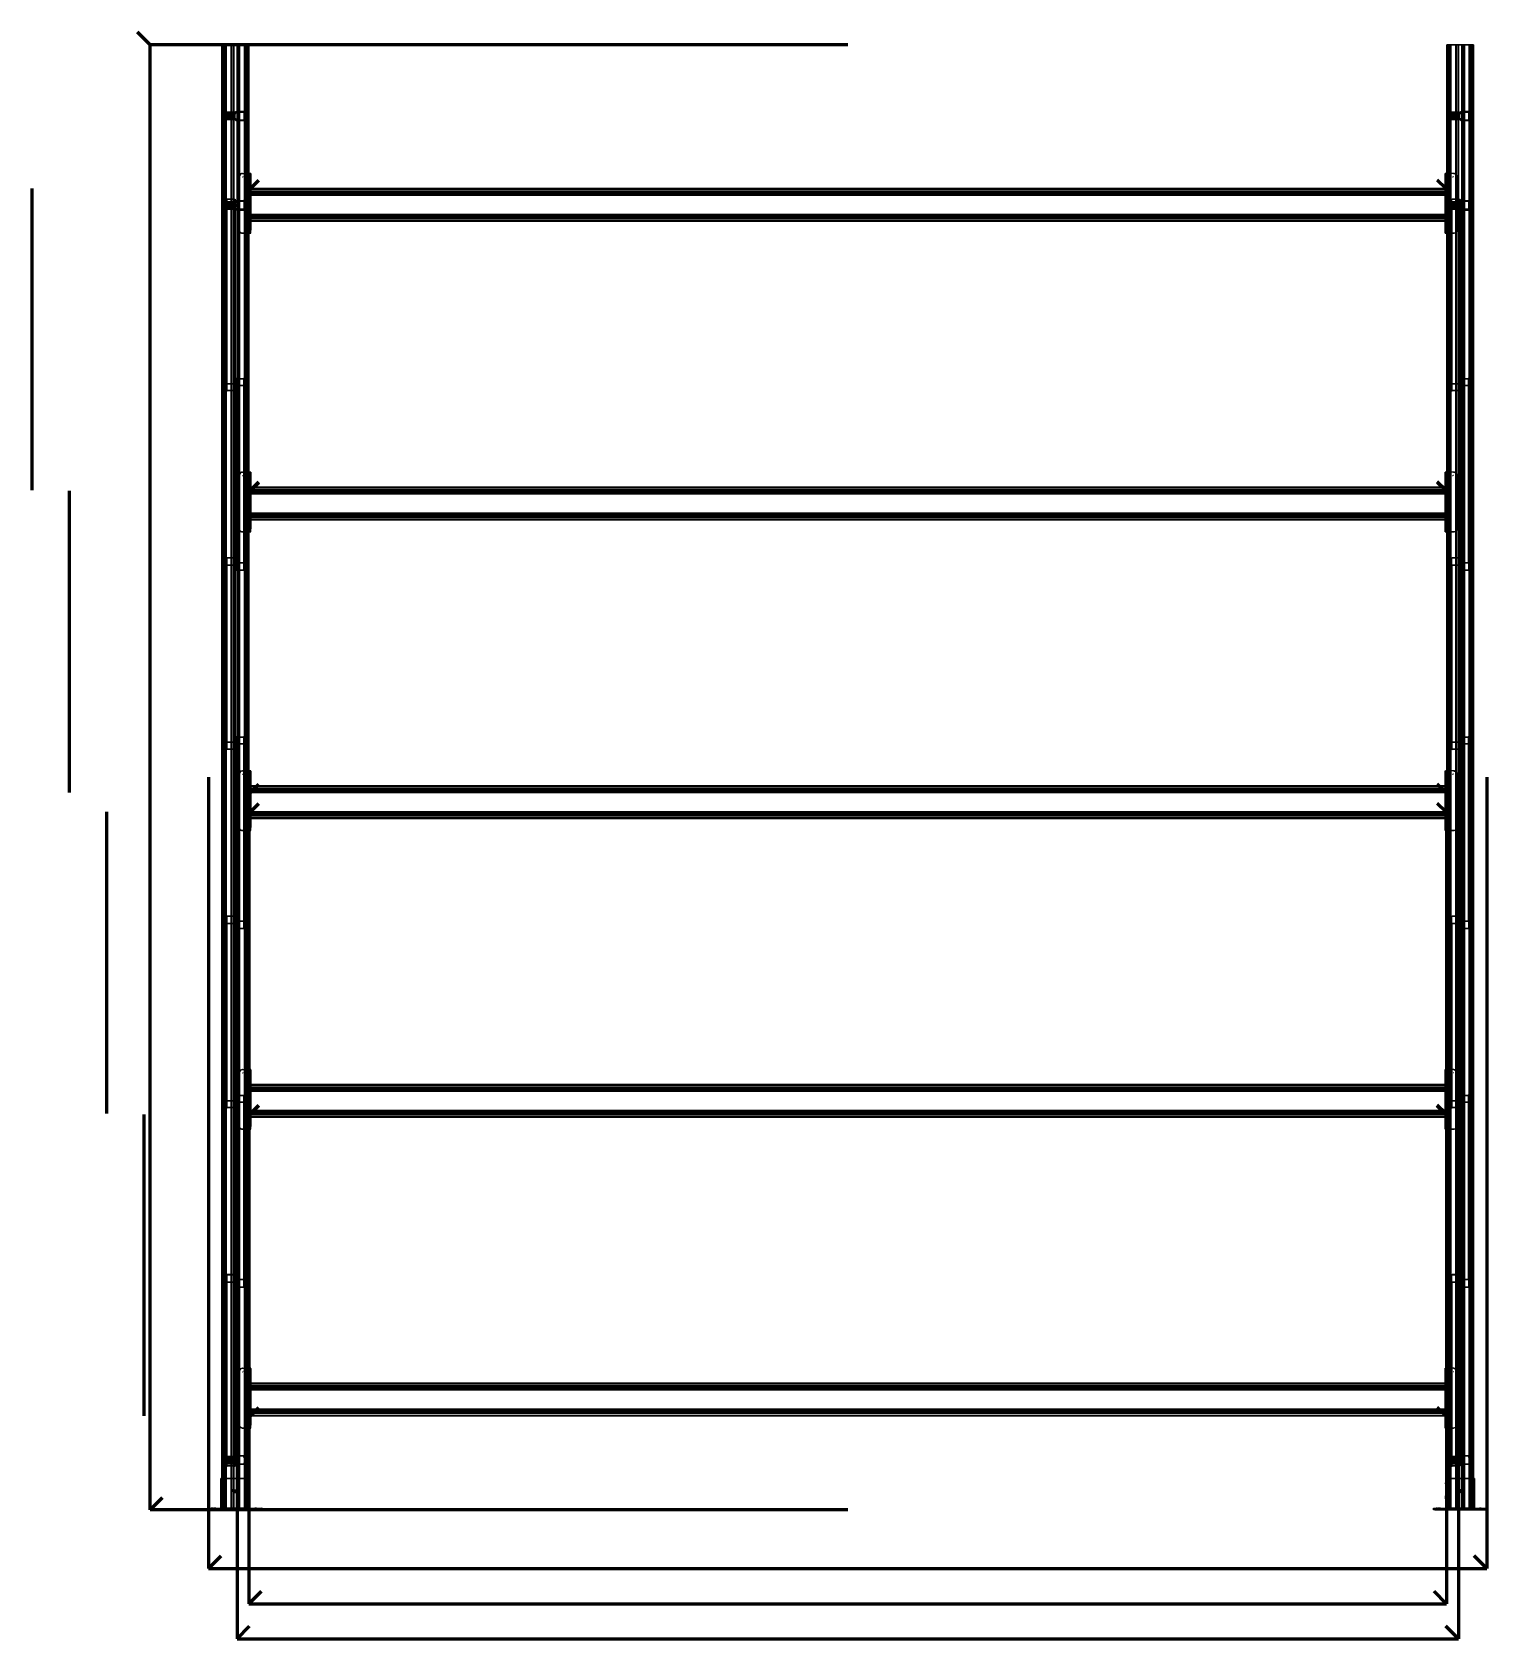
# Model space of a CAD drawing. Extents: x -1.15 to 3.72, y -0.59 to 4.79.
import ezdxf

# ---------------------------------------------------------------- set-up
doc = ezdxf.new("R2010")
doc.units = 0
doc.layers.add('DIMS', color=7, linetype='Continuous')
doc.layers.add('OUTLINES', color=7, linetype='Continuous', true_color=0x000009)

msp = doc.modelspace()

# ---------------------------------------------------------------- linework, layer by layer
at = {"layer": 'DIMS', "lineweight": 60}
for p, q in [((-0.7512, 4.7456), (-0.7932, 4.7876)), ((-0.7512, -0.1599), (-0.7512, 4.7456)), ((1.5846, 4.7456), (-0.7512, 4.7456)), ((-1.1458, 3.2541), (-1.1458, 4.2642)), ((-0.4153, 4.2642), (-0.3873, 4.2922)), ((3.5863, 4.2642), (3.5583, 4.2922)), ((-0.4153, 3.2541), (-0.3873, 3.2821)), ((3.5863, 3.2541), (3.5583, 3.2821)), ((-1.0208, 2.242), (-1.0208, 3.2515)), ((-0.4153, 3.2515), (-0.3873, 3.2795)), ((3.5863, 3.2515), (3.5583, 3.2795)), ((-0.555, 2.2928), (-0.555, -0.3561)), ((-0.4599, 2.2928), (-0.4599, -0.5916)), ((-0.4204, 2.2928), (-0.4204, -0.4739)), ((-0.4153, 2.242), (-0.3873, 2.27)), ((3.5863, 2.242), (3.5583, 2.27)), ((3.5896, 2.2928), (3.5896, -0.4739)), ((3.629, 2.2928), (3.629, -0.5916)), ((3.7242, 2.2928), (3.7242, -0.3561)), ((-0.8958, 1.167), (-0.8958, 2.1768)), ((-0.4153, 2.1768), (-0.3873, 2.2048)), ((3.5863, 2.1768), (3.5583, 2.2048)), ((-0.4153, 1.167), (-0.3873, 1.195)), ((-0.4153, 1.1645), (-0.3873, 1.1925)), ((3.5863, 1.167), (3.5583, 1.195)), ((3.5863, 1.1645), (3.5583, 1.1925)), ((-0.7708, 0.1546), (-0.7708, 1.1645)), ((-0.4153, 0.1546), (-0.3873, 0.1826)), ((3.5863, 0.1546), (3.5583, 0.1826)), ((-0.7512, -0.1599), (-0.7092, -0.1179)), ((1.5846, -0.1599), (-0.7512, -0.1599)), ((-0.555, -0.3561), (-0.513, -0.3141)), ((3.7242, -0.3561), (3.6822, -0.3141)), ((-0.555, -0.3561), (3.7242, -0.3561)), ((-0.4204, -0.4739), (-0.3784, -0.4319)), ((-0.4204, -0.4739), (3.5896, -0.4739)), ((3.5896, -0.4739), (3.5476, -0.4319)), ((-0.4599, -0.5916), (-0.4179, -0.5496)), ((-0.4599, -0.5916), (3.629, -0.5916)), ((3.629, -0.5916), (3.587, -0.5496))]:
    msp.add_line(p, q, dxfattribs=at)
at = {"layer": 'OUTLINES'}
for p, q in [((-0.5104, 4.7451), (-0.5104, -0.1549)), ((-0.5103, 4.7456), (-0.5103, -0.1544)), ((-0.5103, -0.1549), (-0.5103, 4.7451)), ((-0.51, 4.7456), (-0.5088, 4.7456)), ((-0.51, 4.7456), (-0.51, -0.1544)), ((-0.51, 4.7451), (-0.51, -0.1549)), ((-0.5088, 4.7451), (-0.51, 4.7451)), ((-0.5091, 4.7456), (-0.5098, 4.7456)), ((-0.5098, -0.1544), (-0.5098, 4.7456)), ((-0.5098, 4.7451), (-0.5091, 4.7451)), ((-0.5098, 4.7451), (-0.5098, -0.1549)), ((-0.5091, 4.7456), (-0.4983, 4.7456)), ((-0.4983, 4.7451), (-0.5091, 4.7451)), ((-0.5088, 4.7456), (-0.5072, 4.7456)), ((-0.5088, 4.7456), (-0.5088, -0.1544)), ((-0.5088, 4.7451), (-0.5088, -0.1549)), ((-0.5072, 4.7451), (-0.5088, 4.7451)), ((-0.5087, -0.1544), (-0.5087, 4.7456)), ((-0.5087, 4.7451), (-0.5087, -0.1549)), ((-0.5086, -0.1544), (-0.5086, 4.7456)), ((-0.5086, 4.7456), (-0.508, 4.7456)), ((-0.5086, -0.1549), (-0.5086, 4.7451)), ((-0.508, 4.7451), (-0.5086, 4.7451)), ((-0.5085, 4.7456), (-0.5085, -0.1544)), ((-0.5085, -0.1549), (-0.5085, 4.7451)), ((-0.5081, 4.7456), (-0.4973, 4.7456)), ((-0.4973, 4.7451), (-0.5081, 4.7451)), ((-0.508, -0.1544), (-0.508, 4.7456)), ((-0.508, 4.7456), (-0.5072, 4.7456)), ((-0.508, -0.1549), (-0.508, 4.7451)), ((-0.5072, 4.7451), (-0.508, 4.7451)), ((-0.4801, 4.7456), (-0.5072, 4.7456)), ((-0.5072, 4.7456), (-0.5072, -0.1544)), ((-0.5072, -0.1549), (-0.5072, 4.7451)), ((-0.5072, 4.7451), (-0.4801, 4.7451)), ((-0.4992, 4.7456), (-0.5041, 4.7456)), ((-0.5041, 4.7456), (-0.5041, -0.1544)), ((-0.5041, 4.7451), (-0.4992, 4.7451)), ((-0.5041, -0.1549), (-0.5041, 4.7451)), ((-0.4992, 4.7456), (-0.4976, 4.7456)), ((-0.4992, 4.7456), (-0.4984, 4.7456)), ((-0.4992, -0.1544), (-0.4992, 4.7456)), ((-0.4976, 4.7451), (-0.4992, 4.7451)), ((-0.4992, 4.7451), (-0.4992, -0.1549)), ((-0.4984, 4.7451), (-0.4992, 4.7451)), ((-0.4984, 4.7456), (-0.4978, 4.7456)), ((-0.4984, 4.7456), (-0.4984, -0.1544)), ((-0.4984, 4.7451), (-0.4984, -0.1549)), ((-0.4978, 4.7451), (-0.4984, 4.7451)), ((-0.4979, 4.7456), (-0.4979, -0.1544)), ((-0.4979, -0.1549), (-0.4979, 4.7451)), ((-0.4978, 4.7456), (-0.4978, -0.1544)), ((-0.4978, 4.7451), (-0.4978, -0.1549)), ((-0.4977, -0.1544), (-0.4977, 4.7456)), ((-0.4977, 4.7451), (-0.4977, -0.1549)), ((-0.4976, -0.1544), (-0.4976, 4.7456)), ((-0.4976, 4.7456), (-0.4964, 4.7456)), ((-0.4976, -0.1549), (-0.4976, 4.7451)), ((-0.4964, 4.7451), (-0.4976, 4.7451)), ((-0.4966, 4.7456), (-0.4973, 4.7456)), ((-0.4973, 4.7451), (-0.4966, 4.7451)), ((-0.4966, -0.1544), (-0.4966, 4.7456)), ((-0.4961, 4.7456), (-0.4966, 4.7456)), ((-0.4966, 4.7451), (-0.4966, -0.1549)), ((-0.4966, 4.7451), (-0.4961, 4.7451)), ((-0.4964, -0.1544), (-0.4964, 4.7456)), ((-0.4964, -0.1549), (-0.4964, 4.7451)), ((-0.4961, 4.7456), (-0.4961, -0.1544)), ((-0.4961, -0.1549), (-0.4961, 4.7451)), ((-0.496, -0.1549), (-0.496, 4.7451)), ((-0.4801, 4.7456), (-0.4796, 4.7456)), ((-0.4801, 4.7456), (-0.4792, 4.7456)), ((-0.4796, 4.7451), (-0.4801, 4.7451)), ((-0.4792, 4.7451), (-0.4801, 4.7451)), ((-0.4796, 4.7456), (-0.4796, -0.1544)), ((-0.4796, -0.1549), (-0.4796, 4.7451)), ((-0.4792, -0.1544), (-0.4792, 4.7456)), ((-0.4792, 4.7456), (-0.4784, 4.7456)), ((-0.4792, 4.7451), (-0.4792, -0.1549)), ((-0.4784, 4.7451), (-0.4792, 4.7451)), ((-0.4729, 4.7456), (-0.4789, 4.7456)), ((-0.4789, 4.7451), (-0.4729, 4.7451)), ((-0.4784, 4.7456), (-0.4777, 4.7456)), ((-0.4784, 4.7456), (-0.4784, -0.1544)), ((-0.4777, 4.7451), (-0.4784, 4.7451)), ((-0.4784, -0.1549), (-0.4784, 4.7451)), ((-0.4717, 4.7456), (-0.4777, 4.7456)), ((-0.4777, 4.7451), (-0.4717, 4.7451)), ((-0.4729, 4.7456), (-0.4722, 4.7456)), ((-0.4722, 4.7451), (-0.4729, 4.7451)), ((-0.4722, 4.7456), (-0.4722, -0.1544)), ((-0.4722, 4.7456), (-0.4714, 4.7456)), ((-0.4722, -0.1549), (-0.4722, 4.7451)), ((-0.4714, 4.7451), (-0.4722, 4.7451)), ((-0.4714, -0.1544), (-0.4714, 4.7456)), ((-0.4714, 4.7456), (-0.4705, 4.7456)), ((-0.4714, 4.7451), (-0.4714, -0.1549)), ((-0.4705, 4.7451), (-0.4714, 4.7451)), ((-0.471, 4.7456), (-0.4705, 4.7456)), ((-0.471, 4.7456), (-0.471, -0.1544)), ((-0.4705, 4.7451), (-0.471, 4.7451)), ((-0.471, -0.1549), (-0.471, 4.7451)), ((-0.4603, 4.7456), (-0.4705, 4.7456)), ((-0.4705, 4.7451), (-0.4603, 4.7451)), ((-0.4603, 4.7456), (-0.4595, 4.7456)), ((-0.4595, 4.7451), (-0.4603, 4.7451)), ((-0.4599, -0.1544), (-0.4599, 4.7456)), ((-0.4599, 4.7451), (-0.4599, -0.1549)), ((-0.4595, 4.7456), (-0.4595, -0.1544)), ((-0.4595, 4.7456), (-0.4587, 4.7456)), ((-0.4595, -0.1549), (-0.4595, 4.7451)), ((-0.4587, 4.7451), (-0.4595, 4.7451)), ((-0.4531, 4.7456), (-0.4592, 4.7456)), ((-0.4592, 4.7451), (-0.4531, 4.7451)), ((-0.4587, -0.1544), (-0.4587, 4.7456)), ((-0.4587, 4.7456), (-0.458, 4.7456)), ((-0.4587, 4.7451), (-0.4587, -0.1549)), ((-0.458, 4.7451), (-0.4587, 4.7451)), ((-0.452, 4.7456), (-0.458, 4.7456)), ((-0.458, 4.7451), (-0.452, 4.7451)), ((-0.4531, 4.7456), (-0.4525, 4.7456)), ((-0.4525, 4.7451), (-0.4531, 4.7451)), ((-0.4525, -0.1544), (-0.4525, 4.7456)), ((-0.4525, 4.7456), (-0.4517, 4.7456)), ((-0.4525, 4.7451), (-0.4525, -0.1549)), ((-0.4517, 4.7451), (-0.4525, 4.7451)), ((-0.4517, 4.7456), (-0.4508, 4.7456)), ((-0.4517, 4.7456), (-0.4517, -0.1544)), ((-0.4508, 4.7451), (-0.4517, 4.7451)), ((-0.4517, -0.1549), (-0.4517, 4.7451)), ((-0.4516, 4.7456), (-0.4516, -0.1544)), ((-0.4516, -0.1549), (-0.4516, 4.7451)), ((-0.4512, -0.1544), (-0.4512, 4.7456)), ((-0.4512, 4.7451), (-0.4512, -0.1549)), ((-0.4236, 4.7456), (-0.4508, 4.7456)), ((-0.4508, 4.7451), (-0.4236, 4.7451)), ((-0.4349, -0.1544), (-0.4349, 4.7456)), ((-0.4347, -0.1544), (-0.4347, 4.7456)), ((-0.4342, 4.7456), (-0.4347, 4.7456)), ((-0.4347, 4.7451), (-0.4347, -0.1549)), ((-0.4347, 4.7451), (-0.4342, 4.7451)), ((-0.4345, -0.1544), (-0.4345, 4.7456)), ((-0.4345, 4.7456), (-0.4333, 4.7456)), ((-0.4345, -0.1549), (-0.4345, 4.7451)), ((-0.4333, 4.7451), (-0.4345, 4.7451)), ((-0.4342, 4.7456), (-0.4342, -0.1544)), ((-0.4335, 4.7456), (-0.4342, 4.7456)), ((-0.4342, -0.1549), (-0.4342, 4.7451)), ((-0.4342, 4.7451), (-0.4335, 4.7451)), ((-0.4335, 4.7456), (-0.4227, 4.7456)), ((-0.4227, 4.7451), (-0.4335, 4.7451)), ((-0.4333, -0.1544), (-0.4333, 4.7456)), ((-0.4333, 4.7456), (-0.4317, 4.7456)), ((-0.4333, -0.1549), (-0.4333, 4.7451)), ((-0.4317, 4.7451), (-0.4333, 4.7451)), ((-0.4332, 4.7456), (-0.4332, -0.1544)), ((-0.4332, -0.1549), (-0.4332, 4.7451)), ((-0.4331, 4.7456), (-0.4325, 4.7456)), ((-0.4331, 4.7456), (-0.4331, -0.1544)), ((-0.4331, 4.7451), (-0.4331, -0.1549)), ((-0.4325, 4.7451), (-0.4331, 4.7451)), ((-0.433, -0.1544), (-0.433, 4.7456)), ((-0.433, 4.7451), (-0.433, -0.1549)), ((-0.4326, 4.7456), (-0.4218, 4.7456)), ((-0.4218, 4.7451), (-0.4326, 4.7451)), ((-0.4325, 4.7456), (-0.4317, 4.7456)), ((-0.4325, 4.7456), (-0.4325, -0.1544)), ((-0.4325, 4.7451), (-0.4325, -0.1549)), ((-0.4317, 4.7451), (-0.4325, 4.7451)), ((-0.4268, 4.7456), (-0.4317, 4.7456)), ((-0.4317, 4.7456), (-0.4317, -0.1544)), ((-0.4317, 4.7451), (-0.4268, 4.7451)), ((-0.4317, -0.1549), (-0.4317, 4.7451)), ((-0.4268, -0.1544), (-0.4268, 4.7456)), ((-0.4268, 4.7451), (-0.4268, -0.1549)), ((-0.4236, 4.7456), (-0.4228, 4.7456)), ((-0.4236, 4.7456), (-0.422, 4.7456)), ((-0.4236, -0.1544), (-0.4236, 4.7456)), ((-0.4228, 4.7451), (-0.4236, 4.7451)), ((-0.4236, 4.7451), (-0.4236, -0.1549)), ((-0.422, 4.7451), (-0.4236, 4.7451)), ((-0.4228, -0.1544), (-0.4228, 4.7456)), ((-0.4228, 4.7456), (-0.4222, 4.7456)), ((-0.4228, -0.1549), (-0.4228, 4.7451)), ((-0.4222, 4.7451), (-0.4228, 4.7451)), ((-0.4223, -0.1544), (-0.4223, 4.7456)), ((-0.4223, 4.7451), (-0.4223, -0.1549)), ((-0.4222, -0.1544), (-0.4222, 4.7456)), ((-0.4222, -0.1549), (-0.4222, 4.7451)), ((-0.4221, 4.7456), (-0.4221, -0.1544)), ((-0.4221, -0.1549), (-0.4221, 4.7451)), ((-0.422, 4.7456), (-0.422, -0.1544)), ((-0.422, 4.7456), (-0.4209, 4.7456)), ((-0.422, 4.7451), (-0.422, -0.1549)), ((-0.4209, 4.7451), (-0.422, 4.7451)), ((-0.4211, 4.7456), (-0.4218, 4.7456)), ((-0.4218, 4.7451), (-0.4211, 4.7451)), ((-0.4211, 4.7456), (-0.4211, -0.1544)), ((-0.4206, 4.7456), (-0.4211, 4.7456)), ((-0.4211, -0.1549), (-0.4211, 4.7451)), ((-0.4211, 4.7451), (-0.4206, 4.7451)), ((-0.4209, 4.7456), (-0.4204, 4.7456)), ((-0.4209, 4.7456), (-0.4209, -0.1544)), ((-0.4209, 4.7451), (-0.4209, -0.1549)), ((-0.4204, 4.7451), (-0.4209, 4.7451)), ((-0.4206, -0.1544), (-0.4206, 4.7456)), ((-0.4206, 4.7451), (-0.4206, -0.1549)), ((-0.4204, 4.7456), (-0.4204, -0.1544)), ((3.5896, 4.7451), (3.5896, -0.1549)), ((3.5897, 4.7456), (3.5897, -0.1544)), ((3.5897, -0.1549), (3.5897, 4.7451)), ((3.59, 4.7456), (3.5912, 4.7456)), ((3.59, 4.7456), (3.59, -0.1544)), ((3.59, 4.7451), (3.59, -0.1549)), ((3.5912, 4.7451), (3.59, 4.7451)), ((3.5909, 4.7456), (3.5902, 4.7456)), ((3.5902, -0.1544), (3.5902, 4.7456)), ((3.5902, 4.7451), (3.5909, 4.7451)), ((3.5902, 4.7451), (3.5902, -0.1549)), ((3.5909, 4.7456), (3.6017, 4.7456)), ((3.6017, 4.7451), (3.5909, 4.7451)), ((3.5912, 4.7456), (3.5928, 4.7456)), ((3.5912, 4.7456), (3.5912, -0.1544)), ((3.5912, 4.7451), (3.5912, -0.1549)), ((3.5928, 4.7451), (3.5912, 4.7451)), ((3.5913, -0.1544), (3.5913, 4.7456)), ((3.5913, 4.7451), (3.5913, -0.1549)), ((3.5914, -0.1544), (3.5914, 4.7456)), ((3.5914, 4.7456), (3.592, 4.7456)), ((3.5914, -0.1549), (3.5914, 4.7451)), ((3.592, 4.7451), (3.5914, 4.7451)), ((3.5915, 4.7456), (3.5915, -0.1544)), ((3.5915, -0.1549), (3.5915, 4.7451)), ((3.5919, 4.7456), (3.6027, 4.7456)), ((3.6027, 4.7451), (3.5919, 4.7451)), ((3.592, -0.1544), (3.592, 4.7456)), ((3.592, 4.7456), (3.5928, 4.7456)), ((3.592, -0.1549), (3.592, 4.7451)), ((3.5928, 4.7451), (3.592, 4.7451)), ((3.6199, 4.7456), (3.5928, 4.7456)), ((3.5928, 4.7456), (3.5928, -0.1544)), ((3.5928, -0.1549), (3.5928, 4.7451)), ((3.5928, 4.7451), (3.6199, 4.7451)), ((3.6008, 4.7456), (3.5959, 4.7456)), ((3.5959, 4.7456), (3.5959, -0.1544)), ((3.5959, 4.7451), (3.6008, 4.7451)), ((3.5959, -0.1549), (3.5959, 4.7451)), ((3.6008, 4.7456), (3.6024, 4.7456)), ((3.6008, 4.7456), (3.6016, 4.7456)), ((3.6008, -0.1544), (3.6008, 4.7456)), ((3.6024, 4.7451), (3.6008, 4.7451)), ((3.6008, 4.7451), (3.6008, -0.1549)), ((3.6016, 4.7451), (3.6008, 4.7451)), ((3.6016, 4.7456), (3.6022, 4.7456)), ((3.6016, 4.7456), (3.6016, -0.1544)), ((3.6016, 4.7451), (3.6016, -0.1549)), ((3.6022, 4.7451), (3.6016, 4.7451)), ((3.6021, 4.7456), (3.6021, -0.1544)), ((3.6021, -0.1549), (3.6021, 4.7451)), ((3.6022, 4.7456), (3.6022, -0.1544)), ((3.6022, 4.7451), (3.6022, -0.1549)), ((3.6023, -0.1544), (3.6023, 4.7456)), ((3.6023, 4.7451), (3.6023, -0.1549)), ((3.6024, -0.1544), (3.6024, 4.7456)), ((3.6024, 4.7456), (3.6036, 4.7456)), ((3.6024, -0.1549), (3.6024, 4.7451)), ((3.6036, 4.7451), (3.6024, 4.7451)), ((3.6034, 4.7456), (3.6027, 4.7456)), ((3.6027, 4.7451), (3.6034, 4.7451)), ((3.6034, -0.1544), (3.6034, 4.7456)), ((3.6034, 4.7451), (3.6034, -0.1549)), ((3.6036, -0.1544), (3.6036, 4.7456)), ((3.6036, -0.1549), (3.6036, 4.7451)), ((3.6039, 4.7456), (3.6039, -0.1544)), ((3.6039, -0.1549), (3.6039, 4.7451)), ((3.604, -0.1549), (3.604, 4.7451)), ((3.6199, 4.7456), (3.6204, 4.7456)), ((3.6199, 4.7456), (3.6208, 4.7456)), ((3.6204, 4.7451), (3.6199, 4.7451)), ((3.6208, 4.7451), (3.6199, 4.7451)), ((3.6204, 4.7456), (3.6204, -0.1544)), ((3.6204, -0.1549), (3.6204, 4.7451)), ((3.6208, -0.1544), (3.6208, 4.7456)), ((3.6208, 4.7456), (3.6216, 4.7456)), ((3.6208, 4.7451), (3.6208, -0.1549)), ((3.6216, 4.7451), (3.6208, 4.7451)), ((3.6271, 4.7456), (3.6211, 4.7456)), ((3.6211, 4.7451), (3.6271, 4.7451)), ((3.6216, 4.7456), (3.6223, 4.7456)), ((3.6216, 4.7456), (3.6216, -0.1544)), ((3.6223, 4.7451), (3.6216, 4.7451)), ((3.6216, -0.1549), (3.6216, 4.7451)), ((3.6283, 4.7456), (3.6223, 4.7456)), ((3.6223, 4.7451), (3.6283, 4.7451)), ((3.6271, 4.7456), (3.6278, 4.7456)), ((3.6278, 4.7451), (3.6271, 4.7451)), ((3.6278, 4.7456), (3.6278, -0.1544)), ((3.6278, 4.7456), (3.6286, 4.7456)), ((3.6278, -0.1549), (3.6278, 4.7451)), ((3.6286, 4.7451), (3.6278, 4.7451)), ((3.6286, -0.1544), (3.6286, 4.7456)), ((3.6286, 4.7456), (3.6295, 4.7456)), ((3.6286, 4.7451), (3.6286, -0.1549)), ((3.6295, 4.7451), (3.6286, 4.7451)), ((3.629, 4.7456), (3.6295, 4.7456)), ((3.629, 4.7456), (3.629, -0.1544)), ((3.6295, 4.7451), (3.629, 4.7451)), ((3.629, -0.1549), (3.629, 4.7451)), ((3.6397, 4.7456), (3.6295, 4.7456)), ((3.6295, 4.7451), (3.6397, 4.7451)), ((3.6397, 4.7456), (3.6405, 4.7456)), ((3.6405, 4.7451), (3.6397, 4.7451)), ((3.6401, -0.1544), (3.6401, 4.7456)), ((3.6401, 4.7451), (3.6401, -0.1549)), ((3.6405, 4.7456), (3.6405, -0.1544)), ((3.6405, 4.7456), (3.6413, 4.7456)), ((3.6405, -0.1549), (3.6405, 4.7451)), ((3.6413, 4.7451), (3.6405, 4.7451)), ((3.6469, 4.7456), (3.6408, 4.7456)), ((3.6408, 4.7451), (3.6469, 4.7451)), ((3.6413, -0.1544), (3.6413, 4.7456)), ((3.6413, 4.7456), (3.642, 4.7456)), ((3.6413, 4.7451), (3.6413, -0.1549)), ((3.642, 4.7451), (3.6413, 4.7451)), ((3.648, 4.7456), (3.642, 4.7456)), ((3.642, 4.7451), (3.648, 4.7451)), ((3.6469, 4.7456), (3.6475, 4.7456)), ((3.6475, 4.7451), (3.6469, 4.7451)), ((3.6475, -0.1544), (3.6475, 4.7456)), ((3.6475, 4.7456), (3.6483, 4.7456)), ((3.6475, 4.7451), (3.6475, -0.1549)), ((3.6483, 4.7451), (3.6475, 4.7451)), ((3.6483, 4.7456), (3.6492, 4.7456)), ((3.6483, 4.7456), (3.6483, -0.1544)), ((3.6492, 4.7451), (3.6483, 4.7451)), ((3.6483, -0.1549), (3.6483, 4.7451)), ((3.6484, 4.7456), (3.6484, -0.1544)), ((3.6484, -0.1549), (3.6484, 4.7451)), ((3.6488, -0.1544), (3.6488, 4.7456)), ((3.6488, 4.7451), (3.6488, -0.1549)), ((3.6764, 4.7456), (3.6492, 4.7456)), ((3.6492, 4.7451), (3.6764, 4.7451)), ((3.6651, -0.1544), (3.6651, 4.7456)), ((3.6653, -0.1544), (3.6653, 4.7456)), ((3.6658, 4.7456), (3.6653, 4.7456)), ((3.6653, 4.7451), (3.6653, -0.1549)), ((3.6653, 4.7451), (3.6658, 4.7451)), ((3.6655, -0.1544), (3.6655, 4.7456)), ((3.6655, 4.7456), (3.6667, 4.7456)), ((3.6655, -0.1549), (3.6655, 4.7451)), ((3.6667, 4.7451), (3.6655, 4.7451)), ((3.6658, 4.7456), (3.6658, -0.1544)), ((3.6665, 4.7456), (3.6658, 4.7456)), ((3.6658, -0.1549), (3.6658, 4.7451)), ((3.6658, 4.7451), (3.6665, 4.7451)), ((3.6665, 4.7456), (3.6773, 4.7456)), ((3.6773, 4.7451), (3.6665, 4.7451)), ((3.6667, -0.1544), (3.6667, 4.7456)), ((3.6667, 4.7456), (3.6683, 4.7456)), ((3.6667, -0.1549), (3.6667, 4.7451)), ((3.6683, 4.7451), (3.6667, 4.7451)), ((3.6668, 4.7456), (3.6668, -0.1544)), ((3.6668, -0.1549), (3.6668, 4.7451)), ((3.6669, 4.7456), (3.6675, 4.7456)), ((3.6669, 4.7456), (3.6669, -0.1544)), ((3.6669, 4.7451), (3.6669, -0.1549)), ((3.6675, 4.7451), (3.6669, 4.7451)), ((3.667, -0.1544), (3.667, 4.7456)), ((3.667, 4.7451), (3.667, -0.1549)), ((3.6674, 4.7456), (3.6782, 4.7456)), ((3.6782, 4.7451), (3.6674, 4.7451)), ((3.6675, 4.7456), (3.6683, 4.7456)), ((3.6675, 4.7456), (3.6675, -0.1544)), ((3.6675, 4.7451), (3.6675, -0.1549)), ((3.6683, 4.7451), (3.6675, 4.7451)), ((3.6732, 4.7456), (3.6683, 4.7456)), ((3.6683, 4.7456), (3.6683, -0.1544)), ((3.6683, 4.7451), (3.6732, 4.7451)), ((3.6683, -0.1549), (3.6683, 4.7451)), ((3.6732, -0.1544), (3.6732, 4.7456)), ((3.6732, 4.7451), (3.6732, -0.1549)), ((3.6764, 4.7456), (3.6772, 4.7456)), ((3.6764, 4.7456), (3.678, 4.7456)), ((3.6764, -0.1544), (3.6764, 4.7456)), ((3.6772, 4.7451), (3.6764, 4.7451)), ((3.6764, 4.7451), (3.6764, -0.1549)), ((3.678, 4.7451), (3.6764, 4.7451)), ((3.6772, -0.1544), (3.6772, 4.7456)), ((3.6772, 4.7456), (3.6778, 4.7456)), ((3.6772, -0.1549), (3.6772, 4.7451)), ((3.6778, 4.7451), (3.6772, 4.7451)), ((3.6777, -0.1544), (3.6777, 4.7456)), ((3.6777, 4.7451), (3.6777, -0.1549)), ((3.6778, -0.1544), (3.6778, 4.7456)), ((3.6778, -0.1549), (3.6778, 4.7451)), ((3.6779, 4.7456), (3.6779, -0.1544)), ((3.6779, -0.1549), (3.6779, 4.7451)), ((3.678, 4.7456), (3.678, -0.1544)), ((3.678, 4.7456), (3.6791, 4.7456)), ((3.678, 4.7451), (3.678, -0.1549)), ((3.6791, 4.7451), (3.678, 4.7451)), ((3.6789, 4.7456), (3.6782, 4.7456)), ((3.6782, 4.7451), (3.6789, 4.7451)), ((3.6789, 4.7456), (3.6789, -0.1544)), ((3.6789, -0.1549), (3.6789, 4.7451)), ((3.6791, 4.7456), (3.6796, 4.7456)), ((3.6791, 4.7456), (3.6791, -0.1544)), ((3.6791, 4.7451), (3.6791, -0.1549)), ((3.6796, 4.7451), (3.6791, 4.7451)), ((3.6794, -0.1544), (3.6794, 4.7456)), ((3.6794, 4.7451), (3.6794, -0.1549)), ((3.6796, 4.7456), (3.6796, -0.1544)), ((-0.496, 4.5201), (-0.496, 4.5194)), ((-0.496, 4.5201), (-0.467, 4.5201)), ((-0.496, 4.5192), (-0.496, 4.5199)), ((-0.467, 4.5199), (-0.496, 4.5199)), ((-0.496, 4.5197), (-0.496, 4.519)), ((-0.496, 4.5197), (-0.467, 4.5197)), ((-0.496, 4.5196), (-0.496, 4.5188)), ((-0.496, 4.5196), (-0.467, 4.5196)), ((-0.496, 4.5194), (-0.496, 4.5187)), ((-0.467, 4.5194), (-0.496, 4.5194)), ((-0.496, 4.5185), (-0.496, 4.5192)), ((-0.496, 4.5192), (-0.467, 4.5192)), ((-0.467, 4.519), (-0.496, 4.519)), ((-0.467, 4.5188), (-0.496, 4.5188)), ((-0.496, 4.5188), (-0.496, 4.5181)), ((-0.467, 4.5187), (-0.496, 4.5187)), ((-0.496, 4.518), (-0.496, 4.5187)), ((-0.467, 4.5194), (-0.467, 4.5201)), ((-0.467, 4.5199), (-0.467, 4.5192)), ((-0.467, 4.519), (-0.467, 4.5197)), ((-0.467, 4.5188), (-0.467, 4.5196)), ((-0.467, 4.5187), (-0.467, 4.5194)), ((-0.467, 4.5192), (-0.467, 4.5185)), ((-0.467, 4.5181), (-0.467, 4.5188)), ((-0.467, 4.5187), (-0.467, 4.518)), ((-0.4649, 4.5193), (-0.4645, 4.5207)), ((-0.4645, 4.5202), (-0.4649, 4.5188)), ((-0.4649, 4.5161), (-0.4649, 4.5193)), ((-0.4649, 4.5188), (-0.4649, 4.5193)), ((-0.4649, 4.5156), (-0.4649, 4.5188)), ((-0.4645, 4.5207), (-0.4635, 4.5217)), ((-0.4635, 4.5212), (-0.4645, 4.5202)), ((-0.4635, 4.5217), (-0.4621, 4.5221)), ((-0.4621, 4.5216), (-0.4635, 4.5212)), ((-0.4635, 4.5193), (-0.4633, 4.52)), ((-0.4633, 4.5195), (-0.4635, 4.5188)), ((-0.4635, 4.5188), (-0.4635, 4.5193)), ((-0.4635, 4.5193), (-0.4635, 4.5161)), ((-0.4635, 4.5156), (-0.4635, 4.5188)), ((-0.4633, 4.52), (-0.4628, 4.5205)), ((-0.4628, 4.52), (-0.4633, 4.5195)), ((-0.4628, 4.5205), (-0.4621, 4.5207)), ((-0.4628, 4.5205), (-0.4628, 4.52)), ((-0.4621, 4.5202), (-0.4628, 4.52)), ((-0.4377, 4.5221), (-0.4621, 4.5221)), ((-0.4621, 4.5216), (-0.4377, 4.5216)), ((-0.4377, 4.5207), (-0.4621, 4.5207)), ((-0.4621, 4.5202), (-0.4377, 4.5202)), ((-0.4377, 4.5221), (-0.4363, 4.5217)), ((-0.4363, 4.5212), (-0.4377, 4.5216)), ((-0.4377, 4.5207), (-0.437, 4.5205)), ((-0.437, 4.52), (-0.4377, 4.5202)), ((-0.437, 4.5205), (-0.437, 4.52)), ((-0.437, 4.5205), (-0.4365, 4.52)), ((-0.4365, 4.5195), (-0.437, 4.52)), ((-0.4365, 4.52), (-0.4363, 4.5193)), ((-0.4363, 4.5188), (-0.4365, 4.5195)), ((-0.4363, 4.5217), (-0.4353, 4.5207)), ((-0.4353, 4.5202), (-0.4363, 4.5212)), ((-0.4363, 4.4949), (-0.4363, 4.5193)), ((-0.4363, 4.5188), (-0.4363, 4.4944)), ((-0.4353, 4.5207), (-0.4349, 4.5193)), ((-0.4349, 4.5188), (-0.4353, 4.5202)), ((-0.4349, 4.4949), (-0.4349, 4.5193)), ((-0.4349, 4.5188), (-0.4349, 4.4944)), ((3.604, 4.5201), (3.604, 4.5194)), ((3.604, 4.5201), (3.633, 4.5201)), ((3.604, 4.5192), (3.604, 4.5199)), ((3.633, 4.5199), (3.604, 4.5199)), ((3.604, 4.5197), (3.604, 4.519)), ((3.604, 4.5197), (3.633, 4.5197)), ((3.604, 4.5196), (3.604, 4.5188)), ((3.604, 4.5196), (3.633, 4.5196)), ((3.604, 4.5194), (3.604, 4.5187)), ((3.633, 4.5194), (3.604, 4.5194)), ((3.604, 4.5185), (3.604, 4.5192)), ((3.604, 4.5192), (3.633, 4.5192)), ((3.633, 4.519), (3.604, 4.519)), ((3.633, 4.5188), (3.604, 4.5188)), ((3.604, 4.5188), (3.604, 4.5181)), ((3.633, 4.5187), (3.604, 4.5187)), ((3.604, 4.518), (3.604, 4.5187)), ((3.633, 4.5194), (3.633, 4.5201)), ((3.633, 4.5199), (3.633, 4.5192)), ((3.633, 4.519), (3.633, 4.5197)), ((3.633, 4.5188), (3.633, 4.5196)), ((3.633, 4.5187), (3.633, 4.5194)), ((3.633, 4.5192), (3.633, 4.5185)), ((3.633, 4.5181), (3.633, 4.5188)), ((3.633, 4.5187), (3.633, 4.518)), ((3.6351, 4.5193), (3.6355, 4.5207)), ((3.6355, 4.5202), (3.6351, 4.5188)), ((3.6351, 4.5161), (3.6351, 4.5193)), ((3.6351, 4.5188), (3.6351, 4.5193)), ((3.6351, 4.5156), (3.6351, 4.5188)), ((3.6355, 4.5207), (3.6365, 4.5217)), ((3.6365, 4.5212), (3.6355, 4.5202)), ((3.6365, 4.5217), (3.6379, 4.5221)), ((3.6379, 4.5216), (3.6365, 4.5212)), ((3.6365, 4.5193), (3.6367, 4.52)), ((3.6367, 4.5195), (3.6365, 4.5188)), ((3.6365, 4.5188), (3.6365, 4.5193)), ((3.6365, 4.5193), (3.6365, 4.5161)), ((3.6365, 4.5156), (3.6365, 4.5188)), ((3.6367, 4.52), (3.6372, 4.5205)), ((3.6372, 4.52), (3.6367, 4.5195)), ((3.6372, 4.5205), (3.6379, 4.5207)), ((3.6372, 4.5205), (3.6372, 4.52)), ((3.6379, 4.5202), (3.6372, 4.52)), ((3.6623, 4.5221), (3.6379, 4.5221)), ((3.6379, 4.5216), (3.6623, 4.5216)), ((3.6623, 4.5207), (3.6379, 4.5207)), ((3.6379, 4.5202), (3.6623, 4.5202)), ((3.6623, 4.5221), (3.6637, 4.5217)), ((3.6637, 4.5212), (3.6623, 4.5216)), ((3.6623, 4.5207), (3.663, 4.5205)), ((3.663, 4.52), (3.6623, 4.5202)), ((3.663, 4.5205), (3.663, 4.52)), ((3.663, 4.5205), (3.6635, 4.52)), ((3.6635, 4.5195), (3.663, 4.52)), ((3.6635, 4.52), (3.6637, 4.5193)), ((3.6637, 4.5188), (3.6635, 4.5195)), ((3.6637, 4.5217), (3.6647, 4.5207)), ((3.6647, 4.5202), (3.6637, 4.5212)), ((3.6637, 4.4949), (3.6637, 4.5193)), ((3.6637, 4.5188), (3.6637, 4.4944)), ((3.6647, 4.5207), (3.6651, 4.5193)), ((3.6651, 4.5188), (3.6647, 4.5202)), ((3.6651, 4.4949), (3.6651, 4.5193)), ((3.6651, 4.5188), (3.6651, 4.4944)), ((-0.4962, 4.5081), (-0.4962, 4.5074)), ((-0.4962, 4.5071), (-0.4962, 4.5078)), ((-0.4962, 4.5069), (-0.4962, 4.5077)), ((-0.4962, 4.5071), (-0.4962, 4.5066)), ((-0.4962, 4.5065), (-0.4962, 4.5071)), ((-0.4962, 4.5067), (-0.4962, 4.5058)), ((-0.4962, 4.5065), (-0.4962, 4.5058)), ((-0.4962, 4.5064), (-0.4962, 4.5056)), ((-0.4962, 4.5055), (-0.4962, 4.5064)), ((-0.4962, 4.5051), (-0.4962, 4.5063)), ((-0.4962, 4.505), (-0.4962, 4.5056)), ((-0.4962, 4.5054), (-0.4962, 4.5048)), ((-0.4962, 4.504), (-0.4962, 4.5052)), ((-0.4962, 4.5051), (-0.4962, 4.5045)), ((-0.4962, 4.5051), (-0.4962, 4.504)), ((-0.4962, 4.5049), (-0.4962, 4.5043)), ((-0.467, 4.5185), (-0.496, 4.5185)), ((-0.496, 4.5185), (-0.496, 4.518)), ((-0.496, 4.5183), (-0.496, 4.5176)), ((-0.496, 4.5183), (-0.467, 4.5183)), ((-0.467, 4.5181), (-0.496, 4.5181)), ((-0.467, 4.518), (-0.496, 4.518)), ((-0.496, 4.5174), (-0.496, 4.518)), ((-0.467, 4.5176), (-0.496, 4.5176)), ((-0.496, 4.5175), (-0.467, 4.5175)), ((-0.496, 4.5169), (-0.496, 4.5175)), ((-0.496, 4.5174), (-0.496, 4.5168)), ((-0.467, 4.5174), (-0.496, 4.5174)), ((-0.496, 4.5171), (-0.496, 4.5165)), ((-0.496, 4.5163), (-0.496, 4.5169)), ((-0.467, 4.5169), (-0.496, 4.5169)), ((-0.467, 4.5168), (-0.496, 4.5168)), ((-0.496, 4.5167), (-0.496, 4.516)), ((-0.467, 4.5167), (-0.496, 4.5167)), ((-0.496, 4.5166), (-0.467, 4.5166)), ((-0.496, 4.516), (-0.496, 4.5166)), ((-0.496, 4.5165), (-0.496, 4.5159)), ((-0.467, 4.5163), (-0.496, 4.5163)), ((-0.496, 4.5158), (-0.496, 4.5163)), ((-0.467, 4.516), (-0.496, 4.516)), ((-0.496, 4.5159), (-0.496, 4.5154)), ((-0.496, 4.5151), (-0.496, 4.5158)), ((-0.467, 4.5158), (-0.496, 4.5158)), ((-0.496, 4.5151), (-0.496, 4.5157)), ((-0.496, 4.5154), (-0.467, 4.5154)), ((-0.496, 4.5145), (-0.496, 4.5151)), ((-0.467, 4.5151), (-0.496, 4.5151)), ((-0.496, 4.5149), (-0.496, 4.5141)), ((-0.467, 4.5149), (-0.496, 4.5149)), ((-0.496, 4.5139), (-0.496, 4.5145)), ((-0.467, 4.5145), (-0.496, 4.5145)), ((-0.496, 4.5144), (-0.496, 4.5136)), ((-0.467, 4.5144), (-0.496, 4.5144)), ((-0.467, 4.5141), (-0.496, 4.5141)), ((-0.496, 4.514), (-0.467, 4.514)), ((-0.496, 4.5133), (-0.496, 4.5139)), ((-0.496, 4.5136), (-0.496, 4.5131)), ((-0.467, 4.5136), (-0.496, 4.5136)), ((-0.496, 4.5126), (-0.496, 4.5133)), ((-0.496, 4.5127), (-0.496, 4.5132)), ((-0.496, 4.5131), (-0.467, 4.5131)), ((-0.496, 4.5129), (-0.496, 4.5123)), ((-0.496, 4.5128), (-0.496, 4.5119)), ((-0.467, 4.5128), (-0.496, 4.5128)), ((-0.496, 4.5121), (-0.496, 4.5127)), ((-0.496, 4.5126), (-0.467, 4.5126)), ((-0.496, 4.5125), (-0.496, 4.5119)), ((-0.496, 4.5123), (-0.496, 4.5114)), ((-0.467, 4.5123), (-0.496, 4.5123)), ((-0.496, 4.5123), (-0.496, 4.5116)), ((-0.467, 4.5122), (-0.496, 4.5122)), ((-0.496, 4.5114), (-0.496, 4.5121)), ((-0.496, 4.5116), (-0.496, 4.5121)), ((-0.496, 4.5113), (-0.496, 4.5121)), ((-0.496, 4.5119), (-0.496, 4.5112)), ((-0.467, 4.5119), (-0.496, 4.5119)), ((-0.496, 4.5117), (-0.496, 4.5112)), ((-0.467, 4.5117), (-0.496, 4.5117)), ((-0.496, 4.5116), (-0.496, 4.5108)), ((-0.467, 4.5114), (-0.496, 4.5114)), ((-0.496, 4.5106), (-0.496, 4.5114)), ((-0.496, 4.5104), (-0.496, 4.5113)), ((-0.496, 4.5112), (-0.496, 4.5104)), ((-0.496, 4.5108), (-0.496, 4.5099)), ((-0.496, 4.5107), (-0.467, 4.5107)), ((-0.496, 4.5097), (-0.496, 4.5106)), ((-0.496, 4.5105), (-0.496, 4.5096)), ((-0.467, 4.5105), (-0.496, 4.5105)), ((-0.496, 4.5104), (-0.496, 4.5095)), ((-0.496, 4.5102), (-0.467, 4.5102)), ((-0.496, 4.51), (-0.496, 4.509)), ((-0.467, 4.51), (-0.496, 4.51)), ((-0.496, 4.5099), (-0.496, 4.5089)), ((-0.496, 4.5087), (-0.496, 4.5097)), ((-0.467, 4.5097), (-0.496, 4.5097)), ((-0.467, 4.5096), (-0.496, 4.5096)), ((-0.496, 4.5095), (-0.496, 4.5085)), ((-0.496, 4.5084), (-0.496, 4.5095)), ((-0.467, 4.5092), (-0.496, 4.5092)), ((-0.467, 4.509), (-0.496, 4.509)), ((-0.496, 4.5089), (-0.496, 4.5078)), ((-0.496, 4.5087), (-0.496, 4.5081)), ((-0.496, 4.5077), (-0.496, 4.5087)), ((-0.496, 4.5085), (-0.496, 4.5075)), ((-0.496, 4.5074), (-0.496, 4.5084)), ((-0.496, 4.5074), (-0.496, 4.5081)), ((-0.496, 4.5081), (-0.496, 4.5071)), ((-0.467, 4.5081), (-0.496, 4.5081)), ((-0.496, 4.5078), (-0.496, 4.5071)), ((-0.496, 4.5078), (-0.496, 4.5068)), ((-0.496, 4.5077), (-0.496, 4.5069)), ((-0.496, 4.5067), (-0.496, 4.5077)), ((-0.496, 4.5076), (-0.496, 4.5066)), ((-0.467, 4.5076), (-0.496, 4.5076)), ((-0.496, 4.5075), (-0.496, 4.5065)), ((-0.496, 4.5064), (-0.496, 4.5074)), ((-0.496, 4.5071), (-0.496, 4.5065)), ((-0.496, 4.5066), (-0.496, 4.5071)), ((-0.467, 4.5071), (-0.496, 4.5071)), ((-0.496, 4.5068), (-0.496, 4.5058)), ((-0.496, 4.5056), (-0.496, 4.5067)), ((-0.496, 4.5058), (-0.496, 4.5067)), ((-0.467, 4.5066), (-0.496, 4.5066)), ((-0.496, 4.5066), (-0.496, 4.506)), ((-0.496, 4.5058), (-0.496, 4.5065)), ((-0.496, 4.5065), (-0.496, 4.5054)), ((-0.496, 4.5064), (-0.496, 4.5055)), ((-0.496, 4.5056), (-0.496, 4.5064)), ((-0.496, 4.5054), (-0.496, 4.5064)), ((-0.496, 4.5051), (-0.496, 4.5063)), ((-0.496, 4.506), (-0.496, 4.5055)), ((-0.496, 4.5058), (-0.496, 4.5048)), ((-0.496, 4.5057), (-0.496, 4.5047)), ((-0.467, 4.5057), (-0.496, 4.5057)), ((-0.496, 4.5046), (-0.496, 4.5056)), ((-0.496, 4.5056), (-0.496, 4.505)), ((-0.496, 4.5055), (-0.467, 4.5055)), ((-0.496, 4.5054), (-0.496, 4.5044)), ((-0.496, 4.5048), (-0.496, 4.5054)), ((-0.496, 4.5052), (-0.496, 4.504)), ((-0.496, 4.5045), (-0.496, 4.5051)), ((-0.496, 4.5051), (-0.496, 4.5041)), ((-0.467, 4.5051), (-0.496, 4.5051)), ((-0.496, 4.504), (-0.496, 4.5051)), ((-0.496, 4.505), (-0.467, 4.505)), ((-0.496, 4.5043), (-0.496, 4.5049)), ((-0.496, 4.5048), (-0.496, 4.5039)), ((-0.496, 4.5047), (-0.467, 4.5047)), ((-0.496, 4.5037), (-0.496, 4.5046)), ((-0.496, 4.5045), (-0.467, 4.5045)), ((-0.496, 4.504), (-0.496, 4.5045)), ((-0.496, 4.5044), (-0.496, 4.5036)), ((-0.467, 4.5041), (-0.496, 4.5041)), ((-0.467, 4.504), (-0.496, 4.504)), ((-0.496, 4.5039), (-0.496, 4.5032)), ((-0.496, 4.5029), (-0.496, 4.5037)), ((-0.496, 4.5036), (-0.496, 4.5028)), ((-0.496, 4.5029), (-0.496, 4.5036)), ((-0.496, 4.5024), (-0.496, 4.5033)), ((-0.467, 4.5033), (-0.496, 4.5033)), ((-0.496, 4.5032), (-0.496, 4.5026)), ((-0.496, 4.5032), (-0.496, 4.5025)), ((-0.467, 4.503), (-0.496, 4.503)), ((-0.496, 4.5022), (-0.496, 4.5029)), ((-0.496, 4.5023), (-0.496, 4.5029)), ((-0.496, 4.5028), (-0.496, 4.5018)), ((-0.467, 4.5028), (-0.496, 4.5028)), ((-0.496, 4.5028), (-0.496, 4.5021)), ((-0.496, 4.5026), (-0.496, 4.502)), ((-0.496, 4.5025), (-0.467, 4.5025)), ((-0.496, 4.5025), (-0.496, 4.502)), ((-0.467, 4.5024), (-0.496, 4.5024)), ((-0.496, 4.5017), (-0.496, 4.5022)), ((-0.496, 4.5021), (-0.496, 4.5016)), ((-0.496, 4.5021), (-0.467, 4.5021)), ((-0.496, 4.502), (-0.496, 4.5013)), ((-0.496, 4.5018), (-0.467, 4.5018)), ((-0.496, 4.5015), (-0.467, 4.5015)), ((-0.496, 4.5013), (-0.496, 4.5007)), ((-0.496, 4.5003), (-0.496, 4.5011)), ((-0.467, 4.5011), (-0.496, 4.5011)), ((-0.467, 4.5007), (-0.496, 4.5007)), ((-0.496, 4.5001), (-0.496, 4.5006)), ((-0.496, 4.4998), (-0.496, 4.5006)), ((-0.467, 4.5006), (-0.496, 4.5006)), ((-0.496, 4.5003), (-0.496, 4.4997)), ((-0.467, 4.5003), (-0.496, 4.5003)), ((-0.496, 4.5001), (-0.467, 4.5001)), ((-0.496, 4.5001), (-0.496, 4.4994)), ((-0.496, 4.4999), (-0.467, 4.4999)), ((-0.467, 4.4998), (-0.496, 4.4998)), ((-0.496, 4.4997), (-0.496, 4.4991)), ((-0.496, 4.499), (-0.496, 4.4995)), ((-0.467, 4.4994), (-0.496, 4.4994)), ((-0.496, 4.4985), (-0.496, 4.4992)), ((-0.467, 4.4992), (-0.496, 4.4992)), ((-0.496, 4.4991), (-0.496, 4.4984)), ((-0.496, 4.4989), (-0.467, 4.4989)), ((-0.496, 4.4987), (-0.467, 4.4987)), ((-0.467, 4.4985), (-0.496, 4.4985)), ((-0.496, 4.4978), (-0.496, 4.4984)), ((-0.467, 4.4984), (-0.496, 4.4984)), ((-0.496, 4.4977), (-0.496, 4.4983)), ((-0.496, 4.4979), (-0.496, 4.4973)), ((-0.467, 4.4979), (-0.496, 4.4979)), ((-0.467, 4.4978), (-0.496, 4.4978)), ((-0.496, 4.4978), (-0.496, 4.4972)), ((-0.496, 4.4971), (-0.496, 4.4977)), ((-0.467, 4.4973), (-0.496, 4.4973)), ((-0.496, 4.4973), (-0.496, 4.4967)), ((-0.467, 4.4972), (-0.496, 4.4972)), ((-0.496, 4.4964), (-0.496, 4.4971)), ((-0.467, 4.4971), (-0.496, 4.4971)), ((-0.496, 4.4967), (-0.467, 4.4967)), ((-0.496, 4.4967), (-0.496, 4.496)), ((-0.496, 4.4959), (-0.496, 4.4965)), ((-0.467, 4.4965), (-0.496, 4.4965)), ((-0.496, 4.4964), (-0.467, 4.4964)), ((-0.496, 4.4955), (-0.496, 4.4962)), ((-0.467, 4.4962), (-0.496, 4.4962)), ((-0.467, 4.4961), (-0.496, 4.4961)), ((-0.496, 4.4961), (-0.496, 4.4955)), ((-0.467, 4.496), (-0.496, 4.496)), ((-0.496, 4.496), (-0.496, 4.4953)), ((-0.496, 4.4959), (-0.467, 4.4959)), ((-0.496, 4.4951), (-0.496, 4.4959)), ((-0.467, 4.4957), (-0.496, 4.4957)), ((-0.496, 4.4957), (-0.496, 4.495)), ((-0.496, 4.4948), (-0.496, 4.4955)), ((-0.467, 4.4955), (-0.496, 4.4955)), ((-0.496, 4.4946), (-0.496, 4.4953)), ((-0.467, 4.4953), (-0.496, 4.4953)), ((-0.496, 4.4951), (-0.467, 4.4951)), ((-0.496, 4.495), (-0.467, 4.495)), ((-0.467, 4.4948), (-0.496, 4.4948)), ((-0.496, 4.4946), (-0.467, 4.4946)), ((-0.467, 4.518), (-0.467, 4.5185)), ((-0.467, 4.5176), (-0.467, 4.5183)), ((-0.467, 4.518), (-0.467, 4.5174)), ((-0.467, 4.5175), (-0.467, 4.5169)), ((-0.467, 4.5168), (-0.467, 4.5174)), ((-0.467, 4.5165), (-0.467, 4.5171)), ((-0.467, 4.5169), (-0.467, 4.5163)), ((-0.467, 4.516), (-0.467, 4.5167)), ((-0.467, 4.5166), (-0.467, 4.516)), ((-0.467, 4.5159), (-0.467, 4.5165)), ((-0.467, 4.5163), (-0.467, 4.5158)), ((-0.467, 4.5154), (-0.467, 4.5159)), ((-0.467, 4.5158), (-0.467, 4.5151)), ((-0.467, 4.5157), (-0.467, 4.5151)), ((-0.467, 4.5151), (-0.467, 4.5145)), ((-0.467, 4.5141), (-0.467, 4.5149)), ((-0.467, 4.5145), (-0.467, 4.5139)), ((-0.467, 4.5136), (-0.467, 4.5144)), ((-0.467, 4.5139), (-0.467, 4.5133)), ((-0.467, 4.5131), (-0.467, 4.5136)), ((-0.467, 4.5133), (-0.467, 4.5126)), ((-0.467, 4.5132), (-0.467, 4.5127)), ((-0.467, 4.5123), (-0.467, 4.5129)), ((-0.467, 4.5119), (-0.467, 4.5128)), ((-0.467, 4.5127), (-0.467, 4.5121)), ((-0.467, 4.5119), (-0.467, 4.5125)), ((-0.467, 4.5114), (-0.467, 4.5123)), ((-0.467, 4.5116), (-0.467, 4.5123)), ((-0.467, 4.5121), (-0.467, 4.5114)), ((-0.467, 4.5121), (-0.467, 4.5116)), ((-0.467, 4.5121), (-0.467, 4.5113)), ((-0.467, 4.5112), (-0.467, 4.5119)), ((-0.467, 4.5112), (-0.467, 4.5117)), ((-0.467, 4.5108), (-0.467, 4.5116)), ((-0.467, 4.5114), (-0.467, 4.5106)), ((-0.467, 4.5113), (-0.467, 4.5104)), ((-0.467, 4.5104), (-0.467, 4.5112)), ((-0.467, 4.5099), (-0.467, 4.5108)), ((-0.467, 4.5106), (-0.467, 4.5097)), ((-0.467, 4.5096), (-0.467, 4.5105)), ((-0.467, 4.5095), (-0.467, 4.5104)), ((-0.467, 4.509), (-0.467, 4.51)), ((-0.467, 4.5089), (-0.467, 4.5099)), ((-0.467, 4.5097), (-0.467, 4.5087)), ((-0.467, 4.5085), (-0.467, 4.5095)), ((-0.467, 4.5095), (-0.467, 4.5084)), ((-0.467, 4.5078), (-0.467, 4.5089)), ((-0.467, 4.5081), (-0.467, 4.5087)), ((-0.467, 4.5087), (-0.467, 4.5077)), ((-0.467, 4.5075), (-0.467, 4.5085)), ((-0.467, 4.5084), (-0.467, 4.5074)), ((-0.467, 4.5071), (-0.467, 4.5081)), ((-0.467, 4.5068), (-0.467, 4.5078)), ((-0.467, 4.5077), (-0.467, 4.5067)), ((-0.467, 4.5066), (-0.467, 4.5076)), ((-0.467, 4.5065), (-0.467, 4.5075)), ((-0.467, 4.5074), (-0.467, 4.5064)), ((-0.467, 4.5066), (-0.467, 4.5071)), ((-0.467, 4.5058), (-0.467, 4.5068)), ((-0.467, 4.5067), (-0.467, 4.5056)), ((-0.467, 4.506), (-0.467, 4.5066)), ((-0.467, 4.5054), (-0.467, 4.5065)), ((-0.467, 4.5064), (-0.467, 4.5054)), ((-0.467, 4.5055), (-0.467, 4.506)), ((-0.467, 4.5048), (-0.467, 4.5058)), ((-0.467, 4.5047), (-0.467, 4.5057)), ((-0.467, 4.5056), (-0.467, 4.5046)), ((-0.467, 4.5044), (-0.467, 4.5054)), ((-0.467, 4.5041), (-0.467, 4.5051)), ((-0.467, 4.5039), (-0.467, 4.5048)), ((-0.467, 4.5046), (-0.467, 4.5037)), ((-0.467, 4.5045), (-0.467, 4.504)), ((-0.467, 4.5036), (-0.467, 4.5044)), ((-0.467, 4.5032), (-0.467, 4.5039)), ((-0.467, 4.5037), (-0.467, 4.5029)), ((-0.467, 4.5028), (-0.467, 4.5036)), ((-0.467, 4.5036), (-0.467, 4.5029)), ((-0.467, 4.5033), (-0.467, 4.5024)), ((-0.467, 4.5026), (-0.467, 4.5032)), ((-0.467, 4.5025), (-0.467, 4.5032)), ((-0.467, 4.5029), (-0.467, 4.5022)), ((-0.467, 4.5029), (-0.467, 4.5023)), ((-0.467, 4.5018), (-0.467, 4.5028)), ((-0.467, 4.5021), (-0.467, 4.5028)), ((-0.467, 4.502), (-0.467, 4.5026)), ((-0.467, 4.502), (-0.467, 4.5025)), ((-0.467, 4.5022), (-0.467, 4.5017)), ((-0.467, 4.5016), (-0.467, 4.5021)), ((-0.467, 4.5013), (-0.467, 4.502)), ((-0.467, 4.5007), (-0.467, 4.5013)), ((-0.467, 4.5011), (-0.467, 4.5003)), ((-0.467, 4.5006), (-0.467, 4.5001)), ((-0.467, 4.5006), (-0.467, 4.4998)), ((-0.467, 4.4997), (-0.467, 4.5003)), ((-0.467, 4.4994), (-0.467, 4.5001)), ((-0.467, 4.4991), (-0.467, 4.4997)), ((-0.467, 4.4995), (-0.467, 4.499)), ((-0.467, 4.4992), (-0.467, 4.4985)), ((-0.467, 4.4984), (-0.467, 4.4991)), ((-0.467, 4.4984), (-0.467, 4.4978)), ((-0.467, 4.4983), (-0.467, 4.4977)), ((-0.467, 4.4973), (-0.467, 4.4979)), ((-0.467, 4.4972), (-0.467, 4.4978)), ((-0.467, 4.4977), (-0.467, 4.4971)), ((-0.467, 4.4967), (-0.467, 4.4973)), ((-0.467, 4.4971), (-0.467, 4.4964)), ((-0.467, 4.496), (-0.467, 4.4967)), ((-0.467, 4.4965), (-0.467, 4.4959)), ((-0.467, 4.4962), (-0.467, 4.4955)), ((-0.467, 4.4955), (-0.467, 4.4961)), ((-0.467, 4.4953), (-0.467, 4.496)), ((-0.467, 4.4959), (-0.467, 4.4951)), ((-0.467, 4.495), (-0.467, 4.4957)), ((-0.467, 4.4955), (-0.467, 4.4948)), ((-0.467, 4.4953), (-0.467, 4.4946)), ((-0.4635, 4.5161), (-0.4649, 4.5161)), ((-0.4649, 4.5156), (-0.4635, 4.5156)), ((-0.4649, 4.4981), (-0.4649, 4.4949)), ((-0.4649, 4.4981), (-0.4635, 4.4981)), ((-0.4649, 4.4944), (-0.4649, 4.4976)), ((-0.4635, 4.4976), (-0.4649, 4.4976)), ((-0.4645, 4.4935), (-0.4649, 4.4949)), ((-0.4649, 4.4949), (-0.4649, 4.4944)), ((-0.4649, 4.4944), (-0.4645, 4.493)), ((-0.4635, 4.4925), (-0.4645, 4.4935)), ((-0.4645, 4.493), (-0.4635, 4.492)), ((-0.4635, 4.4981), (-0.4635, 4.4949)), ((-0.4635, 4.4944), (-0.4635, 4.4976)), ((-0.4633, 4.4942), (-0.4635, 4.4949)), ((-0.4635, 4.4949), (-0.4635, 4.4944)), ((-0.4635, 4.4944), (-0.4633, 4.4937)), ((-0.4621, 4.4921), (-0.4635, 4.4925)), ((-0.4635, 4.492), (-0.4621, 4.4916)), ((-0.4633, 4.4942), (-0.4633, 4.4937)), ((-0.4628, 4.4937), (-0.4633, 4.4942)), ((-0.4633, 4.4937), (-0.4628, 4.4932)), ((-0.4621, 4.4935), (-0.4628, 4.4937)), ((-0.4628, 4.4932), (-0.4621, 4.493)), ((-0.4621, 4.4935), (-0.4377, 4.4935)), ((-0.4377, 4.493), (-0.4621, 4.493)), ((-0.4621, 4.4921), (-0.4377, 4.4921)), ((-0.4377, 4.4916), (-0.4621, 4.4916)), ((-0.437, 4.4937), (-0.4377, 4.4935)), ((-0.4377, 4.493), (-0.437, 4.4932)), ((-0.4363, 4.4925), (-0.4377, 4.4921)), ((-0.4377, 4.4916), (-0.4363, 4.492)), ((-0.4365, 4.4942), (-0.437, 4.4937)), ((-0.437, 4.4932), (-0.4365, 4.4937)), ((-0.4363, 4.4949), (-0.4365, 4.4942)), ((-0.4365, 4.4937), (-0.4363, 4.4944)), ((-0.4365, 4.4942), (-0.4365, 4.4937)), ((-0.4363, 4.5122), (-0.4349, 4.5122)), ((-0.4363, 4.5098), (-0.4363, 4.5122)), ((-0.4363, 4.5118), (-0.4349, 4.5118)), ((-0.4363, 4.5118), (-0.4363, 4.5094)), ((-0.4363, 4.5098), (-0.4349, 4.5098)), ((-0.4363, 4.5061), (-0.4363, 4.5098)), ((-0.4363, 4.5094), (-0.4349, 4.5094)), ((-0.4363, 4.5094), (-0.4363, 4.5057)), ((-0.4363, 4.5061), (-0.4349, 4.5061)), ((-0.4363, 4.5029), (-0.4363, 4.5061)), ((-0.4363, 4.5057), (-0.4349, 4.5057)), ((-0.4363, 4.5024), (-0.4363, 4.5057)), ((-0.4363, 4.5029), (-0.4349, 4.5029)), ((-0.4363, 4.5016), (-0.4363, 4.5029)), ((-0.4363, 4.5024), (-0.4349, 4.5024)), ((-0.4363, 4.5024), (-0.4363, 4.5011)), ((-0.4363, 4.5016), (-0.4349, 4.5016)), ((-0.4363, 4.5011), (-0.4349, 4.5011)), ((-0.4353, 4.4935), (-0.4363, 4.4925)), ((-0.4363, 4.492), (-0.4353, 4.493)), ((-0.4349, 4.4949), (-0.4353, 4.4935)), ((-0.4353, 4.493), (-0.4349, 4.4944)), ((-0.4349, 4.5098), (-0.4349, 4.5122)), ((-0.4349, 4.5118), (-0.4349, 4.5094)), ((-0.4349, 4.5061), (-0.4349, 4.5098)), ((-0.4349, 4.5094), (-0.4349, 4.5057)), ((-0.4349, 4.5029), (-0.4349, 4.5061)), ((-0.4349, 4.5057), (-0.4349, 4.5024)), ((-0.4349, 4.5016), (-0.4349, 4.5029)), ((-0.4349, 4.5024), (-0.4349, 4.5011)), ((3.6038, 4.5081), (3.6038, 4.5074)), ((3.6038, 4.5071), (3.6038, 4.5078)), ((3.6038, 4.5069), (3.6038, 4.5077)), ((3.6038, 4.5071), (3.6038, 4.5066)), ((3.6038, 4.5065), (3.6038, 4.5071)), ((3.6038, 4.5067), (3.6038, 4.5058)), ((3.6038, 4.5065), (3.6038, 4.5058)), ((3.6038, 4.5064), (3.6038, 4.5056)), ((3.6038, 4.5055), (3.6038, 4.5064)), ((3.6038, 4.5051), (3.6038, 4.5063)), ((3.6038, 4.505), (3.6038, 4.5056)), ((3.6038, 4.5054), (3.6038, 4.5048)), ((3.6038, 4.504), (3.6038, 4.5052)), ((3.6038, 4.5051), (3.6038, 4.5045)), ((3.6038, 4.5051), (3.6038, 4.504)), ((3.6038, 4.5049), (3.6038, 4.5043)), ((3.633, 4.5185), (3.604, 4.5185)), ((3.604, 4.5185), (3.604, 4.518)), ((3.604, 4.5183), (3.604, 4.5176)), ((3.604, 4.5183), (3.633, 4.5183)), ((3.633, 4.5181), (3.604, 4.5181)), ((3.633, 4.518), (3.604, 4.518)), ((3.604, 4.5174), (3.604, 4.518)), ((3.633, 4.5176), (3.604, 4.5176)), ((3.604, 4.5175), (3.633, 4.5175)), ((3.604, 4.5169), (3.604, 4.5175)), ((3.604, 4.5174), (3.604, 4.5168)), ((3.633, 4.5174), (3.604, 4.5174)), ((3.604, 4.5171), (3.604, 4.5165)), ((3.604, 4.5163), (3.604, 4.5169)), ((3.633, 4.5169), (3.604, 4.5169)), ((3.633, 4.5168), (3.604, 4.5168)), ((3.604, 4.5167), (3.604, 4.516)), ((3.633, 4.5167), (3.604, 4.5167)), ((3.604, 4.5166), (3.633, 4.5166)), ((3.604, 4.516), (3.604, 4.5166)), ((3.604, 4.5165), (3.604, 4.5159)), ((3.633, 4.5163), (3.604, 4.5163)), ((3.604, 4.5158), (3.604, 4.5163)), ((3.633, 4.516), (3.604, 4.516)), ((3.604, 4.5159), (3.604, 4.5154)), ((3.604, 4.5151), (3.604, 4.5158)), ((3.633, 4.5158), (3.604, 4.5158)), ((3.604, 4.5151), (3.604, 4.5157)), ((3.604, 4.5154), (3.633, 4.5154)), ((3.604, 4.5145), (3.604, 4.5151)), ((3.633, 4.5151), (3.604, 4.5151)), ((3.604, 4.5149), (3.604, 4.5141)), ((3.633, 4.5149), (3.604, 4.5149)), ((3.604, 4.5139), (3.604, 4.5145)), ((3.633, 4.5145), (3.604, 4.5145)), ((3.604, 4.5144), (3.604, 4.5136)), ((3.633, 4.5144), (3.604, 4.5144)), ((3.633, 4.5141), (3.604, 4.5141)), ((3.604, 4.514), (3.633, 4.514)), ((3.604, 4.5133), (3.604, 4.5139)), ((3.604, 4.5136), (3.604, 4.5131)), ((3.633, 4.5136), (3.604, 4.5136)), ((3.604, 4.5126), (3.604, 4.5133)), ((3.604, 4.5127), (3.604, 4.5132)), ((3.604, 4.5131), (3.633, 4.5131)), ((3.604, 4.5129), (3.604, 4.5123)), ((3.604, 4.5128), (3.604, 4.5119)), ((3.633, 4.5128), (3.604, 4.5128)), ((3.604, 4.5121), (3.604, 4.5127)), ((3.604, 4.5126), (3.633, 4.5126)), ((3.604, 4.5125), (3.604, 4.5119)), ((3.604, 4.5123), (3.604, 4.5114)), ((3.633, 4.5123), (3.604, 4.5123)), ((3.604, 4.5123), (3.604, 4.5116)), ((3.633, 4.5122), (3.604, 4.5122)), ((3.604, 4.5114), (3.604, 4.5121)), ((3.604, 4.5116), (3.604, 4.5121)), ((3.604, 4.5113), (3.604, 4.5121)), ((3.604, 4.5119), (3.604, 4.5112)), ((3.633, 4.5119), (3.604, 4.5119)), ((3.604, 4.5117), (3.604, 4.5112)), ((3.633, 4.5117), (3.604, 4.5117)), ((3.604, 4.5116), (3.604, 4.5108)), ((3.633, 4.5114), (3.604, 4.5114)), ((3.604, 4.5106), (3.604, 4.5114)), ((3.604, 4.5104), (3.604, 4.5113)), ((3.604, 4.5112), (3.604, 4.5104)), ((3.604, 4.5108), (3.604, 4.5099)), ((3.604, 4.5107), (3.633, 4.5107)), ((3.604, 4.5097), (3.604, 4.5106)), ((3.604, 4.5105), (3.604, 4.5096)), ((3.633, 4.5105), (3.604, 4.5105)), ((3.604, 4.5104), (3.604, 4.5095)), ((3.604, 4.5102), (3.633, 4.5102)), ((3.604, 4.51), (3.604, 4.509)), ((3.633, 4.51), (3.604, 4.51)), ((3.604, 4.5099), (3.604, 4.5089)), ((3.604, 4.5087), (3.604, 4.5097)), ((3.633, 4.5097), (3.604, 4.5097)), ((3.633, 4.5096), (3.604, 4.5096)), ((3.604, 4.5095), (3.604, 4.5085)), ((3.604, 4.5084), (3.604, 4.5095)), ((3.633, 4.5092), (3.604, 4.5092)), ((3.633, 4.509), (3.604, 4.509)), ((3.604, 4.5089), (3.604, 4.5078)), ((3.604, 4.5087), (3.604, 4.5081)), ((3.604, 4.5077), (3.604, 4.5087)), ((3.604, 4.5085), (3.604, 4.5075)), ((3.604, 4.5074), (3.604, 4.5084)), ((3.604, 4.5074), (3.604, 4.5081)), ((3.604, 4.5081), (3.604, 4.5071)), ((3.633, 4.5081), (3.604, 4.5081)), ((3.604, 4.5078), (3.604, 4.5071)), ((3.604, 4.5078), (3.604, 4.5068)), ((3.604, 4.5077), (3.604, 4.5069)), ((3.604, 4.5067), (3.604, 4.5077)), ((3.604, 4.5076), (3.604, 4.5066)), ((3.633, 4.5076), (3.604, 4.5076)), ((3.604, 4.5075), (3.604, 4.5065)), ((3.604, 4.5064), (3.604, 4.5074)), ((3.604, 4.5071), (3.604, 4.5065)), ((3.604, 4.5066), (3.604, 4.5071)), ((3.633, 4.5071), (3.604, 4.5071)), ((3.604, 4.5068), (3.604, 4.5058)), ((3.604, 4.5056), (3.604, 4.5067)), ((3.604, 4.5058), (3.604, 4.5067)), ((3.633, 4.5066), (3.604, 4.5066)), ((3.604, 4.5066), (3.604, 4.506)), ((3.604, 4.5058), (3.604, 4.5065)), ((3.604, 4.5065), (3.604, 4.5054)), ((3.604, 4.5064), (3.604, 4.5055)), ((3.604, 4.5056), (3.604, 4.5064)), ((3.604, 4.5054), (3.604, 4.5064)), ((3.604, 4.5051), (3.604, 4.5063)), ((3.604, 4.506), (3.604, 4.5055)), ((3.604, 4.5058), (3.604, 4.5048)), ((3.604, 4.5057), (3.604, 4.5047)), ((3.633, 4.5057), (3.604, 4.5057)), ((3.604, 4.5046), (3.604, 4.5056)), ((3.604, 4.5056), (3.604, 4.505)), ((3.604, 4.5055), (3.633, 4.5055)), ((3.604, 4.5054), (3.604, 4.5044)), ((3.604, 4.5048), (3.604, 4.5054)), ((3.604, 4.5052), (3.604, 4.504)), ((3.604, 4.5045), (3.604, 4.5051)), ((3.604, 4.5051), (3.604, 4.5041)), ((3.633, 4.5051), (3.604, 4.5051)), ((3.604, 4.504), (3.604, 4.5051)), ((3.604, 4.505), (3.633, 4.505)), ((3.604, 4.5043), (3.604, 4.5049)), ((3.604, 4.5048), (3.604, 4.5039)), ((3.604, 4.5047), (3.633, 4.5047)), ((3.604, 4.5037), (3.604, 4.5046)), ((3.604, 4.5045), (3.633, 4.5045)), ((3.604, 4.504), (3.604, 4.5045)), ((3.604, 4.5044), (3.604, 4.5036)), ((3.633, 4.5041), (3.604, 4.5041)), ((3.633, 4.504), (3.604, 4.504)), ((3.604, 4.5039), (3.604, 4.5032)), ((3.604, 4.5029), (3.604, 4.5037)), ((3.604, 4.5036), (3.604, 4.5028)), ((3.604, 4.5029), (3.604, 4.5036)), ((3.604, 4.5024), (3.604, 4.5033)), ((3.633, 4.5033), (3.604, 4.5033)), ((3.604, 4.5032), (3.604, 4.5026)), ((3.604, 4.5032), (3.604, 4.5025)), ((3.633, 4.503), (3.604, 4.503)), ((3.604, 4.5022), (3.604, 4.5029)), ((3.604, 4.5023), (3.604, 4.5029)), ((3.604, 4.5028), (3.604, 4.5018)), ((3.633, 4.5028), (3.604, 4.5028)), ((3.604, 4.5028), (3.604, 4.5021)), ((3.604, 4.5026), (3.604, 4.502)), ((3.604, 4.5025), (3.633, 4.5025)), ((3.604, 4.5025), (3.604, 4.502)), ((3.633, 4.5024), (3.604, 4.5024)), ((3.604, 4.5017), (3.604, 4.5022)), ((3.604, 4.5021), (3.604, 4.5016)), ((3.604, 4.5021), (3.633, 4.5021)), ((3.604, 4.502), (3.604, 4.5013)), ((3.604, 4.5018), (3.633, 4.5018)), ((3.604, 4.5015), (3.633, 4.5015)), ((3.604, 4.5013), (3.604, 4.5007)), ((3.604, 4.5003), (3.604, 4.5011)), ((3.633, 4.5011), (3.604, 4.5011)), ((3.633, 4.5007), (3.604, 4.5007)), ((3.604, 4.5001), (3.604, 4.5006)), ((3.604, 4.4998), (3.604, 4.5006)), ((3.633, 4.5006), (3.604, 4.5006)), ((3.604, 4.5003), (3.604, 4.4997)), ((3.633, 4.5003), (3.604, 4.5003)), ((3.604, 4.5001), (3.633, 4.5001)), ((3.604, 4.5001), (3.604, 4.4994)), ((3.604, 4.4999), (3.633, 4.4999)), ((3.633, 4.4998), (3.604, 4.4998)), ((3.604, 4.4997), (3.604, 4.4991)), ((3.604, 4.499), (3.604, 4.4995)), ((3.633, 4.4994), (3.604, 4.4994)), ((3.604, 4.4985), (3.604, 4.4992)), ((3.633, 4.4992), (3.604, 4.4992)), ((3.604, 4.4991), (3.604, 4.4984)), ((3.604, 4.4989), (3.633, 4.4989)), ((3.604, 4.4987), (3.633, 4.4987)), ((3.633, 4.4985), (3.604, 4.4985)), ((3.604, 4.4978), (3.604, 4.4984)), ((3.633, 4.4984), (3.604, 4.4984)), ((3.604, 4.4977), (3.604, 4.4983)), ((3.604, 4.4979), (3.604, 4.4973)), ((3.633, 4.4979), (3.604, 4.4979)), ((3.633, 4.4978), (3.604, 4.4978)), ((3.604, 4.4978), (3.604, 4.4972)), ((3.604, 4.4971), (3.604, 4.4977)), ((3.633, 4.4973), (3.604, 4.4973)), ((3.604, 4.4973), (3.604, 4.4967)), ((3.633, 4.4972), (3.604, 4.4972)), ((3.604, 4.4964), (3.604, 4.4971)), ((3.633, 4.4971), (3.604, 4.4971)), ((3.604, 4.4967), (3.633, 4.4967)), ((3.604, 4.4967), (3.604, 4.496)), ((3.604, 4.4959), (3.604, 4.4965)), ((3.633, 4.4965), (3.604, 4.4965)), ((3.604, 4.4964), (3.633, 4.4964)), ((3.604, 4.4955), (3.604, 4.4962)), ((3.633, 4.4962), (3.604, 4.4962)), ((3.633, 4.4961), (3.604, 4.4961)), ((3.604, 4.4961), (3.604, 4.4955)), ((3.633, 4.496), (3.604, 4.496)), ((3.604, 4.496), (3.604, 4.4953)), ((3.604, 4.4959), (3.633, 4.4959)), ((3.604, 4.4951), (3.604, 4.4959)), ((3.633, 4.4957), (3.604, 4.4957)), ((3.604, 4.4957), (3.604, 4.495)), ((3.604, 4.4948), (3.604, 4.4955)), ((3.633, 4.4955), (3.604, 4.4955)), ((3.604, 4.4946), (3.604, 4.4953)), ((3.633, 4.4953), (3.604, 4.4953)), ((3.604, 4.4951), (3.633, 4.4951)), ((3.604, 4.495), (3.633, 4.495)), ((3.633, 4.4948), (3.604, 4.4948)), ((3.604, 4.4946), (3.633, 4.4946)), ((3.633, 4.518), (3.633, 4.5185)), ((3.633, 4.5176), (3.633, 4.5183)), ((3.633, 4.518), (3.633, 4.5174)), ((3.633, 4.5175), (3.633, 4.5169)), ((3.633, 4.5168), (3.633, 4.5174)), ((3.633, 4.5165), (3.633, 4.5171)), ((3.633, 4.5169), (3.633, 4.5163)), ((3.633, 4.516), (3.633, 4.5167)), ((3.633, 4.5166), (3.633, 4.516)), ((3.633, 4.5159), (3.633, 4.5165)), ((3.633, 4.5163), (3.633, 4.5158)), ((3.633, 4.5154), (3.633, 4.5159)), ((3.633, 4.5158), (3.633, 4.5151)), ((3.633, 4.5157), (3.633, 4.5151)), ((3.633, 4.5151), (3.633, 4.5145)), ((3.633, 4.5141), (3.633, 4.5149)), ((3.633, 4.5145), (3.633, 4.5139)), ((3.633, 4.5136), (3.633, 4.5144)), ((3.633, 4.5139), (3.633, 4.5133)), ((3.633, 4.5131), (3.633, 4.5136)), ((3.633, 4.5133), (3.633, 4.5126)), ((3.633, 4.5132), (3.633, 4.5127)), ((3.633, 4.5123), (3.633, 4.5129)), ((3.633, 4.5119), (3.633, 4.5128)), ((3.633, 4.5127), (3.633, 4.5121)), ((3.633, 4.5119), (3.633, 4.5125)), ((3.633, 4.5114), (3.633, 4.5123)), ((3.633, 4.5116), (3.633, 4.5123)), ((3.633, 4.5121), (3.633, 4.5114)), ((3.633, 4.5121), (3.633, 4.5116)), ((3.633, 4.5121), (3.633, 4.5113)), ((3.633, 4.5112), (3.633, 4.5119)), ((3.633, 4.5112), (3.633, 4.5117)), ((3.633, 4.5108), (3.633, 4.5116)), ((3.633, 4.5114), (3.633, 4.5106)), ((3.633, 4.5113), (3.633, 4.5104)), ((3.633, 4.5104), (3.633, 4.5112)), ((3.633, 4.5099), (3.633, 4.5108)), ((3.633, 4.5106), (3.633, 4.5097)), ((3.633, 4.5096), (3.633, 4.5105)), ((3.633, 4.5095), (3.633, 4.5104)), ((3.633, 4.509), (3.633, 4.51)), ((3.633, 4.5089), (3.633, 4.5099)), ((3.633, 4.5097), (3.633, 4.5087)), ((3.633, 4.5085), (3.633, 4.5095)), ((3.633, 4.5095), (3.633, 4.5084)), ((3.633, 4.5078), (3.633, 4.5089)), ((3.633, 4.5081), (3.633, 4.5087)), ((3.633, 4.5087), (3.633, 4.5077)), ((3.633, 4.5075), (3.633, 4.5085)), ((3.633, 4.5084), (3.633, 4.5074)), ((3.633, 4.5071), (3.633, 4.5081)), ((3.633, 4.5068), (3.633, 4.5078)), ((3.633, 4.5077), (3.633, 4.5067)), ((3.633, 4.5066), (3.633, 4.5076)), ((3.633, 4.5065), (3.633, 4.5075)), ((3.633, 4.5074), (3.633, 4.5064)), ((3.633, 4.5066), (3.633, 4.5071)), ((3.633, 4.5058), (3.633, 4.5068)), ((3.633, 4.5067), (3.633, 4.5056)), ((3.633, 4.506), (3.633, 4.5066)), ((3.633, 4.5054), (3.633, 4.5065)), ((3.633, 4.5064), (3.633, 4.5054)), ((3.633, 4.5055), (3.633, 4.506)), ((3.633, 4.5048), (3.633, 4.5058)), ((3.633, 4.5047), (3.633, 4.5057)), ((3.633, 4.5056), (3.633, 4.5046)), ((3.633, 4.5044), (3.633, 4.5054)), ((3.633, 4.5041), (3.633, 4.5051)), ((3.633, 4.5039), (3.633, 4.5048)), ((3.633, 4.5046), (3.633, 4.5037)), ((3.633, 4.5045), (3.633, 4.504)), ((3.633, 4.5036), (3.633, 4.5044)), ((3.633, 4.5032), (3.633, 4.5039)), ((3.633, 4.5037), (3.633, 4.5029)), ((3.633, 4.5028), (3.633, 4.5036)), ((3.633, 4.5036), (3.633, 4.5029)), ((3.633, 4.5033), (3.633, 4.5024)), ((3.633, 4.5026), (3.633, 4.5032)), ((3.633, 4.5025), (3.633, 4.5032)), ((3.633, 4.5029), (3.633, 4.5022)), ((3.633, 4.5029), (3.633, 4.5023)), ((3.633, 4.5018), (3.633, 4.5028)), ((3.633, 4.5021), (3.633, 4.5028)), ((3.633, 4.502), (3.633, 4.5026)), ((3.633, 4.502), (3.633, 4.5025)), ((3.633, 4.5022), (3.633, 4.5017)), ((3.633, 4.5016), (3.633, 4.5021)), ((3.633, 4.5013), (3.633, 4.502)), ((3.633, 4.5007), (3.633, 4.5013)), ((3.633, 4.5011), (3.633, 4.5003)), ((3.633, 4.5006), (3.633, 4.5001)), ((3.633, 4.5006), (3.633, 4.4998)), ((3.633, 4.4997), (3.633, 4.5003)), ((3.633, 4.4994), (3.633, 4.5001)), ((3.633, 4.4991), (3.633, 4.4997)), ((3.633, 4.4995), (3.633, 4.499)), ((3.633, 4.4992), (3.633, 4.4985)), ((3.633, 4.4984), (3.633, 4.4991)), ((3.633, 4.4984), (3.633, 4.4978)), ((3.633, 4.4983), (3.633, 4.4977)), ((3.633, 4.4973), (3.633, 4.4979)), ((3.633, 4.4972), (3.633, 4.4978)), ((3.633, 4.4977), (3.633, 4.4971)), ((3.633, 4.4967), (3.633, 4.4973)), ((3.633, 4.4971), (3.633, 4.4964)), ((3.633, 4.496), (3.633, 4.4967)), ((3.633, 4.4965), (3.633, 4.4959)), ((3.633, 4.4962), (3.633, 4.4955)), ((3.633, 4.4955), (3.633, 4.4961)), ((3.633, 4.4953), (3.633, 4.496)), ((3.633, 4.4959), (3.633, 4.4951)), ((3.633, 4.495), (3.633, 4.4957)), ((3.633, 4.4955), (3.633, 4.4948)), ((3.633, 4.4953), (3.633, 4.4946)), ((3.6365, 4.5161), (3.6351, 4.5161)), ((3.6351, 4.5156), (3.6365, 4.5156)), ((3.6351, 4.4981), (3.6351, 4.4949)), ((3.6351, 4.4981), (3.6365, 4.4981)), ((3.6351, 4.4944), (3.6351, 4.4976)), ((3.6365, 4.4976), (3.6351, 4.4976)), ((3.6355, 4.4935), (3.6351, 4.4949)), ((3.6351, 4.4949), (3.6351, 4.4944)), ((3.6351, 4.4944), (3.6355, 4.493)), ((3.6365, 4.4925), (3.6355, 4.4935)), ((3.6355, 4.493), (3.6365, 4.492)), ((3.6365, 4.4981), (3.6365, 4.4949)), ((3.6365, 4.4944), (3.6365, 4.4976)), ((3.6367, 4.4942), (3.6365, 4.4949)), ((3.6365, 4.4949), (3.6365, 4.4944)), ((3.6365, 4.4944), (3.6367, 4.4937)), ((3.6379, 4.4921), (3.6365, 4.4925)), ((3.6365, 4.492), (3.6379, 4.4916)), ((3.6367, 4.4942), (3.6367, 4.4937)), ((3.6372, 4.4937), (3.6367, 4.4942)), ((3.6367, 4.4937), (3.6372, 4.4932)), ((3.6379, 4.4935), (3.6372, 4.4937)), ((3.6372, 4.4932), (3.6379, 4.493)), ((3.6379, 4.4935), (3.6623, 4.4935)), ((3.6623, 4.493), (3.6379, 4.493)), ((3.6379, 4.4921), (3.6623, 4.4921)), ((3.6623, 4.4916), (3.6379, 4.4916)), ((3.663, 4.4937), (3.6623, 4.4935)), ((3.6623, 4.493), (3.663, 4.4932)), ((3.6637, 4.4925), (3.6623, 4.4921)), ((3.6623, 4.4916), (3.6637, 4.492)), ((3.6635, 4.4942), (3.663, 4.4937)), ((3.663, 4.4932), (3.6635, 4.4937)), ((3.6637, 4.4949), (3.6635, 4.4942)), ((3.6635, 4.4937), (3.6637, 4.4944)), ((3.6635, 4.4942), (3.6635, 4.4937)), ((3.6637, 4.5122), (3.6651, 4.5122)), ((3.6637, 4.5098), (3.6637, 4.5122)), ((3.6637, 4.5118), (3.6651, 4.5118)), ((3.6637, 4.5118), (3.6637, 4.5094)), ((3.6637, 4.5098), (3.6651, 4.5098)), ((3.6637, 4.5061), (3.6637, 4.5098)), ((3.6637, 4.5094), (3.6651, 4.5094)), ((3.6637, 4.5094), (3.6637, 4.5057)), ((3.6637, 4.5061), (3.6651, 4.5061)), ((3.6637, 4.5029), (3.6637, 4.5061)), ((3.6637, 4.5057), (3.6651, 4.5057)), ((3.6637, 4.5024), (3.6637, 4.5057)), ((3.6637, 4.5029), (3.6651, 4.5029)), ((3.6637, 4.5016), (3.6637, 4.5029)), ((3.6637, 4.5024), (3.6651, 4.5024)), ((3.6637, 4.5024), (3.6637, 4.5011)), ((3.6637, 4.5016), (3.6651, 4.5016)), ((3.6637, 4.5011), (3.6651, 4.5011)), ((3.6647, 4.4935), (3.6637, 4.4925)), ((3.6637, 4.492), (3.6647, 4.493)), ((3.6651, 4.4949), (3.6647, 4.4935)), ((3.6647, 4.493), (3.6651, 4.4944)), ((3.6651, 4.5098), (3.6651, 4.5122)), ((3.6651, 4.5118), (3.6651, 4.5094)), ((3.6651, 4.5061), (3.6651, 4.5098)), ((3.6651, 4.5094), (3.6651, 4.5057)), ((3.6651, 4.5029), (3.6651, 4.5061)), ((3.6651, 4.5057), (3.6651, 4.5024)), ((3.6651, 4.5016), (3.6651, 4.5029)), ((3.6651, 4.5024), (3.6651, 4.5011)), ((-0.4524, 4.3069), (-0.4528, 4.3043)), ((-0.4528, 4.3043), (-0.4526, 4.306)), ((-0.4528, 4.1243), (-0.4528, 4.3043)), ((-0.4526, 4.306), (-0.4522, 4.3076)), ((-0.4514, 4.3093), (-0.4524, 4.3069)), ((-0.4522, 4.3076), (-0.4515, 4.3091)), ((-0.4515, 4.3091), (-0.4506, 4.3105)), ((-0.4498, 4.3114), (-0.4514, 4.3093)), ((-0.4509, 4.3069), (-0.4512, 4.3043)), ((-0.4512, 4.1243), (-0.4512, 4.3043)), ((-0.4499, 4.3093), (-0.4509, 4.3069)), ((-0.4504, 4.3107), (-0.4488, 4.3122)), ((-0.4483, 4.3114), (-0.4499, 4.3093)), ((-0.4478, 4.3129), (-0.4498, 4.3114)), ((-0.4488, 4.3122), (-0.447, 4.3134)), ((-0.4462, 4.3129), (-0.4483, 4.3114)), ((-0.4453, 4.3139), (-0.4478, 4.3129)), ((-0.447, 4.3134), (-0.4449, 4.314)), ((-0.4438, 4.3139), (-0.4462, 4.3129)), ((-0.4428, 4.3143), (-0.4453, 4.3139)), ((-0.4449, 4.314), (-0.4428, 4.3143)), ((-0.4412, 4.3143), (-0.4438, 4.3139)), ((-0.4428, 4.3143), (-0.4228, 4.3143)), ((-0.4412, 4.3143), (-0.4212, 4.3143)), ((-0.4368, 4.3035), (-0.4378, 4.3034)), ((-0.4212, 4.3143), (-0.4228, 4.3143)), ((-0.4228, 4.3143), (-0.4204, 4.3143)), ((-0.4212, 4.3143), (-0.4197, 4.3143)), ((-0.4189, 4.3143), (-0.4212, 4.3143)), ((-0.4199, 4.3143), (-0.4212, 4.3143)), ((-0.4212, 4.1143), (-0.4212, 4.3143)), ((-0.4204, 4.3143), (-0.4184, 4.3143)), ((-0.4204, 4.3143), (-0.4204, 4.1143)), ((-0.4191, 4.3143), (-0.4199, 4.3143)), ((-0.4199, 4.1143), (-0.4199, 4.3143)), ((-0.4197, 4.3143), (-0.4184, 4.3143)), ((-0.4197, 4.3143), (-0.4197, 4.1143)), ((-0.4191, 4.1143), (-0.4191, 4.3143)), ((-0.4168, 4.3143), (-0.4189, 4.3143)), ((-0.4189, 4.1143), (-0.4189, 4.3143)), ((-0.4153, 4.3139), (-0.4188, 4.3139)), ((-0.4188, 4.3129), (-0.4188, 4.3139)), ((-0.4188, 4.3114), (-0.4188, 4.3129)), ((-0.4188, 4.3093), (-0.4188, 4.3114)), ((-0.4153, 4.3093), (-0.4188, 4.3093)), ((-0.4188, 4.3069), (-0.4188, 4.3093)), ((-0.4188, 4.3043), (-0.4188, 4.3069)), ((-0.4188, 4.1243), (-0.4188, 4.3043)), ((-0.4184, 4.3143), (-0.4175, 4.3143)), ((-0.4184, 4.3143), (-0.4184, 4.1143)), ((-0.4184, 4.3143), (-0.4167, 4.3143)), ((-0.4175, 4.3143), (-0.4175, 4.1143)), ((-0.4172, 4.3139), (-0.4137, 4.3139)), ((-0.4172, 4.3139), (-0.4172, 4.3129)), ((-0.4172, 4.3129), (-0.4172, 4.3114)), ((-0.4172, 4.3114), (-0.4172, 4.3093)), ((-0.4172, 4.3093), (-0.4137, 4.3093)), ((-0.4172, 4.3093), (-0.4172, 4.3069)), ((-0.4172, 4.3069), (-0.4172, 4.3043)), ((-0.4172, 4.3043), (-0.4172, 4.1243)), ((-0.4151, 4.3143), (-0.4168, 4.3143)), ((-0.4168, 4.1143), (-0.4168, 4.3143)), ((-0.4167, 4.3143), (-0.4156, 4.3143)), ((-0.4167, 4.3143), (-0.4167, 4.1143)), ((-0.4156, 4.3143), (-0.4156, 4.1143)), ((-0.4153, 4.3129), (-0.4153, 4.3139)), ((-0.4153, 4.3114), (-0.4153, 4.3129)), ((-0.4153, 4.3093), (-0.4153, 4.3114)), ((-0.4153, 4.3069), (-0.4153, 4.3093)), ((-0.4153, 4.3043), (-0.4153, 4.3069)), ((-0.4153, 4.3043), (-0.4153, 4.1243)), ((-0.4141, 4.3143), (-0.4151, 4.3143)), ((-0.4151, 4.1143), (-0.4151, 4.3143)), ((-0.4141, 4.1143), (-0.4141, 4.3143)), ((-0.4137, 4.3139), (-0.4137, 4.3129)), ((-0.4137, 4.3129), (-0.4137, 4.3114)), ((-0.4137, 4.3114), (-0.4137, 4.3093)), ((-0.4137, 4.3093), (-0.4137, 4.3069)), ((-0.4137, 4.3069), (-0.4137, 4.3043)), ((-0.4137, 4.3043), (-0.4137, 4.1243)), ((3.5882, 4.3139), (3.5847, 4.3139)), ((3.5847, 4.3139), (3.5847, 4.3129)), ((3.5847, 4.3129), (3.5847, 4.3114)), ((3.5847, 4.3114), (3.5847, 4.3093)), ((3.5882, 4.3093), (3.5847, 4.3093)), ((3.5847, 4.3093), (3.5847, 4.3069)), ((3.5847, 4.3069), (3.5847, 4.3043)), ((3.5847, 4.3043), (3.5847, 4.1243)), ((3.5851, 4.1143), (3.5851, 4.3143)), ((3.5851, 4.3143), (3.5862, 4.3143)), ((3.5862, 4.1143), (3.5862, 4.3143)), ((3.5862, 4.3143), (3.5878, 4.3143)), ((3.5863, 4.3139), (3.5898, 4.3139)), ((3.5863, 4.3129), (3.5863, 4.3139)), ((3.5863, 4.3114), (3.5863, 4.3129)), ((3.5863, 4.3093), (3.5863, 4.3114)), ((3.5863, 4.3093), (3.5898, 4.3093)), ((3.5863, 4.3069), (3.5863, 4.3093)), ((3.5863, 4.3043), (3.5863, 4.3069)), ((3.5863, 4.3043), (3.5863, 4.1243)), ((3.5867, 4.3143), (3.5867, 4.1143)), ((3.5877, 4.3143), (3.5867, 4.3143)), ((3.5877, 4.3143), (3.5877, 4.1143)), ((3.5894, 4.3143), (3.5877, 4.3143)), ((3.5878, 4.1143), (3.5878, 4.3143)), ((3.5878, 4.3143), (3.5899, 4.3143)), ((3.5882, 4.3139), (3.5882, 4.3129)), ((3.5882, 4.3129), (3.5882, 4.3114)), ((3.5882, 4.3114), (3.5882, 4.3093)), ((3.5882, 4.3093), (3.5882, 4.3069)), ((3.5882, 4.3069), (3.5882, 4.3043)), ((3.5882, 4.3043), (3.5882, 4.1243)), ((3.5885, 4.3143), (3.5885, 4.1143)), ((3.5894, 4.3143), (3.5885, 4.3143)), ((3.5894, 4.3143), (3.5894, 4.1143)), ((3.5915, 4.3143), (3.5894, 4.3143)), ((3.5907, 4.3143), (3.5894, 4.3143)), ((3.5898, 4.3129), (3.5898, 4.3139)), ((3.5898, 4.3114), (3.5898, 4.3129)), ((3.5898, 4.3093), (3.5898, 4.3114)), ((3.5898, 4.3069), (3.5898, 4.3093)), ((3.5898, 4.3043), (3.5898, 4.3069)), ((3.5898, 4.1243), (3.5898, 4.3043)), ((3.5899, 4.1143), (3.5899, 4.3143)), ((3.5899, 4.3143), (3.5922, 4.3143)), ((3.5901, 4.1143), (3.5901, 4.3143)), ((3.5901, 4.3143), (3.591, 4.3143)), ((3.5907, 4.3143), (3.5907, 4.1143)), ((3.5922, 4.3143), (3.5907, 4.3143)), ((3.591, 4.1143), (3.591, 4.3143)), ((3.591, 4.3143), (3.5923, 4.3143)), ((3.5915, 4.3143), (3.5915, 4.1143)), ((3.5938, 4.3143), (3.5915, 4.3143)), ((3.6122, 4.3143), (3.5922, 4.3143)), ((3.5923, 4.1143), (3.5923, 4.3143)), ((3.5923, 4.3143), (3.5938, 4.3143)), ((3.6138, 4.3143), (3.5938, 4.3143)), ((3.6078, 4.3035), (3.6088, 4.3034)), ((3.6122, 4.3143), (3.6148, 4.3139)), ((3.6159, 4.314), (3.6138, 4.3143)), ((3.6138, 4.3143), (3.6164, 4.3139)), ((3.6148, 4.3139), (3.6172, 4.3129)), ((3.618, 4.3134), (3.6159, 4.314)), ((3.6164, 4.3139), (3.6188, 4.3129)), ((3.6172, 4.3129), (3.6193, 4.3114)), ((3.6199, 4.3122), (3.618, 4.3134)), ((3.6188, 4.3129), (3.6209, 4.3114)), ((3.6193, 4.3114), (3.6209, 4.3093)), ((3.6214, 4.3107), (3.6199, 4.3122)), ((3.6209, 4.3114), (3.6224, 4.3093)), ((3.6209, 4.3093), (3.6219, 4.3069)), ((3.6225, 4.3091), (3.6216, 4.3105)), ((3.6219, 4.3069), (3.6222, 4.3043)), ((3.6222, 4.1243), (3.6222, 4.3043)), ((3.6224, 4.3093), (3.6234, 4.3069)), ((3.6232, 4.3076), (3.6225, 4.3091)), ((3.6236, 4.306), (3.6232, 4.3076)), ((3.6234, 4.3069), (3.6238, 4.3043)), ((3.6238, 4.3043), (3.6236, 4.306)), ((3.6238, 4.1243), (3.6238, 4.3043)), ((-0.4418, 4.3029), (-0.4408, 4.3029)), ((3.5847, 4.2643), (-0.4153, 4.2643)), ((3.5847, 4.264), (-0.4153, 4.264)), ((-0.4153, 4.264), (-0.4153, 4.2631)), ((3.5847, 4.2631), (-0.4153, 4.2631)), ((-0.4153, 4.2631), (-0.4153, 4.2619)), ((-0.4153, 4.2629), (3.5847, 4.2629)), ((-0.4153, 4.2625), (-0.4153, 4.2619)), ((-0.4153, 4.2625), (3.5847, 4.2625)), ((-0.4153, 4.2619), (-0.4153, 4.2554)), ((-0.4153, 4.2619), (3.5847, 4.2619)), ((-0.4153, 4.2554), (-0.4153, 4.2547)), ((3.5847, 4.2551), (-0.4153, 4.2551)), ((-0.4153, 4.2547), (3.5847, 4.2547)), ((-0.4153, 4.2547), (-0.4153, 4.2541)), ((-0.4153, 4.2545), (-0.4153, 4.2521)), ((3.5847, 4.2541), (-0.4153, 4.2541)), ((-0.4153, 4.2541), (-0.4153, 4.2536)), ((-0.4153, 4.2511), (-0.4153, 4.2536)), ((-0.4153, 4.2521), (-0.4153, 4.2515)), ((-0.4153, 4.2515), (3.5847, 4.2515)), ((-0.4153, 4.2515), (-0.4153, 4.2509)), ((3.5847, 4.2509), (-0.4153, 4.2509)), ((-0.4153, 4.2509), (-0.4153, 4.2502)), ((-0.4153, 4.2506), (3.5847, 4.2506)), ((-0.4153, 4.2502), (-0.4153, 4.2465)), ((-0.4137, 4.2643), (3.5863, 4.2643)), ((-0.4137, 4.264), (3.5863, 4.264)), ((-0.4137, 4.2631), (-0.4137, 4.264)), ((-0.4137, 4.2631), (3.5863, 4.2631)), ((-0.4137, 4.2619), (-0.4137, 4.2631)), ((3.5863, 4.2629), (-0.4137, 4.2629)), ((-0.4137, 4.2619), (-0.4137, 4.2625)), ((3.5863, 4.2625), (-0.4137, 4.2625)), ((-0.4137, 4.2619), (-0.4137, 4.2554)), ((3.5863, 4.2619), (-0.4137, 4.2619)), ((-0.4137, 4.2547), (-0.4137, 4.2554)), ((-0.4137, 4.2551), (3.5863, 4.2551)), ((3.5863, 4.2547), (-0.4137, 4.2547)), ((-0.4137, 4.2541), (-0.4137, 4.2547)), ((-0.4137, 4.2545), (-0.4137, 4.2521)), ((-0.4137, 4.2541), (3.5863, 4.2541)), ((-0.4137, 4.2536), (-0.4137, 4.2541)), ((-0.4137, 4.2536), (-0.4137, 4.2511)), ((-0.4137, 4.2515), (-0.4137, 4.2521)), ((3.5863, 4.2515), (-0.4137, 4.2515)), ((-0.4137, 4.2509), (-0.4137, 4.2515)), ((-0.4137, 4.2509), (3.5863, 4.2509)), ((-0.4137, 4.2502), (-0.4137, 4.2509)), ((3.5863, 4.2506), (-0.4137, 4.2506)), ((-0.4137, 4.2502), (-0.4137, 4.2465)), ((3.5847, 4.2631), (3.5847, 4.264)), ((3.5847, 4.2619), (3.5847, 4.2631)), ((3.5847, 4.2619), (3.5847, 4.2625)), ((3.5847, 4.2619), (3.5847, 4.2554)), ((3.5847, 4.2547), (3.5847, 4.2554)), ((3.5847, 4.2541), (3.5847, 4.2547)), ((3.5847, 4.2545), (3.5847, 4.2521)), ((3.5847, 4.2536), (3.5847, 4.2541)), ((3.5847, 4.2536), (3.5847, 4.2511)), ((3.5847, 4.2515), (3.5847, 4.2521)), ((3.5847, 4.2509), (3.5847, 4.2515)), ((3.5847, 4.2502), (3.5847, 4.2509)), ((3.5847, 4.2502), (3.5847, 4.2465)), ((3.5863, 4.264), (3.5863, 4.2631)), ((3.5863, 4.2631), (3.5863, 4.2619)), ((3.5863, 4.2625), (3.5863, 4.2619)), ((3.5863, 4.2619), (3.5863, 4.2554)), ((3.5863, 4.2554), (3.5863, 4.2547)), ((3.5863, 4.2547), (3.5863, 4.2541)), ((3.5863, 4.2545), (3.5863, 4.2521)), ((3.5863, 4.2541), (3.5863, 4.2536)), ((3.5863, 4.2511), (3.5863, 4.2536)), ((3.5863, 4.2521), (3.5863, 4.2515)), ((3.5863, 4.2515), (3.5863, 4.2509)), ((3.5863, 4.2509), (3.5863, 4.2502)), ((3.5863, 4.2502), (3.5863, 4.2465)), ((3.6128, 4.3029), (3.6118, 4.3029)), ((-0.4962, 4.2087), (-0.4962, 4.2093)), ((-0.4962, 4.2089), (-0.4962, 4.2076)), ((-0.4962, 4.2076), (-0.4962, 4.2088)), ((-0.4962, 4.2081), (-0.4962, 4.2088)), ((-0.4962, 4.2085), (-0.4962, 4.2078)), ((-0.4962, 4.2073), (-0.4962, 4.2079)), ((-0.4962, 4.2072), (-0.4962, 4.2066)), ((-0.4962, 4.2071), (-0.4962, 4.2062)), ((-0.4962, 4.2063), (-0.4962, 4.2071)), ((-0.4962, 4.2067), (-0.4962, 4.2061)), ((-0.4962, 4.2058), (-0.4962, 4.2064)), ((-0.496, 4.2201), (-0.496, 4.2194)), ((-0.496, 4.2193), (-0.496, 4.2201)), ((-0.496, 4.2201), (-0.467, 4.2201)), ((-0.496, 4.2193), (-0.496, 4.22)), ((-0.496, 4.22), (-0.496, 4.2192)), ((-0.496, 4.22), (-0.467, 4.22)), ((-0.496, 4.2197), (-0.496, 4.219)), ((-0.496, 4.2197), (-0.467, 4.2197)), ((-0.496, 4.2189), (-0.496, 4.2196)), ((-0.467, 4.2196), (-0.496, 4.2196)), ((-0.496, 4.2187), (-0.496, 4.2194)), ((-0.467, 4.2194), (-0.496, 4.2194)), ((-0.467, 4.2193), (-0.496, 4.2193)), ((-0.496, 4.2193), (-0.496, 4.2186)), ((-0.467, 4.2192), (-0.496, 4.2192)), ((-0.467, 4.219), (-0.496, 4.219)), ((-0.467, 4.2189), (-0.496, 4.2189)), ((-0.467, 4.2187), (-0.496, 4.2187)), ((-0.496, 4.2187), (-0.496, 4.2181)), ((-0.467, 4.2186), (-0.496, 4.2186)), ((-0.496, 4.218), (-0.496, 4.2186)), ((-0.467, 4.2181), (-0.496, 4.2181)), ((-0.467, 4.218), (-0.496, 4.218)), ((-0.496, 4.2176), (-0.467, 4.2176)), ((-0.467, 4.2175), (-0.496, 4.2175)), ((-0.496, 4.2171), (-0.496, 4.2164)), ((-0.496, 4.2163), (-0.496, 4.2169)), ((-0.496, 4.2157), (-0.496, 4.2163)), ((-0.496, 4.2159), (-0.496, 4.2153)), ((-0.496, 4.2151), (-0.496, 4.2157)), ((-0.496, 4.214), (-0.496, 4.2132)), ((-0.467, 4.214), (-0.496, 4.214)), ((-0.496, 4.2129), (-0.496, 4.2138)), ((-0.496, 4.2138), (-0.467, 4.2138)), ((-0.496, 4.2136), (-0.467, 4.2136)), ((-0.496, 4.2128), (-0.496, 4.2133)), ((-0.496, 4.2133), (-0.467, 4.2133)), ((-0.467, 4.2132), (-0.496, 4.2132)), ((-0.467, 4.2129), (-0.496, 4.2129)), ((-0.496, 4.2128), (-0.496, 4.2122)), ((-0.496, 4.2115), (-0.496, 4.2123)), ((-0.496, 4.2122), (-0.496, 4.2114)), ((-0.496, 4.2121), (-0.467, 4.2121)), ((-0.496, 4.2119), (-0.496, 4.2109)), ((-0.467, 4.2119), (-0.496, 4.2119)), ((-0.467, 4.2118), (-0.496, 4.2118)), ((-0.496, 4.2106), (-0.496, 4.2116)), ((-0.467, 4.2116), (-0.496, 4.2116)), ((-0.496, 4.2107), (-0.496, 4.2115)), ((-0.496, 4.2114), (-0.496, 4.2105)), ((-0.467, 4.2111), (-0.496, 4.2111)), ((-0.467, 4.2109), (-0.496, 4.2109)), ((-0.496, 4.2108), (-0.467, 4.2108)), ((-0.496, 4.2097), (-0.496, 4.2107)), ((-0.467, 4.2106), (-0.496, 4.2106)), ((-0.496, 4.2106), (-0.496, 4.2101)), ((-0.496, 4.2105), (-0.496, 4.2096)), ((-0.496, 4.2093), (-0.496, 4.2098)), ((-0.496, 4.2087), (-0.496, 4.2097)), ((-0.496, 4.2096), (-0.467, 4.2096)), ((-0.496, 4.2096), (-0.496, 4.2086)), ((-0.496, 4.2095), (-0.496, 4.2085)), ((-0.467, 4.2095), (-0.496, 4.2095)), ((-0.496, 4.2093), (-0.496, 4.2087)), ((-0.467, 4.2093), (-0.496, 4.2093)), ((-0.496, 4.2082), (-0.496, 4.2092)), ((-0.467, 4.2092), (-0.496, 4.2092)), ((-0.496, 4.2076), (-0.496, 4.2089)), ((-0.496, 4.2088), (-0.496, 4.2076)), ((-0.496, 4.2088), (-0.496, 4.2081)), ((-0.496, 4.2077), (-0.496, 4.2087)), ((-0.467, 4.2086), (-0.496, 4.2086)), ((-0.496, 4.2086), (-0.496, 4.208)), ((-0.496, 4.2086), (-0.496, 4.2075)), ((-0.496, 4.2078), (-0.496, 4.2085)), ((-0.467, 4.2085), (-0.496, 4.2085)), ((-0.496, 4.2083), (-0.467, 4.2083)), ((-0.496, 4.2077), (-0.496, 4.2083)), ((-0.467, 4.2082), (-0.496, 4.2082)), ((-0.496, 4.208), (-0.496, 4.2075)), ((-0.496, 4.2079), (-0.496, 4.2073)), ((-0.496, 4.2066), (-0.496, 4.2077)), ((-0.496, 4.2075), (-0.496, 4.2065)), ((-0.496, 4.2066), (-0.496, 4.2072)), ((-0.496, 4.2062), (-0.496, 4.2071)), ((-0.496, 4.2071), (-0.496, 4.2063)), ((-0.496, 4.207), (-0.496, 4.206)), ((-0.467, 4.207), (-0.496, 4.207)), ((-0.496, 4.2061), (-0.496, 4.2067)), ((-0.496, 4.2057), (-0.496, 4.2067)), ((-0.467, 4.2067), (-0.496, 4.2067)), ((-0.467, 4.2066), (-0.496, 4.2066)), ((-0.496, 4.2056), (-0.496, 4.2066)), ((-0.496, 4.2065), (-0.496, 4.2055)), ((-0.496, 4.2064), (-0.496, 4.2058)), ((-0.467, 4.206), (-0.496, 4.206)), ((-0.496, 4.206), (-0.496, 4.2054)), ((-0.467, 4.2057), (-0.496, 4.2057)), ((-0.496, 4.2051), (-0.496, 4.2057)), ((-0.496, 4.2047), (-0.496, 4.2056)), ((-0.496, 4.2055), (-0.496, 4.2045)), ((-0.496, 4.2049), (-0.496, 4.2044)), ((-0.496, 4.2038), (-0.496, 4.2047)), ((-0.496, 4.2046), (-0.496, 4.2036)), ((-0.467, 4.2046), (-0.496, 4.2046)), ((-0.496, 4.2045), (-0.496, 4.2037)), ((-0.496, 4.2044), (-0.467, 4.2044)), ((-0.496, 4.2034), (-0.496, 4.2043)), ((-0.467, 4.2043), (-0.496, 4.2043)), ((-0.467, 4.2041), (-0.496, 4.2041)), ((-0.496, 4.2031), (-0.496, 4.2038)), ((-0.496, 4.2037), (-0.496, 4.203)), ((-0.467, 4.2036), (-0.496, 4.2036)), ((-0.467, 4.2034), (-0.496, 4.2034)), ((-0.496, 4.2034), (-0.496, 4.2029)), ((-0.496, 4.2031), (-0.467, 4.2031)), ((-0.496, 4.2025), (-0.496, 4.2031)), ((-0.496, 4.203), (-0.496, 4.2024)), ((-0.496, 4.2021), (-0.496, 4.2026)), ((-0.496, 4.2023), (-0.496, 4.2014)), ((-0.467, 4.2023), (-0.496, 4.2023)), ((-0.496, 4.2012), (-0.496, 4.202)), ((-0.467, 4.202), (-0.496, 4.202)), ((-0.496, 4.2019), (-0.467, 4.2019)), ((-0.496, 4.2017), (-0.467, 4.2017)), ((-0.496, 4.2014), (-0.467, 4.2014)), ((-0.467, 4.2012), (-0.496, 4.2012)), ((-0.496, 4.2001), (-0.496, 4.1995)), ((-0.496, 4.1994), (-0.496, 4.1999)), ((-0.496, 4.1995), (-0.496, 4.1989)), ((-0.496, 4.1988), (-0.496, 4.1994)), ((-0.496, 4.1989), (-0.496, 4.1983)), ((-0.496, 4.1981), (-0.496, 4.1988)), ((-0.467, 4.1978), (-0.496, 4.1978)), ((-0.496, 4.1971), (-0.496, 4.1976)), ((-0.496, 4.1976), (-0.467, 4.1976)), ((-0.467, 4.1973), (-0.496, 4.1973)), ((-0.496, 4.1973), (-0.496, 4.1966)), ((-0.496, 4.1965), (-0.496, 4.1971)), ((-0.467, 4.1971), (-0.496, 4.1971)), ((-0.496, 4.1959), (-0.496, 4.1966)), ((-0.467, 4.1966), (-0.496, 4.1966)), ((-0.467, 4.1965), (-0.496, 4.1965)), ((-0.496, 4.1965), (-0.496, 4.1958)), ((-0.467, 4.1963), (-0.496, 4.1963)), ((-0.496, 4.1963), (-0.496, 4.1956)), ((-0.496, 4.1955), (-0.496, 4.1962)), ((-0.467, 4.1962), (-0.496, 4.1962)), ((-0.467, 4.196), (-0.496, 4.196)), ((-0.496, 4.196), (-0.496, 4.1952)), ((-0.496, 4.1953), (-0.496, 4.196)), ((-0.496, 4.1951), (-0.496, 4.1959)), ((-0.467, 4.1959), (-0.496, 4.1959)), ((-0.467, 4.1958), (-0.496, 4.1958)), ((-0.4953, 4.2266), (-0.4949, 4.2277)), ((-0.4953, 4.2266), (-0.4953, 4.2239)), ((-0.4953, 3.6093), (-0.4953, 4.2266)), ((-0.4953, 4.2239), (-0.4953, 3.6067)), ((-0.4939, 4.2239), (-0.4953, 4.2239)), ((-0.4953, 4.209), (-0.4953, 4.2064)), ((-0.4953, 3.5918), (-0.4953, 4.209)), ((-0.4953, 4.209), (-0.4939, 4.209)), ((-0.4953, 4.2064), (-0.4953, 3.5891)), ((-0.4949, 4.2052), (-0.4953, 4.2064)), ((-0.4949, 4.2277), (-0.4939, 4.2286)), ((-0.4949, 4.2277), (-0.4949, 3.6105)), ((-0.4949, 4.2052), (-0.4949, 3.5879)), ((-0.4939, 4.2044), (-0.4949, 4.2052)), ((-0.4939, 4.2286), (-0.4925, 4.2289)), ((-0.4939, 4.2286), (-0.4939, 3.6113)), ((-0.4939, 4.2266), (-0.4937, 4.2272)), ((-0.4939, 3.6093), (-0.4939, 4.2266)), ((-0.4939, 4.2266), (-0.4939, 4.2239)), ((-0.4939, 4.2239), (-0.4939, 3.6067)), ((-0.4939, 4.209), (-0.4939, 4.2064)), ((-0.4939, 4.209), (-0.4939, 3.5918)), ((-0.4937, 4.2058), (-0.4939, 4.2064)), ((-0.4939, 4.2064), (-0.4939, 3.5891)), ((-0.4939, 4.2044), (-0.4939, 3.5871)), ((-0.4925, 4.2041), (-0.4939, 4.2044)), ((-0.4937, 4.2272), (-0.4932, 4.2276)), ((-0.4937, 3.6099), (-0.4937, 4.2272)), ((-0.4937, 3.5885), (-0.4937, 4.2058)), ((-0.4932, 4.2054), (-0.4937, 4.2058)), ((-0.4932, 4.2276), (-0.4925, 4.2277)), ((-0.4932, 3.6103), (-0.4932, 4.2276)), ((-0.4932, 3.5881), (-0.4932, 4.2054)), ((-0.4925, 4.2052), (-0.4932, 4.2054)), ((-0.4681, 4.2289), (-0.4925, 4.2289)), ((-0.4681, 4.2277), (-0.4925, 4.2277)), ((-0.4925, 3.5879), (-0.4925, 4.2052)), ((-0.4925, 4.2052), (-0.4681, 4.2052)), ((-0.4925, 3.5868), (-0.4925, 4.2041)), ((-0.4925, 4.2041), (-0.4681, 4.2041)), ((-0.4681, 4.2289), (-0.4667, 4.2286)), ((-0.4681, 4.2277), (-0.4674, 4.2276)), ((-0.4674, 4.2054), (-0.4681, 4.2052)), ((-0.4681, 4.2052), (-0.4681, 3.5879)), ((-0.4667, 4.2044), (-0.4681, 4.2041)), ((-0.4681, 4.2041), (-0.4681, 3.5868)), ((-0.4674, 3.6103), (-0.4674, 4.2276)), ((-0.4674, 4.2276), (-0.4669, 4.2272)), ((-0.4669, 4.2058), (-0.4674, 4.2054)), ((-0.4674, 3.5881), (-0.4674, 4.2054)), ((-0.467, 4.2194), (-0.467, 4.2201)), ((-0.467, 4.2201), (-0.467, 4.2193)), ((-0.467, 4.22), (-0.467, 4.2193)), ((-0.467, 4.2192), (-0.467, 4.22)), ((-0.467, 4.219), (-0.467, 4.2197)), ((-0.467, 4.2196), (-0.467, 4.2189)), ((-0.467, 4.2194), (-0.467, 4.2187)), ((-0.467, 4.2186), (-0.467, 4.2193)), ((-0.467, 4.2181), (-0.467, 4.2187)), ((-0.467, 4.2186), (-0.467, 4.218)), ((-0.467, 4.2164), (-0.467, 4.2171)), ((-0.467, 4.2169), (-0.467, 4.2163)), ((-0.467, 4.2163), (-0.467, 4.2157)), ((-0.467, 4.2153), (-0.467, 4.2159)), ((-0.467, 4.2157), (-0.467, 4.2151)), ((-0.467, 4.2132), (-0.467, 4.214)), ((-0.467, 4.2138), (-0.467, 4.2129)), ((-0.467, 4.2133), (-0.467, 4.2128)), ((-0.467, 4.2122), (-0.467, 4.2128)), ((-0.467, 4.2123), (-0.467, 4.2115)), ((-0.467, 4.2114), (-0.467, 4.2122)), ((-0.467, 4.2109), (-0.467, 4.2119)), ((-0.467, 4.2116), (-0.467, 4.2106)), ((-0.467, 4.2115), (-0.467, 4.2107)), ((-0.467, 4.2105), (-0.467, 4.2114)), ((-0.467, 4.2107), (-0.467, 4.2097)), ((-0.467, 4.2101), (-0.467, 4.2106)), ((-0.467, 4.2096), (-0.467, 4.2105)), ((-0.467, 4.2098), (-0.467, 4.2093)), ((-0.467, 4.2097), (-0.467, 4.2087)), ((-0.467, 4.2086), (-0.467, 4.2096)), ((-0.467, 4.2085), (-0.467, 4.2095)), ((-0.467, 4.2092), (-0.467, 4.2082)), ((-0.467, 4.2087), (-0.467, 4.2077)), ((-0.467, 4.208), (-0.467, 4.2086)), ((-0.467, 4.2075), (-0.467, 4.2086)), ((-0.467, 4.2083), (-0.467, 4.2077)), ((-0.467, 4.2075), (-0.467, 4.208)), ((-0.467, 4.2077), (-0.467, 4.2066)), ((-0.467, 4.2065), (-0.467, 4.2075)), ((-0.467, 4.2072), (-0.467, 4.2066)), ((-0.467, 4.206), (-0.467, 4.207)), ((-0.467, 4.2067), (-0.467, 4.2057)), ((-0.467, 4.2066), (-0.467, 4.2056)), ((-0.467, 4.2055), (-0.467, 4.2065)), ((-0.467, 4.2054), (-0.467, 4.206)), ((-0.467, 4.2057), (-0.467, 4.2051)), ((-0.467, 4.2056), (-0.467, 4.2047)), ((-0.467, 4.2045), (-0.467, 4.2055)), ((-0.467, 4.2044), (-0.467, 4.2049)), ((-0.467, 4.2047), (-0.467, 4.2038)), ((-0.467, 4.2036), (-0.467, 4.2046)), ((-0.467, 4.2037), (-0.467, 4.2045)), ((-0.467, 4.2043), (-0.467, 4.2034)), ((-0.467, 4.2038), (-0.467, 4.2031)), ((-0.467, 4.203), (-0.467, 4.2037)), ((-0.467, 4.2029), (-0.467, 4.2034)), ((-0.467, 4.2031), (-0.467, 4.2025)), ((-0.467, 4.2024), (-0.467, 4.203)), ((-0.467, 4.2026), (-0.467, 4.2021)), ((-0.467, 4.2014), (-0.467, 4.2023)), ((-0.467, 4.202), (-0.467, 4.2012)), ((-0.467, 4.1995), (-0.467, 4.2001)), ((-0.467, 4.1999), (-0.467, 4.1994)), ((-0.467, 4.1989), (-0.467, 4.1995)), ((-0.467, 4.1994), (-0.467, 4.1988)), ((-0.467, 4.1983), (-0.467, 4.1989)), ((-0.467, 4.1988), (-0.467, 4.1981)), ((-0.467, 4.1976), (-0.467, 4.1971)), ((-0.467, 4.1966), (-0.467, 4.1973)), ((-0.467, 4.1971), (-0.467, 4.1965)), ((-0.467, 4.1966), (-0.467, 4.1959)), ((-0.467, 4.1958), (-0.467, 4.1965)), ((-0.467, 4.1956), (-0.467, 4.1963)), ((-0.467, 4.1962), (-0.467, 4.1955)), ((-0.467, 4.1952), (-0.467, 4.196)), ((-0.467, 4.196), (-0.467, 4.1953)), ((-0.467, 4.1959), (-0.467, 4.1951)), ((-0.4669, 3.6099), (-0.4669, 4.2272)), ((-0.4669, 4.2272), (-0.4667, 4.2266)), ((-0.4667, 4.2064), (-0.4669, 4.2058)), ((-0.4669, 3.5885), (-0.4669, 4.2058)), ((-0.4667, 4.2286), (-0.4657, 4.2277)), ((-0.4667, 4.2286), (-0.4667, 3.6113)), ((-0.4667, 4.2064), (-0.4667, 4.2266)), ((-0.4667, 4.2135), (-0.4653, 4.2135)), ((-0.4667, 4.2126), (-0.4667, 4.2135)), ((-0.4667, 4.2135), (-0.4667, 4.2119)), ((-0.4667, 4.2126), (-0.4653, 4.2126)), ((-0.4667, 4.2096), (-0.4667, 4.2126)), ((-0.4667, 4.2119), (-0.4653, 4.2119)), ((-0.4667, 4.2119), (-0.4667, 4.2085)), ((-0.4653, 4.2096), (-0.4667, 4.2096)), ((-0.4667, 4.2058), (-0.4667, 4.2096)), ((-0.4667, 4.2085), (-0.4653, 4.2085)), ((-0.4667, 4.2085), (-0.4667, 4.2049)), ((-0.4667, 4.2058), (-0.4653, 4.2058)), ((-0.4667, 4.2031), (-0.4667, 4.2058)), ((-0.4657, 4.2052), (-0.4667, 4.2044)), ((-0.4667, 4.2049), (-0.4653, 4.2049)), ((-0.4667, 4.2049), (-0.4667, 4.2027)), ((-0.4667, 4.2044), (-0.4667, 3.5871)), ((-0.4667, 4.2031), (-0.4653, 4.2031)), ((-0.4667, 4.2027), (-0.4653, 4.2027)), ((-0.4657, 4.2277), (-0.4653, 4.2266)), ((-0.4657, 4.2277), (-0.4657, 3.6105)), ((-0.4653, 4.2064), (-0.4657, 4.2052)), ((-0.4657, 4.2052), (-0.4657, 3.5879)), ((-0.4653, 4.2064), (-0.4653, 4.2266)), ((-0.4653, 4.2135), (-0.4653, 4.2126)), ((-0.4653, 4.2119), (-0.4653, 4.2135)), ((-0.4653, 4.2126), (-0.4653, 4.2096)), ((-0.4653, 4.2085), (-0.4653, 4.2119)), ((-0.4653, 4.2096), (-0.4653, 4.2058)), ((-0.4653, 4.2049), (-0.4653, 4.2085)), ((-0.4653, 4.2058), (-0.4653, 4.2031)), ((-0.4653, 4.2027), (-0.4653, 4.2049)), ((-0.4645, 4.2222), (-0.4649, 4.2208)), ((-0.4649, 4.2176), (-0.4649, 4.2208)), ((-0.4649, 4.2208), (-0.4649, 4.2193)), ((-0.4649, 4.2193), (-0.4645, 4.2207)), ((-0.4649, 4.2161), (-0.4649, 4.2193)), ((-0.4649, 4.2161), (-0.4649, 4.2176)), ((-0.4649, 4.2176), (-0.4635, 4.2176)), ((-0.4635, 4.2161), (-0.4649, 4.2161)), ((-0.4649, 4.1964), (-0.4649, 4.1996)), ((-0.4649, 4.1996), (-0.4649, 4.1981)), ((-0.4635, 4.1996), (-0.4649, 4.1996)), ((-0.4649, 4.1981), (-0.4649, 4.1949)), ((-0.4649, 4.1981), (-0.4635, 4.1981)), ((-0.4649, 4.1964), (-0.4645, 4.195)), ((-0.4649, 4.1949), (-0.4649, 4.1964)), ((-0.4635, 4.2233), (-0.4645, 4.2222)), ((-0.4645, 4.2222), (-0.4645, 4.2207)), ((-0.4645, 4.2207), (-0.4635, 4.2217)), ((-0.4621, 4.2236), (-0.4635, 4.2233)), ((-0.4635, 4.2233), (-0.4635, 4.2217)), ((-0.4635, 4.2217), (-0.4621, 4.2221)), ((-0.4633, 4.2215), (-0.4635, 4.2208)), ((-0.4635, 4.2208), (-0.4635, 4.2193)), ((-0.4635, 4.2176), (-0.4635, 4.2208)), ((-0.4635, 4.2193), (-0.4633, 4.22)), ((-0.4635, 4.2193), (-0.4635, 4.2161)), ((-0.4635, 4.2176), (-0.4635, 4.2161)), ((-0.4635, 4.1964), (-0.4635, 4.1996)), ((-0.4635, 4.1996), (-0.4635, 4.1981)), ((-0.4635, 4.1981), (-0.4635, 4.1949)), ((-0.4635, 4.1964), (-0.4633, 4.1957)), ((-0.4635, 4.1949), (-0.4635, 4.1964)), ((-0.4628, 4.2221), (-0.4633, 4.2215)), ((-0.4633, 4.22), (-0.4633, 4.2215)), ((-0.4633, 4.22), (-0.4628, 4.2205)), ((-0.4621, 4.2222), (-0.4628, 4.2221)), ((-0.4628, 4.2205), (-0.4628, 4.2221)), ((-0.4628, 4.2205), (-0.4621, 4.2207)), ((-0.4621, 4.2221), (-0.4621, 4.2236)), ((-0.4621, 4.2236), (-0.4377, 4.2236)), ((-0.4621, 4.2207), (-0.4621, 4.2222)), ((-0.4621, 4.2222), (-0.4377, 4.2222)), ((-0.4377, 4.2221), (-0.4621, 4.2221)), ((-0.4377, 4.2207), (-0.4621, 4.2207)), ((-0.4377, 4.2236), (-0.4377, 4.2221)), ((-0.4363, 4.2233), (-0.4377, 4.2236)), ((-0.437, 4.2221), (-0.4377, 4.2222)), ((-0.4377, 4.2222), (-0.4377, 4.2207)), ((-0.4377, 4.2221), (-0.4363, 4.2217)), ((-0.4377, 4.2207), (-0.437, 4.2205)), ((-0.437, 4.2205), (-0.437, 4.2221)), ((-0.4365, 4.2215), (-0.437, 4.2221)), ((-0.437, 4.2205), (-0.4365, 4.22)), ((-0.4365, 4.22), (-0.4365, 4.2215)), ((-0.4363, 4.2208), (-0.4365, 4.2215)), ((-0.4365, 4.22), (-0.4363, 4.2193)), ((-0.4365, 4.1957), (-0.4363, 4.1964)), ((-0.4363, 4.2233), (-0.4363, 4.2217)), ((-0.4353, 4.2222), (-0.4363, 4.2233)), ((-0.4363, 4.2217), (-0.4353, 4.2207)), ((-0.4363, 4.2208), (-0.4363, 4.1964)), ((-0.4363, 4.1949), (-0.4363, 4.2193)), ((-0.4363, 4.2138), (-0.4349, 4.2138)), ((-0.4363, 4.2138), (-0.4363, 4.2114)), ((-0.4363, 4.2123), (-0.4349, 4.2123)), ((-0.4363, 4.2098), (-0.4363, 4.2123)), ((-0.4363, 4.2122), (-0.4349, 4.2122)), ((-0.4363, 4.2122), (-0.4363, 4.2098)), ((-0.4363, 4.2114), (-0.4349, 4.2114)), ((-0.4363, 4.2114), (-0.4363, 4.2076)), ((-0.4363, 4.2077), (-0.4363, 4.2114)), ((-0.4363, 4.2098), (-0.4349, 4.2098)), ((-0.4363, 4.2061), (-0.4363, 4.2098)), ((-0.4363, 4.2077), (-0.4349, 4.2077)), ((-0.4363, 4.2044), (-0.4363, 4.2077)), ((-0.4363, 4.2076), (-0.4349, 4.2076)), ((-0.4363, 4.2076), (-0.4363, 4.2044)), ((-0.4363, 4.2061), (-0.4349, 4.2061)), ((-0.4363, 4.2029), (-0.4363, 4.2061)), ((-0.4363, 4.2044), (-0.4349, 4.2044)), ((-0.4363, 4.2044), (-0.4363, 4.2031)), ((-0.4363, 4.2031), (-0.4349, 4.2031)), ((-0.4363, 4.2029), (-0.4349, 4.2029)), ((-0.4363, 4.2016), (-0.4363, 4.2029)), ((-0.4363, 4.2016), (-0.4349, 4.2016)), ((-0.4353, 4.2222), (-0.4353, 4.2207)), ((-0.4349, 4.2208), (-0.4353, 4.2222)), ((-0.4353, 4.2207), (-0.4349, 4.2193)), ((-0.4353, 4.195), (-0.4349, 4.1964)), ((-0.4349, 4.2208), (-0.4349, 4.1964)), ((-0.4349, 4.1949), (-0.4349, 4.2193)), ((-0.4349, 4.2138), (-0.4349, 4.2114)), ((-0.4349, 4.2123), (-0.4349, 4.2098)), ((-0.4349, 4.2098), (-0.4349, 4.2122)), ((-0.4349, 4.2114), (-0.4349, 4.2077)), ((-0.4349, 4.2076), (-0.4349, 4.2114)), ((-0.4349, 4.2061), (-0.4349, 4.2098)), ((-0.4349, 4.2077), (-0.4349, 4.2044)), ((-0.4349, 4.2044), (-0.4349, 4.2076)), ((-0.4349, 4.2029), (-0.4349, 4.2061)), ((-0.4349, 4.2044), (-0.4349, 4.2031)), ((-0.4349, 4.2016), (-0.4349, 4.2029)), ((-0.4153, 4.2458), (-0.4153, 4.2465)), ((-0.4153, 4.2461), (3.5847, 4.2461)), ((3.5847, 4.2458), (-0.4153, 4.2458)), ((-0.4153, 4.2451), (-0.4153, 4.2458)), ((-0.4153, 4.2455), (-0.4153, 4.2431)), ((-0.4153, 4.2451), (3.5847, 4.2451)), ((-0.4153, 4.2446), (-0.4153, 4.2422)), ((3.5847, 4.2426), (-0.4153, 4.2426)), ((-0.4153, 4.242), (-0.4153, 4.2426)), ((-0.4153, 4.242), (3.5847, 4.242)), ((-0.4153, 4.2413), (-0.4153, 4.242)), ((-0.4153, 4.2419), (3.5847, 4.2419)), ((3.5847, 4.2416), (-0.4153, 4.2416)), ((-0.4153, 4.2413), (-0.4153, 4.1773)), ((-0.4137, 4.2465), (-0.4137, 4.2458)), ((3.5863, 4.2461), (-0.4137, 4.2461)), ((-0.4137, 4.2458), (3.5863, 4.2458)), ((-0.4137, 4.2458), (-0.4137, 4.2451)), ((-0.4137, 4.2455), (-0.4137, 4.2431)), ((3.5863, 4.2451), (-0.4137, 4.2451)), ((-0.4137, 4.2422), (-0.4137, 4.2446)), ((-0.4137, 4.2426), (3.5863, 4.2426)), ((-0.4137, 4.2426), (-0.4137, 4.242)), ((3.5863, 4.242), (-0.4137, 4.242)), ((-0.4137, 4.242), (-0.4137, 4.2413)), ((3.5863, 4.2419), (-0.4137, 4.2419)), ((-0.4137, 4.2416), (3.5863, 4.2416)), ((-0.4137, 4.2413), (-0.4137, 4.1773)), ((3.5847, 4.2465), (3.5847, 4.2458)), ((3.5847, 4.2458), (3.5847, 4.2451)), ((3.5847, 4.2455), (3.5847, 4.2431)), ((3.5847, 4.2422), (3.5847, 4.2446)), ((3.5847, 4.2426), (3.5847, 4.242)), ((3.5847, 4.242), (3.5847, 4.2413)), ((3.5847, 4.2413), (3.5847, 4.1773)), ((3.5863, 4.2458), (3.5863, 4.2465)), ((3.5863, 4.2451), (3.5863, 4.2458)), ((3.5863, 4.2455), (3.5863, 4.2431)), ((3.5863, 4.2446), (3.5863, 4.2422)), ((3.5863, 4.242), (3.5863, 4.2426)), ((3.5863, 4.2413), (3.5863, 4.242)), ((3.5863, 4.2413), (3.5863, 4.1773)), ((3.6038, 4.2087), (3.6038, 4.2093)), ((3.6038, 4.2089), (3.6038, 4.2076)), ((3.6038, 4.2076), (3.6038, 4.2088)), ((3.6038, 4.2081), (3.6038, 4.2088)), ((3.6038, 4.2085), (3.6038, 4.2078)), ((3.6038, 4.2073), (3.6038, 4.2079)), ((3.6038, 4.2072), (3.6038, 4.2066)), ((3.6038, 4.2071), (3.6038, 4.2062)), ((3.6038, 4.2063), (3.6038, 4.2071)), ((3.6038, 4.2067), (3.6038, 4.2061)), ((3.6038, 4.2058), (3.6038, 4.2064)), ((3.604, 4.2201), (3.604, 4.2194)), ((3.604, 4.2193), (3.604, 4.2201)), ((3.604, 4.2201), (3.633, 4.2201)), ((3.604, 4.2193), (3.604, 4.22)), ((3.604, 4.22), (3.604, 4.2192)), ((3.604, 4.22), (3.633, 4.22)), ((3.604, 4.2197), (3.604, 4.219)), ((3.604, 4.2197), (3.633, 4.2197)), ((3.604, 4.2189), (3.604, 4.2196)), ((3.633, 4.2196), (3.604, 4.2196)), ((3.604, 4.2187), (3.604, 4.2194)), ((3.633, 4.2194), (3.604, 4.2194)), ((3.633, 4.2193), (3.604, 4.2193)), ((3.604, 4.2193), (3.604, 4.2186)), ((3.633, 4.2192), (3.604, 4.2192)), ((3.633, 4.219), (3.604, 4.219)), ((3.633, 4.2189), (3.604, 4.2189)), ((3.633, 4.2187), (3.604, 4.2187)), ((3.604, 4.2187), (3.604, 4.2181)), ((3.633, 4.2186), (3.604, 4.2186)), ((3.604, 4.218), (3.604, 4.2186)), ((3.633, 4.2181), (3.604, 4.2181)), ((3.633, 4.218), (3.604, 4.218)), ((3.604, 4.2176), (3.633, 4.2176)), ((3.633, 4.2175), (3.604, 4.2175)), ((3.604, 4.2171), (3.604, 4.2164)), ((3.604, 4.2163), (3.604, 4.2169)), ((3.604, 4.2157), (3.604, 4.2163)), ((3.604, 4.2159), (3.604, 4.2153)), ((3.604, 4.2151), (3.604, 4.2157)), ((3.604, 4.214), (3.604, 4.2132)), ((3.633, 4.214), (3.604, 4.214)), ((3.604, 4.2129), (3.604, 4.2138)), ((3.604, 4.2138), (3.633, 4.2138)), ((3.604, 4.2136), (3.633, 4.2136)), ((3.604, 4.2128), (3.604, 4.2133)), ((3.604, 4.2133), (3.633, 4.2133)), ((3.633, 4.2132), (3.604, 4.2132)), ((3.633, 4.2129), (3.604, 4.2129)), ((3.604, 4.2128), (3.604, 4.2122)), ((3.604, 4.2115), (3.604, 4.2123)), ((3.604, 4.2122), (3.604, 4.2114)), ((3.604, 4.2121), (3.633, 4.2121)), ((3.604, 4.2119), (3.604, 4.2109)), ((3.633, 4.2119), (3.604, 4.2119)), ((3.633, 4.2118), (3.604, 4.2118)), ((3.604, 4.2106), (3.604, 4.2116)), ((3.633, 4.2116), (3.604, 4.2116)), ((3.604, 4.2107), (3.604, 4.2115)), ((3.604, 4.2114), (3.604, 4.2105)), ((3.633, 4.2111), (3.604, 4.2111)), ((3.633, 4.2109), (3.604, 4.2109)), ((3.604, 4.2108), (3.633, 4.2108)), ((3.604, 4.2097), (3.604, 4.2107)), ((3.633, 4.2106), (3.604, 4.2106)), ((3.604, 4.2106), (3.604, 4.2101)), ((3.604, 4.2105), (3.604, 4.2096)), ((3.604, 4.2093), (3.604, 4.2098)), ((3.604, 4.2087), (3.604, 4.2097)), ((3.604, 4.2096), (3.633, 4.2096)), ((3.604, 4.2096), (3.604, 4.2086)), ((3.604, 4.2095), (3.604, 4.2085)), ((3.633, 4.2095), (3.604, 4.2095)), ((3.604, 4.2093), (3.604, 4.2087)), ((3.633, 4.2093), (3.604, 4.2093)), ((3.604, 4.2082), (3.604, 4.2092)), ((3.633, 4.2092), (3.604, 4.2092)), ((3.604, 4.2076), (3.604, 4.2089)), ((3.604, 4.2088), (3.604, 4.2076)), ((3.604, 4.2088), (3.604, 4.2081)), ((3.604, 4.2077), (3.604, 4.2087)), ((3.633, 4.2086), (3.604, 4.2086)), ((3.604, 4.2086), (3.604, 4.208)), ((3.604, 4.2086), (3.604, 4.2075)), ((3.604, 4.2078), (3.604, 4.2085)), ((3.633, 4.2085), (3.604, 4.2085)), ((3.604, 4.2083), (3.633, 4.2083)), ((3.604, 4.2077), (3.604, 4.2083)), ((3.633, 4.2082), (3.604, 4.2082)), ((3.604, 4.208), (3.604, 4.2075)), ((3.604, 4.2079), (3.604, 4.2073)), ((3.604, 4.2066), (3.604, 4.2077)), ((3.604, 4.2075), (3.604, 4.2065)), ((3.604, 4.2066), (3.604, 4.2072)), ((3.604, 4.2062), (3.604, 4.2071)), ((3.604, 4.2071), (3.604, 4.2063)), ((3.604, 4.207), (3.604, 4.206)), ((3.633, 4.207), (3.604, 4.207)), ((3.604, 4.2061), (3.604, 4.2067)), ((3.604, 4.2057), (3.604, 4.2067)), ((3.633, 4.2067), (3.604, 4.2067)), ((3.633, 4.2066), (3.604, 4.2066)), ((3.604, 4.2056), (3.604, 4.2066)), ((3.604, 4.2065), (3.604, 4.2055)), ((3.604, 4.2064), (3.604, 4.2058)), ((3.633, 4.206), (3.604, 4.206)), ((3.604, 4.206), (3.604, 4.2054)), ((3.633, 4.2057), (3.604, 4.2057)), ((3.604, 4.2051), (3.604, 4.2057)), ((3.604, 4.2047), (3.604, 4.2056)), ((3.604, 4.2055), (3.604, 4.2045)), ((3.604, 4.2049), (3.604, 4.2044)), ((3.604, 4.2038), (3.604, 4.2047)), ((3.604, 4.2046), (3.604, 4.2036)), ((3.633, 4.2046), (3.604, 4.2046)), ((3.604, 4.2045), (3.604, 4.2037)), ((3.604, 4.2044), (3.633, 4.2044)), ((3.604, 4.2034), (3.604, 4.2043)), ((3.633, 4.2043), (3.604, 4.2043)), ((3.633, 4.2041), (3.604, 4.2041)), ((3.604, 4.2031), (3.604, 4.2038)), ((3.604, 4.2037), (3.604, 4.203)), ((3.633, 4.2036), (3.604, 4.2036)), ((3.633, 4.2034), (3.604, 4.2034)), ((3.604, 4.2034), (3.604, 4.2029)), ((3.604, 4.2031), (3.633, 4.2031)), ((3.604, 4.2025), (3.604, 4.2031)), ((3.604, 4.203), (3.604, 4.2024)), ((3.604, 4.2021), (3.604, 4.2026)), ((3.604, 4.2023), (3.604, 4.2014)), ((3.633, 4.2023), (3.604, 4.2023)), ((3.604, 4.2012), (3.604, 4.202)), ((3.633, 4.202), (3.604, 4.202)), ((3.604, 4.2019), (3.633, 4.2019)), ((3.604, 4.2017), (3.633, 4.2017)), ((3.604, 4.2014), (3.633, 4.2014)), ((3.633, 4.2012), (3.604, 4.2012)), ((3.604, 4.2001), (3.604, 4.1995)), ((3.604, 4.1994), (3.604, 4.1999)), ((3.604, 4.1995), (3.604, 4.1989)), ((3.604, 4.1988), (3.604, 4.1994)), ((3.604, 4.1989), (3.604, 4.1983)), ((3.604, 4.1981), (3.604, 4.1988)), ((3.633, 4.1978), (3.604, 4.1978)), ((3.604, 4.1971), (3.604, 4.1976)), ((3.604, 4.1976), (3.633, 4.1976)), ((3.633, 4.1973), (3.604, 4.1973)), ((3.604, 4.1973), (3.604, 4.1966)), ((3.604, 4.1965), (3.604, 4.1971)), ((3.633, 4.1971), (3.604, 4.1971)), ((3.604, 4.1959), (3.604, 4.1966)), ((3.633, 4.1966), (3.604, 4.1966)), ((3.633, 4.1965), (3.604, 4.1965)), ((3.604, 4.1965), (3.604, 4.1958)), ((3.633, 4.1963), (3.604, 4.1963)), ((3.604, 4.1963), (3.604, 4.1956)), ((3.604, 4.1955), (3.604, 4.1962)), ((3.633, 4.1962), (3.604, 4.1962)), ((3.633, 4.196), (3.604, 4.196)), ((3.604, 4.196), (3.604, 4.1952)), ((3.604, 4.1953), (3.604, 4.196)), ((3.604, 4.1951), (3.604, 4.1959)), ((3.633, 4.1959), (3.604, 4.1959)), ((3.633, 4.1958), (3.604, 4.1958)), ((3.6047, 4.2266), (3.6051, 4.2277)), ((3.6047, 4.2266), (3.6047, 4.2239)), ((3.6047, 3.6093), (3.6047, 4.2266)), ((3.6047, 4.2239), (3.6047, 3.6067)), ((3.6061, 4.2239), (3.6047, 4.2239)), ((3.6047, 4.209), (3.6047, 4.2064)), ((3.6047, 3.5918), (3.6047, 4.209)), ((3.6047, 4.209), (3.6061, 4.209)), ((3.6047, 4.2064), (3.6047, 3.5891)), ((3.6051, 4.2052), (3.6047, 4.2064)), ((3.6051, 4.2277), (3.6061, 4.2286)), ((3.6051, 4.2277), (3.6051, 3.6105)), ((3.6051, 4.2052), (3.6051, 3.5879)), ((3.6061, 4.2044), (3.6051, 4.2052)), ((3.6061, 4.2286), (3.6075, 4.2289)), ((3.6061, 4.2286), (3.6061, 3.6113)), ((3.6061, 4.2266), (3.6063, 4.2272)), ((3.6061, 3.6093), (3.6061, 4.2266)), ((3.6061, 4.2266), (3.6061, 4.2239)), ((3.6061, 4.2239), (3.6061, 3.6067)), ((3.6061, 4.209), (3.6061, 4.2064)), ((3.6061, 4.209), (3.6061, 3.5918)), ((3.6063, 4.2058), (3.6061, 4.2064)), ((3.6061, 4.2064), (3.6061, 3.5891)), ((3.6061, 4.2044), (3.6061, 3.5871)), ((3.6075, 4.2041), (3.6061, 4.2044)), ((3.6063, 4.2272), (3.6068, 4.2276)), ((3.6063, 3.6099), (3.6063, 4.2272)), ((3.6063, 3.5885), (3.6063, 4.2058)), ((3.6068, 4.2054), (3.6063, 4.2058)), ((3.6068, 4.2276), (3.6075, 4.2277)), ((3.6068, 3.6103), (3.6068, 4.2276)), ((3.6068, 3.5881), (3.6068, 4.2054)), ((3.6075, 4.2052), (3.6068, 4.2054)), ((3.6319, 4.2289), (3.6075, 4.2289)), ((3.6319, 4.2277), (3.6075, 4.2277)), ((3.6075, 3.5879), (3.6075, 4.2052)), ((3.6075, 4.2052), (3.6319, 4.2052)), ((3.6075, 3.5868), (3.6075, 4.2041)), ((3.6075, 4.2041), (3.6319, 4.2041)), ((3.6319, 4.2289), (3.6333, 4.2286)), ((3.6319, 4.2277), (3.6326, 4.2276)), ((3.6326, 4.2054), (3.6319, 4.2052)), ((3.6319, 4.2052), (3.6319, 3.5879)), ((3.6333, 4.2044), (3.6319, 4.2041)), ((3.6319, 4.2041), (3.6319, 3.5868)), ((3.6326, 3.6103), (3.6326, 4.2276)), ((3.6326, 4.2276), (3.6331, 4.2272)), ((3.6331, 4.2058), (3.6326, 4.2054)), ((3.6326, 3.5881), (3.6326, 4.2054)), ((3.633, 4.2194), (3.633, 4.2201)), ((3.633, 4.2201), (3.633, 4.2193)), ((3.633, 4.22), (3.633, 4.2193)), ((3.633, 4.2192), (3.633, 4.22)), ((3.633, 4.219), (3.633, 4.2197)), ((3.633, 4.2196), (3.633, 4.2189)), ((3.633, 4.2194), (3.633, 4.2187)), ((3.633, 4.2186), (3.633, 4.2193)), ((3.633, 4.2181), (3.633, 4.2187)), ((3.633, 4.2186), (3.633, 4.218)), ((3.633, 4.2164), (3.633, 4.2171)), ((3.633, 4.2169), (3.633, 4.2163)), ((3.633, 4.2163), (3.633, 4.2157)), ((3.633, 4.2153), (3.633, 4.2159)), ((3.633, 4.2157), (3.633, 4.2151)), ((3.633, 4.2132), (3.633, 4.214)), ((3.633, 4.2138), (3.633, 4.2129)), ((3.633, 4.2133), (3.633, 4.2128)), ((3.633, 4.2122), (3.633, 4.2128)), ((3.633, 4.2123), (3.633, 4.2115)), ((3.633, 4.2114), (3.633, 4.2122)), ((3.633, 4.2109), (3.633, 4.2119)), ((3.633, 4.2116), (3.633, 4.2106)), ((3.633, 4.2115), (3.633, 4.2107)), ((3.633, 4.2105), (3.633, 4.2114)), ((3.633, 4.2107), (3.633, 4.2097)), ((3.633, 4.2101), (3.633, 4.2106)), ((3.633, 4.2096), (3.633, 4.2105)), ((3.633, 4.2098), (3.633, 4.2093)), ((3.633, 4.2097), (3.633, 4.2087)), ((3.633, 4.2086), (3.633, 4.2096)), ((3.633, 4.2085), (3.633, 4.2095)), ((3.633, 4.2092), (3.633, 4.2082)), ((3.633, 4.2087), (3.633, 4.2077)), ((3.633, 4.208), (3.633, 4.2086)), ((3.633, 4.2075), (3.633, 4.2086)), ((3.633, 4.2083), (3.633, 4.2077)), ((3.633, 4.2075), (3.633, 4.208)), ((3.633, 4.2077), (3.633, 4.2066)), ((3.633, 4.2065), (3.633, 4.2075)), ((3.633, 4.2072), (3.633, 4.2066)), ((3.633, 4.206), (3.633, 4.207)), ((3.633, 4.2067), (3.633, 4.2057)), ((3.633, 4.2066), (3.633, 4.2056)), ((3.633, 4.2055), (3.633, 4.2065)), ((3.633, 4.2054), (3.633, 4.206)), ((3.633, 4.2057), (3.633, 4.2051)), ((3.633, 4.2056), (3.633, 4.2047)), ((3.633, 4.2045), (3.633, 4.2055)), ((3.633, 4.2044), (3.633, 4.2049)), ((3.633, 4.2047), (3.633, 4.2038)), ((3.633, 4.2036), (3.633, 4.2046)), ((3.633, 4.2037), (3.633, 4.2045)), ((3.633, 4.2043), (3.633, 4.2034)), ((3.633, 4.2038), (3.633, 4.2031)), ((3.633, 4.203), (3.633, 4.2037)), ((3.633, 4.2029), (3.633, 4.2034)), ((3.633, 4.2031), (3.633, 4.2025)), ((3.633, 4.2024), (3.633, 4.203)), ((3.633, 4.2026), (3.633, 4.2021)), ((3.633, 4.2014), (3.633, 4.2023)), ((3.633, 4.202), (3.633, 4.2012)), ((3.633, 4.1995), (3.633, 4.2001)), ((3.633, 4.1999), (3.633, 4.1994)), ((3.633, 4.1989), (3.633, 4.1995)), ((3.633, 4.1994), (3.633, 4.1988)), ((3.633, 4.1983), (3.633, 4.1989)), ((3.633, 4.1988), (3.633, 4.1981)), ((3.633, 4.1976), (3.633, 4.1971)), ((3.633, 4.1966), (3.633, 4.1973)), ((3.633, 4.1971), (3.633, 4.1965)), ((3.633, 4.1966), (3.633, 4.1959)), ((3.633, 4.1958), (3.633, 4.1965)), ((3.633, 4.1956), (3.633, 4.1963)), ((3.633, 4.1962), (3.633, 4.1955)), ((3.633, 4.1952), (3.633, 4.196)), ((3.633, 4.196), (3.633, 4.1953)), ((3.633, 4.1959), (3.633, 4.1951)), ((3.6331, 3.6099), (3.6331, 4.2272)), ((3.6331, 4.2272), (3.6333, 4.2266)), ((3.6333, 4.2064), (3.6331, 4.2058)), ((3.6331, 3.5885), (3.6331, 4.2058)), ((3.6333, 4.2286), (3.6343, 4.2277)), ((3.6333, 4.2286), (3.6333, 3.6113)), ((3.6333, 4.2064), (3.6333, 4.2266)), ((3.6333, 4.2135), (3.6347, 4.2135)), ((3.6333, 4.2126), (3.6333, 4.2135)), ((3.6333, 4.2135), (3.6333, 4.2119)), ((3.6333, 4.2126), (3.6347, 4.2126)), ((3.6333, 4.2096), (3.6333, 4.2126)), ((3.6333, 4.2119), (3.6347, 4.2119)), ((3.6333, 4.2119), (3.6333, 4.2085)), ((3.6347, 4.2096), (3.6333, 4.2096)), ((3.6333, 4.2058), (3.6333, 4.2096)), ((3.6333, 4.2085), (3.6347, 4.2085)), ((3.6333, 4.2085), (3.6333, 4.2049)), ((3.6333, 4.2058), (3.6347, 4.2058)), ((3.6333, 4.2031), (3.6333, 4.2058)), ((3.6343, 4.2052), (3.6333, 4.2044)), ((3.6333, 4.2049), (3.6347, 4.2049)), ((3.6333, 4.2049), (3.6333, 4.2027)), ((3.6333, 4.2044), (3.6333, 3.5871)), ((3.6333, 4.2031), (3.6347, 4.2031)), ((3.6333, 4.2027), (3.6347, 4.2027)), ((3.6343, 4.2277), (3.6347, 4.2266)), ((3.6343, 4.2277), (3.6343, 3.6105)), ((3.6347, 4.2064), (3.6343, 4.2052)), ((3.6343, 4.2052), (3.6343, 3.5879)), ((3.6347, 4.2064), (3.6347, 4.2266)), ((3.6347, 4.2135), (3.6347, 4.2126)), ((3.6347, 4.2119), (3.6347, 4.2135)), ((3.6347, 4.2126), (3.6347, 4.2096)), ((3.6347, 4.2085), (3.6347, 4.2119)), ((3.6347, 4.2096), (3.6347, 4.2058)), ((3.6347, 4.2049), (3.6347, 4.2085)), ((3.6347, 4.2058), (3.6347, 4.2031)), ((3.6347, 4.2027), (3.6347, 4.2049)), ((3.6355, 4.2222), (3.6351, 4.2208)), ((3.6351, 4.2176), (3.6351, 4.2208)), ((3.6351, 4.2208), (3.6351, 4.2193)), ((3.6351, 4.2193), (3.6355, 4.2207)), ((3.6351, 4.2161), (3.6351, 4.2193)), ((3.6351, 4.2161), (3.6351, 4.2176)), ((3.6351, 4.2176), (3.6365, 4.2176)), ((3.6365, 4.2161), (3.6351, 4.2161)), ((3.6351, 4.1964), (3.6351, 4.1996)), ((3.6351, 4.1996), (3.6351, 4.1981)), ((3.6365, 4.1996), (3.6351, 4.1996)), ((3.6351, 4.1981), (3.6351, 4.1949)), ((3.6351, 4.1981), (3.6365, 4.1981)), ((3.6351, 4.1964), (3.6355, 4.195)), ((3.6351, 4.1949), (3.6351, 4.1964)), ((3.6365, 4.2233), (3.6355, 4.2222)), ((3.6355, 4.2222), (3.6355, 4.2207)), ((3.6355, 4.2207), (3.6365, 4.2217)), ((3.6379, 4.2236), (3.6365, 4.2233)), ((3.6365, 4.2233), (3.6365, 4.2217)), ((3.6365, 4.2217), (3.6379, 4.2221)), ((3.6367, 4.2215), (3.6365, 4.2208)), ((3.6365, 4.2208), (3.6365, 4.2193)), ((3.6365, 4.2176), (3.6365, 4.2208)), ((3.6365, 4.2193), (3.6367, 4.22)), ((3.6365, 4.2193), (3.6365, 4.2161)), ((3.6365, 4.2176), (3.6365, 4.2161)), ((3.6365, 4.1964), (3.6365, 4.1996)), ((3.6365, 4.1996), (3.6365, 4.1981)), ((3.6365, 4.1981), (3.6365, 4.1949)), ((3.6365, 4.1964), (3.6367, 4.1957)), ((3.6365, 4.1949), (3.6365, 4.1964)), ((3.6372, 4.2221), (3.6367, 4.2215)), ((3.6367, 4.22), (3.6367, 4.2215)), ((3.6367, 4.22), (3.6372, 4.2205)), ((3.6379, 4.2222), (3.6372, 4.2221)), ((3.6372, 4.2205), (3.6372, 4.2221)), ((3.6372, 4.2205), (3.6379, 4.2207)), ((3.6379, 4.2221), (3.6379, 4.2236)), ((3.6379, 4.2236), (3.6623, 4.2236)), ((3.6379, 4.2207), (3.6379, 4.2222)), ((3.6379, 4.2222), (3.6623, 4.2222)), ((3.6623, 4.2221), (3.6379, 4.2221)), ((3.6623, 4.2207), (3.6379, 4.2207)), ((3.6623, 4.2236), (3.6623, 4.2221)), ((3.6637, 4.2233), (3.6623, 4.2236)), ((3.663, 4.2221), (3.6623, 4.2222)), ((3.6623, 4.2222), (3.6623, 4.2207)), ((3.6623, 4.2221), (3.6637, 4.2217)), ((3.6623, 4.2207), (3.663, 4.2205)), ((3.663, 4.2205), (3.663, 4.2221)), ((3.6635, 4.2215), (3.663, 4.2221)), ((3.663, 4.2205), (3.6635, 4.22)), ((3.6635, 4.22), (3.6635, 4.2215)), ((3.6637, 4.2208), (3.6635, 4.2215)), ((3.6635, 4.22), (3.6637, 4.2193)), ((3.6635, 4.1957), (3.6637, 4.1964)), ((3.6637, 4.2233), (3.6637, 4.2217)), ((3.6647, 4.2222), (3.6637, 4.2233)), ((3.6637, 4.2217), (3.6647, 4.2207)), ((3.6637, 4.2208), (3.6637, 4.1964)), ((3.6637, 4.1949), (3.6637, 4.2193)), ((3.6637, 4.2138), (3.6651, 4.2138)), ((3.6637, 4.2138), (3.6637, 4.2114)), ((3.6637, 4.2123), (3.6651, 4.2123)), ((3.6637, 4.2098), (3.6637, 4.2123)), ((3.6637, 4.2122), (3.6651, 4.2122)), ((3.6637, 4.2122), (3.6637, 4.2098)), ((3.6637, 4.2114), (3.6651, 4.2114)), ((3.6637, 4.2114), (3.6637, 4.2076)), ((3.6637, 4.2077), (3.6637, 4.2114)), ((3.6637, 4.2098), (3.6651, 4.2098)), ((3.6637, 4.2061), (3.6637, 4.2098)), ((3.6637, 4.2077), (3.6651, 4.2077)), ((3.6637, 4.2044), (3.6637, 4.2077)), ((3.6637, 4.2076), (3.6651, 4.2076)), ((3.6637, 4.2076), (3.6637, 4.2044)), ((3.6637, 4.2061), (3.6651, 4.2061)), ((3.6637, 4.2029), (3.6637, 4.2061)), ((3.6637, 4.2044), (3.6651, 4.2044)), ((3.6637, 4.2044), (3.6637, 4.2031)), ((3.6637, 4.2031), (3.6651, 4.2031)), ((3.6637, 4.2029), (3.6651, 4.2029)), ((3.6637, 4.2016), (3.6637, 4.2029)), ((3.6637, 4.2016), (3.6651, 4.2016)), ((3.6647, 4.2222), (3.6647, 4.2207)), ((3.6651, 4.2208), (3.6647, 4.2222)), ((3.6647, 4.2207), (3.6651, 4.2193)), ((3.6647, 4.195), (3.6651, 4.1964)), ((3.6651, 4.2208), (3.6651, 4.1964)), ((3.6651, 4.1949), (3.6651, 4.2193)), ((3.6651, 4.2138), (3.6651, 4.2114)), ((3.6651, 4.2123), (3.6651, 4.2098)), ((3.6651, 4.2098), (3.6651, 4.2122)), ((3.6651, 4.2114), (3.6651, 4.2077)), ((3.6651, 4.2076), (3.6651, 4.2114)), ((3.6651, 4.2061), (3.6651, 4.2098)), ((3.6651, 4.2077), (3.6651, 4.2044)), ((3.6651, 4.2044), (3.6651, 4.2076)), ((3.6651, 4.2029), (3.6651, 4.2061)), ((3.6651, 4.2044), (3.6651, 4.2031)), ((3.6651, 4.2016), (3.6651, 4.2029)), ((-0.467, 4.1956), (-0.496, 4.1956)), ((-0.496, 4.1955), (-0.467, 4.1955)), ((-0.496, 4.1953), (-0.467, 4.1953)), ((-0.467, 4.1952), (-0.496, 4.1952)), ((-0.496, 4.1951), (-0.467, 4.1951)), ((-0.4645, 4.1935), (-0.4649, 4.1949)), ((-0.4645, 4.195), (-0.4635, 4.194)), ((-0.4645, 4.195), (-0.4645, 4.1935)), ((-0.4635, 4.1924), (-0.4645, 4.1935)), ((-0.4633, 4.1942), (-0.4635, 4.1949)), ((-0.4635, 4.194), (-0.4621, 4.1936)), ((-0.4635, 4.194), (-0.4635, 4.1924)), ((-0.4621, 4.1921), (-0.4635, 4.1924)), ((-0.4633, 4.1942), (-0.4633, 4.1957)), ((-0.4633, 4.1957), (-0.4628, 4.1952)), ((-0.4628, 4.1936), (-0.4633, 4.1942)), ((-0.4628, 4.1936), (-0.4628, 4.1952)), ((-0.4628, 4.1952), (-0.4621, 4.195)), ((-0.4621, 4.1935), (-0.4628, 4.1936)), ((-0.4377, 4.195), (-0.4621, 4.195)), ((-0.4377, 4.1936), (-0.4621, 4.1936)), ((-0.4621, 4.1935), (-0.4377, 4.1935)), ((-0.4621, 4.1921), (-0.4377, 4.1921)), ((-0.4377, 4.195), (-0.437, 4.1952)), ((-0.4377, 4.1936), (-0.4363, 4.194)), ((-0.437, 4.1936), (-0.4377, 4.1935)), ((-0.4363, 4.1924), (-0.4377, 4.1921)), ((-0.437, 4.1952), (-0.4365, 4.1957)), ((-0.437, 4.1936), (-0.437, 4.1952)), ((-0.4365, 4.1942), (-0.437, 4.1936)), ((-0.4365, 4.1942), (-0.4365, 4.1957)), ((-0.4363, 4.1949), (-0.4365, 4.1942)), ((-0.4363, 4.194), (-0.4353, 4.195)), ((-0.4363, 4.194), (-0.4363, 4.1924)), ((-0.4353, 4.1935), (-0.4363, 4.1924)), ((-0.4353, 4.195), (-0.4353, 4.1935)), ((-0.4349, 4.1949), (-0.4353, 4.1935)), ((-0.4153, 4.1773), (-0.4153, 4.1766)), ((3.5847, 4.1769), (-0.4153, 4.1769)), ((-0.4153, 4.1766), (3.5847, 4.1766)), ((-0.4153, 4.1766), (-0.4153, 4.176)), ((-0.4153, 4.1764), (-0.4153, 4.1739)), ((3.5847, 4.176), (-0.4153, 4.176)), ((-0.4153, 4.176), (-0.4153, 4.1754)), ((-0.4153, 4.173), (-0.4153, 4.1754)), ((3.5847, 4.1734), (-0.4153, 4.1734)), ((-0.4153, 4.1728), (-0.4153, 4.1734)), ((-0.4153, 4.1728), (3.5847, 4.1728)), ((-0.4153, 4.1721), (-0.4153, 4.1728)), ((3.5847, 4.1724), (-0.4153, 4.1724)), ((-0.4153, 4.1721), (-0.4153, 4.1683)), ((-0.4153, 4.1677), (-0.4153, 4.1683)), ((-0.4153, 4.168), (3.5847, 4.168)), ((3.5847, 4.1677), (-0.4153, 4.1677)), ((-0.4153, 4.167), (-0.4153, 4.1677)), ((-0.4153, 4.1674), (-0.4153, 4.165)), ((-0.4153, 4.167), (3.5847, 4.167)), ((-0.4153, 4.1665), (-0.4153, 4.1641)), ((-0.4153, 4.1645), (3.5847, 4.1645)), ((-0.4153, 4.1645), (-0.4153, 4.1639)), ((3.5847, 4.1639), (-0.4153, 4.1639)), ((-0.4153, 4.1639), (-0.4153, 4.1632)), ((3.5847, 4.1638), (-0.4153, 4.1638)), ((-0.4153, 4.1635), (3.5847, 4.1635)), ((-0.4153, 4.1632), (-0.4153, 4.1567)), ((-0.4153, 4.1555), (-0.4153, 4.1567)), ((-0.4153, 4.1561), (-0.4153, 4.1567)), ((3.5847, 4.1567), (-0.4153, 4.1567)), ((-0.4153, 4.1556), (-0.4153, 4.1561)), ((3.5847, 4.1561), (-0.4153, 4.1561)), ((3.5847, 4.1556), (-0.4153, 4.1556)), ((-0.4153, 4.1555), (3.5847, 4.1555)), ((-0.4153, 4.1546), (-0.4153, 4.1555)), ((-0.4153, 4.1546), (3.5847, 4.1546)), ((-0.4137, 4.1766), (-0.4137, 4.1773)), ((-0.4137, 4.1769), (3.5863, 4.1769)), ((3.5863, 4.1766), (-0.4137, 4.1766)), ((-0.4137, 4.176), (-0.4137, 4.1766)), ((-0.4137, 4.1764), (-0.4137, 4.1739)), ((-0.4137, 4.176), (3.5863, 4.176)), ((-0.4137, 4.1754), (-0.4137, 4.176)), ((-0.4137, 4.1754), (-0.4137, 4.173)), ((-0.4137, 4.1734), (3.5863, 4.1734)), ((-0.4137, 4.1734), (-0.4137, 4.1728)), ((3.5863, 4.1728), (-0.4137, 4.1728)), ((-0.4137, 4.1728), (-0.4137, 4.1721)), ((-0.4137, 4.1724), (3.5863, 4.1724)), ((-0.4137, 4.1721), (-0.4137, 4.1683)), ((-0.4137, 4.1683), (-0.4137, 4.1677)), ((3.5863, 4.168), (-0.4137, 4.168)), ((-0.4137, 4.1677), (3.5863, 4.1677)), ((-0.4137, 4.1677), (-0.4137, 4.167)), ((-0.4137, 4.1674), (-0.4137, 4.165)), ((3.5863, 4.167), (-0.4137, 4.167)), ((-0.4137, 4.1641), (-0.4137, 4.1665)), ((3.5863, 4.1645), (-0.4137, 4.1645)), ((-0.4137, 4.1639), (-0.4137, 4.1645)), ((-0.4137, 4.1639), (3.5863, 4.1639)), ((-0.4137, 4.1632), (-0.4137, 4.1639)), ((-0.4137, 4.1638), (3.5863, 4.1638)), ((3.5863, 4.1635), (-0.4137, 4.1635)), ((-0.4137, 4.1632), (-0.4137, 4.1567)), ((-0.4137, 4.1567), (-0.4137, 4.1555)), ((-0.4137, 4.1567), (-0.4137, 4.1561)), ((-0.4137, 4.1567), (3.5863, 4.1567)), ((-0.4137, 4.1561), (-0.4137, 4.1556)), ((-0.4137, 4.1561), (3.5863, 4.1561)), ((-0.4137, 4.1556), (3.5863, 4.1556)), ((3.5863, 4.1555), (-0.4137, 4.1555)), ((-0.4137, 4.1555), (-0.4137, 4.1546)), ((3.5863, 4.1546), (-0.4137, 4.1546)), ((3.5847, 4.1766), (3.5847, 4.1773)), ((3.5847, 4.176), (3.5847, 4.1766)), ((3.5847, 4.1764), (3.5847, 4.1739)), ((3.5847, 4.1754), (3.5847, 4.176)), ((3.5847, 4.1754), (3.5847, 4.173)), ((3.5847, 4.1734), (3.5847, 4.1728)), ((3.5847, 4.1728), (3.5847, 4.1721)), ((3.5847, 4.1721), (3.5847, 4.1683)), ((3.5847, 4.1683), (3.5847, 4.1677)), ((3.5847, 4.1677), (3.5847, 4.167)), ((3.5847, 4.1674), (3.5847, 4.165)), ((3.5847, 4.1641), (3.5847, 4.1665)), ((3.5847, 4.1639), (3.5847, 4.1645)), ((3.5847, 4.1632), (3.5847, 4.1639)), ((3.5847, 4.1632), (3.5847, 4.1567)), ((3.5847, 4.1567), (3.5847, 4.1555)), ((3.5847, 4.1567), (3.5847, 4.1561)), ((3.5847, 4.1561), (3.5847, 4.1556)), ((3.5847, 4.1555), (3.5847, 4.1546)), ((3.5863, 4.1773), (3.5863, 4.1766)), ((3.5863, 4.1766), (3.5863, 4.176)), ((3.5863, 4.1764), (3.5863, 4.1739)), ((3.5863, 4.176), (3.5863, 4.1754)), ((3.5863, 4.173), (3.5863, 4.1754)), ((3.5863, 4.1728), (3.5863, 4.1734)), ((3.5863, 4.1721), (3.5863, 4.1728)), ((3.5863, 4.1721), (3.5863, 4.1683)), ((3.5863, 4.1677), (3.5863, 4.1683)), ((3.5863, 4.167), (3.5863, 4.1677)), ((3.5863, 4.1674), (3.5863, 4.165)), ((3.5863, 4.1665), (3.5863, 4.1641)), ((3.5863, 4.1645), (3.5863, 4.1639)), ((3.5863, 4.1639), (3.5863, 4.1632)), ((3.5863, 4.1632), (3.5863, 4.1567)), ((3.5863, 4.1555), (3.5863, 4.1567)), ((3.5863, 4.1561), (3.5863, 4.1567)), ((3.5863, 4.1556), (3.5863, 4.1561)), ((3.5863, 4.1546), (3.5863, 4.1555)), ((3.633, 4.1956), (3.604, 4.1956)), ((3.604, 4.1955), (3.633, 4.1955)), ((3.604, 4.1953), (3.633, 4.1953)), ((3.633, 4.1952), (3.604, 4.1952)), ((3.604, 4.1951), (3.633, 4.1951)), ((3.6355, 4.1935), (3.6351, 4.1949)), ((3.6355, 4.195), (3.6365, 4.194)), ((3.6355, 4.195), (3.6355, 4.1935)), ((3.6365, 4.1924), (3.6355, 4.1935)), ((3.6367, 4.1942), (3.6365, 4.1949)), ((3.6365, 4.194), (3.6379, 4.1936)), ((3.6365, 4.194), (3.6365, 4.1924)), ((3.6379, 4.1921), (3.6365, 4.1924)), ((3.6367, 4.1942), (3.6367, 4.1957)), ((3.6367, 4.1957), (3.6372, 4.1952)), ((3.6372, 4.1936), (3.6367, 4.1942)), ((3.6372, 4.1936), (3.6372, 4.1952)), ((3.6372, 4.1952), (3.6379, 4.195)), ((3.6379, 4.1935), (3.6372, 4.1936)), ((3.6623, 4.195), (3.6379, 4.195)), ((3.6623, 4.1936), (3.6379, 4.1936)), ((3.6379, 4.1935), (3.6623, 4.1935)), ((3.6379, 4.1921), (3.6623, 4.1921)), ((3.6623, 4.195), (3.663, 4.1952)), ((3.6623, 4.1936), (3.6637, 4.194)), ((3.663, 4.1936), (3.6623, 4.1935)), ((3.6637, 4.1924), (3.6623, 4.1921)), ((3.663, 4.1952), (3.6635, 4.1957)), ((3.663, 4.1936), (3.663, 4.1952)), ((3.6635, 4.1942), (3.663, 4.1936)), ((3.6635, 4.1942), (3.6635, 4.1957)), ((3.6637, 4.1949), (3.6635, 4.1942)), ((3.6637, 4.194), (3.6647, 4.195)), ((3.6637, 4.194), (3.6637, 4.1924)), ((3.6647, 4.1935), (3.6637, 4.1924)), ((3.6647, 4.195), (3.6647, 4.1935)), ((3.6651, 4.1949), (3.6647, 4.1935)), ((-0.4528, 4.1243), (-0.4524, 4.1217)), ((-0.4524, 4.1217), (-0.4514, 4.1193)), ((-0.4514, 4.1193), (-0.4498, 4.1172)), ((-0.4509, 4.1217), (-0.4512, 4.1243)), ((-0.4499, 4.1193), (-0.4509, 4.1217)), ((-0.4483, 4.1172), (-0.4499, 4.1193)), ((-0.4498, 4.1172), (-0.4478, 4.1156)), ((-0.4462, 4.1156), (-0.4483, 4.1172)), ((-0.4478, 4.1156), (-0.4453, 4.1146)), ((-0.4438, 4.1146), (-0.4462, 4.1156)), ((-0.4453, 4.1146), (-0.4428, 4.1143)), ((-0.4412, 4.1143), (-0.4438, 4.1146)), ((-0.4428, 4.1143), (-0.4228, 4.1143)), ((-0.4212, 4.1143), (-0.4412, 4.1143)), ((-0.4228, 4.1143), (-0.4212, 4.1143)), ((-0.4204, 4.1143), (-0.4228, 4.1143)), ((-0.4197, 4.1143), (-0.4212, 4.1143)), ((-0.4212, 4.1143), (-0.4189, 4.1143)), ((-0.4212, 4.1143), (-0.4199, 4.1143)), ((-0.4184, 4.1143), (-0.4204, 4.1143)), ((-0.4199, 4.1143), (-0.4191, 4.1143)), ((-0.4184, 4.1143), (-0.4197, 4.1143)), ((-0.4189, 4.1143), (-0.4168, 4.1143)), ((-0.4188, 4.1217), (-0.4188, 4.1243)), ((-0.4188, 4.1193), (-0.4188, 4.1217)), ((-0.4188, 4.1193), (-0.4153, 4.1193)), ((-0.4188, 4.1172), (-0.4188, 4.1193)), ((-0.4188, 4.1156), (-0.4188, 4.1172)), ((-0.4188, 4.1146), (-0.4188, 4.1156)), ((-0.4188, 4.1146), (-0.4153, 4.1146)), ((-0.4175, 4.1143), (-0.4184, 4.1143)), ((-0.4167, 4.1143), (-0.4184, 4.1143)), ((-0.4172, 4.1243), (-0.4172, 4.1217)), ((-0.4172, 4.1217), (-0.4172, 4.1193)), ((-0.4137, 4.1193), (-0.4172, 4.1193)), ((-0.4172, 4.1193), (-0.4172, 4.1172)), ((-0.4172, 4.1172), (-0.4172, 4.1156)), ((-0.4172, 4.1156), (-0.4172, 4.1146)), ((-0.4137, 4.1146), (-0.4172, 4.1146)), ((-0.4168, 4.1143), (-0.4151, 4.1143)), ((-0.4156, 4.1143), (-0.4167, 4.1143)), ((-0.4153, 4.1243), (-0.4153, 4.1217)), ((-0.4153, 4.1217), (-0.4153, 4.1193)), ((-0.4153, 4.1193), (-0.4153, 4.1172)), ((-0.4153, 4.1172), (-0.4153, 4.1156)), ((-0.4153, 4.1156), (-0.4153, 4.1146)), ((-0.4151, 4.1143), (-0.4141, 4.1143)), ((-0.4137, 4.1217), (-0.4137, 4.1243)), ((-0.4137, 4.1193), (-0.4137, 4.1217)), ((-0.4137, 4.1172), (-0.4137, 4.1193)), ((-0.4137, 4.1156), (-0.4137, 4.1172)), ((-0.4137, 4.1146), (-0.4137, 4.1156)), ((3.5847, 4.1217), (3.5847, 4.1243)), ((3.5847, 4.1193), (3.5847, 4.1217)), ((3.5847, 4.1193), (3.5882, 4.1193)), ((3.5847, 4.1172), (3.5847, 4.1193)), ((3.5847, 4.1156), (3.5847, 4.1172)), ((3.5847, 4.1146), (3.5847, 4.1156)), ((3.5847, 4.1146), (3.5882, 4.1146)), ((3.5862, 4.1143), (3.5851, 4.1143)), ((3.5878, 4.1143), (3.5862, 4.1143)), ((3.5863, 4.1243), (3.5863, 4.1217)), ((3.5863, 4.1217), (3.5863, 4.1193)), ((3.5898, 4.1193), (3.5863, 4.1193)), ((3.5863, 4.1193), (3.5863, 4.1172)), ((3.5863, 4.1172), (3.5863, 4.1156)), ((3.5863, 4.1156), (3.5863, 4.1146)), ((3.5898, 4.1146), (3.5863, 4.1146)), ((3.5867, 4.1143), (3.5877, 4.1143)), ((3.5877, 4.1143), (3.5894, 4.1143)), ((3.5899, 4.1143), (3.5878, 4.1143)), ((3.5882, 4.1243), (3.5882, 4.1217)), ((3.5882, 4.1217), (3.5882, 4.1193)), ((3.5882, 4.1193), (3.5882, 4.1172)), ((3.5882, 4.1172), (3.5882, 4.1156)), ((3.5882, 4.1156), (3.5882, 4.1146)), ((3.5885, 4.1143), (3.5894, 4.1143)), ((3.5894, 4.1143), (3.5915, 4.1143)), ((3.5894, 4.1143), (3.5907, 4.1143)), ((3.5898, 4.1217), (3.5898, 4.1243)), ((3.5898, 4.1193), (3.5898, 4.1217)), ((3.5898, 4.1172), (3.5898, 4.1193)), ((3.5898, 4.1156), (3.5898, 4.1172)), ((3.5898, 4.1146), (3.5898, 4.1156)), ((3.5922, 4.1143), (3.5899, 4.1143)), ((3.591, 4.1143), (3.5901, 4.1143)), ((3.5907, 4.1143), (3.5922, 4.1143)), ((3.5923, 4.1143), (3.591, 4.1143)), ((3.5915, 4.1143), (3.5938, 4.1143)), ((3.5922, 4.1143), (3.6122, 4.1143)), ((3.5938, 4.1143), (3.5923, 4.1143)), ((3.6138, 4.1143), (3.5938, 4.1143)), ((3.6122, 4.1143), (3.6148, 4.1146)), ((3.6164, 4.1146), (3.6138, 4.1143)), ((3.6148, 4.1146), (3.6172, 4.1156)), ((3.6188, 4.1156), (3.6164, 4.1146)), ((3.6172, 4.1156), (3.6193, 4.1172)), ((3.6209, 4.1172), (3.6188, 4.1156)), ((3.6193, 4.1172), (3.6209, 4.1193)), ((3.6209, 4.1193), (3.6219, 4.1217)), ((3.6224, 4.1193), (3.6209, 4.1172)), ((3.6219, 4.1217), (3.6222, 4.1243)), ((3.6234, 4.1217), (3.6224, 4.1193)), ((3.6238, 4.1243), (3.6234, 4.1217)), ((-0.4949, 3.6105), (-0.4953, 3.6093)), ((-0.4953, 3.6067), (-0.4953, 3.6093)), ((-0.4953, 3.6067), (-0.4939, 3.6067)), ((-0.4939, 3.6113), (-0.4949, 3.6105)), ((-0.4925, 3.6116), (-0.4939, 3.6113)), ((-0.4937, 3.6099), (-0.4939, 3.6093)), ((-0.4939, 3.6067), (-0.4939, 3.6093)), ((-0.4932, 3.6103), (-0.4937, 3.6099)), ((-0.4925, 3.6105), (-0.4932, 3.6103)), ((-0.4925, 3.6116), (-0.4681, 3.6116)), ((-0.4925, 3.6105), (-0.4681, 3.6105)), ((-0.4667, 3.6113), (-0.4681, 3.6116)), ((-0.4674, 3.6103), (-0.4681, 3.6105)), ((-0.4669, 3.6099), (-0.4674, 3.6103)), ((-0.4667, 3.6093), (-0.4669, 3.6099)), ((-0.4667, 3.6131), (-0.4653, 3.6131)), ((-0.4667, 3.6122), (-0.4667, 3.6131)), ((-0.4667, 3.6131), (-0.4667, 3.6114)), ((-0.4667, 3.6122), (-0.4653, 3.6122)), ((-0.4667, 3.6091), (-0.4667, 3.6122)), ((-0.4667, 3.6114), (-0.4653, 3.6114)), ((-0.4667, 3.6114), (-0.4667, 3.608)), ((-0.4657, 3.6105), (-0.4667, 3.6113)), ((-0.4667, 3.6093), (-0.4667, 3.5891)), ((-0.4653, 3.6091), (-0.4667, 3.6091)), ((-0.4667, 3.6054), (-0.4667, 3.6091)), ((-0.4667, 3.608), (-0.4653, 3.608)), ((-0.4667, 3.608), (-0.4667, 3.6044)), ((-0.4667, 3.6054), (-0.4653, 3.6054)), ((-0.4667, 3.6027), (-0.4667, 3.6054)), ((-0.4667, 3.6044), (-0.4653, 3.6044)), ((-0.4667, 3.6044), (-0.4667, 3.6023)), ((-0.4653, 3.6093), (-0.4657, 3.6105)), ((-0.4649, 3.6273), (-0.4653, 3.6261)), ((-0.4653, 3.6059), (-0.4653, 3.6261)), ((-0.4653, 3.6114), (-0.4653, 3.6131)), ((-0.4653, 3.6131), (-0.4653, 3.6122)), ((-0.4639, 3.6129), (-0.4653, 3.6129)), ((-0.4653, 3.6129), (-0.4653, 3.6108)), ((-0.4639, 3.6126), (-0.4653, 3.6126)), ((-0.4653, 3.6099), (-0.4653, 3.6126)), ((-0.4653, 3.6122), (-0.4653, 3.6091)), ((-0.4653, 3.608), (-0.4653, 3.6114)), ((-0.4639, 3.6108), (-0.4653, 3.6108)), ((-0.4653, 3.6108), (-0.4653, 3.6072)), ((-0.4639, 3.6099), (-0.4653, 3.6099)), ((-0.4653, 3.6061), (-0.4653, 3.6099)), ((-0.4653, 3.6093), (-0.4653, 3.5891)), ((-0.4653, 3.6091), (-0.4653, 3.6054)), ((-0.4653, 3.6044), (-0.4653, 3.608)), ((-0.4639, 3.6072), (-0.4653, 3.6072)), ((-0.4653, 3.6072), (-0.4653, 3.6038)), ((-0.4653, 3.6061), (-0.4639, 3.6061)), ((-0.4653, 3.6031), (-0.4653, 3.6061)), ((-0.4653, 3.6059), (-0.4649, 3.6047)), ((-0.4653, 3.6054), (-0.4653, 3.6027)), ((-0.4653, 3.6023), (-0.4653, 3.6044)), ((-0.4639, 3.6281), (-0.4649, 3.6273)), ((-0.4649, 3.0099), (-0.4649, 3.6273)), ((-0.4649, 2.9874), (-0.4649, 3.6047)), ((-0.4649, 3.6047), (-0.4639, 3.6039)), ((-0.4625, 3.6284), (-0.4639, 3.6281)), ((-0.4639, 3.0108), (-0.4639, 3.6281)), ((-0.4637, 3.6267), (-0.4639, 3.6261)), ((-0.4639, 3.6059), (-0.4639, 3.6261)), ((-0.4639, 3.6108), (-0.4639, 3.6129)), ((-0.4639, 3.6126), (-0.4639, 3.6099)), ((-0.4639, 3.6072), (-0.4639, 3.6108)), ((-0.4639, 3.6099), (-0.4639, 3.6061)), ((-0.4639, 3.6038), (-0.4639, 3.6072)), ((-0.4639, 3.6061), (-0.4639, 3.6031)), ((-0.4639, 3.6059), (-0.4637, 3.6053)), ((-0.4632, 3.6271), (-0.4637, 3.6267)), ((-0.4637, 3.6267), (-0.4637, 3.0094)), ((-0.4637, 3.6053), (-0.4637, 2.988)), ((-0.4637, 3.6053), (-0.4632, 3.6049)), ((-0.4625, 3.6273), (-0.4632, 3.6271)), ((-0.4632, 3.6271), (-0.4632, 3.0098)), ((-0.4632, 3.6049), (-0.4632, 2.9876)), ((-0.4632, 3.6049), (-0.4625, 3.6047)), ((-0.4625, 3.6284), (-0.4381, 3.6284)), ((-0.4625, 3.0111), (-0.4625, 3.6284)), ((-0.4625, 3.6273), (-0.4381, 3.6273)), ((-0.4625, 3.0099), (-0.4625, 3.6273)), ((-0.4381, 3.6047), (-0.4625, 3.6047)), ((-0.4367, 3.6281), (-0.4381, 3.6284)), ((-0.4381, 3.6284), (-0.4381, 3.0111)), ((-0.4374, 3.6271), (-0.4381, 3.6273)), ((-0.4381, 3.6273), (-0.4381, 3.0099)), ((-0.4381, 3.6047), (-0.4374, 3.6049)), ((-0.4374, 3.6271), (-0.4374, 3.0098)), ((-0.4369, 3.6267), (-0.4374, 3.6271)), ((-0.4374, 3.6049), (-0.4369, 3.6053)), ((-0.4374, 3.6049), (-0.4374, 2.9876)), ((-0.4369, 3.6267), (-0.4369, 3.0094)), ((-0.4367, 3.6261), (-0.4369, 3.6267)), ((-0.4369, 3.6053), (-0.4367, 3.6059)), ((-0.4369, 3.6053), (-0.4369, 2.988)), ((-0.4357, 3.6273), (-0.4367, 3.6281)), ((-0.4367, 3.0108), (-0.4367, 3.6281)), ((-0.4367, 3.0088), (-0.4367, 3.6261)), ((-0.4367, 3.6261), (-0.4367, 3.6235)), ((-0.4367, 3.6235), (-0.4353, 3.6235)), ((-0.4367, 3.0061), (-0.4367, 3.6235)), ((-0.4353, 3.6086), (-0.4367, 3.6086)), ((-0.4367, 3.6086), (-0.4367, 3.6059)), ((-0.4367, 2.9912), (-0.4367, 3.6086)), ((-0.4367, 3.6059), (-0.4367, 2.9886)), ((-0.4367, 3.6039), (-0.4357, 3.6047)), ((-0.4353, 3.6261), (-0.4357, 3.6273)), ((-0.4357, 3.0099), (-0.4357, 3.6273)), ((-0.4357, 3.6047), (-0.4353, 3.6059)), ((-0.4357, 2.9874), (-0.4357, 3.6047)), ((-0.4353, 3.6235), (-0.4353, 3.6261)), ((-0.4353, 3.0088), (-0.4353, 3.6261)), ((-0.4353, 3.6235), (-0.4353, 3.0061)), ((-0.4353, 3.6086), (-0.4353, 3.6059)), ((-0.4353, 2.9912), (-0.4353, 3.6086)), ((-0.4353, 3.6059), (-0.4353, 2.9886)), ((3.6051, 3.6105), (3.6047, 3.6093)), ((3.6047, 3.6067), (3.6047, 3.6093)), ((3.6047, 3.6067), (3.6061, 3.6067)), ((3.6061, 3.6113), (3.6051, 3.6105)), ((3.6075, 3.6116), (3.6061, 3.6113)), ((3.6063, 3.6099), (3.6061, 3.6093)), ((3.6061, 3.6067), (3.6061, 3.6093)), ((3.6068, 3.6103), (3.6063, 3.6099)), ((3.6075, 3.6105), (3.6068, 3.6103)), ((3.6075, 3.6116), (3.6319, 3.6116)), ((3.6075, 3.6105), (3.6319, 3.6105)), ((3.6333, 3.6113), (3.6319, 3.6116)), ((3.6326, 3.6103), (3.6319, 3.6105)), ((3.6331, 3.6099), (3.6326, 3.6103)), ((3.6333, 3.6093), (3.6331, 3.6099)), ((3.6333, 3.6131), (3.6347, 3.6131)), ((3.6333, 3.6122), (3.6333, 3.6131)), ((3.6333, 3.6131), (3.6333, 3.6114)), ((3.6333, 3.6122), (3.6347, 3.6122)), ((3.6333, 3.6091), (3.6333, 3.6122)), ((3.6333, 3.6114), (3.6347, 3.6114)), ((3.6333, 3.6114), (3.6333, 3.608)), ((3.6343, 3.6105), (3.6333, 3.6113)), ((3.6333, 3.6093), (3.6333, 3.5891)), ((3.6347, 3.6091), (3.6333, 3.6091)), ((3.6333, 3.6054), (3.6333, 3.6091)), ((3.6333, 3.608), (3.6347, 3.608)), ((3.6333, 3.608), (3.6333, 3.6044)), ((3.6333, 3.6054), (3.6347, 3.6054)), ((3.6333, 3.6027), (3.6333, 3.6054)), ((3.6333, 3.6044), (3.6347, 3.6044)), ((3.6333, 3.6044), (3.6333, 3.6023)), ((3.6347, 3.6093), (3.6343, 3.6105)), ((3.6351, 3.6273), (3.6347, 3.6261)), ((3.6347, 3.6059), (3.6347, 3.6261)), ((3.6347, 3.6114), (3.6347, 3.6131)), ((3.6347, 3.6131), (3.6347, 3.6122)), ((3.6361, 3.6129), (3.6347, 3.6129)), ((3.6347, 3.6129), (3.6347, 3.6108)), ((3.6361, 3.6126), (3.6347, 3.6126)), ((3.6347, 3.6099), (3.6347, 3.6126)), ((3.6347, 3.6122), (3.6347, 3.6091)), ((3.6347, 3.608), (3.6347, 3.6114)), ((3.6361, 3.6108), (3.6347, 3.6108)), ((3.6347, 3.6108), (3.6347, 3.6072)), ((3.6361, 3.6099), (3.6347, 3.6099)), ((3.6347, 3.6061), (3.6347, 3.6099)), ((3.6347, 3.6093), (3.6347, 3.5891)), ((3.6347, 3.6091), (3.6347, 3.6054)), ((3.6347, 3.6044), (3.6347, 3.608)), ((3.6361, 3.6072), (3.6347, 3.6072)), ((3.6347, 3.6072), (3.6347, 3.6038)), ((3.6347, 3.6061), (3.6361, 3.6061)), ((3.6347, 3.6031), (3.6347, 3.6061)), ((3.6347, 3.6059), (3.6351, 3.6047)), ((3.6347, 3.6054), (3.6347, 3.6027)), ((3.6347, 3.6023), (3.6347, 3.6044)), ((3.6361, 3.6281), (3.6351, 3.6273)), ((3.6351, 3.0099), (3.6351, 3.6273)), ((3.6351, 2.9874), (3.6351, 3.6047)), ((3.6351, 3.6047), (3.6361, 3.6039)), ((3.6375, 3.6284), (3.6361, 3.6281)), ((3.6361, 3.0108), (3.6361, 3.6281)), ((3.6363, 3.6267), (3.6361, 3.6261)), ((3.6361, 3.6059), (3.6361, 3.6261)), ((3.6361, 3.6108), (3.6361, 3.6129)), ((3.6361, 3.6126), (3.6361, 3.6099)), ((3.6361, 3.6072), (3.6361, 3.6108)), ((3.6361, 3.6099), (3.6361, 3.6061)), ((3.6361, 3.6038), (3.6361, 3.6072)), ((3.6361, 3.6061), (3.6361, 3.6031)), ((3.6361, 3.6059), (3.6363, 3.6053)), ((3.6368, 3.6271), (3.6363, 3.6267)), ((3.6363, 3.6267), (3.6363, 3.0094)), ((3.6363, 3.6053), (3.6363, 2.988)), ((3.6363, 3.6053), (3.6368, 3.6049)), ((3.6375, 3.6273), (3.6368, 3.6271)), ((3.6368, 3.6271), (3.6368, 3.0098)), ((3.6368, 3.6049), (3.6368, 2.9876)), ((3.6368, 3.6049), (3.6375, 3.6047)), ((3.6375, 3.6284), (3.6619, 3.6284)), ((3.6375, 3.0111), (3.6375, 3.6284)), ((3.6375, 3.6273), (3.6619, 3.6273)), ((3.6375, 3.0099), (3.6375, 3.6273)), ((3.6619, 3.6047), (3.6375, 3.6047)), ((3.6633, 3.6281), (3.6619, 3.6284)), ((3.6619, 3.6284), (3.6619, 3.0111)), ((3.6626, 3.6271), (3.6619, 3.6273)), ((3.6619, 3.6273), (3.6619, 3.0099)), ((3.6619, 3.6047), (3.6626, 3.6049)), ((3.6626, 3.6271), (3.6626, 3.0098)), ((3.6631, 3.6267), (3.6626, 3.6271)), ((3.6626, 3.6049), (3.6631, 3.6053)), ((3.6626, 3.6049), (3.6626, 2.9876)), ((3.6631, 3.6267), (3.6631, 3.0094)), ((3.6633, 3.6261), (3.6631, 3.6267)), ((3.6631, 3.6053), (3.6633, 3.6059)), ((3.6631, 3.6053), (3.6631, 2.988)), ((3.6643, 3.6273), (3.6633, 3.6281)), ((3.6633, 3.0108), (3.6633, 3.6281)), ((3.6633, 3.0088), (3.6633, 3.6261)), ((3.6633, 3.6261), (3.6633, 3.6235)), ((3.6633, 3.6235), (3.6647, 3.6235)), ((3.6633, 3.0061), (3.6633, 3.6235)), ((3.6647, 3.6086), (3.6633, 3.6086)), ((3.6633, 3.6086), (3.6633, 3.6059)), ((3.6633, 2.9912), (3.6633, 3.6086)), ((3.6633, 3.6059), (3.6633, 2.9886)), ((3.6633, 3.6039), (3.6643, 3.6047)), ((3.6647, 3.6261), (3.6643, 3.6273)), ((3.6643, 3.0099), (3.6643, 3.6273)), ((3.6643, 3.6047), (3.6647, 3.6059)), ((3.6643, 2.9874), (3.6643, 3.6047)), ((3.6647, 3.6235), (3.6647, 3.6261)), ((3.6647, 3.0088), (3.6647, 3.6261)), ((3.6647, 3.6235), (3.6647, 3.0061)), ((3.6647, 3.6086), (3.6647, 3.6059)), ((3.6647, 2.9912), (3.6647, 3.6086)), ((3.6647, 3.6059), (3.6647, 2.9886)), ((-0.4953, 3.5918), (-0.4953, 3.5891)), ((-0.4939, 3.5918), (-0.4953, 3.5918)), ((-0.4953, 3.5891), (-0.4949, 3.5879)), ((-0.4949, 3.5879), (-0.4939, 3.5871)), ((-0.4939, 3.5891), (-0.4939, 3.5918)), ((-0.4939, 3.5891), (-0.4937, 3.5885)), ((-0.4939, 3.5871), (-0.4925, 3.5868)), ((-0.4937, 3.5885), (-0.4932, 3.5881)), ((-0.4932, 3.5881), (-0.4925, 3.5879)), ((-0.4681, 3.5879), (-0.4925, 3.5879)), ((-0.4681, 3.5868), (-0.4925, 3.5868)), ((-0.4681, 3.5879), (-0.4674, 3.5881)), ((-0.4681, 3.5868), (-0.4667, 3.5871)), ((-0.4674, 3.5881), (-0.4669, 3.5885)), ((-0.4669, 3.5885), (-0.4667, 3.5891)), ((-0.4667, 3.6027), (-0.4653, 3.6027)), ((-0.4667, 3.6023), (-0.4653, 3.6023)), ((-0.4667, 3.5871), (-0.4657, 3.5879)), ((-0.4657, 3.5879), (-0.4653, 3.5891)), ((-0.4639, 3.6038), (-0.4653, 3.6038)), ((-0.4653, 3.6038), (-0.4653, 3.6021)), ((-0.4639, 3.6031), (-0.4653, 3.6031)), ((-0.4653, 3.6021), (-0.4653, 3.6031)), ((-0.4639, 3.6021), (-0.4653, 3.6021)), ((-0.4639, 2.9866), (-0.4639, 3.6039)), ((-0.4639, 3.6039), (-0.4625, 3.6036)), ((-0.4639, 3.6021), (-0.4639, 3.6038)), ((-0.4639, 3.6031), (-0.4639, 3.6021)), ((-0.4381, 3.6036), (-0.4625, 3.6036)), ((-0.4381, 3.6036), (-0.4367, 3.6039)), ((-0.4367, 2.9866), (-0.4367, 3.6039)), ((3.6047, 3.5918), (3.6047, 3.5891)), ((3.6061, 3.5918), (3.6047, 3.5918)), ((3.6047, 3.5891), (3.6051, 3.5879)), ((3.6051, 3.5879), (3.6061, 3.5871)), ((3.6061, 3.5891), (3.6061, 3.5918)), ((3.6061, 3.5891), (3.6063, 3.5885)), ((3.6061, 3.5871), (3.6075, 3.5868)), ((3.6063, 3.5885), (3.6068, 3.5881)), ((3.6068, 3.5881), (3.6075, 3.5879)), ((3.6319, 3.5879), (3.6075, 3.5879)), ((3.6319, 3.5868), (3.6075, 3.5868)), ((3.6319, 3.5879), (3.6326, 3.5881)), ((3.6319, 3.5868), (3.6333, 3.5871)), ((3.6326, 3.5881), (3.6331, 3.5885)), ((3.6331, 3.5885), (3.6333, 3.5891)), ((3.6333, 3.6027), (3.6347, 3.6027)), ((3.6333, 3.6023), (3.6347, 3.6023)), ((3.6333, 3.5871), (3.6343, 3.5879)), ((3.6343, 3.5879), (3.6347, 3.5891)), ((3.6361, 3.6038), (3.6347, 3.6038)), ((3.6347, 3.6038), (3.6347, 3.6021)), ((3.6361, 3.6031), (3.6347, 3.6031)), ((3.6347, 3.6021), (3.6347, 3.6031)), ((3.6361, 3.6021), (3.6347, 3.6021)), ((3.6361, 2.9866), (3.6361, 3.6039)), ((3.6361, 3.6039), (3.6375, 3.6036)), ((3.6361, 3.6021), (3.6361, 3.6038)), ((3.6361, 3.6031), (3.6361, 3.6021)), ((3.6619, 3.6036), (3.6375, 3.6036)), ((3.6619, 3.6036), (3.6633, 3.6039)), ((3.6633, 2.9866), (3.6633, 3.6039)), ((-0.4524, 3.3069), (-0.4528, 3.3043)), ((-0.4528, 3.3043), (-0.4526, 3.306)), ((-0.4528, 3.1243), (-0.4528, 3.3043)), ((-0.4526, 3.306), (-0.4522, 3.3076)), ((-0.4514, 3.3093), (-0.4524, 3.3069)), ((-0.4522, 3.3076), (-0.4515, 3.3091)), ((-0.4515, 3.3091), (-0.4506, 3.3105)), ((-0.4498, 3.3114), (-0.4514, 3.3093)), ((-0.4509, 3.3069), (-0.4512, 3.3043)), ((-0.4512, 3.1243), (-0.4512, 3.3043)), ((-0.4499, 3.3093), (-0.4509, 3.3069)), ((-0.4504, 3.3107), (-0.4488, 3.3122)), ((-0.4483, 3.3114), (-0.4499, 3.3093)), ((-0.4478, 3.3129), (-0.4498, 3.3114)), ((-0.4488, 3.3122), (-0.447, 3.3134)), ((-0.4462, 3.3129), (-0.4483, 3.3114)), ((-0.4453, 3.3139), (-0.4478, 3.3129)), ((-0.447, 3.3134), (-0.4449, 3.314)), ((-0.4438, 3.3139), (-0.4462, 3.3129)), ((-0.4428, 3.3143), (-0.4453, 3.3139)), ((-0.4449, 3.314), (-0.4428, 3.3143)), ((-0.4412, 3.3143), (-0.4438, 3.3139)), ((-0.4428, 3.3143), (-0.4228, 3.3143)), ((-0.4418, 3.3029), (-0.4408, 3.3029)), ((-0.4412, 3.3143), (-0.4212, 3.3143)), ((-0.4368, 3.3035), (-0.4378, 3.3034)), ((-0.4212, 3.3143), (-0.4228, 3.3143)), ((-0.4228, 3.3143), (-0.4204, 3.3143)), ((-0.4212, 3.3143), (-0.4197, 3.3143)), ((-0.4189, 3.3143), (-0.4212, 3.3143)), ((-0.4199, 3.3143), (-0.4212, 3.3143)), ((-0.4212, 3.1143), (-0.4212, 3.3143)), ((-0.4204, 3.3143), (-0.4184, 3.3143)), ((-0.4204, 3.3143), (-0.4204, 3.1143)), ((-0.4191, 3.3143), (-0.4199, 3.3143)), ((-0.4199, 3.1143), (-0.4199, 3.3143)), ((-0.4197, 3.3143), (-0.4184, 3.3143)), ((-0.4197, 3.3143), (-0.4197, 3.1143)), ((-0.4191, 3.1143), (-0.4191, 3.3143)), ((-0.4168, 3.3143), (-0.4189, 3.3143)), ((-0.4189, 3.1143), (-0.4189, 3.3143)), ((-0.4153, 3.3139), (-0.4188, 3.3139)), ((-0.4188, 3.3129), (-0.4188, 3.3139)), ((-0.4188, 3.3114), (-0.4188, 3.3129)), ((-0.4188, 3.3093), (-0.4188, 3.3114)), ((-0.4153, 3.3093), (-0.4188, 3.3093)), ((-0.4188, 3.3069), (-0.4188, 3.3093)), ((-0.4188, 3.3043), (-0.4188, 3.3069)), ((-0.4188, 3.1243), (-0.4188, 3.3043)), ((-0.4184, 3.3143), (-0.4175, 3.3143)), ((-0.4184, 3.3143), (-0.4184, 3.1143)), ((-0.4184, 3.3143), (-0.4167, 3.3143)), ((-0.4175, 3.3143), (-0.4175, 3.1143)), ((-0.4172, 3.3139), (-0.4137, 3.3139)), ((-0.4172, 3.3139), (-0.4172, 3.3129)), ((-0.4172, 3.3129), (-0.4172, 3.3114)), ((-0.4172, 3.3114), (-0.4172, 3.3093)), ((-0.4172, 3.3093), (-0.4137, 3.3093)), ((-0.4172, 3.3093), (-0.4172, 3.3069)), ((-0.4172, 3.3069), (-0.4172, 3.3043)), ((-0.4172, 3.3043), (-0.4172, 3.1243)), ((-0.4151, 3.3143), (-0.4168, 3.3143)), ((-0.4168, 3.1143), (-0.4168, 3.3143)), ((-0.4167, 3.3143), (-0.4156, 3.3143)), ((-0.4167, 3.3143), (-0.4167, 3.1143)), ((-0.4156, 3.3143), (-0.4156, 3.1143)), ((-0.4153, 3.3129), (-0.4153, 3.3139)), ((-0.4153, 3.3114), (-0.4153, 3.3129)), ((-0.4153, 3.3093), (-0.4153, 3.3114)), ((-0.4153, 3.3069), (-0.4153, 3.3093)), ((-0.4153, 3.3043), (-0.4153, 3.3069)), ((-0.4153, 3.3043), (-0.4153, 3.1243)), ((-0.4141, 3.3143), (-0.4151, 3.3143)), ((-0.4151, 3.1143), (-0.4151, 3.3143)), ((-0.4141, 3.1143), (-0.4141, 3.3143)), ((-0.4137, 3.3139), (-0.4137, 3.3129)), ((-0.4137, 3.3129), (-0.4137, 3.3114)), ((-0.4137, 3.3114), (-0.4137, 3.3093)), ((-0.4137, 3.3093), (-0.4137, 3.3069)), ((-0.4137, 3.3069), (-0.4137, 3.3043)), ((-0.4137, 3.3043), (-0.4137, 3.1243)), ((3.5882, 3.3139), (3.5847, 3.3139)), ((3.5847, 3.3139), (3.5847, 3.3129)), ((3.5847, 3.3129), (3.5847, 3.3114)), ((3.5847, 3.3114), (3.5847, 3.3093)), ((3.5882, 3.3093), (3.5847, 3.3093)), ((3.5847, 3.3093), (3.5847, 3.3069)), ((3.5847, 3.3069), (3.5847, 3.3043)), ((3.5847, 3.3043), (3.5847, 3.1243)), ((3.5851, 3.1143), (3.5851, 3.3143)), ((3.5851, 3.3143), (3.5862, 3.3143)), ((3.5862, 3.1143), (3.5862, 3.3143)), ((3.5862, 3.3143), (3.5878, 3.3143)), ((3.5863, 3.3139), (3.5898, 3.3139)), ((3.5863, 3.3129), (3.5863, 3.3139)), ((3.5863, 3.3114), (3.5863, 3.3129)), ((3.5863, 3.3093), (3.5863, 3.3114)), ((3.5863, 3.3093), (3.5898, 3.3093)), ((3.5863, 3.3069), (3.5863, 3.3093)), ((3.5863, 3.3043), (3.5863, 3.3069)), ((3.5863, 3.3043), (3.5863, 3.1243)), ((3.5867, 3.3143), (3.5867, 3.1143)), ((3.5877, 3.3143), (3.5867, 3.3143)), ((3.5877, 3.3143), (3.5877, 3.1143)), ((3.5894, 3.3143), (3.5877, 3.3143)), ((3.5878, 3.1143), (3.5878, 3.3143)), ((3.5878, 3.3143), (3.5899, 3.3143)), ((3.5882, 3.3139), (3.5882, 3.3129)), ((3.5882, 3.3129), (3.5882, 3.3114)), ((3.5882, 3.3114), (3.5882, 3.3093)), ((3.5882, 3.3093), (3.5882, 3.3069)), ((3.5882, 3.3069), (3.5882, 3.3043)), ((3.5882, 3.3043), (3.5882, 3.1243)), ((3.5885, 3.3143), (3.5885, 3.1143)), ((3.5894, 3.3143), (3.5885, 3.3143)), ((3.5894, 3.3143), (3.5894, 3.1143)), ((3.5915, 3.3143), (3.5894, 3.3143)), ((3.5907, 3.3143), (3.5894, 3.3143)), ((3.5898, 3.3129), (3.5898, 3.3139)), ((3.5898, 3.3114), (3.5898, 3.3129)), ((3.5898, 3.3093), (3.5898, 3.3114)), ((3.5898, 3.3069), (3.5898, 3.3093)), ((3.5898, 3.3043), (3.5898, 3.3069)), ((3.5898, 3.1243), (3.5898, 3.3043)), ((3.5899, 3.1143), (3.5899, 3.3143)), ((3.5899, 3.3143), (3.5922, 3.3143)), ((3.5901, 3.1143), (3.5901, 3.3143)), ((3.5901, 3.3143), (3.591, 3.3143)), ((3.5907, 3.3143), (3.5907, 3.1143)), ((3.5922, 3.3143), (3.5907, 3.3143)), ((3.591, 3.1143), (3.591, 3.3143)), ((3.591, 3.3143), (3.5923, 3.3143)), ((3.5915, 3.3143), (3.5915, 3.1143)), ((3.5938, 3.3143), (3.5915, 3.3143)), ((3.6122, 3.3143), (3.5922, 3.3143)), ((3.5923, 3.1143), (3.5923, 3.3143)), ((3.5923, 3.3143), (3.5938, 3.3143)), ((3.6138, 3.3143), (3.5938, 3.3143)), ((3.6078, 3.3035), (3.6088, 3.3034)), ((3.6128, 3.3029), (3.6118, 3.3029)), ((3.6122, 3.3143), (3.6148, 3.3139)), ((3.6159, 3.314), (3.6138, 3.3143)), ((3.6138, 3.3143), (3.6164, 3.3139)), ((3.6148, 3.3139), (3.6172, 3.3129)), ((3.618, 3.3134), (3.6159, 3.314)), ((3.6164, 3.3139), (3.6188, 3.3129)), ((3.6172, 3.3129), (3.6193, 3.3114)), ((3.6199, 3.3122), (3.618, 3.3134)), ((3.6188, 3.3129), (3.6209, 3.3114)), ((3.6193, 3.3114), (3.6209, 3.3093)), ((3.6214, 3.3107), (3.6199, 3.3122)), ((3.6209, 3.3114), (3.6224, 3.3093)), ((3.6209, 3.3093), (3.6219, 3.3069)), ((3.6225, 3.3091), (3.6216, 3.3105)), ((3.6219, 3.3069), (3.6222, 3.3043)), ((3.6222, 3.1243), (3.6222, 3.3043)), ((3.6224, 3.3093), (3.6234, 3.3069)), ((3.6232, 3.3076), (3.6225, 3.3091)), ((3.6236, 3.306), (3.6232, 3.3076)), ((3.6234, 3.3069), (3.6238, 3.3043)), ((3.6238, 3.3043), (3.6236, 3.306)), ((3.6238, 3.1243), (3.6238, 3.3043)), ((3.5847, 3.2643), (-0.4153, 3.2643)), ((3.5847, 3.264), (-0.4153, 3.264)), ((-0.4153, 3.264), (-0.4153, 3.2631)), ((3.5847, 3.2631), (-0.4153, 3.2631)), ((-0.4153, 3.2631), (-0.4153, 3.2619)), ((-0.4153, 3.2629), (3.5847, 3.2629)), ((-0.4153, 3.2625), (-0.4153, 3.2619)), ((-0.4153, 3.2625), (3.5847, 3.2625)), ((-0.4153, 3.2619), (-0.4153, 3.2554)), ((-0.4153, 3.2619), (3.5847, 3.2619)), ((-0.4153, 3.2554), (-0.4153, 3.2547)), ((3.5847, 3.2551), (-0.4153, 3.2551)), ((-0.4153, 3.2547), (3.5847, 3.2547)), ((-0.4153, 3.2547), (-0.4153, 3.2541)), ((-0.4153, 3.2545), (-0.4153, 3.2521)), ((3.5847, 3.2541), (-0.4153, 3.2541)), ((-0.4153, 3.2541), (-0.4153, 3.2536)), ((-0.4153, 3.2511), (-0.4153, 3.2536)), ((-0.4153, 3.2521), (-0.4153, 3.2515)), ((-0.4153, 3.2515), (3.5847, 3.2515)), ((-0.4153, 3.2515), (-0.4153, 3.2509)), ((3.5847, 3.2509), (-0.4153, 3.2509)), ((-0.4153, 3.2509), (-0.4153, 3.2502)), ((-0.4153, 3.2506), (3.5847, 3.2506)), ((-0.4153, 3.2502), (-0.4153, 3.2465)), ((-0.4153, 3.2458), (-0.4153, 3.2465)), ((-0.4153, 3.2461), (3.5847, 3.2461)), ((3.5847, 3.2458), (-0.4153, 3.2458)), ((-0.4153, 3.2451), (-0.4153, 3.2458)), ((-0.4153, 3.2455), (-0.4153, 3.2431)), ((-0.4153, 3.2451), (3.5847, 3.2451)), ((-0.4153, 3.2446), (-0.4153, 3.2422)), ((-0.4153, 3.2426), (-0.4153, 3.2431)), ((3.5847, 3.2426), (-0.4153, 3.2426)), ((-0.4153, 3.242), (-0.4153, 3.2426)), ((-0.4153, 3.242), (3.5847, 3.242)), ((-0.4153, 3.2413), (-0.4153, 3.242)), ((-0.4153, 3.2419), (3.5847, 3.2419)), ((3.5847, 3.2416), (-0.4153, 3.2416)), ((-0.4153, 3.2413), (-0.4153, 3.1773)), ((-0.4137, 3.2643), (3.5863, 3.2643)), ((-0.4137, 3.264), (3.5863, 3.264)), ((-0.4137, 3.2631), (-0.4137, 3.264)), ((-0.4137, 3.2631), (3.5863, 3.2631)), ((-0.4137, 3.2619), (-0.4137, 3.2631)), ((3.5863, 3.2629), (-0.4137, 3.2629)), ((-0.4137, 3.2619), (-0.4137, 3.2625)), ((3.5863, 3.2625), (-0.4137, 3.2625)), ((-0.4137, 3.2619), (-0.4137, 3.2554)), ((3.5863, 3.2619), (-0.4137, 3.2619)), ((-0.4137, 3.2547), (-0.4137, 3.2554)), ((-0.4137, 3.2551), (3.5863, 3.2551)), ((3.5863, 3.2547), (-0.4137, 3.2547)), ((-0.4137, 3.2541), (-0.4137, 3.2547)), ((-0.4137, 3.2545), (-0.4137, 3.2521)), ((-0.4137, 3.2541), (3.5863, 3.2541)), ((-0.4137, 3.2536), (-0.4137, 3.2541)), ((-0.4137, 3.2536), (-0.4137, 3.2511)), ((-0.4137, 3.2515), (-0.4137, 3.2521)), ((3.5863, 3.2515), (-0.4137, 3.2515)), ((-0.4137, 3.2509), (-0.4137, 3.2515)), ((-0.4137, 3.2509), (3.5863, 3.2509)), ((-0.4137, 3.2502), (-0.4137, 3.2509)), ((3.5863, 3.2506), (-0.4137, 3.2506)), ((-0.4137, 3.2502), (-0.4137, 3.2465)), ((-0.4137, 3.2465), (-0.4137, 3.2458)), ((3.5863, 3.2461), (-0.4137, 3.2461)), ((-0.4137, 3.2458), (3.5863, 3.2458)), ((-0.4137, 3.2458), (-0.4137, 3.2451)), ((-0.4137, 3.2455), (-0.4137, 3.2431)), ((3.5863, 3.2451), (-0.4137, 3.2451)), ((-0.4137, 3.2422), (-0.4137, 3.2446)), ((-0.4137, 3.2431), (-0.4137, 3.2426)), ((-0.4137, 3.2426), (3.5863, 3.2426)), ((-0.4137, 3.2426), (-0.4137, 3.242)), ((3.5863, 3.242), (-0.4137, 3.242)), ((-0.4137, 3.242), (-0.4137, 3.2413)), ((3.5863, 3.2419), (-0.4137, 3.2419)), ((-0.4137, 3.2416), (3.5863, 3.2416)), ((-0.4137, 3.2413), (-0.4137, 3.1773)), ((3.5847, 3.2631), (3.5847, 3.264)), ((3.5847, 3.2619), (3.5847, 3.2631)), ((3.5847, 3.2619), (3.5847, 3.2625)), ((3.5847, 3.2619), (3.5847, 3.2554)), ((3.5847, 3.2547), (3.5847, 3.2554)), ((3.5847, 3.2541), (3.5847, 3.2547)), ((3.5847, 3.2545), (3.5847, 3.2521)), ((3.5847, 3.2536), (3.5847, 3.2541)), ((3.5847, 3.2536), (3.5847, 3.2511)), ((3.5847, 3.2515), (3.5847, 3.2521)), ((3.5847, 3.2509), (3.5847, 3.2515)), ((3.5847, 3.2502), (3.5847, 3.2509)), ((3.5847, 3.2502), (3.5847, 3.2465)), ((3.5847, 3.2465), (3.5847, 3.2458)), ((3.5847, 3.2458), (3.5847, 3.2451)), ((3.5847, 3.2455), (3.5847, 3.2431)), ((3.5847, 3.2422), (3.5847, 3.2446)), ((3.5847, 3.2431), (3.5847, 3.2426)), ((3.5847, 3.2426), (3.5847, 3.242)), ((3.5847, 3.242), (3.5847, 3.2413)), ((3.5847, 3.2413), (3.5847, 3.1773)), ((3.5863, 3.264), (3.5863, 3.2631)), ((3.5863, 3.2631), (3.5863, 3.2619)), ((3.5863, 3.2625), (3.5863, 3.2619)), ((3.5863, 3.2619), (3.5863, 3.2554)), ((3.5863, 3.2554), (3.5863, 3.2547)), ((3.5863, 3.2547), (3.5863, 3.2541)), ((3.5863, 3.2545), (3.5863, 3.2521)), ((3.5863, 3.2541), (3.5863, 3.2536)), ((3.5863, 3.2511), (3.5863, 3.2536)), ((3.5863, 3.2521), (3.5863, 3.2515)), ((3.5863, 3.2515), (3.5863, 3.2509)), ((3.5863, 3.2509), (3.5863, 3.2502)), ((3.5863, 3.2502), (3.5863, 3.2465)), ((3.5863, 3.2458), (3.5863, 3.2465)), ((3.5863, 3.2451), (3.5863, 3.2458)), ((3.5863, 3.2455), (3.5863, 3.2431)), ((3.5863, 3.2446), (3.5863, 3.2422)), ((3.5863, 3.2426), (3.5863, 3.2431)), ((3.5863, 3.242), (3.5863, 3.2426)), ((3.5863, 3.2413), (3.5863, 3.242)), ((3.5863, 3.2413), (3.5863, 3.1773)), ((-0.4153, 3.1773), (-0.4153, 3.1766)), ((3.5847, 3.1769), (-0.4153, 3.1769)), ((-0.4153, 3.1766), (3.5847, 3.1766)), ((-0.4153, 3.1766), (-0.4153, 3.176)), ((-0.4153, 3.1764), (-0.4153, 3.1739)), ((3.5847, 3.176), (-0.4153, 3.176)), ((-0.4153, 3.176), (-0.4153, 3.1754)), ((-0.4153, 3.173), (-0.4153, 3.1754)), ((-0.4153, 3.1734), (-0.4153, 3.1739)), ((-0.4137, 3.1766), (-0.4137, 3.1773)), ((-0.4137, 3.1769), (3.5863, 3.1769)), ((3.5863, 3.1766), (-0.4137, 3.1766)), ((-0.4137, 3.176), (-0.4137, 3.1766)), ((-0.4137, 3.1764), (-0.4137, 3.1739)), ((-0.4137, 3.176), (3.5863, 3.176)), ((-0.4137, 3.1754), (-0.4137, 3.176)), ((-0.4137, 3.1754), (-0.4137, 3.173)), ((-0.4137, 3.1739), (-0.4137, 3.1734)), ((3.5847, 3.1766), (3.5847, 3.1773)), ((3.5847, 3.176), (3.5847, 3.1766)), ((3.5847, 3.1764), (3.5847, 3.1739)), ((3.5847, 3.1754), (3.5847, 3.176)), ((3.5847, 3.1754), (3.5847, 3.173)), ((3.5847, 3.1739), (3.5847, 3.1734)), ((3.5863, 3.1773), (3.5863, 3.1766)), ((3.5863, 3.1766), (3.5863, 3.176)), ((3.5863, 3.1764), (3.5863, 3.1739)), ((3.5863, 3.176), (3.5863, 3.1754)), ((3.5863, 3.173), (3.5863, 3.1754)), ((3.5863, 3.1734), (3.5863, 3.1739)), ((-0.4528, 3.1243), (-0.4524, 3.1217)), ((-0.4524, 3.1217), (-0.4514, 3.1193)), ((-0.4509, 3.1217), (-0.4512, 3.1243)), ((-0.4499, 3.1193), (-0.4509, 3.1217)), ((-0.4188, 3.1217), (-0.4188, 3.1243)), ((-0.4188, 3.1193), (-0.4188, 3.1217)), ((-0.4172, 3.1243), (-0.4172, 3.1217)), ((-0.4172, 3.1217), (-0.4172, 3.1193)), ((3.5847, 3.1734), (-0.4153, 3.1734)), ((-0.4153, 3.1728), (-0.4153, 3.1734)), ((-0.4153, 3.1728), (3.5847, 3.1728)), ((-0.4153, 3.1721), (-0.4153, 3.1728)), ((3.5847, 3.1724), (-0.4153, 3.1724)), ((-0.4153, 3.1721), (-0.4153, 3.1683)), ((-0.4153, 3.1677), (-0.4153, 3.1683)), ((-0.4153, 3.168), (3.5847, 3.168)), ((3.5847, 3.1677), (-0.4153, 3.1677)), ((-0.4153, 3.167), (-0.4153, 3.1677)), ((-0.4153, 3.1674), (-0.4153, 3.165)), ((-0.4153, 3.167), (3.5847, 3.167)), ((-0.4153, 3.1665), (-0.4153, 3.1641)), ((-0.4153, 3.165), (-0.4153, 3.1645)), ((-0.4153, 3.1645), (3.5847, 3.1645)), ((-0.4153, 3.1645), (-0.4153, 3.1639)), ((3.5847, 3.1639), (-0.4153, 3.1639)), ((-0.4153, 3.1639), (-0.4153, 3.1632)), ((3.5847, 3.1638), (-0.4153, 3.1638)), ((-0.4153, 3.1635), (3.5847, 3.1635)), ((-0.4153, 3.1632), (-0.4153, 3.1567)), ((-0.4153, 3.1555), (-0.4153, 3.1567)), ((-0.4153, 3.1561), (-0.4153, 3.1567)), ((3.5847, 3.1567), (-0.4153, 3.1567)), ((3.5847, 3.1561), (-0.4153, 3.1561)), ((3.5847, 3.1556), (-0.4153, 3.1556)), ((-0.4153, 3.1555), (3.5847, 3.1555)), ((-0.4153, 3.1546), (-0.4153, 3.1555)), ((-0.4153, 3.1546), (3.5847, 3.1546)), ((-0.4153, 3.1243), (-0.4153, 3.1217)), ((-0.4153, 3.1217), (-0.4153, 3.1193)), ((-0.4137, 3.1734), (3.5863, 3.1734)), ((-0.4137, 3.1734), (-0.4137, 3.1728)), ((3.5863, 3.1728), (-0.4137, 3.1728)), ((-0.4137, 3.1728), (-0.4137, 3.1721)), ((-0.4137, 3.1724), (3.5863, 3.1724)), ((-0.4137, 3.1721), (-0.4137, 3.1683)), ((-0.4137, 3.1683), (-0.4137, 3.1677)), ((3.5863, 3.168), (-0.4137, 3.168)), ((-0.4137, 3.1677), (3.5863, 3.1677)), ((-0.4137, 3.1677), (-0.4137, 3.167)), ((-0.4137, 3.1674), (-0.4137, 3.165)), ((3.5863, 3.167), (-0.4137, 3.167)), ((-0.4137, 3.1641), (-0.4137, 3.1665)), ((-0.4137, 3.1645), (-0.4137, 3.165)), ((3.5863, 3.1645), (-0.4137, 3.1645)), ((-0.4137, 3.1639), (-0.4137, 3.1645)), ((-0.4137, 3.1639), (3.5863, 3.1639)), ((-0.4137, 3.1632), (-0.4137, 3.1639)), ((-0.4137, 3.1638), (3.5863, 3.1638)), ((3.5863, 3.1635), (-0.4137, 3.1635)), ((-0.4137, 3.1632), (-0.4137, 3.1567)), ((-0.4137, 3.1567), (-0.4137, 3.1555)), ((-0.4137, 3.1567), (-0.4137, 3.1561)), ((-0.4137, 3.1567), (3.5863, 3.1567)), ((-0.4137, 3.1561), (3.5863, 3.1561)), ((-0.4137, 3.1556), (3.5863, 3.1556)), ((3.5863, 3.1555), (-0.4137, 3.1555)), ((-0.4137, 3.1555), (-0.4137, 3.1546)), ((3.5863, 3.1546), (-0.4137, 3.1546)), ((-0.4137, 3.1217), (-0.4137, 3.1243)), ((-0.4137, 3.1193), (-0.4137, 3.1217)), ((3.5847, 3.1734), (3.5847, 3.1728)), ((3.5847, 3.1728), (3.5847, 3.1721)), ((3.5847, 3.1721), (3.5847, 3.1683)), ((3.5847, 3.1683), (3.5847, 3.1677)), ((3.5847, 3.1677), (3.5847, 3.167)), ((3.5847, 3.1674), (3.5847, 3.165)), ((3.5847, 3.1641), (3.5847, 3.1665)), ((3.5847, 3.1645), (3.5847, 3.165)), ((3.5847, 3.1639), (3.5847, 3.1645)), ((3.5847, 3.1632), (3.5847, 3.1639)), ((3.5847, 3.1632), (3.5847, 3.1567)), ((3.5847, 3.1567), (3.5847, 3.1555)), ((3.5847, 3.1567), (3.5847, 3.1561)), ((3.5847, 3.1555), (3.5847, 3.1546)), ((3.5847, 3.1217), (3.5847, 3.1243)), ((3.5847, 3.1193), (3.5847, 3.1217)), ((3.5863, 3.1728), (3.5863, 3.1734)), ((3.5863, 3.1721), (3.5863, 3.1728)), ((3.5863, 3.1721), (3.5863, 3.1683)), ((3.5863, 3.1677), (3.5863, 3.1683)), ((3.5863, 3.167), (3.5863, 3.1677)), ((3.5863, 3.1674), (3.5863, 3.165)), ((3.5863, 3.1665), (3.5863, 3.1641)), ((3.5863, 3.165), (3.5863, 3.1645)), ((3.5863, 3.1645), (3.5863, 3.1639)), ((3.5863, 3.1639), (3.5863, 3.1632)), ((3.5863, 3.1632), (3.5863, 3.1567)), ((3.5863, 3.1555), (3.5863, 3.1567)), ((3.5863, 3.1561), (3.5863, 3.1567)), ((3.5863, 3.1546), (3.5863, 3.1555)), ((3.5863, 3.1243), (3.5863, 3.1217)), ((3.5863, 3.1217), (3.5863, 3.1193)), ((3.5882, 3.1243), (3.5882, 3.1217)), ((3.5882, 3.1217), (3.5882, 3.1193)), ((3.5898, 3.1217), (3.5898, 3.1243)), ((3.5898, 3.1193), (3.5898, 3.1217)), ((3.6209, 3.1193), (3.6219, 3.1217)), ((3.6219, 3.1217), (3.6222, 3.1243)), ((3.6234, 3.1217), (3.6224, 3.1193)), ((3.6238, 3.1243), (3.6234, 3.1217)), ((-0.4514, 3.1193), (-0.4498, 3.1172)), ((-0.4483, 3.1172), (-0.4499, 3.1193)), ((-0.4498, 3.1172), (-0.4478, 3.1156)), ((-0.4462, 3.1156), (-0.4483, 3.1172)), ((-0.4478, 3.1156), (-0.4453, 3.1146)), ((-0.4438, 3.1146), (-0.4462, 3.1156)), ((-0.4453, 3.1146), (-0.4428, 3.1143)), ((-0.4412, 3.1143), (-0.4438, 3.1146)), ((-0.4428, 3.1143), (-0.4228, 3.1143)), ((-0.4212, 3.1143), (-0.4412, 3.1143)), ((-0.4228, 3.1143), (-0.4212, 3.1143)), ((-0.4204, 3.1143), (-0.4228, 3.1143)), ((-0.4197, 3.1143), (-0.4212, 3.1143)), ((-0.4212, 3.1143), (-0.4189, 3.1143)), ((-0.4212, 3.1143), (-0.4199, 3.1143)), ((-0.4184, 3.1143), (-0.4204, 3.1143)), ((-0.4199, 3.1143), (-0.4191, 3.1143)), ((-0.4184, 3.1143), (-0.4197, 3.1143)), ((-0.4189, 3.1143), (-0.4168, 3.1143)), ((-0.4188, 3.1193), (-0.4153, 3.1193)), ((-0.4188, 3.1172), (-0.4188, 3.1193)), ((-0.4188, 3.1156), (-0.4188, 3.1172)), ((-0.4188, 3.1146), (-0.4188, 3.1156)), ((-0.4188, 3.1146), (-0.4153, 3.1146)), ((-0.4175, 3.1143), (-0.4184, 3.1143)), ((-0.4167, 3.1143), (-0.4184, 3.1143)), ((-0.4137, 3.1193), (-0.4172, 3.1193)), ((-0.4172, 3.1193), (-0.4172, 3.1172)), ((-0.4172, 3.1172), (-0.4172, 3.1156)), ((-0.4172, 3.1156), (-0.4172, 3.1146)), ((-0.4137, 3.1146), (-0.4172, 3.1146)), ((-0.4168, 3.1143), (-0.4151, 3.1143)), ((-0.4156, 3.1143), (-0.4167, 3.1143)), ((-0.4153, 3.1193), (-0.4153, 3.1172)), ((-0.4153, 3.1172), (-0.4153, 3.1156)), ((-0.4153, 3.1156), (-0.4153, 3.1146)), ((-0.4151, 3.1143), (-0.4141, 3.1143)), ((-0.4137, 3.1172), (-0.4137, 3.1193)), ((-0.4137, 3.1156), (-0.4137, 3.1172)), ((-0.4137, 3.1146), (-0.4137, 3.1156)), ((3.5847, 3.1193), (3.5882, 3.1193)), ((3.5847, 3.1172), (3.5847, 3.1193)), ((3.5847, 3.1156), (3.5847, 3.1172)), ((3.5847, 3.1146), (3.5847, 3.1156)), ((3.5847, 3.1146), (3.5882, 3.1146)), ((3.5862, 3.1143), (3.5851, 3.1143)), ((3.5878, 3.1143), (3.5862, 3.1143)), ((3.5898, 3.1193), (3.5863, 3.1193)), ((3.5863, 3.1193), (3.5863, 3.1172)), ((3.5863, 3.1172), (3.5863, 3.1156)), ((3.5863, 3.1156), (3.5863, 3.1146)), ((3.5898, 3.1146), (3.5863, 3.1146)), ((3.5867, 3.1143), (3.5877, 3.1143)), ((3.5877, 3.1143), (3.5894, 3.1143)), ((3.5899, 3.1143), (3.5878, 3.1143)), ((3.5882, 3.1193), (3.5882, 3.1172)), ((3.5882, 3.1172), (3.5882, 3.1156)), ((3.5882, 3.1156), (3.5882, 3.1146)), ((3.5885, 3.1143), (3.5894, 3.1143)), ((3.5894, 3.1143), (3.5915, 3.1143)), ((3.5894, 3.1143), (3.5907, 3.1143)), ((3.5898, 3.1172), (3.5898, 3.1193)), ((3.5898, 3.1156), (3.5898, 3.1172)), ((3.5898, 3.1146), (3.5898, 3.1156)), ((3.5922, 3.1143), (3.5899, 3.1143)), ((3.591, 3.1143), (3.5901, 3.1143)), ((3.5907, 3.1143), (3.5922, 3.1143)), ((3.5923, 3.1143), (3.591, 3.1143)), ((3.5915, 3.1143), (3.5938, 3.1143)), ((3.5922, 3.1143), (3.6122, 3.1143)), ((3.5938, 3.1143), (3.5923, 3.1143)), ((3.6138, 3.1143), (3.5938, 3.1143)), ((3.6122, 3.1143), (3.6148, 3.1146)), ((3.6164, 3.1146), (3.6138, 3.1143)), ((3.6148, 3.1146), (3.6172, 3.1156)), ((3.6188, 3.1156), (3.6164, 3.1146)), ((3.6172, 3.1156), (3.6193, 3.1172)), ((3.6209, 3.1172), (3.6188, 3.1156)), ((3.6193, 3.1172), (3.6209, 3.1193)), ((3.6224, 3.1193), (3.6209, 3.1172)), ((-0.4953, 3.0255), (-0.4949, 3.0266)), ((-0.4953, 3.0255), (-0.4953, 3.0228)), ((-0.4953, 2.4088), (-0.4953, 3.0255)), ((-0.4953, 3.0228), (-0.4953, 2.4061)), ((-0.4939, 3.0228), (-0.4953, 3.0228)), ((-0.4949, 3.0266), (-0.4939, 3.0275)), ((-0.4949, 3.0266), (-0.4949, 2.41)), ((-0.4939, 3.0275), (-0.4925, 3.0278)), ((-0.4939, 3.0275), (-0.4939, 2.4108)), ((-0.4939, 3.0255), (-0.4937, 3.0261)), ((-0.4939, 2.4088), (-0.4939, 3.0255)), ((-0.4939, 3.0255), (-0.4939, 3.0228)), ((-0.4939, 3.0228), (-0.4939, 2.4061)), ((-0.4937, 3.0261), (-0.4932, 3.0265)), ((-0.4937, 2.4094), (-0.4937, 3.0261)), ((-0.4932, 3.0265), (-0.4925, 3.0266)), ((-0.4932, 2.4098), (-0.4932, 3.0265)), ((-0.4681, 3.0278), (-0.4925, 3.0278)), ((-0.4681, 3.0266), (-0.4925, 3.0266)), ((-0.4681, 3.0278), (-0.4667, 3.0275)), ((-0.4681, 3.0266), (-0.4674, 3.0265)), ((-0.4674, 2.4098), (-0.4674, 3.0265)), ((-0.4674, 3.0265), (-0.4669, 3.0261)), ((-0.4669, 2.4094), (-0.4669, 3.0261)), ((-0.4669, 3.0261), (-0.4667, 3.0255)), ((-0.4667, 3.0275), (-0.4657, 3.0266)), ((-0.4667, 3.0275), (-0.4667, 2.4108)), ((-0.4667, 3.0053), (-0.4667, 3.0255)), ((-0.4667, 3.0124), (-0.4653, 3.0124)), ((-0.4667, 3.0115), (-0.4667, 3.0124)), ((-0.4667, 3.0124), (-0.4667, 3.0108)), ((-0.4657, 3.0266), (-0.4653, 3.0255)), ((-0.4657, 3.0266), (-0.4657, 2.41)), ((-0.4653, 3.0053), (-0.4653, 3.0255)), ((-0.4639, 3.0124), (-0.4653, 3.0124)), ((-0.4653, 3.0124), (-0.4653, 3.0103)), ((-0.4653, 3.0124), (-0.4653, 3.0115)), ((-0.4653, 3.0108), (-0.4653, 3.0124)), ((-0.4639, 3.0103), (-0.4639, 3.0124)), ((3.6047, 3.0255), (3.6051, 3.0266)), ((3.6047, 3.0255), (3.6047, 3.0228)), ((3.6047, 2.4088), (3.6047, 3.0255)), ((3.6047, 3.0228), (3.6047, 2.4061)), ((3.6061, 3.0228), (3.6047, 3.0228)), ((3.6051, 3.0266), (3.6061, 3.0275)), ((3.6051, 3.0266), (3.6051, 2.41)), ((3.6061, 3.0275), (3.6075, 3.0278)), ((3.6061, 3.0275), (3.6061, 2.4108)), ((3.6061, 3.0255), (3.6063, 3.0261)), ((3.6061, 2.4088), (3.6061, 3.0255)), ((3.6061, 3.0255), (3.6061, 3.0228)), ((3.6061, 3.0228), (3.6061, 2.4061)), ((3.6063, 3.0261), (3.6068, 3.0265)), ((3.6063, 2.4094), (3.6063, 3.0261)), ((3.6068, 3.0265), (3.6075, 3.0266)), ((3.6068, 2.4098), (3.6068, 3.0265)), ((3.6319, 3.0278), (3.6075, 3.0278)), ((3.6319, 3.0266), (3.6075, 3.0266)), ((3.6319, 3.0278), (3.6333, 3.0275)), ((3.6319, 3.0266), (3.6326, 3.0265)), ((3.6326, 2.4098), (3.6326, 3.0265)), ((3.6326, 3.0265), (3.6331, 3.0261)), ((3.6331, 2.4094), (3.6331, 3.0261)), ((3.6331, 3.0261), (3.6333, 3.0255)), ((3.6333, 3.0275), (3.6343, 3.0266)), ((3.6333, 3.0275), (3.6333, 2.4108)), ((3.6333, 3.0053), (3.6333, 3.0255)), ((3.6333, 3.0124), (3.6347, 3.0124)), ((3.6333, 3.0115), (3.6333, 3.0124)), ((3.6333, 3.0124), (3.6333, 3.0108)), ((3.6343, 3.0266), (3.6347, 3.0255)), ((3.6343, 3.0266), (3.6343, 2.41)), ((3.6347, 3.0053), (3.6347, 3.0255)), ((3.6361, 3.0124), (3.6347, 3.0124)), ((3.6347, 3.0124), (3.6347, 3.0103)), ((3.6347, 3.0124), (3.6347, 3.0115)), ((3.6347, 3.0108), (3.6347, 3.0124)), ((3.6361, 3.0103), (3.6361, 3.0124)), ((-0.4953, 3.0079), (-0.4953, 3.0053)), ((-0.4953, 2.3912), (-0.4953, 3.0079)), ((-0.4953, 3.0079), (-0.4939, 3.0079)), ((-0.4953, 3.0053), (-0.4953, 2.3886)), ((-0.4949, 3.0041), (-0.4953, 3.0053)), ((-0.4949, 3.0041), (-0.4949, 2.3874)), ((-0.4939, 3.0032), (-0.4949, 3.0041)), ((-0.4939, 3.0079), (-0.4939, 3.0053)), ((-0.4939, 3.0079), (-0.4939, 2.3912)), ((-0.4937, 3.0047), (-0.4939, 3.0053)), ((-0.4939, 3.0053), (-0.4939, 2.3886)), ((-0.4939, 3.0032), (-0.4939, 2.3866)), ((-0.4925, 3.0029), (-0.4939, 3.0032)), ((-0.4937, 2.388), (-0.4937, 3.0047)), ((-0.4932, 3.0042), (-0.4937, 3.0047)), ((-0.4932, 2.3876), (-0.4932, 3.0042)), ((-0.4925, 3.0041), (-0.4932, 3.0042)), ((-0.4925, 2.3874), (-0.4925, 3.0041)), ((-0.4925, 3.0041), (-0.4681, 3.0041)), ((-0.4925, 2.3863), (-0.4925, 3.0029)), ((-0.4925, 3.0029), (-0.4681, 3.0029)), ((-0.4674, 3.0042), (-0.4681, 3.0041)), ((-0.4681, 3.0041), (-0.4681, 2.3874)), ((-0.4667, 3.0032), (-0.4681, 3.0029)), ((-0.4681, 3.0029), (-0.4681, 2.3863)), ((-0.4669, 3.0047), (-0.4674, 3.0042)), ((-0.4674, 2.3876), (-0.4674, 3.0042)), ((-0.4667, 3.0053), (-0.4669, 3.0047)), ((-0.4669, 2.388), (-0.4669, 3.0047)), ((-0.4667, 3.0115), (-0.4653, 3.0115)), ((-0.4667, 3.0085), (-0.4667, 3.0115)), ((-0.4667, 3.0108), (-0.4653, 3.0108)), ((-0.4667, 3.0108), (-0.4667, 3.0074)), ((-0.4653, 3.0085), (-0.4667, 3.0085)), ((-0.4667, 3.0047), (-0.4667, 3.0085)), ((-0.4667, 3.0074), (-0.4653, 3.0074)), ((-0.4667, 3.0074), (-0.4667, 3.0037)), ((-0.4667, 3.0047), (-0.4653, 3.0047)), ((-0.4667, 3.002), (-0.4667, 3.0047)), ((-0.4657, 3.0041), (-0.4667, 3.0032)), ((-0.4667, 3.0037), (-0.4653, 3.0037)), ((-0.4667, 3.0037), (-0.4667, 3.0016)), ((-0.4667, 3.0032), (-0.4667, 2.3866)), ((-0.4667, 3.002), (-0.4653, 3.002)), ((-0.4667, 3.0016), (-0.4653, 3.0016)), ((-0.4653, 3.0053), (-0.4657, 3.0041)), ((-0.4657, 3.0041), (-0.4657, 2.3874)), ((-0.4639, 3.012), (-0.4653, 3.012)), ((-0.4653, 3.0093), (-0.4653, 3.012)), ((-0.4653, 3.0115), (-0.4653, 3.0085)), ((-0.4653, 3.0074), (-0.4653, 3.0108)), ((-0.4639, 3.0103), (-0.4653, 3.0103)), ((-0.4653, 3.0103), (-0.4653, 3.0067)), ((-0.4653, 3.0088), (-0.4649, 3.0099)), ((-0.4639, 3.0093), (-0.4653, 3.0093)), ((-0.4653, 3.0056), (-0.4653, 3.0093)), ((-0.4653, 3.0088), (-0.4653, 2.9886)), ((-0.4653, 3.0085), (-0.4653, 3.0047)), ((-0.4653, 3.0037), (-0.4653, 3.0074)), ((-0.4639, 3.0067), (-0.4653, 3.0067)), ((-0.4653, 3.0067), (-0.4653, 3.0033)), ((-0.4653, 3.0056), (-0.4639, 3.0056)), ((-0.4653, 3.0025), (-0.4653, 3.0056)), ((-0.4653, 3.0047), (-0.4653, 3.002)), ((-0.4653, 3.0016), (-0.4653, 3.0037)), ((-0.4639, 3.0033), (-0.4653, 3.0033)), ((-0.4653, 3.0033), (-0.4653, 3.0016)), ((-0.4639, 3.0025), (-0.4653, 3.0025)), ((-0.4653, 3.0016), (-0.4653, 3.0025)), ((-0.4639, 3.0016), (-0.4653, 3.0016)), ((-0.4649, 2.9874), (-0.4653, 2.9886)), ((-0.4649, 3.0099), (-0.4639, 3.0108)), ((-0.4639, 2.9866), (-0.4649, 2.9874)), ((-0.4639, 3.012), (-0.4639, 3.0093)), ((-0.4639, 3.0108), (-0.4625, 3.0111)), ((-0.4639, 3.0067), (-0.4639, 3.0103)), ((-0.4639, 3.0088), (-0.4637, 3.0094)), ((-0.4639, 3.0093), (-0.4639, 3.0056)), ((-0.4639, 3.0088), (-0.4639, 2.9886)), ((-0.4639, 3.0033), (-0.4639, 3.0067)), ((-0.4639, 3.0056), (-0.4639, 3.0025)), ((-0.4639, 3.0016), (-0.4639, 3.0033)), ((-0.4639, 3.0025), (-0.4639, 3.0016)), ((-0.4637, 2.988), (-0.4639, 2.9886)), ((-0.4625, 2.9863), (-0.4639, 2.9866)), ((-0.4637, 3.0094), (-0.4632, 3.0098)), ((-0.4632, 2.9876), (-0.4637, 2.988)), ((-0.4632, 3.0098), (-0.4625, 3.0099)), ((-0.4625, 2.9874), (-0.4632, 2.9876)), ((-0.4381, 3.0111), (-0.4625, 3.0111)), ((-0.4381, 3.0099), (-0.4625, 3.0099)), ((-0.4625, 2.9874), (-0.4381, 2.9874)), ((-0.4625, 2.9863), (-0.4381, 2.9863)), ((-0.4381, 3.0111), (-0.4367, 3.0108)), ((-0.4381, 3.0099), (-0.4374, 3.0098)), ((-0.4374, 2.9876), (-0.4381, 2.9874)), ((-0.4367, 2.9866), (-0.4381, 2.9863)), ((-0.4374, 3.0098), (-0.4369, 3.0094)), ((-0.4369, 2.988), (-0.4374, 2.9876)), ((-0.4369, 3.0094), (-0.4367, 3.0088)), ((-0.4367, 2.9886), (-0.4369, 2.988)), ((-0.4367, 3.0108), (-0.4357, 3.0099)), ((-0.4367, 3.0061), (-0.4367, 3.0088)), ((-0.4353, 3.0061), (-0.4367, 3.0061)), ((-0.4367, 2.9912), (-0.4353, 2.9912)), ((-0.4367, 2.9886), (-0.4367, 2.9912)), ((-0.4357, 2.9874), (-0.4367, 2.9866)), ((-0.4357, 3.0099), (-0.4353, 3.0088)), ((-0.4353, 2.9886), (-0.4357, 2.9874)), ((-0.4353, 3.0061), (-0.4353, 3.0088)), ((-0.4353, 2.9886), (-0.4353, 2.9912)), ((3.6047, 3.0079), (3.6047, 3.0053)), ((3.6047, 2.3912), (3.6047, 3.0079)), ((3.6047, 3.0079), (3.6061, 3.0079)), ((3.6047, 3.0053), (3.6047, 2.3886)), ((3.6051, 3.0041), (3.6047, 3.0053)), ((3.6051, 3.0041), (3.6051, 2.3874)), ((3.6061, 3.0032), (3.6051, 3.0041)), ((3.6061, 3.0079), (3.6061, 3.0053)), ((3.6061, 3.0079), (3.6061, 2.3912)), ((3.6063, 3.0047), (3.6061, 3.0053)), ((3.6061, 3.0053), (3.6061, 2.3886)), ((3.6061, 3.0032), (3.6061, 2.3866)), ((3.6075, 3.0029), (3.6061, 3.0032)), ((3.6063, 2.388), (3.6063, 3.0047)), ((3.6068, 3.0042), (3.6063, 3.0047)), ((3.6068, 2.3876), (3.6068, 3.0042)), ((3.6075, 3.0041), (3.6068, 3.0042)), ((3.6075, 2.3874), (3.6075, 3.0041)), ((3.6075, 3.0041), (3.6319, 3.0041)), ((3.6075, 2.3863), (3.6075, 3.0029)), ((3.6075, 3.0029), (3.6319, 3.0029)), ((3.6326, 3.0042), (3.6319, 3.0041)), ((3.6319, 3.0041), (3.6319, 2.3874)), ((3.6333, 3.0032), (3.6319, 3.0029)), ((3.6319, 3.0029), (3.6319, 2.3863)), ((3.6331, 3.0047), (3.6326, 3.0042)), ((3.6326, 2.3876), (3.6326, 3.0042)), ((3.6333, 3.0053), (3.6331, 3.0047)), ((3.6331, 2.388), (3.6331, 3.0047)), ((3.6333, 3.0115), (3.6347, 3.0115)), ((3.6333, 3.0085), (3.6333, 3.0115)), ((3.6333, 3.0108), (3.6347, 3.0108)), ((3.6333, 3.0108), (3.6333, 3.0074)), ((3.6347, 3.0085), (3.6333, 3.0085)), ((3.6333, 3.0047), (3.6333, 3.0085)), ((3.6333, 3.0074), (3.6347, 3.0074)), ((3.6333, 3.0074), (3.6333, 3.0037)), ((3.6333, 3.0047), (3.6347, 3.0047)), ((3.6333, 3.002), (3.6333, 3.0047)), ((3.6343, 3.0041), (3.6333, 3.0032)), ((3.6333, 3.0037), (3.6347, 3.0037)), ((3.6333, 3.0037), (3.6333, 3.0016)), ((3.6333, 3.0032), (3.6333, 2.3866)), ((3.6333, 3.002), (3.6347, 3.002)), ((3.6333, 3.0016), (3.6347, 3.0016)), ((3.6347, 3.0053), (3.6343, 3.0041)), ((3.6343, 3.0041), (3.6343, 2.3874)), ((3.6361, 3.012), (3.6347, 3.012)), ((3.6347, 3.0093), (3.6347, 3.012)), ((3.6347, 3.0115), (3.6347, 3.0085)), ((3.6347, 3.0074), (3.6347, 3.0108)), ((3.6361, 3.0103), (3.6347, 3.0103)), ((3.6347, 3.0103), (3.6347, 3.0067)), ((3.6347, 3.0088), (3.6351, 3.0099)), ((3.6361, 3.0093), (3.6347, 3.0093)), ((3.6347, 3.0056), (3.6347, 3.0093)), ((3.6347, 3.0088), (3.6347, 2.9886)), ((3.6347, 3.0085), (3.6347, 3.0047)), ((3.6347, 3.0037), (3.6347, 3.0074)), ((3.6361, 3.0067), (3.6347, 3.0067)), ((3.6347, 3.0067), (3.6347, 3.0033)), ((3.6347, 3.0056), (3.6361, 3.0056)), ((3.6347, 3.0025), (3.6347, 3.0056)), ((3.6347, 3.0047), (3.6347, 3.002)), ((3.6347, 3.0016), (3.6347, 3.0037)), ((3.6361, 3.0033), (3.6347, 3.0033)), ((3.6347, 3.0033), (3.6347, 3.0016)), ((3.6361, 3.0025), (3.6347, 3.0025)), ((3.6347, 3.0016), (3.6347, 3.0025)), ((3.6361, 3.0016), (3.6347, 3.0016)), ((3.6351, 2.9874), (3.6347, 2.9886)), ((3.6351, 3.0099), (3.6361, 3.0108)), ((3.6361, 2.9866), (3.6351, 2.9874)), ((3.6361, 3.012), (3.6361, 3.0093)), ((3.6361, 3.0108), (3.6375, 3.0111)), ((3.6361, 3.0067), (3.6361, 3.0103)), ((3.6361, 3.0088), (3.6363, 3.0094)), ((3.6361, 3.0093), (3.6361, 3.0056)), ((3.6361, 3.0088), (3.6361, 2.9886)), ((3.6361, 3.0033), (3.6361, 3.0067)), ((3.6361, 3.0056), (3.6361, 3.0025)), ((3.6361, 3.0016), (3.6361, 3.0033)), ((3.6361, 3.0025), (3.6361, 3.0016)), ((3.6363, 2.988), (3.6361, 2.9886)), ((3.6375, 2.9863), (3.6361, 2.9866)), ((3.6363, 3.0094), (3.6368, 3.0098)), ((3.6368, 2.9876), (3.6363, 2.988)), ((3.6368, 3.0098), (3.6375, 3.0099)), ((3.6375, 2.9874), (3.6368, 2.9876)), ((3.6619, 3.0111), (3.6375, 3.0111)), ((3.6619, 3.0099), (3.6375, 3.0099)), ((3.6375, 2.9874), (3.6619, 2.9874)), ((3.6375, 2.9863), (3.6619, 2.9863)), ((3.6619, 3.0111), (3.6633, 3.0108)), ((3.6619, 3.0099), (3.6626, 3.0098)), ((3.6626, 2.9876), (3.6619, 2.9874)), ((3.6633, 2.9866), (3.6619, 2.9863)), ((3.6626, 3.0098), (3.6631, 3.0094)), ((3.6631, 2.988), (3.6626, 2.9876)), ((3.6631, 3.0094), (3.6633, 3.0088)), ((3.6633, 2.9886), (3.6631, 2.988)), ((3.6633, 3.0108), (3.6643, 3.0099)), ((3.6633, 3.0061), (3.6633, 3.0088)), ((3.6647, 3.0061), (3.6633, 3.0061)), ((3.6633, 2.9912), (3.6647, 2.9912)), ((3.6633, 2.9886), (3.6633, 2.9912)), ((3.6643, 2.9874), (3.6633, 2.9866)), ((3.6643, 3.0099), (3.6647, 3.0088)), ((3.6647, 2.9886), (3.6643, 2.9874)), ((3.6647, 3.0061), (3.6647, 3.0088)), ((3.6647, 2.9886), (3.6647, 2.9912)), ((-0.4649, 2.4273), (-0.4653, 2.4261)), ((-0.4653, 2.4059), (-0.4653, 2.4261)), ((-0.4639, 2.4281), (-0.4649, 2.4273)), ((-0.4649, 1.8099), (-0.4649, 2.4273)), ((-0.4625, 2.4284), (-0.4639, 2.4281)), ((-0.4639, 1.8108), (-0.4639, 2.4281)), ((-0.4637, 2.4267), (-0.4639, 2.4261)), ((-0.4639, 2.4059), (-0.4639, 2.4261)), ((-0.4632, 2.4271), (-0.4637, 2.4267)), ((-0.4637, 2.4267), (-0.4637, 1.8094)), ((-0.4625, 2.4273), (-0.4632, 2.4271)), ((-0.4632, 2.4271), (-0.4632, 1.8098)), ((-0.4625, 2.4284), (-0.4381, 2.4284)), ((-0.4625, 1.8111), (-0.4625, 2.4284)), ((-0.4625, 2.4273), (-0.4381, 2.4273)), ((-0.4625, 1.8099), (-0.4625, 2.4273)), ((-0.4367, 2.4281), (-0.4381, 2.4284)), ((-0.4381, 2.4284), (-0.4381, 1.8111)), ((-0.4374, 2.4271), (-0.4381, 2.4273)), ((-0.4381, 2.4273), (-0.4381, 1.8099)), ((-0.4374, 2.4271), (-0.4374, 1.8098)), ((-0.4369, 2.4267), (-0.4374, 2.4271)), ((-0.4369, 2.4267), (-0.4369, 1.8094)), ((-0.4367, 2.4261), (-0.4369, 2.4267)), ((-0.4357, 2.4273), (-0.4367, 2.4281)), ((-0.4367, 1.8108), (-0.4367, 2.4281)), ((-0.4367, 1.8088), (-0.4367, 2.4261)), ((-0.4367, 2.4261), (-0.4367, 2.4235)), ((-0.4367, 2.4235), (-0.4353, 2.4235)), ((-0.4367, 1.8061), (-0.4367, 2.4235)), ((-0.4353, 2.4261), (-0.4357, 2.4273)), ((-0.4357, 1.8099), (-0.4357, 2.4273)), ((-0.4353, 2.4235), (-0.4353, 2.4261)), ((-0.4353, 1.8088), (-0.4353, 2.4261)), ((-0.4353, 2.4235), (-0.4353, 1.8061)), ((3.6351, 2.4273), (3.6347, 2.4261)), ((3.6347, 2.4059), (3.6347, 2.4261)), ((3.6361, 2.4281), (3.6351, 2.4273)), ((3.6351, 1.8099), (3.6351, 2.4273)), ((3.6375, 2.4284), (3.6361, 2.4281)), ((3.6361, 1.8108), (3.6361, 2.4281)), ((3.6363, 2.4267), (3.6361, 2.4261)), ((3.6361, 2.4059), (3.6361, 2.4261)), ((3.6368, 2.4271), (3.6363, 2.4267)), ((3.6363, 2.4267), (3.6363, 1.8094)), ((3.6375, 2.4273), (3.6368, 2.4271)), ((3.6368, 2.4271), (3.6368, 1.8098)), ((3.6375, 2.4284), (3.6619, 2.4284)), ((3.6375, 1.8111), (3.6375, 2.4284)), ((3.6375, 2.4273), (3.6619, 2.4273)), ((3.6375, 1.8099), (3.6375, 2.4273)), ((3.6633, 2.4281), (3.6619, 2.4284)), ((3.6619, 2.4284), (3.6619, 1.8111)), ((3.6626, 2.4271), (3.6619, 2.4273)), ((3.6619, 2.4273), (3.6619, 1.8099)), ((3.6626, 2.4271), (3.6626, 1.8098)), ((3.6631, 2.4267), (3.6626, 2.4271)), ((3.6631, 2.4267), (3.6631, 1.8094)), ((3.6633, 2.4261), (3.6631, 2.4267)), ((3.6643, 2.4273), (3.6633, 2.4281)), ((3.6633, 1.8108), (3.6633, 2.4281)), ((3.6633, 1.8088), (3.6633, 2.4261)), ((3.6633, 2.4261), (3.6633, 2.4235)), ((3.6633, 2.4235), (3.6647, 2.4235)), ((3.6633, 1.8061), (3.6633, 2.4235)), ((3.6647, 2.4261), (3.6643, 2.4273)), ((3.6643, 1.8099), (3.6643, 2.4273)), ((3.6647, 2.4235), (3.6647, 2.4261)), ((3.6647, 1.8088), (3.6647, 2.4261)), ((3.6647, 2.4235), (3.6647, 1.8061)), ((-0.4949, 2.41), (-0.4953, 2.4088)), ((-0.4953, 2.4061), (-0.4953, 2.4088)), ((-0.4953, 2.4061), (-0.4939, 2.4061)), ((-0.4953, 2.3912), (-0.4953, 2.3886)), ((-0.4939, 2.3912), (-0.4953, 2.3912)), ((-0.4953, 2.3886), (-0.4949, 2.3874)), ((-0.4939, 2.4108), (-0.4949, 2.41)), ((-0.4949, 2.3874), (-0.4939, 2.3866)), ((-0.4925, 2.4111), (-0.4939, 2.4108)), ((-0.4937, 2.4094), (-0.4939, 2.4088)), ((-0.4939, 2.4061), (-0.4939, 2.4088)), ((-0.4939, 2.3886), (-0.4939, 2.3912)), ((-0.4939, 2.3886), (-0.4937, 2.388)), ((-0.4939, 2.3866), (-0.4925, 2.3863)), ((-0.4932, 2.4098), (-0.4937, 2.4094)), ((-0.4937, 2.388), (-0.4932, 2.3876)), ((-0.4925, 2.41), (-0.4932, 2.4098)), ((-0.4932, 2.3876), (-0.4925, 2.3874)), ((-0.4925, 2.4111), (-0.4681, 2.4111)), ((-0.4925, 2.41), (-0.4681, 2.41)), ((-0.4681, 2.3874), (-0.4925, 2.3874)), ((-0.4681, 2.3863), (-0.4925, 2.3863)), ((-0.4667, 2.4108), (-0.4681, 2.4111)), ((-0.4674, 2.4098), (-0.4681, 2.41)), ((-0.4681, 2.3874), (-0.4674, 2.3876)), ((-0.4681, 2.3863), (-0.4667, 2.3866)), ((-0.4669, 2.4094), (-0.4674, 2.4098)), ((-0.4674, 2.3876), (-0.4669, 2.388)), ((-0.4667, 2.4088), (-0.4669, 2.4094)), ((-0.4669, 2.388), (-0.4667, 2.3886)), ((-0.4667, 2.4125), (-0.4653, 2.4125)), ((-0.4667, 2.4116), (-0.4667, 2.4125)), ((-0.4667, 2.4125), (-0.4667, 2.4109)), ((-0.4667, 2.4116), (-0.4653, 2.4116)), ((-0.4667, 2.4086), (-0.4667, 2.4116)), ((-0.4667, 2.4109), (-0.4653, 2.4109)), ((-0.4667, 2.4109), (-0.4667, 2.4075)), ((-0.4657, 2.41), (-0.4667, 2.4108)), ((-0.4667, 2.4088), (-0.4667, 2.3886)), ((-0.4653, 2.4086), (-0.4667, 2.4086)), ((-0.4667, 2.4048), (-0.4667, 2.4086)), ((-0.4667, 2.4075), (-0.4653, 2.4075)), ((-0.4667, 2.4075), (-0.4667, 2.4038)), ((-0.4667, 2.4048), (-0.4653, 2.4048)), ((-0.4667, 2.4021), (-0.4667, 2.4048)), ((-0.4667, 2.4038), (-0.4653, 2.4038)), ((-0.4667, 2.4038), (-0.4667, 2.4017)), ((-0.4667, 2.4021), (-0.4653, 2.4021)), ((-0.4667, 2.4017), (-0.4653, 2.4017)), ((-0.4667, 2.3866), (-0.4657, 2.3874)), ((-0.4653, 2.4088), (-0.4657, 2.41)), ((-0.4657, 2.3874), (-0.4653, 2.3886)), ((-0.4639, 2.4129), (-0.4653, 2.4129)), ((-0.4653, 2.4129), (-0.4653, 2.4108)), ((-0.4639, 2.4126), (-0.4653, 2.4126)), ((-0.4653, 2.4099), (-0.4653, 2.4126)), ((-0.4653, 2.4109), (-0.4653, 2.4125)), ((-0.4653, 2.4125), (-0.4653, 2.4116)), ((-0.4653, 2.4116), (-0.4653, 2.4086)), ((-0.4653, 2.4075), (-0.4653, 2.4109)), ((-0.4639, 2.4108), (-0.4653, 2.4108)), ((-0.4653, 2.4108), (-0.4653, 2.4072)), ((-0.4639, 2.4099), (-0.4653, 2.4099)), ((-0.4653, 2.4061), (-0.4653, 2.4099)), ((-0.4653, 2.4088), (-0.4653, 2.3886)), ((-0.4653, 2.4086), (-0.4653, 2.4048)), ((-0.4653, 2.4038), (-0.4653, 2.4075)), ((-0.4639, 2.4072), (-0.4653, 2.4072)), ((-0.4653, 2.4072), (-0.4653, 2.4038)), ((-0.4653, 2.4061), (-0.4639, 2.4061)), ((-0.4653, 2.4031), (-0.4653, 2.4061)), ((-0.4653, 2.4059), (-0.4649, 2.4047)), ((-0.4653, 2.4048), (-0.4653, 2.4021)), ((-0.4639, 2.4038), (-0.4653, 2.4038)), ((-0.4653, 2.4038), (-0.4653, 2.4021)), ((-0.4653, 2.4017), (-0.4653, 2.4038)), ((-0.4639, 2.4031), (-0.4653, 2.4031)), ((-0.4653, 2.4021), (-0.4653, 2.4031)), ((-0.4639, 2.4021), (-0.4653, 2.4021)), ((-0.4649, 1.7874), (-0.4649, 2.4047)), ((-0.4649, 2.4047), (-0.4639, 2.4039)), ((-0.4639, 2.4108), (-0.4639, 2.4129)), ((-0.4639, 2.4126), (-0.4639, 2.4099)), ((-0.4639, 2.4072), (-0.4639, 2.4108)), ((-0.4639, 2.4099), (-0.4639, 2.4061)), ((-0.4639, 2.4038), (-0.4639, 2.4072)), ((-0.4639, 2.4061), (-0.4639, 2.4031)), ((-0.4639, 2.4059), (-0.4637, 2.4053)), ((-0.4639, 1.7866), (-0.4639, 2.4039)), ((-0.4639, 2.4039), (-0.4625, 2.4036)), ((-0.4639, 2.4021), (-0.4639, 2.4038)), ((-0.4639, 2.4031), (-0.4639, 2.4021)), ((-0.4637, 2.4053), (-0.4637, 1.788)), ((-0.4637, 2.4053), (-0.4632, 2.4049)), ((-0.4632, 2.4049), (-0.4632, 1.7876)), ((-0.4632, 2.4049), (-0.4625, 2.4047)), ((-0.4381, 2.4047), (-0.4625, 2.4047)), ((-0.4381, 2.4036), (-0.4625, 2.4036)), ((-0.4381, 2.4047), (-0.4374, 2.4049)), ((-0.4381, 2.4036), (-0.4367, 2.4039)), ((-0.4374, 2.4049), (-0.4369, 2.4053)), ((-0.4374, 2.4049), (-0.4374, 1.7876)), ((-0.4369, 2.4053), (-0.4367, 2.4059)), ((-0.4369, 2.4053), (-0.4369, 1.788)), ((-0.4353, 2.4086), (-0.4367, 2.4086)), ((-0.4367, 2.4086), (-0.4367, 2.4059)), ((-0.4367, 1.7912), (-0.4367, 2.4086)), ((-0.4367, 2.4059), (-0.4367, 1.7886)), ((-0.4367, 2.4039), (-0.4357, 2.4047)), ((-0.4367, 1.7866), (-0.4367, 2.4039)), ((-0.4357, 2.4047), (-0.4353, 2.4059)), ((-0.4357, 1.7874), (-0.4357, 2.4047)), ((-0.4353, 2.4086), (-0.4353, 2.4059)), ((-0.4353, 1.7912), (-0.4353, 2.4086)), ((-0.4353, 2.4059), (-0.4353, 1.7886)), ((3.6051, 2.41), (3.6047, 2.4088)), ((3.6047, 2.4061), (3.6047, 2.4088)), ((3.6047, 2.4061), (3.6061, 2.4061)), ((3.6047, 2.3912), (3.6047, 2.3886)), ((3.6061, 2.3912), (3.6047, 2.3912)), ((3.6047, 2.3886), (3.6051, 2.3874)), ((3.6061, 2.4108), (3.6051, 2.41)), ((3.6051, 2.3874), (3.6061, 2.3866)), ((3.6075, 2.4111), (3.6061, 2.4108)), ((3.6063, 2.4094), (3.6061, 2.4088)), ((3.6061, 2.4061), (3.6061, 2.4088)), ((3.6061, 2.3886), (3.6061, 2.3912)), ((3.6061, 2.3886), (3.6063, 2.388)), ((3.6061, 2.3866), (3.6075, 2.3863)), ((3.6068, 2.4098), (3.6063, 2.4094)), ((3.6063, 2.388), (3.6068, 2.3876)), ((3.6075, 2.41), (3.6068, 2.4098)), ((3.6068, 2.3876), (3.6075, 2.3874)), ((3.6075, 2.4111), (3.6319, 2.4111)), ((3.6075, 2.41), (3.6319, 2.41)), ((3.6319, 2.3874), (3.6075, 2.3874)), ((3.6319, 2.3863), (3.6075, 2.3863)), ((3.6333, 2.4108), (3.6319, 2.4111)), ((3.6326, 2.4098), (3.6319, 2.41)), ((3.6319, 2.3874), (3.6326, 2.3876)), ((3.6319, 2.3863), (3.6333, 2.3866)), ((3.6331, 2.4094), (3.6326, 2.4098)), ((3.6326, 2.3876), (3.6331, 2.388)), ((3.6333, 2.4088), (3.6331, 2.4094)), ((3.6331, 2.388), (3.6333, 2.3886)), ((3.6333, 2.4125), (3.6347, 2.4125)), ((3.6333, 2.4116), (3.6333, 2.4125)), ((3.6333, 2.4125), (3.6333, 2.4109)), ((3.6333, 2.4116), (3.6347, 2.4116)), ((3.6333, 2.4086), (3.6333, 2.4116)), ((3.6333, 2.4109), (3.6347, 2.4109)), ((3.6333, 2.4109), (3.6333, 2.4075)), ((3.6343, 2.41), (3.6333, 2.4108)), ((3.6333, 2.4088), (3.6333, 2.3886)), ((3.6347, 2.4086), (3.6333, 2.4086)), ((3.6333, 2.4048), (3.6333, 2.4086)), ((3.6333, 2.4075), (3.6347, 2.4075)), ((3.6333, 2.4075), (3.6333, 2.4038)), ((3.6333, 2.4048), (3.6347, 2.4048)), ((3.6333, 2.4021), (3.6333, 2.4048)), ((3.6333, 2.4038), (3.6347, 2.4038)), ((3.6333, 2.4038), (3.6333, 2.4017)), ((3.6333, 2.4021), (3.6347, 2.4021)), ((3.6333, 2.4017), (3.6347, 2.4017)), ((3.6333, 2.3866), (3.6343, 2.3874)), ((3.6347, 2.4088), (3.6343, 2.41)), ((3.6343, 2.3874), (3.6347, 2.3886)), ((3.6361, 2.4129), (3.6347, 2.4129)), ((3.6347, 2.4129), (3.6347, 2.4108)), ((3.6361, 2.4126), (3.6347, 2.4126)), ((3.6347, 2.4099), (3.6347, 2.4126)), ((3.6347, 2.4109), (3.6347, 2.4125)), ((3.6347, 2.4125), (3.6347, 2.4116)), ((3.6347, 2.4116), (3.6347, 2.4086)), ((3.6347, 2.4075), (3.6347, 2.4109)), ((3.6361, 2.4108), (3.6347, 2.4108)), ((3.6347, 2.4108), (3.6347, 2.4072)), ((3.6361, 2.4099), (3.6347, 2.4099)), ((3.6347, 2.4061), (3.6347, 2.4099)), ((3.6347, 2.4088), (3.6347, 2.3886)), ((3.6347, 2.4086), (3.6347, 2.4048)), ((3.6347, 2.4038), (3.6347, 2.4075)), ((3.6361, 2.4072), (3.6347, 2.4072)), ((3.6347, 2.4072), (3.6347, 2.4038)), ((3.6347, 2.4061), (3.6361, 2.4061)), ((3.6347, 2.4031), (3.6347, 2.4061)), ((3.6347, 2.4059), (3.6351, 2.4047)), ((3.6347, 2.4048), (3.6347, 2.4021)), ((3.6361, 2.4038), (3.6347, 2.4038)), ((3.6347, 2.4038), (3.6347, 2.4021)), ((3.6347, 2.4017), (3.6347, 2.4038)), ((3.6361, 2.4031), (3.6347, 2.4031)), ((3.6347, 2.4021), (3.6347, 2.4031)), ((3.6361, 2.4021), (3.6347, 2.4021)), ((3.6351, 1.7874), (3.6351, 2.4047)), ((3.6351, 2.4047), (3.6361, 2.4039)), ((3.6361, 2.4108), (3.6361, 2.4129)), ((3.6361, 2.4126), (3.6361, 2.4099)), ((3.6361, 2.4072), (3.6361, 2.4108)), ((3.6361, 2.4099), (3.6361, 2.4061)), ((3.6361, 2.4038), (3.6361, 2.4072)), ((3.6361, 2.4061), (3.6361, 2.4031)), ((3.6361, 2.4059), (3.6363, 2.4053)), ((3.6361, 1.7866), (3.6361, 2.4039)), ((3.6361, 2.4039), (3.6375, 2.4036)), ((3.6361, 2.4021), (3.6361, 2.4038)), ((3.6361, 2.4031), (3.6361, 2.4021)), ((3.6363, 2.4053), (3.6363, 1.788)), ((3.6363, 2.4053), (3.6368, 2.4049)), ((3.6368, 2.4049), (3.6368, 1.7876)), ((3.6368, 2.4049), (3.6375, 2.4047)), ((3.6619, 2.4047), (3.6375, 2.4047)), ((3.6619, 2.4036), (3.6375, 2.4036)), ((3.6619, 2.4047), (3.6626, 2.4049)), ((3.6619, 2.4036), (3.6633, 2.4039)), ((3.6626, 2.4049), (3.6631, 2.4053)), ((3.6626, 2.4049), (3.6626, 1.7876)), ((3.6631, 2.4053), (3.6633, 2.4059)), ((3.6631, 2.4053), (3.6631, 1.788)), ((3.6647, 2.4086), (3.6633, 2.4086)), ((3.6633, 2.4086), (3.6633, 2.4059)), ((3.6633, 1.7912), (3.6633, 2.4086)), ((3.6633, 2.4059), (3.6633, 1.7886)), ((3.6633, 2.4039), (3.6643, 2.4047)), ((3.6633, 1.7866), (3.6633, 2.4039)), ((3.6643, 2.4047), (3.6647, 2.4059)), ((3.6643, 1.7874), (3.6643, 2.4047)), ((3.6647, 2.4086), (3.6647, 2.4059)), ((3.6647, 1.7912), (3.6647, 2.4086)), ((3.6647, 2.4059), (3.6647, 1.7886)), ((-0.4488, 2.3122), (-0.447, 2.3134)), ((-0.4453, 2.3139), (-0.4478, 2.3129)), ((-0.447, 2.3134), (-0.4449, 2.314)), ((-0.4438, 2.3139), (-0.4462, 2.3129)), ((-0.4428, 2.3143), (-0.4453, 2.3139)), ((-0.4449, 2.314), (-0.4428, 2.3143)), ((-0.4412, 2.3143), (-0.4438, 2.3139)), ((-0.4428, 2.3143), (-0.4228, 2.3143)), ((-0.4412, 2.3143), (-0.4212, 2.3143)), ((-0.4212, 2.3143), (-0.4228, 2.3143)), ((-0.4228, 2.3143), (-0.4204, 2.3143)), ((-0.4212, 2.3143), (-0.4197, 2.3143)), ((-0.4189, 2.3143), (-0.4212, 2.3143)), ((-0.4199, 2.3143), (-0.4212, 2.3143)), ((-0.4212, 2.1143), (-0.4212, 2.3143)), ((-0.4204, 2.3143), (-0.4184, 2.3143)), ((-0.4204, 2.3143), (-0.4204, 2.1143)), ((-0.4191, 2.3143), (-0.4199, 2.3143)), ((-0.4199, 2.1143), (-0.4199, 2.3143)), ((-0.4197, 2.3143), (-0.4184, 2.3143)), ((-0.4197, 2.3143), (-0.4197, 2.1143)), ((-0.4191, 2.1143), (-0.4191, 2.3143)), ((-0.4168, 2.3143), (-0.4189, 2.3143)), ((-0.4189, 2.1143), (-0.4189, 2.3143)), ((-0.4153, 2.3139), (-0.4188, 2.3139)), ((-0.4188, 2.3129), (-0.4188, 2.3139)), ((-0.4184, 2.3143), (-0.4175, 2.3143)), ((-0.4184, 2.3143), (-0.4184, 2.1143)), ((-0.4184, 2.3143), (-0.4167, 2.3143)), ((-0.4175, 2.3143), (-0.4175, 2.1143)), ((-0.4172, 2.3139), (-0.4137, 2.3139)), ((-0.4172, 2.3139), (-0.4172, 2.3129)), ((-0.4151, 2.3143), (-0.4168, 2.3143)), ((-0.4168, 2.1143), (-0.4168, 2.3143)), ((-0.4167, 2.3143), (-0.4156, 2.3143)), ((-0.4167, 2.3143), (-0.4167, 2.1143)), ((-0.4156, 2.3143), (-0.4156, 2.1143)), ((-0.4153, 2.3129), (-0.4153, 2.3139)), ((-0.4141, 2.3143), (-0.4151, 2.3143)), ((-0.4151, 2.1143), (-0.4151, 2.3143)), ((-0.4141, 2.1143), (-0.4141, 2.3143)), ((-0.4137, 2.3139), (-0.4137, 2.3129)), ((3.5882, 2.3139), (3.5847, 2.3139)), ((3.5847, 2.3139), (3.5847, 2.3129)), ((3.5851, 2.1143), (3.5851, 2.3143)), ((3.5851, 2.3143), (3.5862, 2.3143)), ((3.5862, 2.1143), (3.5862, 2.3143)), ((3.5862, 2.3143), (3.5878, 2.3143)), ((3.5863, 2.3139), (3.5898, 2.3139)), ((3.5863, 2.3129), (3.5863, 2.3139)), ((3.5867, 2.3143), (3.5867, 2.1143)), ((3.5877, 2.3143), (3.5867, 2.3143)), ((3.5877, 2.3143), (3.5877, 2.1143)), ((3.5894, 2.3143), (3.5877, 2.3143)), ((3.5878, 2.1143), (3.5878, 2.3143)), ((3.5878, 2.3143), (3.5899, 2.3143)), ((3.5882, 2.3139), (3.5882, 2.3129)), ((3.5885, 2.3143), (3.5885, 2.1143)), ((3.5894, 2.3143), (3.5885, 2.3143)), ((3.5894, 2.3143), (3.5894, 2.1143)), ((3.5915, 2.3143), (3.5894, 2.3143)), ((3.5907, 2.3143), (3.5894, 2.3143)), ((3.5898, 2.3129), (3.5898, 2.3139)), ((3.5899, 2.1143), (3.5899, 2.3143)), ((3.5899, 2.3143), (3.5922, 2.3143)), ((3.5901, 2.1143), (3.5901, 2.3143)), ((3.5901, 2.3143), (3.591, 2.3143)), ((3.5907, 2.3143), (3.5907, 2.1143)), ((3.5922, 2.3143), (3.5907, 2.3143)), ((3.591, 2.1143), (3.591, 2.3143)), ((3.591, 2.3143), (3.5923, 2.3143)), ((3.5915, 2.3143), (3.5915, 2.1143)), ((3.5938, 2.3143), (3.5915, 2.3143)), ((3.6122, 2.3143), (3.5922, 2.3143)), ((3.5923, 2.1143), (3.5923, 2.3143)), ((3.5923, 2.3143), (3.5938, 2.3143)), ((3.6138, 2.3143), (3.5938, 2.3143)), ((3.6122, 2.3143), (3.6148, 2.3139)), ((3.6159, 2.314), (3.6138, 2.3143)), ((3.6138, 2.3143), (3.6164, 2.3139)), ((3.6148, 2.3139), (3.6172, 2.3129)), ((3.618, 2.3134), (3.6159, 2.314)), ((3.6164, 2.3139), (3.6188, 2.3129)), ((3.6199, 2.3122), (3.618, 2.3134)), ((-0.4524, 2.3069), (-0.4528, 2.3043)), ((-0.4528, 2.3043), (-0.4526, 2.306)), ((-0.4528, 2.1243), (-0.4528, 2.3043)), ((-0.4526, 2.306), (-0.4522, 2.3076)), ((-0.4514, 2.3093), (-0.4524, 2.3069)), ((-0.4522, 2.3076), (-0.4515, 2.3091)), ((-0.4515, 2.3091), (-0.4506, 2.3105)), ((-0.4498, 2.3114), (-0.4514, 2.3093)), ((-0.4509, 2.3069), (-0.4512, 2.3043)), ((-0.4512, 2.1243), (-0.4512, 2.3043)), ((-0.4499, 2.3093), (-0.4509, 2.3069)), ((-0.4504, 2.3107), (-0.4488, 2.3122)), ((-0.4483, 2.3114), (-0.4499, 2.3093)), ((-0.4478, 2.3129), (-0.4498, 2.3114)), ((-0.4462, 2.3129), (-0.4483, 2.3114)), ((-0.4418, 2.3029), (-0.4408, 2.3029)), ((-0.4368, 2.3035), (-0.4378, 2.3034)), ((-0.4188, 2.3114), (-0.4188, 2.3129)), ((-0.4188, 2.3093), (-0.4188, 2.3114)), ((-0.4153, 2.3093), (-0.4188, 2.3093)), ((-0.4188, 2.3069), (-0.4188, 2.3093)), ((-0.4188, 2.3043), (-0.4188, 2.3069)), ((-0.4188, 2.1243), (-0.4188, 2.3043)), ((-0.4172, 2.3129), (-0.4172, 2.3114)), ((-0.4172, 2.3114), (-0.4172, 2.3093)), ((-0.4172, 2.3093), (-0.4137, 2.3093)), ((-0.4172, 2.3093), (-0.4172, 2.3069)), ((-0.4172, 2.3069), (-0.4172, 2.3043)), ((-0.4172, 2.3043), (-0.4172, 2.1243)), ((-0.4153, 2.3114), (-0.4153, 2.3129)), ((-0.4153, 2.3093), (-0.4153, 2.3114)), ((-0.4153, 2.3069), (-0.4153, 2.3093)), ((-0.4153, 2.3043), (-0.4153, 2.3069)), ((-0.4153, 2.3043), (-0.4153, 2.1243)), ((3.5847, 2.2643), (-0.4153, 2.2643)), ((3.5847, 2.264), (-0.4153, 2.264)), ((-0.4153, 2.264), (-0.4153, 2.2631)), ((3.5847, 2.2631), (-0.4153, 2.2631)), ((-0.4153, 2.2631), (-0.4153, 2.2619)), ((-0.4153, 2.2629), (3.5847, 2.2629)), ((-0.4153, 2.2625), (-0.4153, 2.2619)), ((-0.4153, 2.2625), (3.5847, 2.2625)), ((-0.4153, 2.2619), (-0.4153, 2.2554)), ((-0.4153, 2.2619), (3.5847, 2.2619)), ((-0.4137, 2.3129), (-0.4137, 2.3114)), ((-0.4137, 2.3114), (-0.4137, 2.3093)), ((-0.4137, 2.3093), (-0.4137, 2.3069)), ((-0.4137, 2.3069), (-0.4137, 2.3043)), ((-0.4137, 2.3043), (-0.4137, 2.1243)), ((-0.4137, 2.2643), (3.5863, 2.2643)), ((-0.4137, 2.264), (3.5863, 2.264)), ((-0.4137, 2.2631), (-0.4137, 2.264)), ((-0.4137, 2.2631), (3.5863, 2.2631)), ((-0.4137, 2.2619), (-0.4137, 2.2631)), ((3.5863, 2.2629), (-0.4137, 2.2629)), ((-0.4137, 2.2619), (-0.4137, 2.2625)), ((3.5863, 2.2625), (-0.4137, 2.2625)), ((-0.4137, 2.2619), (-0.4137, 2.2554)), ((3.5863, 2.2619), (-0.4137, 2.2619)), ((3.5847, 2.3129), (3.5847, 2.3114)), ((3.5847, 2.3114), (3.5847, 2.3093)), ((3.5882, 2.3093), (3.5847, 2.3093)), ((3.5847, 2.3093), (3.5847, 2.3069)), ((3.5847, 2.3069), (3.5847, 2.3043)), ((3.5847, 2.3043), (3.5847, 2.1243)), ((3.5847, 2.2631), (3.5847, 2.264)), ((3.5847, 2.2619), (3.5847, 2.2631)), ((3.5847, 2.2619), (3.5847, 2.2625)), ((3.5847, 2.2619), (3.5847, 2.2554)), ((3.5863, 2.3114), (3.5863, 2.3129)), ((3.5863, 2.3093), (3.5863, 2.3114)), ((3.5863, 2.3093), (3.5898, 2.3093)), ((3.5863, 2.3069), (3.5863, 2.3093)), ((3.5863, 2.3043), (3.5863, 2.3069)), ((3.5863, 2.3043), (3.5863, 2.1243)), ((3.5863, 2.264), (3.5863, 2.2631)), ((3.5863, 2.2631), (3.5863, 2.2619)), ((3.5863, 2.2625), (3.5863, 2.2619)), ((3.5863, 2.2619), (3.5863, 2.2554)), ((3.5882, 2.3129), (3.5882, 2.3114)), ((3.5882, 2.3114), (3.5882, 2.3093)), ((3.5882, 2.3093), (3.5882, 2.3069)), ((3.5882, 2.3069), (3.5882, 2.3043)), ((3.5882, 2.3043), (3.5882, 2.1243)), ((3.5898, 2.3114), (3.5898, 2.3129)), ((3.5898, 2.3093), (3.5898, 2.3114)), ((3.5898, 2.3069), (3.5898, 2.3093)), ((3.5898, 2.3043), (3.5898, 2.3069)), ((3.5898, 2.1243), (3.5898, 2.3043)), ((3.6078, 2.3035), (3.6088, 2.3034)), ((3.6128, 2.3029), (3.6118, 2.3029)), ((3.6172, 2.3129), (3.6193, 2.3114)), ((3.6188, 2.3129), (3.6209, 2.3114)), ((3.6193, 2.3114), (3.6209, 2.3093)), ((3.6214, 2.3107), (3.6199, 2.3122)), ((3.6209, 2.3114), (3.6224, 2.3093)), ((3.6209, 2.3093), (3.6219, 2.3069)), ((3.6225, 2.3091), (3.6216, 2.3105)), ((3.6219, 2.3069), (3.6222, 2.3043)), ((3.6222, 2.1243), (3.6222, 2.3043)), ((3.6224, 2.3093), (3.6234, 2.3069)), ((3.6232, 2.3076), (3.6225, 2.3091)), ((3.6236, 2.306), (3.6232, 2.3076)), ((3.6234, 2.3069), (3.6238, 2.3043)), ((3.6238, 2.3043), (3.6236, 2.306)), ((3.6238, 2.1243), (3.6238, 2.3043)), ((-0.4153, 2.2554), (-0.4153, 2.2547)), ((3.5847, 2.2551), (-0.4153, 2.2551)), ((-0.4153, 2.2547), (3.5847, 2.2547)), ((-0.4153, 2.2547), (-0.4153, 2.2541)), ((-0.4153, 2.2545), (-0.4153, 2.2521)), ((3.5847, 2.2541), (-0.4153, 2.2541)), ((-0.4153, 2.2541), (-0.4153, 2.2536)), ((-0.4153, 2.2511), (-0.4153, 2.2536)), ((-0.4153, 2.2521), (-0.4153, 2.2515)), ((-0.4153, 2.2515), (3.5847, 2.2515)), ((-0.4153, 2.2515), (-0.4153, 2.2509)), ((3.5847, 2.2509), (-0.4153, 2.2509)), ((-0.4153, 2.2509), (-0.4153, 2.2502)), ((-0.4153, 2.2506), (3.5847, 2.2506)), ((-0.4153, 2.2502), (-0.4153, 2.2465)), ((-0.4153, 2.2458), (-0.4153, 2.2465)), ((-0.4153, 2.2461), (3.5847, 2.2461)), ((3.5847, 2.2458), (-0.4153, 2.2458)), ((-0.4153, 2.2451), (-0.4153, 2.2458)), ((-0.4153, 2.2455), (-0.4153, 2.2431)), ((-0.4153, 2.2451), (3.5847, 2.2451)), ((-0.4153, 2.2446), (-0.4153, 2.2422)), ((-0.4153, 2.2426), (-0.4153, 2.2431)), ((3.5847, 2.2426), (-0.4153, 2.2426)), ((-0.4153, 2.242), (-0.4153, 2.2426)), ((-0.4153, 2.242), (3.5847, 2.242)), ((-0.4153, 2.2413), (-0.4153, 2.242)), ((-0.4153, 2.2419), (3.5847, 2.2419)), ((3.5847, 2.2416), (-0.4153, 2.2416)), ((-0.4153, 2.2413), (-0.4153, 2.1773)), ((-0.4137, 2.2547), (-0.4137, 2.2554)), ((-0.4137, 2.2551), (3.5863, 2.2551)), ((3.5863, 2.2547), (-0.4137, 2.2547)), ((-0.4137, 2.2541), (-0.4137, 2.2547)), ((-0.4137, 2.2545), (-0.4137, 2.2521)), ((-0.4137, 2.2541), (3.5863, 2.2541)), ((-0.4137, 2.2536), (-0.4137, 2.2541)), ((-0.4137, 2.2536), (-0.4137, 2.2511)), ((-0.4137, 2.2515), (-0.4137, 2.2521)), ((3.5863, 2.2515), (-0.4137, 2.2515)), ((-0.4137, 2.2509), (-0.4137, 2.2515)), ((-0.4137, 2.2509), (3.5863, 2.2509)), ((-0.4137, 2.2502), (-0.4137, 2.2509)), ((3.5863, 2.2506), (-0.4137, 2.2506)), ((-0.4137, 2.2502), (-0.4137, 2.2465)), ((-0.4137, 2.2465), (-0.4137, 2.2458)), ((3.5863, 2.2461), (-0.4137, 2.2461)), ((-0.4137, 2.2458), (3.5863, 2.2458)), ((-0.4137, 2.2458), (-0.4137, 2.2451)), ((-0.4137, 2.2455), (-0.4137, 2.2431)), ((3.5863, 2.2451), (-0.4137, 2.2451)), ((-0.4137, 2.2422), (-0.4137, 2.2446)), ((-0.4137, 2.2431), (-0.4137, 2.2426)), ((-0.4137, 2.2426), (3.5863, 2.2426)), ((-0.4137, 2.2426), (-0.4137, 2.242)), ((3.5863, 2.242), (-0.4137, 2.242)), ((-0.4137, 2.242), (-0.4137, 2.2413)), ((3.5863, 2.2419), (-0.4137, 2.2419)), ((-0.4137, 2.2416), (3.5863, 2.2416)), ((-0.4137, 2.2413), (-0.4137, 2.1773)), ((3.5847, 2.2547), (3.5847, 2.2554)), ((3.5847, 2.2541), (3.5847, 2.2547)), ((3.5847, 2.2545), (3.5847, 2.2521)), ((3.5847, 2.2536), (3.5847, 2.2541)), ((3.5847, 2.2536), (3.5847, 2.2511)), ((3.5847, 2.2515), (3.5847, 2.2521)), ((3.5847, 2.2509), (3.5847, 2.2515)), ((3.5847, 2.2502), (3.5847, 2.2509)), ((3.5847, 2.2502), (3.5847, 2.2465)), ((3.5847, 2.2465), (3.5847, 2.2458)), ((3.5847, 2.2458), (3.5847, 2.2451)), ((3.5847, 2.2455), (3.5847, 2.2431)), ((3.5847, 2.2422), (3.5847, 2.2446)), ((3.5847, 2.2431), (3.5847, 2.2426)), ((3.5847, 2.2426), (3.5847, 2.242)), ((3.5847, 2.242), (3.5847, 2.2413)), ((3.5847, 2.2413), (3.5847, 2.1773)), ((3.5863, 2.2554), (3.5863, 2.2547)), ((3.5863, 2.2547), (3.5863, 2.2541)), ((3.5863, 2.2545), (3.5863, 2.2521)), ((3.5863, 2.2541), (3.5863, 2.2536)), ((3.5863, 2.2511), (3.5863, 2.2536)), ((3.5863, 2.2521), (3.5863, 2.2515)), ((3.5863, 2.2515), (3.5863, 2.2509)), ((3.5863, 2.2509), (3.5863, 2.2502)), ((3.5863, 2.2502), (3.5863, 2.2465)), ((3.5863, 2.2458), (3.5863, 2.2465)), ((3.5863, 2.2451), (3.5863, 2.2458)), ((3.5863, 2.2455), (3.5863, 2.2431)), ((3.5863, 2.2446), (3.5863, 2.2422)), ((3.5863, 2.2426), (3.5863, 2.2431)), ((3.5863, 2.242), (3.5863, 2.2426)), ((3.5863, 2.2413), (3.5863, 2.242)), ((3.5863, 2.2413), (3.5863, 2.1773)), ((-0.4153, 2.1773), (-0.4153, 2.1766)), ((3.5847, 2.1769), (-0.4153, 2.1769)), ((-0.4153, 2.1766), (3.5847, 2.1766)), ((-0.4153, 2.1766), (-0.4153, 2.176)), ((-0.4153, 2.1764), (-0.4153, 2.1739)), ((3.5847, 2.176), (-0.4153, 2.176)), ((-0.4153, 2.176), (-0.4153, 2.1754)), ((-0.4153, 2.173), (-0.4153, 2.1754)), ((-0.4153, 2.1734), (-0.4153, 2.1739)), ((3.5847, 2.1734), (-0.4153, 2.1734)), ((-0.4153, 2.1728), (-0.4153, 2.1734)), ((-0.4153, 2.1728), (3.5847, 2.1728)), ((-0.4153, 2.1721), (-0.4153, 2.1728)), ((3.5847, 2.1724), (-0.4153, 2.1724)), ((-0.4153, 2.1721), (-0.4153, 2.1683)), ((-0.4153, 2.1677), (-0.4153, 2.1683)), ((-0.4153, 2.168), (3.5847, 2.168)), ((3.5847, 2.1677), (-0.4153, 2.1677)), ((-0.4153, 2.167), (-0.4153, 2.1677)), ((-0.4153, 2.1674), (-0.4153, 2.165)), ((-0.4153, 2.167), (3.5847, 2.167)), ((-0.4153, 2.1665), (-0.4153, 2.1641)), ((-0.4153, 2.165), (-0.4153, 2.1645)), ((-0.4153, 2.1645), (3.5847, 2.1645)), ((-0.4153, 2.1645), (-0.4153, 2.1639)), ((3.5847, 2.1639), (-0.4153, 2.1639)), ((-0.4153, 2.1639), (-0.4153, 2.1632)), ((3.5847, 2.1638), (-0.4153, 2.1638)), ((-0.4153, 2.1635), (3.5847, 2.1635)), ((-0.4153, 2.1632), (-0.4153, 2.1567)), ((-0.4153, 2.1555), (-0.4153, 2.1567)), ((-0.4153, 2.1561), (-0.4153, 2.1567)), ((3.5847, 2.1567), (-0.4153, 2.1567)), ((3.5847, 2.1561), (-0.4153, 2.1561)), ((3.5847, 2.1556), (-0.4153, 2.1556)), ((-0.4153, 2.1555), (3.5847, 2.1555)), ((-0.4153, 2.1546), (-0.4153, 2.1555)), ((-0.4153, 2.1546), (3.5847, 2.1546)), ((-0.4137, 2.1766), (-0.4137, 2.1773)), ((-0.4137, 2.1769), (3.5863, 2.1769)), ((3.5863, 2.1766), (-0.4137, 2.1766)), ((-0.4137, 2.176), (-0.4137, 2.1766)), ((-0.4137, 2.1764), (-0.4137, 2.1739)), ((-0.4137, 2.176), (3.5863, 2.176)), ((-0.4137, 2.1754), (-0.4137, 2.176)), ((-0.4137, 2.1754), (-0.4137, 2.173)), ((-0.4137, 2.1739), (-0.4137, 2.1734)), ((-0.4137, 2.1734), (3.5863, 2.1734)), ((-0.4137, 2.1734), (-0.4137, 2.1728)), ((3.5863, 2.1728), (-0.4137, 2.1728)), ((-0.4137, 2.1728), (-0.4137, 2.1721)), ((-0.4137, 2.1724), (3.5863, 2.1724)), ((-0.4137, 2.1721), (-0.4137, 2.1683)), ((-0.4137, 2.1683), (-0.4137, 2.1677)), ((3.5863, 2.168), (-0.4137, 2.168)), ((-0.4137, 2.1677), (3.5863, 2.1677)), ((-0.4137, 2.1677), (-0.4137, 2.167)), ((-0.4137, 2.1674), (-0.4137, 2.165)), ((3.5863, 2.167), (-0.4137, 2.167)), ((-0.4137, 2.1641), (-0.4137, 2.1665)), ((-0.4137, 2.1645), (-0.4137, 2.165)), ((3.5863, 2.1645), (-0.4137, 2.1645)), ((-0.4137, 2.1639), (-0.4137, 2.1645)), ((-0.4137, 2.1639), (3.5863, 2.1639)), ((-0.4137, 2.1632), (-0.4137, 2.1639)), ((-0.4137, 2.1638), (3.5863, 2.1638)), ((3.5863, 2.1635), (-0.4137, 2.1635)), ((-0.4137, 2.1632), (-0.4137, 2.1567)), ((-0.4137, 2.1567), (-0.4137, 2.1555)), ((-0.4137, 2.1567), (-0.4137, 2.1561)), ((-0.4137, 2.1567), (3.5863, 2.1567)), ((-0.4137, 2.1561), (3.5863, 2.1561)), ((-0.4137, 2.1556), (3.5863, 2.1556)), ((3.5863, 2.1555), (-0.4137, 2.1555)), ((-0.4137, 2.1555), (-0.4137, 2.1546)), ((3.5863, 2.1546), (-0.4137, 2.1546)), ((3.5847, 2.1766), (3.5847, 2.1773)), ((3.5847, 2.176), (3.5847, 2.1766)), ((3.5847, 2.1764), (3.5847, 2.1739)), ((3.5847, 2.1754), (3.5847, 2.176)), ((3.5847, 2.1754), (3.5847, 2.173)), ((3.5847, 2.1739), (3.5847, 2.1734)), ((3.5847, 2.1734), (3.5847, 2.1728)), ((3.5847, 2.1728), (3.5847, 2.1721)), ((3.5847, 2.1721), (3.5847, 2.1683)), ((3.5847, 2.1683), (3.5847, 2.1677)), ((3.5847, 2.1677), (3.5847, 2.167)), ((3.5847, 2.1674), (3.5847, 2.165)), ((3.5847, 2.1641), (3.5847, 2.1665)), ((3.5847, 2.1645), (3.5847, 2.165)), ((3.5847, 2.1639), (3.5847, 2.1645)), ((3.5847, 2.1632), (3.5847, 2.1639)), ((3.5847, 2.1632), (3.5847, 2.1567)), ((3.5847, 2.1567), (3.5847, 2.1555)), ((3.5847, 2.1567), (3.5847, 2.1561)), ((3.5847, 2.1555), (3.5847, 2.1546)), ((3.5863, 2.1773), (3.5863, 2.1766)), ((3.5863, 2.1766), (3.5863, 2.176)), ((3.5863, 2.1764), (3.5863, 2.1739)), ((3.5863, 2.176), (3.5863, 2.1754)), ((3.5863, 2.173), (3.5863, 2.1754)), ((3.5863, 2.1734), (3.5863, 2.1739)), ((3.5863, 2.1728), (3.5863, 2.1734)), ((3.5863, 2.1721), (3.5863, 2.1728)), ((3.5863, 2.1721), (3.5863, 2.1683)), ((3.5863, 2.1677), (3.5863, 2.1683)), ((3.5863, 2.167), (3.5863, 2.1677)), ((3.5863, 2.1674), (3.5863, 2.165)), ((3.5863, 2.1665), (3.5863, 2.1641)), ((3.5863, 2.165), (3.5863, 2.1645)), ((3.5863, 2.1645), (3.5863, 2.1639)), ((3.5863, 2.1639), (3.5863, 2.1632)), ((3.5863, 2.1632), (3.5863, 2.1567)), ((3.5863, 2.1555), (3.5863, 2.1567)), ((3.5863, 2.1561), (3.5863, 2.1567)), ((3.5863, 2.1546), (3.5863, 2.1555)), ((-0.4528, 2.1243), (-0.4524, 2.1217)), ((-0.4524, 2.1217), (-0.4514, 2.1193)), ((-0.4514, 2.1193), (-0.4498, 2.1172)), ((-0.4509, 2.1217), (-0.4512, 2.1243)), ((-0.4499, 2.1193), (-0.4509, 2.1217)), ((-0.4483, 2.1172), (-0.4499, 2.1193)), ((-0.4498, 2.1172), (-0.4478, 2.1156)), ((-0.4462, 2.1156), (-0.4483, 2.1172)), ((-0.4478, 2.1156), (-0.4453, 2.1146)), ((-0.4438, 2.1146), (-0.4462, 2.1156)), ((-0.4453, 2.1146), (-0.4428, 2.1143)), ((-0.4412, 2.1143), (-0.4438, 2.1146)), ((-0.4428, 2.1143), (-0.4228, 2.1143)), ((-0.4212, 2.1143), (-0.4412, 2.1143)), ((-0.4228, 2.1143), (-0.4212, 2.1143)), ((-0.4204, 2.1143), (-0.4228, 2.1143)), ((-0.4197, 2.1143), (-0.4212, 2.1143)), ((-0.4212, 2.1143), (-0.4189, 2.1143)), ((-0.4212, 2.1143), (-0.4199, 2.1143)), ((-0.4184, 2.1143), (-0.4204, 2.1143)), ((-0.4199, 2.1143), (-0.4191, 2.1143)), ((-0.4184, 2.1143), (-0.4197, 2.1143)), ((-0.4189, 2.1143), (-0.4168, 2.1143)), ((-0.4188, 2.1217), (-0.4188, 2.1243)), ((-0.4188, 2.1193), (-0.4188, 2.1217)), ((-0.4188, 2.1193), (-0.4153, 2.1193)), ((-0.4188, 2.1172), (-0.4188, 2.1193)), ((-0.4188, 2.1156), (-0.4188, 2.1172)), ((-0.4188, 2.1146), (-0.4188, 2.1156)), ((-0.4188, 2.1146), (-0.4153, 2.1146)), ((-0.4175, 2.1143), (-0.4184, 2.1143)), ((-0.4167, 2.1143), (-0.4184, 2.1143)), ((-0.4172, 2.1243), (-0.4172, 2.1217)), ((-0.4172, 2.1217), (-0.4172, 2.1193)), ((-0.4137, 2.1193), (-0.4172, 2.1193)), ((-0.4172, 2.1193), (-0.4172, 2.1172)), ((-0.4172, 2.1172), (-0.4172, 2.1156)), ((-0.4172, 2.1156), (-0.4172, 2.1146)), ((-0.4137, 2.1146), (-0.4172, 2.1146)), ((-0.4168, 2.1143), (-0.4151, 2.1143)), ((-0.4156, 2.1143), (-0.4167, 2.1143)), ((-0.4153, 2.1243), (-0.4153, 2.1217)), ((-0.4153, 2.1217), (-0.4153, 2.1193)), ((-0.4153, 2.1193), (-0.4153, 2.1172)), ((-0.4153, 2.1172), (-0.4153, 2.1156)), ((-0.4153, 2.1156), (-0.4153, 2.1146)), ((-0.4151, 2.1143), (-0.4141, 2.1143)), ((-0.4137, 2.1217), (-0.4137, 2.1243)), ((-0.4137, 2.1193), (-0.4137, 2.1217)), ((-0.4137, 2.1172), (-0.4137, 2.1193)), ((-0.4137, 2.1156), (-0.4137, 2.1172)), ((-0.4137, 2.1146), (-0.4137, 2.1156)), ((3.5847, 2.1217), (3.5847, 2.1243)), ((3.5847, 2.1193), (3.5847, 2.1217)), ((3.5847, 2.1193), (3.5882, 2.1193)), ((3.5847, 2.1172), (3.5847, 2.1193)), ((3.5847, 2.1156), (3.5847, 2.1172)), ((3.5847, 2.1146), (3.5847, 2.1156)), ((3.5847, 2.1146), (3.5882, 2.1146)), ((3.5862, 2.1143), (3.5851, 2.1143)), ((3.5878, 2.1143), (3.5862, 2.1143)), ((3.5863, 2.1243), (3.5863, 2.1217)), ((3.5863, 2.1217), (3.5863, 2.1193)), ((3.5898, 2.1193), (3.5863, 2.1193)), ((3.5863, 2.1193), (3.5863, 2.1172)), ((3.5863, 2.1172), (3.5863, 2.1156)), ((3.5863, 2.1156), (3.5863, 2.1146)), ((3.5898, 2.1146), (3.5863, 2.1146)), ((3.5867, 2.1143), (3.5877, 2.1143)), ((3.5877, 2.1143), (3.5894, 2.1143)), ((3.5899, 2.1143), (3.5878, 2.1143)), ((3.5882, 2.1243), (3.5882, 2.1217)), ((3.5882, 2.1217), (3.5882, 2.1193)), ((3.5882, 2.1193), (3.5882, 2.1172)), ((3.5882, 2.1172), (3.5882, 2.1156)), ((3.5882, 2.1156), (3.5882, 2.1146)), ((3.5885, 2.1143), (3.5894, 2.1143)), ((3.5894, 2.1143), (3.5915, 2.1143)), ((3.5894, 2.1143), (3.5907, 2.1143)), ((3.5898, 2.1217), (3.5898, 2.1243)), ((3.5898, 2.1193), (3.5898, 2.1217)), ((3.5898, 2.1172), (3.5898, 2.1193)), ((3.5898, 2.1156), (3.5898, 2.1172)), ((3.5898, 2.1146), (3.5898, 2.1156)), ((3.5922, 2.1143), (3.5899, 2.1143)), ((3.591, 2.1143), (3.5901, 2.1143)), ((3.5907, 2.1143), (3.5922, 2.1143)), ((3.5923, 2.1143), (3.591, 2.1143)), ((3.5915, 2.1143), (3.5938, 2.1143)), ((3.5922, 2.1143), (3.6122, 2.1143)), ((3.5938, 2.1143), (3.5923, 2.1143)), ((3.6138, 2.1143), (3.5938, 2.1143)), ((3.6122, 2.1143), (3.6148, 2.1146)), ((3.6164, 2.1146), (3.6138, 2.1143)), ((3.6148, 2.1146), (3.6172, 2.1156)), ((3.6188, 2.1156), (3.6164, 2.1146)), ((3.6172, 2.1156), (3.6193, 2.1172)), ((3.6209, 2.1172), (3.6188, 2.1156)), ((3.6193, 2.1172), (3.6209, 2.1193)), ((3.6209, 2.1193), (3.6219, 2.1217)), ((3.6224, 2.1193), (3.6209, 2.1172)), ((3.6219, 2.1217), (3.6222, 2.1243)), ((3.6234, 2.1217), (3.6224, 2.1193)), ((3.6238, 2.1243), (3.6234, 2.1217)), ((-0.4953, 1.8255), (-0.4949, 1.8266)), ((-0.4953, 1.8255), (-0.4953, 1.8228)), ((-0.4953, 1.2088), (-0.4953, 1.8255)), ((-0.4953, 1.8228), (-0.4953, 1.2061)), ((-0.4939, 1.8228), (-0.4953, 1.8228)), ((-0.4953, 1.8079), (-0.4953, 1.8053)), ((-0.4953, 1.1912), (-0.4953, 1.8079)), ((-0.4953, 1.8079), (-0.4939, 1.8079)), ((-0.4953, 1.8053), (-0.4953, 1.1886)), ((-0.4949, 1.8041), (-0.4953, 1.8053)), ((-0.4949, 1.8266), (-0.4939, 1.8275)), ((-0.4949, 1.8266), (-0.4949, 1.21)), ((-0.4949, 1.8041), (-0.4949, 1.1874)), ((-0.4939, 1.8032), (-0.4949, 1.8041)), ((-0.4939, 1.8275), (-0.4925, 1.8278)), ((-0.4939, 1.8275), (-0.4939, 1.2108)), ((-0.4939, 1.8255), (-0.4937, 1.8261)), ((-0.4939, 1.2088), (-0.4939, 1.8255)), ((-0.4939, 1.8255), (-0.4939, 1.8228)), ((-0.4939, 1.8228), (-0.4939, 1.2061)), ((-0.4939, 1.8079), (-0.4939, 1.8053)), ((-0.4939, 1.8079), (-0.4939, 1.1912)), ((-0.4937, 1.8047), (-0.4939, 1.8053)), ((-0.4939, 1.8053), (-0.4939, 1.1886)), ((-0.4939, 1.8032), (-0.4939, 1.1866)), ((-0.4925, 1.8029), (-0.4939, 1.8032)), ((-0.4937, 1.8261), (-0.4932, 1.8265)), ((-0.4937, 1.2094), (-0.4937, 1.8261)), ((-0.4937, 1.188), (-0.4937, 1.8047)), ((-0.4932, 1.8042), (-0.4937, 1.8047)), ((-0.4932, 1.8265), (-0.4925, 1.8266)), ((-0.4932, 1.2098), (-0.4932, 1.8265)), ((-0.4932, 1.1876), (-0.4932, 1.8042)), ((-0.4925, 1.8041), (-0.4932, 1.8042)), ((-0.4681, 1.8278), (-0.4925, 1.8278)), ((-0.4681, 1.8266), (-0.4925, 1.8266)), ((-0.4925, 1.1874), (-0.4925, 1.8041)), ((-0.4925, 1.8041), (-0.4681, 1.8041)), ((-0.4925, 1.1863), (-0.4925, 1.8029)), ((-0.4925, 1.8029), (-0.4681, 1.8029)), ((-0.4681, 1.8278), (-0.4667, 1.8275)), ((-0.4681, 1.8266), (-0.4674, 1.8265)), ((-0.4674, 1.8042), (-0.4681, 1.8041)), ((-0.4681, 1.8041), (-0.4681, 1.1874)), ((-0.4667, 1.8032), (-0.4681, 1.8029)), ((-0.4681, 1.8029), (-0.4681, 1.1863)), ((-0.4674, 1.2098), (-0.4674, 1.8265)), ((-0.4674, 1.8265), (-0.4669, 1.8261)), ((-0.4669, 1.8047), (-0.4674, 1.8042)), ((-0.4674, 1.1876), (-0.4674, 1.8042)), ((-0.4669, 1.2094), (-0.4669, 1.8261)), ((-0.4669, 1.8261), (-0.4667, 1.8255)), ((-0.4667, 1.8053), (-0.4669, 1.8047)), ((-0.4669, 1.188), (-0.4669, 1.8047)), ((-0.4667, 1.8275), (-0.4657, 1.8266)), ((-0.4667, 1.8275), (-0.4667, 1.2108)), ((-0.4667, 1.8053), (-0.4667, 1.8255)), ((-0.4667, 1.8124), (-0.4653, 1.8124)), ((-0.4667, 1.8115), (-0.4667, 1.8124)), ((-0.4667, 1.8124), (-0.4667, 1.8108)), ((-0.4667, 1.8115), (-0.4653, 1.8115)), ((-0.4667, 1.8085), (-0.4667, 1.8115)), ((-0.4667, 1.8108), (-0.4653, 1.8108)), ((-0.4667, 1.8108), (-0.4667, 1.8074)), ((-0.4653, 1.8085), (-0.4667, 1.8085)), ((-0.4667, 1.8047), (-0.4667, 1.8085)), ((-0.4667, 1.8074), (-0.4653, 1.8074)), ((-0.4667, 1.8074), (-0.4667, 1.8037)), ((-0.4667, 1.8047), (-0.4653, 1.8047)), ((-0.4667, 1.802), (-0.4667, 1.8047)), ((-0.4657, 1.8041), (-0.4667, 1.8032)), ((-0.4667, 1.8037), (-0.4653, 1.8037)), ((-0.4667, 1.8037), (-0.4667, 1.8016)), ((-0.4667, 1.8032), (-0.4667, 1.1866)), ((-0.4667, 1.802), (-0.4653, 1.802)), ((-0.4667, 1.8016), (-0.4653, 1.8016)), ((-0.4657, 1.8266), (-0.4653, 1.8255)), ((-0.4657, 1.8266), (-0.4657, 1.21)), ((-0.4653, 1.8053), (-0.4657, 1.8041)), ((-0.4657, 1.8041), (-0.4657, 1.1874)), ((-0.4653, 1.8053), (-0.4653, 1.8255)), ((-0.4639, 1.8124), (-0.4653, 1.8124)), ((-0.4653, 1.8124), (-0.4653, 1.8103)), ((-0.4653, 1.8124), (-0.4653, 1.8115)), ((-0.4653, 1.8108), (-0.4653, 1.8124)), ((-0.4639, 1.812), (-0.4653, 1.812)), ((-0.4653, 1.8093), (-0.4653, 1.812)), ((-0.4653, 1.8115), (-0.4653, 1.8085)), ((-0.4653, 1.8074), (-0.4653, 1.8108)), ((-0.4639, 1.8103), (-0.4653, 1.8103)), ((-0.4653, 1.8103), (-0.4653, 1.8067)), ((-0.4653, 1.8088), (-0.4649, 1.8099)), ((-0.4639, 1.8093), (-0.4653, 1.8093)), ((-0.4653, 1.8056), (-0.4653, 1.8093)), ((-0.4653, 1.8088), (-0.4653, 1.7886)), ((-0.4653, 1.8085), (-0.4653, 1.8047)), ((-0.4653, 1.8037), (-0.4653, 1.8074)), ((-0.4639, 1.8067), (-0.4653, 1.8067)), ((-0.4653, 1.8067), (-0.4653, 1.8033)), ((-0.4653, 1.8056), (-0.4639, 1.8056)), ((-0.4653, 1.8025), (-0.4653, 1.8056)), ((-0.4653, 1.8047), (-0.4653, 1.802)), ((-0.4653, 1.8016), (-0.4653, 1.8037)), ((-0.4639, 1.8033), (-0.4653, 1.8033)), ((-0.4653, 1.8033), (-0.4653, 1.8016)), ((-0.4639, 1.8025), (-0.4653, 1.8025)), ((-0.4653, 1.8016), (-0.4653, 1.8025)), ((-0.4639, 1.8016), (-0.4653, 1.8016)), ((-0.4649, 1.7874), (-0.4653, 1.7886)), ((-0.4649, 1.8099), (-0.4639, 1.8108)), ((-0.4639, 1.7866), (-0.4649, 1.7874)), ((-0.4639, 1.8103), (-0.4639, 1.8124)), ((-0.4639, 1.812), (-0.4639, 1.8093)), ((-0.4639, 1.8108), (-0.4625, 1.8111)), ((-0.4639, 1.8067), (-0.4639, 1.8103)), ((-0.4639, 1.8088), (-0.4637, 1.8094)), ((-0.4639, 1.8093), (-0.4639, 1.8056)), ((-0.4639, 1.8088), (-0.4639, 1.7886)), ((-0.4639, 1.8033), (-0.4639, 1.8067)), ((-0.4639, 1.8056), (-0.4639, 1.8025)), ((-0.4639, 1.8016), (-0.4639, 1.8033)), ((-0.4639, 1.8025), (-0.4639, 1.8016)), ((-0.4637, 1.788), (-0.4639, 1.7886)), ((-0.4625, 1.7863), (-0.4639, 1.7866)), ((-0.4637, 1.8094), (-0.4632, 1.8098)), ((-0.4632, 1.7876), (-0.4637, 1.788)), ((-0.4632, 1.8098), (-0.4625, 1.8099)), ((-0.4625, 1.7874), (-0.4632, 1.7876)), ((-0.4381, 1.8111), (-0.4625, 1.8111)), ((-0.4381, 1.8099), (-0.4625, 1.8099)), ((-0.4625, 1.7874), (-0.4381, 1.7874)), ((-0.4625, 1.7863), (-0.4381, 1.7863)), ((-0.4381, 1.8111), (-0.4367, 1.8108)), ((-0.4381, 1.8099), (-0.4374, 1.8098)), ((-0.4374, 1.7876), (-0.4381, 1.7874)), ((-0.4367, 1.7866), (-0.4381, 1.7863)), ((-0.4374, 1.8098), (-0.4369, 1.8094)), ((-0.4369, 1.788), (-0.4374, 1.7876)), ((-0.4369, 1.8094), (-0.4367, 1.8088)), ((-0.4367, 1.7886), (-0.4369, 1.788)), ((-0.4367, 1.8108), (-0.4357, 1.8099)), ((-0.4367, 1.8061), (-0.4367, 1.8088)), ((-0.4353, 1.8061), (-0.4367, 1.8061)), ((-0.4367, 1.7912), (-0.4353, 1.7912)), ((-0.4367, 1.7886), (-0.4367, 1.7912)), ((-0.4357, 1.7874), (-0.4367, 1.7866)), ((-0.4357, 1.8099), (-0.4353, 1.8088)), ((-0.4353, 1.7886), (-0.4357, 1.7874)), ((-0.4353, 1.8061), (-0.4353, 1.8088)), ((-0.4353, 1.7886), (-0.4353, 1.7912)), ((3.6047, 1.8255), (3.6051, 1.8266)), ((3.6047, 1.8255), (3.6047, 1.8228)), ((3.6047, 1.2088), (3.6047, 1.8255)), ((3.6047, 1.8228), (3.6047, 1.2061)), ((3.6061, 1.8228), (3.6047, 1.8228)), ((3.6047, 1.8079), (3.6047, 1.8053)), ((3.6047, 1.1912), (3.6047, 1.8079)), ((3.6047, 1.8079), (3.6061, 1.8079)), ((3.6047, 1.8053), (3.6047, 1.1886)), ((3.6051, 1.8041), (3.6047, 1.8053)), ((3.6051, 1.8266), (3.6061, 1.8275)), ((3.6051, 1.8266), (3.6051, 1.21)), ((3.6051, 1.8041), (3.6051, 1.1874)), ((3.6061, 1.8032), (3.6051, 1.8041)), ((3.6061, 1.8275), (3.6075, 1.8278)), ((3.6061, 1.8275), (3.6061, 1.2108)), ((3.6061, 1.8255), (3.6063, 1.8261)), ((3.6061, 1.2088), (3.6061, 1.8255)), ((3.6061, 1.8255), (3.6061, 1.8228)), ((3.6061, 1.8228), (3.6061, 1.2061)), ((3.6061, 1.8079), (3.6061, 1.8053)), ((3.6061, 1.8079), (3.6061, 1.1912)), ((3.6063, 1.8047), (3.6061, 1.8053)), ((3.6061, 1.8053), (3.6061, 1.1886)), ((3.6061, 1.8032), (3.6061, 1.1866)), ((3.6075, 1.8029), (3.6061, 1.8032)), ((3.6063, 1.8261), (3.6068, 1.8265)), ((3.6063, 1.2094), (3.6063, 1.8261)), ((3.6063, 1.188), (3.6063, 1.8047)), ((3.6068, 1.8042), (3.6063, 1.8047)), ((3.6068, 1.8265), (3.6075, 1.8266)), ((3.6068, 1.2098), (3.6068, 1.8265)), ((3.6068, 1.1876), (3.6068, 1.8042)), ((3.6075, 1.8041), (3.6068, 1.8042)), ((3.6319, 1.8278), (3.6075, 1.8278)), ((3.6319, 1.8266), (3.6075, 1.8266)), ((3.6075, 1.1874), (3.6075, 1.8041)), ((3.6075, 1.8041), (3.6319, 1.8041)), ((3.6075, 1.1863), (3.6075, 1.8029)), ((3.6075, 1.8029), (3.6319, 1.8029)), ((3.6319, 1.8278), (3.6333, 1.8275)), ((3.6319, 1.8266), (3.6326, 1.8265)), ((3.6326, 1.8042), (3.6319, 1.8041)), ((3.6319, 1.8041), (3.6319, 1.1874)), ((3.6333, 1.8032), (3.6319, 1.8029)), ((3.6319, 1.8029), (3.6319, 1.1863)), ((3.6326, 1.2098), (3.6326, 1.8265)), ((3.6326, 1.8265), (3.6331, 1.8261)), ((3.6331, 1.8047), (3.6326, 1.8042)), ((3.6326, 1.1876), (3.6326, 1.8042)), ((3.6331, 1.2094), (3.6331, 1.8261)), ((3.6331, 1.8261), (3.6333, 1.8255)), ((3.6333, 1.8053), (3.6331, 1.8047)), ((3.6331, 1.188), (3.6331, 1.8047)), ((3.6333, 1.8275), (3.6343, 1.8266)), ((3.6333, 1.8275), (3.6333, 1.2108)), ((3.6333, 1.8053), (3.6333, 1.8255)), ((3.6333, 1.8124), (3.6347, 1.8124)), ((3.6333, 1.8115), (3.6333, 1.8124)), ((3.6333, 1.8124), (3.6333, 1.8108)), ((3.6333, 1.8115), (3.6347, 1.8115)), ((3.6333, 1.8085), (3.6333, 1.8115)), ((3.6333, 1.8108), (3.6347, 1.8108)), ((3.6333, 1.8108), (3.6333, 1.8074)), ((3.6347, 1.8085), (3.6333, 1.8085)), ((3.6333, 1.8047), (3.6333, 1.8085)), ((3.6333, 1.8074), (3.6347, 1.8074)), ((3.6333, 1.8074), (3.6333, 1.8037)), ((3.6333, 1.8047), (3.6347, 1.8047)), ((3.6333, 1.802), (3.6333, 1.8047)), ((3.6343, 1.8041), (3.6333, 1.8032)), ((3.6333, 1.8037), (3.6347, 1.8037)), ((3.6333, 1.8037), (3.6333, 1.8016)), ((3.6333, 1.8032), (3.6333, 1.1866)), ((3.6333, 1.802), (3.6347, 1.802)), ((3.6333, 1.8016), (3.6347, 1.8016)), ((3.6343, 1.8266), (3.6347, 1.8255)), ((3.6343, 1.8266), (3.6343, 1.21)), ((3.6347, 1.8053), (3.6343, 1.8041)), ((3.6343, 1.8041), (3.6343, 1.1874)), ((3.6347, 1.8053), (3.6347, 1.8255)), ((3.6361, 1.8124), (3.6347, 1.8124)), ((3.6347, 1.8124), (3.6347, 1.8103)), ((3.6347, 1.8124), (3.6347, 1.8115)), ((3.6347, 1.8108), (3.6347, 1.8124)), ((3.6361, 1.812), (3.6347, 1.812)), ((3.6347, 1.8093), (3.6347, 1.812)), ((3.6347, 1.8115), (3.6347, 1.8085)), ((3.6347, 1.8074), (3.6347, 1.8108)), ((3.6361, 1.8103), (3.6347, 1.8103)), ((3.6347, 1.8103), (3.6347, 1.8067)), ((3.6347, 1.8088), (3.6351, 1.8099)), ((3.6361, 1.8093), (3.6347, 1.8093)), ((3.6347, 1.8056), (3.6347, 1.8093)), ((3.6347, 1.8088), (3.6347, 1.7886)), ((3.6347, 1.8085), (3.6347, 1.8047)), ((3.6347, 1.8037), (3.6347, 1.8074)), ((3.6361, 1.8067), (3.6347, 1.8067)), ((3.6347, 1.8067), (3.6347, 1.8033)), ((3.6347, 1.8056), (3.6361, 1.8056)), ((3.6347, 1.8025), (3.6347, 1.8056)), ((3.6347, 1.8047), (3.6347, 1.802)), ((3.6347, 1.8016), (3.6347, 1.8037)), ((3.6361, 1.8033), (3.6347, 1.8033)), ((3.6347, 1.8033), (3.6347, 1.8016)), ((3.6361, 1.8025), (3.6347, 1.8025)), ((3.6347, 1.8016), (3.6347, 1.8025)), ((3.6361, 1.8016), (3.6347, 1.8016)), ((3.6351, 1.7874), (3.6347, 1.7886)), ((3.6351, 1.8099), (3.6361, 1.8108)), ((3.6361, 1.7866), (3.6351, 1.7874)), ((3.6361, 1.8103), (3.6361, 1.8124)), ((3.6361, 1.812), (3.6361, 1.8093)), ((3.6361, 1.8108), (3.6375, 1.8111)), ((3.6361, 1.8067), (3.6361, 1.8103)), ((3.6361, 1.8088), (3.6363, 1.8094)), ((3.6361, 1.8093), (3.6361, 1.8056)), ((3.6361, 1.8088), (3.6361, 1.7886)), ((3.6361, 1.8033), (3.6361, 1.8067)), ((3.6361, 1.8056), (3.6361, 1.8025)), ((3.6361, 1.8016), (3.6361, 1.8033)), ((3.6361, 1.8025), (3.6361, 1.8016)), ((3.6363, 1.788), (3.6361, 1.7886)), ((3.6375, 1.7863), (3.6361, 1.7866)), ((3.6363, 1.8094), (3.6368, 1.8098)), ((3.6368, 1.7876), (3.6363, 1.788)), ((3.6368, 1.8098), (3.6375, 1.8099)), ((3.6375, 1.7874), (3.6368, 1.7876)), ((3.6619, 1.8111), (3.6375, 1.8111)), ((3.6619, 1.8099), (3.6375, 1.8099)), ((3.6375, 1.7874), (3.6619, 1.7874)), ((3.6375, 1.7863), (3.6619, 1.7863)), ((3.6619, 1.8111), (3.6633, 1.8108)), ((3.6619, 1.8099), (3.6626, 1.8098)), ((3.6626, 1.7876), (3.6619, 1.7874)), ((3.6633, 1.7866), (3.6619, 1.7863)), ((3.6626, 1.8098), (3.6631, 1.8094)), ((3.6631, 1.788), (3.6626, 1.7876)), ((3.6631, 1.8094), (3.6633, 1.8088)), ((3.6633, 1.7886), (3.6631, 1.788)), ((3.6633, 1.8108), (3.6643, 1.8099)), ((3.6633, 1.8061), (3.6633, 1.8088)), ((3.6647, 1.8061), (3.6633, 1.8061)), ((3.6633, 1.7912), (3.6647, 1.7912)), ((3.6633, 1.7886), (3.6633, 1.7912)), ((3.6643, 1.7874), (3.6633, 1.7866)), ((3.6643, 1.8099), (3.6647, 1.8088)), ((3.6647, 1.7886), (3.6643, 1.7874)), ((3.6647, 1.8061), (3.6647, 1.8088)), ((3.6647, 1.7886), (3.6647, 1.7912)), ((-0.4524, 1.3069), (-0.4528, 1.3043)), ((-0.4528, 1.3043), (-0.4526, 1.306)), ((-0.4528, 1.1243), (-0.4528, 1.3043)), ((-0.4526, 1.306), (-0.4522, 1.3076)), ((-0.4514, 1.3093), (-0.4524, 1.3069)), ((-0.4522, 1.3076), (-0.4515, 1.3091)), ((-0.4515, 1.3091), (-0.4506, 1.3105)), ((-0.4498, 1.3114), (-0.4514, 1.3093)), ((-0.4509, 1.3069), (-0.4512, 1.3043)), ((-0.4512, 1.1243), (-0.4512, 1.3043)), ((-0.4499, 1.3093), (-0.4509, 1.3069)), ((-0.4504, 1.3107), (-0.4488, 1.3122)), ((-0.4483, 1.3114), (-0.4499, 1.3093)), ((-0.4478, 1.3129), (-0.4498, 1.3114)), ((-0.4488, 1.3122), (-0.447, 1.3134)), ((-0.4462, 1.3129), (-0.4483, 1.3114)), ((-0.4453, 1.3139), (-0.4478, 1.3129)), ((-0.447, 1.3134), (-0.4449, 1.314)), ((-0.4438, 1.3139), (-0.4462, 1.3129)), ((-0.4428, 1.3143), (-0.4453, 1.3139)), ((-0.4449, 1.314), (-0.4428, 1.3143)), ((-0.4412, 1.3143), (-0.4438, 1.3139)), ((-0.4428, 1.3143), (-0.4228, 1.3143)), ((-0.4418, 1.3029), (-0.4408, 1.3029)), ((-0.4412, 1.3143), (-0.4212, 1.3143)), ((-0.4368, 1.3035), (-0.4378, 1.3034)), ((-0.4212, 1.3143), (-0.4228, 1.3143)), ((-0.4228, 1.3143), (-0.4204, 1.3143)), ((-0.4212, 1.3143), (-0.4197, 1.3143)), ((-0.4189, 1.3143), (-0.4212, 1.3143)), ((-0.4199, 1.3143), (-0.4212, 1.3143)), ((-0.4212, 1.1143), (-0.4212, 1.3143)), ((-0.4204, 1.3143), (-0.4184, 1.3143)), ((-0.4204, 1.3143), (-0.4204, 1.1143)), ((-0.4191, 1.3143), (-0.4199, 1.3143)), ((-0.4199, 1.1143), (-0.4199, 1.3143)), ((-0.4197, 1.3143), (-0.4184, 1.3143)), ((-0.4197, 1.3143), (-0.4197, 1.1143)), ((-0.4191, 1.1143), (-0.4191, 1.3143)), ((-0.4168, 1.3143), (-0.4189, 1.3143)), ((-0.4189, 1.1143), (-0.4189, 1.3143)), ((-0.4153, 1.3139), (-0.4188, 1.3139)), ((-0.4188, 1.3129), (-0.4188, 1.3139)), ((-0.4188, 1.3114), (-0.4188, 1.3129)), ((-0.4188, 1.3093), (-0.4188, 1.3114)), ((-0.4153, 1.3093), (-0.4188, 1.3093)), ((-0.4188, 1.3069), (-0.4188, 1.3093)), ((-0.4188, 1.3043), (-0.4188, 1.3069)), ((-0.4188, 1.1243), (-0.4188, 1.3043)), ((-0.4184, 1.3143), (-0.4175, 1.3143)), ((-0.4184, 1.3143), (-0.4184, 1.1143)), ((-0.4184, 1.3143), (-0.4167, 1.3143)), ((-0.4175, 1.3143), (-0.4175, 1.1143)), ((-0.4172, 1.3139), (-0.4137, 1.3139)), ((-0.4172, 1.3139), (-0.4172, 1.3129)), ((-0.4172, 1.3129), (-0.4172, 1.3114)), ((-0.4172, 1.3114), (-0.4172, 1.3093)), ((-0.4172, 1.3093), (-0.4137, 1.3093)), ((-0.4172, 1.3093), (-0.4172, 1.3069)), ((-0.4172, 1.3069), (-0.4172, 1.3043)), ((-0.4172, 1.3043), (-0.4172, 1.1243)), ((-0.4151, 1.3143), (-0.4168, 1.3143)), ((-0.4168, 1.1143), (-0.4168, 1.3143)), ((-0.4167, 1.3143), (-0.4156, 1.3143)), ((-0.4167, 1.3143), (-0.4167, 1.1143)), ((-0.4156, 1.3143), (-0.4156, 1.1143)), ((-0.4153, 1.3129), (-0.4153, 1.3139)), ((-0.4153, 1.3114), (-0.4153, 1.3129)), ((-0.4153, 1.3093), (-0.4153, 1.3114)), ((-0.4153, 1.3069), (-0.4153, 1.3093)), ((-0.4153, 1.3043), (-0.4153, 1.3069)), ((-0.4153, 1.3043), (-0.4153, 1.1243)), ((-0.4141, 1.3143), (-0.4151, 1.3143)), ((-0.4151, 1.1143), (-0.4151, 1.3143)), ((-0.4141, 1.1143), (-0.4141, 1.3143)), ((-0.4137, 1.3139), (-0.4137, 1.3129)), ((-0.4137, 1.3129), (-0.4137, 1.3114)), ((-0.4137, 1.3114), (-0.4137, 1.3093)), ((-0.4137, 1.3093), (-0.4137, 1.3069)), ((-0.4137, 1.3069), (-0.4137, 1.3043)), ((-0.4137, 1.3043), (-0.4137, 1.1243)), ((3.5882, 1.3139), (3.5847, 1.3139)), ((3.5847, 1.3139), (3.5847, 1.3129)), ((3.5847, 1.3129), (3.5847, 1.3114)), ((3.5847, 1.3114), (3.5847, 1.3093)), ((3.5882, 1.3093), (3.5847, 1.3093)), ((3.5847, 1.3093), (3.5847, 1.3069)), ((3.5847, 1.3069), (3.5847, 1.3043)), ((3.5847, 1.3043), (3.5847, 1.1243)), ((3.5851, 1.1143), (3.5851, 1.3143)), ((3.5851, 1.3143), (3.5862, 1.3143)), ((3.5862, 1.1143), (3.5862, 1.3143)), ((3.5862, 1.3143), (3.5878, 1.3143)), ((3.5863, 1.3139), (3.5898, 1.3139)), ((3.5863, 1.3129), (3.5863, 1.3139)), ((3.5863, 1.3114), (3.5863, 1.3129)), ((3.5863, 1.3093), (3.5863, 1.3114)), ((3.5863, 1.3093), (3.5898, 1.3093)), ((3.5863, 1.3069), (3.5863, 1.3093)), ((3.5863, 1.3043), (3.5863, 1.3069)), ((3.5863, 1.3043), (3.5863, 1.1243)), ((3.5867, 1.3143), (3.5867, 1.1143)), ((3.5877, 1.3143), (3.5867, 1.3143)), ((3.5877, 1.3143), (3.5877, 1.1143)), ((3.5894, 1.3143), (3.5877, 1.3143)), ((3.5878, 1.1143), (3.5878, 1.3143)), ((3.5878, 1.3143), (3.5899, 1.3143)), ((3.5882, 1.3139), (3.5882, 1.3129)), ((3.5882, 1.3129), (3.5882, 1.3114)), ((3.5882, 1.3114), (3.5882, 1.3093)), ((3.5882, 1.3093), (3.5882, 1.3069)), ((3.5882, 1.3069), (3.5882, 1.3043)), ((3.5882, 1.3043), (3.5882, 1.1243)), ((3.5885, 1.3143), (3.5885, 1.1143)), ((3.5894, 1.3143), (3.5885, 1.3143)), ((3.5894, 1.3143), (3.5894, 1.1143)), ((3.5915, 1.3143), (3.5894, 1.3143)), ((3.5907, 1.3143), (3.5894, 1.3143)), ((3.5898, 1.3129), (3.5898, 1.3139)), ((3.5898, 1.3114), (3.5898, 1.3129)), ((3.5898, 1.3093), (3.5898, 1.3114)), ((3.5898, 1.3069), (3.5898, 1.3093)), ((3.5898, 1.3043), (3.5898, 1.3069)), ((3.5898, 1.1243), (3.5898, 1.3043)), ((3.5899, 1.1143), (3.5899, 1.3143)), ((3.5899, 1.3143), (3.5922, 1.3143)), ((3.5901, 1.1143), (3.5901, 1.3143)), ((3.5901, 1.3143), (3.591, 1.3143)), ((3.5907, 1.3143), (3.5907, 1.1143)), ((3.5922, 1.3143), (3.5907, 1.3143)), ((3.591, 1.1143), (3.591, 1.3143)), ((3.591, 1.3143), (3.5923, 1.3143)), ((3.5915, 1.3143), (3.5915, 1.1143)), ((3.5938, 1.3143), (3.5915, 1.3143)), ((3.6122, 1.3143), (3.5922, 1.3143)), ((3.5923, 1.1143), (3.5923, 1.3143)), ((3.5923, 1.3143), (3.5938, 1.3143)), ((3.6138, 1.3143), (3.5938, 1.3143)), ((3.6078, 1.3035), (3.6088, 1.3034)), ((3.6128, 1.3029), (3.6118, 1.3029)), ((3.6122, 1.3143), (3.6148, 1.3139)), ((3.6159, 1.314), (3.6138, 1.3143)), ((3.6138, 1.3143), (3.6164, 1.3139)), ((3.6148, 1.3139), (3.6172, 1.3129)), ((3.618, 1.3134), (3.6159, 1.314)), ((3.6164, 1.3139), (3.6188, 1.3129)), ((3.6172, 1.3129), (3.6193, 1.3114)), ((3.6199, 1.3122), (3.618, 1.3134)), ((3.6188, 1.3129), (3.6209, 1.3114)), ((3.6193, 1.3114), (3.6209, 1.3093)), ((3.6214, 1.3107), (3.6199, 1.3122)), ((3.6209, 1.3114), (3.6224, 1.3093)), ((3.6209, 1.3093), (3.6219, 1.3069)), ((3.6225, 1.3091), (3.6216, 1.3105)), ((3.6219, 1.3069), (3.6222, 1.3043)), ((3.6222, 1.1243), (3.6222, 1.3043)), ((3.6224, 1.3093), (3.6234, 1.3069)), ((3.6232, 1.3076), (3.6225, 1.3091)), ((3.6236, 1.306), (3.6232, 1.3076)), ((3.6234, 1.3069), (3.6238, 1.3043)), ((3.6238, 1.3043), (3.6236, 1.306)), ((3.6238, 1.1243), (3.6238, 1.3043)), ((3.5847, 1.2643), (-0.4153, 1.2643)), ((3.5847, 1.264), (-0.4153, 1.264)), ((-0.4153, 1.264), (-0.4153, 1.2631)), ((3.5847, 1.2631), (-0.4153, 1.2631)), ((-0.4153, 1.2631), (-0.4153, 1.2619)), ((-0.4153, 1.2629), (3.5847, 1.2629)), ((-0.4153, 1.2625), (-0.4153, 1.2619)), ((-0.4153, 1.2625), (3.5847, 1.2625)), ((-0.4153, 1.2619), (-0.4153, 1.2554)), ((-0.4153, 1.2619), (3.5847, 1.2619)), ((-0.4153, 1.2554), (-0.4153, 1.2547)), ((3.5847, 1.2551), (-0.4153, 1.2551)), ((-0.4153, 1.2547), (3.5847, 1.2547)), ((-0.4153, 1.2547), (-0.4153, 1.2541)), ((-0.4153, 1.2545), (-0.4153, 1.2521)), ((3.5847, 1.2541), (-0.4153, 1.2541)), ((-0.4153, 1.2511), (-0.4153, 1.2536)), ((-0.4153, 1.2521), (-0.4153, 1.2515)), ((-0.4153, 1.2515), (3.5847, 1.2515)), ((-0.4153, 1.2515), (-0.4153, 1.2509)), ((3.5847, 1.2509), (-0.4153, 1.2509)), ((-0.4153, 1.2509), (-0.4153, 1.2502)), ((-0.4153, 1.2506), (3.5847, 1.2506)), ((-0.4153, 1.2502), (-0.4153, 1.2465)), ((-0.4153, 1.2458), (-0.4153, 1.2465)), ((-0.4153, 1.2461), (3.5847, 1.2461)), ((3.5847, 1.2458), (-0.4153, 1.2458)), ((-0.4153, 1.2451), (-0.4153, 1.2458)), ((-0.4153, 1.2455), (-0.4153, 1.2431)), ((-0.4153, 1.2451), (3.5847, 1.2451)), ((-0.4153, 1.2446), (-0.4153, 1.2451)), ((-0.4153, 1.2446), (-0.4153, 1.2422)), ((-0.4153, 1.2426), (-0.4153, 1.2431)), ((3.5847, 1.2426), (-0.4153, 1.2426)), ((-0.4153, 1.242), (-0.4153, 1.2426)), ((-0.4153, 1.242), (3.5847, 1.242)), ((-0.4153, 1.2413), (-0.4153, 1.242)), ((-0.4153, 1.2419), (3.5847, 1.2419)), ((3.5847, 1.2416), (-0.4153, 1.2416)), ((-0.4153, 1.2413), (-0.4153, 1.1773)), ((-0.4137, 1.2643), (3.5863, 1.2643)), ((-0.4137, 1.264), (3.5863, 1.264)), ((-0.4137, 1.2631), (-0.4137, 1.264)), ((-0.4137, 1.2631), (3.5863, 1.2631)), ((-0.4137, 1.2619), (-0.4137, 1.2631)), ((3.5863, 1.2629), (-0.4137, 1.2629)), ((-0.4137, 1.2619), (-0.4137, 1.2625)), ((3.5863, 1.2625), (-0.4137, 1.2625)), ((-0.4137, 1.2619), (-0.4137, 1.2554)), ((3.5863, 1.2619), (-0.4137, 1.2619)), ((-0.4137, 1.2547), (-0.4137, 1.2554)), ((-0.4137, 1.2551), (3.5863, 1.2551)), ((3.5863, 1.2547), (-0.4137, 1.2547)), ((-0.4137, 1.2541), (-0.4137, 1.2547)), ((-0.4137, 1.2545), (-0.4137, 1.2521)), ((-0.4137, 1.2541), (3.5863, 1.2541)), ((-0.4137, 1.2536), (-0.4137, 1.2511)), ((-0.4137, 1.2515), (-0.4137, 1.2521)), ((3.5863, 1.2515), (-0.4137, 1.2515)), ((-0.4137, 1.2509), (-0.4137, 1.2515)), ((-0.4137, 1.2509), (3.5863, 1.2509)), ((-0.4137, 1.2502), (-0.4137, 1.2509)), ((3.5863, 1.2506), (-0.4137, 1.2506)), ((-0.4137, 1.2502), (-0.4137, 1.2465)), ((-0.4137, 1.2465), (-0.4137, 1.2458)), ((3.5863, 1.2461), (-0.4137, 1.2461)), ((-0.4137, 1.2458), (3.5863, 1.2458)), ((-0.4137, 1.2458), (-0.4137, 1.2451)), ((-0.4137, 1.2455), (-0.4137, 1.2431)), ((3.5863, 1.2451), (-0.4137, 1.2451)), ((-0.4137, 1.2451), (-0.4137, 1.2446)), ((-0.4137, 1.2422), (-0.4137, 1.2446)), ((-0.4137, 1.2431), (-0.4137, 1.2426)), ((-0.4137, 1.2426), (3.5863, 1.2426)), ((-0.4137, 1.2426), (-0.4137, 1.242)), ((3.5863, 1.242), (-0.4137, 1.242)), ((-0.4137, 1.242), (-0.4137, 1.2413)), ((3.5863, 1.2419), (-0.4137, 1.2419)), ((-0.4137, 1.2416), (3.5863, 1.2416)), ((-0.4137, 1.2413), (-0.4137, 1.1773)), ((3.5847, 1.2631), (3.5847, 1.264)), ((3.5847, 1.2619), (3.5847, 1.2631)), ((3.5847, 1.2619), (3.5847, 1.2625)), ((3.5847, 1.2619), (3.5847, 1.2554)), ((3.5847, 1.2547), (3.5847, 1.2554)), ((3.5847, 1.2541), (3.5847, 1.2547)), ((3.5847, 1.2545), (3.5847, 1.2521)), ((3.5847, 1.2536), (3.5847, 1.2511)), ((3.5847, 1.2515), (3.5847, 1.2521)), ((3.5847, 1.2509), (3.5847, 1.2515)), ((3.5847, 1.2502), (3.5847, 1.2509)), ((3.5847, 1.2502), (3.5847, 1.2465)), ((3.5847, 1.2465), (3.5847, 1.2458)), ((3.5847, 1.2458), (3.5847, 1.2451)), ((3.5847, 1.2455), (3.5847, 1.2431)), ((3.5847, 1.2451), (3.5847, 1.2446)), ((3.5847, 1.2422), (3.5847, 1.2446)), ((3.5847, 1.2431), (3.5847, 1.2426)), ((3.5847, 1.2426), (3.5847, 1.242)), ((3.5847, 1.242), (3.5847, 1.2413)), ((3.5847, 1.2413), (3.5847, 1.1773)), ((3.5863, 1.264), (3.5863, 1.2631)), ((3.5863, 1.2631), (3.5863, 1.2619)), ((3.5863, 1.2625), (3.5863, 1.2619)), ((3.5863, 1.2619), (3.5863, 1.2554)), ((3.5863, 1.2554), (3.5863, 1.2547)), ((3.5863, 1.2547), (3.5863, 1.2541)), ((3.5863, 1.2545), (3.5863, 1.2521)), ((3.5863, 1.2511), (3.5863, 1.2536)), ((3.5863, 1.2521), (3.5863, 1.2515)), ((3.5863, 1.2515), (3.5863, 1.2509)), ((3.5863, 1.2509), (3.5863, 1.2502)), ((3.5863, 1.2502), (3.5863, 1.2465)), ((3.5863, 1.2458), (3.5863, 1.2465)), ((3.5863, 1.2451), (3.5863, 1.2458)), ((3.5863, 1.2455), (3.5863, 1.2431)), ((3.5863, 1.2446), (3.5863, 1.2451)), ((3.5863, 1.2446), (3.5863, 1.2422)), ((3.5863, 1.2426), (3.5863, 1.2431)), ((3.5863, 1.242), (3.5863, 1.2426)), ((3.5863, 1.2413), (3.5863, 1.242)), ((3.5863, 1.2413), (3.5863, 1.1773)), ((-0.4949, 1.21), (-0.4953, 1.2088)), ((-0.4953, 1.2061), (-0.4953, 1.2088)), ((-0.4953, 1.2061), (-0.4939, 1.2061)), ((-0.4953, 1.1912), (-0.4953, 1.1886)), ((-0.4939, 1.1912), (-0.4953, 1.1912)), ((-0.4953, 1.1886), (-0.4949, 1.1874)), ((-0.4939, 1.2108), (-0.4949, 1.21)), ((-0.4949, 1.1874), (-0.4939, 1.1866)), ((-0.4925, 1.2111), (-0.4939, 1.2108)), ((-0.4937, 1.2094), (-0.4939, 1.2088)), ((-0.4939, 1.2061), (-0.4939, 1.2088)), ((-0.4939, 1.1886), (-0.4939, 1.1912)), ((-0.4939, 1.1886), (-0.4937, 1.188)), ((-0.4939, 1.1866), (-0.4925, 1.1863)), ((-0.4932, 1.2098), (-0.4937, 1.2094)), ((-0.4937, 1.188), (-0.4932, 1.1876)), ((-0.4925, 1.21), (-0.4932, 1.2098)), ((-0.4932, 1.1876), (-0.4925, 1.1874)), ((-0.4925, 1.2111), (-0.4681, 1.2111)), ((-0.4925, 1.21), (-0.4681, 1.21)), ((-0.4681, 1.1874), (-0.4925, 1.1874)), ((-0.4681, 1.1863), (-0.4925, 1.1863)), ((-0.4667, 1.2108), (-0.4681, 1.2111)), ((-0.4674, 1.2098), (-0.4681, 1.21)), ((-0.4681, 1.1874), (-0.4674, 1.1876)), ((-0.4681, 1.1863), (-0.4667, 1.1866)), ((-0.4669, 1.2094), (-0.4674, 1.2098)), ((-0.4674, 1.1876), (-0.4669, 1.188)), ((-0.4667, 1.2088), (-0.4669, 1.2094)), ((-0.4669, 1.188), (-0.4667, 1.1886)), ((-0.4667, 1.2125), (-0.4653, 1.2125)), ((-0.4667, 1.2116), (-0.4667, 1.2125)), ((-0.4667, 1.2125), (-0.4667, 1.2109)), ((-0.4667, 1.2116), (-0.4653, 1.2116)), ((-0.4667, 1.2086), (-0.4667, 1.2116)), ((-0.4667, 1.2109), (-0.4653, 1.2109)), ((-0.4667, 1.2109), (-0.4667, 1.2075)), ((-0.4657, 1.21), (-0.4667, 1.2108)), ((-0.4667, 1.2088), (-0.4667, 1.1886)), ((-0.4653, 1.2086), (-0.4667, 1.2086)), ((-0.4667, 1.2048), (-0.4667, 1.2086)), ((-0.4667, 1.2075), (-0.4653, 1.2075)), ((-0.4667, 1.2075), (-0.4667, 1.2038)), ((-0.4667, 1.2048), (-0.4653, 1.2048)), ((-0.4667, 1.2021), (-0.4667, 1.2048)), ((-0.4667, 1.2038), (-0.4653, 1.2038)), ((-0.4667, 1.2038), (-0.4667, 1.2017)), ((-0.4667, 1.2021), (-0.4653, 1.2021)), ((-0.4667, 1.2017), (-0.4653, 1.2017)), ((-0.4667, 1.1866), (-0.4657, 1.1874)), ((-0.4653, 1.2088), (-0.4657, 1.21)), ((-0.4657, 1.1874), (-0.4653, 1.1886)), ((-0.4649, 1.2273), (-0.4653, 1.2261)), ((-0.4653, 1.2059), (-0.4653, 1.2261)), ((-0.4639, 1.2129), (-0.4653, 1.2129)), ((-0.4653, 1.2129), (-0.4653, 1.2108)), ((-0.4639, 1.2126), (-0.4653, 1.2126)), ((-0.4653, 1.2099), (-0.4653, 1.2126)), ((-0.4653, 1.2109), (-0.4653, 1.2125)), ((-0.4653, 1.2125), (-0.4653, 1.2116)), ((-0.4653, 1.2116), (-0.4653, 1.2086)), ((-0.4653, 1.2075), (-0.4653, 1.2109)), ((-0.4639, 1.2108), (-0.4653, 1.2108)), ((-0.4653, 1.2108), (-0.4653, 1.2072)), ((-0.4639, 1.2099), (-0.4653, 1.2099)), ((-0.4653, 1.2061), (-0.4653, 1.2099)), ((-0.4653, 1.2088), (-0.4653, 1.1886)), ((-0.4653, 1.2086), (-0.4653, 1.2048)), ((-0.4653, 1.2038), (-0.4653, 1.2075)), ((-0.4639, 1.2072), (-0.4653, 1.2072)), ((-0.4653, 1.2072), (-0.4653, 1.2038)), ((-0.4653, 1.2061), (-0.4639, 1.2061)), ((-0.4653, 1.2031), (-0.4653, 1.2061)), ((-0.4653, 1.2059), (-0.4649, 1.2047)), ((-0.4653, 1.2048), (-0.4653, 1.2021)), ((-0.4639, 1.2038), (-0.4653, 1.2038)), ((-0.4653, 1.2038), (-0.4653, 1.2021)), ((-0.4653, 1.2017), (-0.4653, 1.2038)), ((-0.4639, 1.2031), (-0.4653, 1.2031)), ((-0.4653, 1.2021), (-0.4653, 1.2031)), ((-0.4639, 1.2021), (-0.4653, 1.2021)), ((-0.4639, 1.2281), (-0.4649, 1.2273)), ((-0.4649, 0.6099), (-0.4649, 1.2273)), ((-0.4649, 0.5874), (-0.4649, 1.2047)), ((-0.4649, 1.2047), (-0.4639, 1.2039)), ((-0.4625, 1.2284), (-0.4639, 1.2281)), ((-0.4639, 0.6108), (-0.4639, 1.2281)), ((-0.4637, 1.2267), (-0.4639, 1.2261)), ((-0.4639, 1.2059), (-0.4639, 1.2261)), ((-0.4639, 1.2108), (-0.4639, 1.2129)), ((-0.4639, 1.2126), (-0.4639, 1.2099)), ((-0.4639, 1.2072), (-0.4639, 1.2108)), ((-0.4639, 1.2099), (-0.4639, 1.2061)), ((-0.4639, 1.2038), (-0.4639, 1.2072)), ((-0.4639, 1.2061), (-0.4639, 1.2031)), ((-0.4639, 1.2059), (-0.4637, 1.2053)), ((-0.4639, 0.5866), (-0.4639, 1.2039)), ((-0.4639, 1.2039), (-0.4625, 1.2036)), ((-0.4639, 1.2021), (-0.4639, 1.2038)), ((-0.4639, 1.2031), (-0.4639, 1.2021)), ((-0.4632, 1.2271), (-0.4637, 1.2267)), ((-0.4637, 1.2267), (-0.4637, 0.6094)), ((-0.4637, 1.2053), (-0.4637, 0.588)), ((-0.4637, 1.2053), (-0.4632, 1.2049)), ((-0.4625, 1.2273), (-0.4632, 1.2271)), ((-0.4632, 1.2271), (-0.4632, 0.6098)), ((-0.4632, 1.2049), (-0.4632, 0.5876)), ((-0.4632, 1.2049), (-0.4625, 1.2047)), ((-0.4625, 1.2284), (-0.4381, 1.2284)), ((-0.4625, 0.6111), (-0.4625, 1.2284)), ((-0.4625, 1.2273), (-0.4381, 1.2273)), ((-0.4625, 0.6099), (-0.4625, 1.2273)), ((-0.4381, 1.2047), (-0.4625, 1.2047)), ((-0.4381, 1.2036), (-0.4625, 1.2036)), ((-0.4367, 1.2281), (-0.4381, 1.2284)), ((-0.4381, 1.2284), (-0.4381, 0.6111)), ((-0.4374, 1.2271), (-0.4381, 1.2273)), ((-0.4381, 1.2273), (-0.4381, 0.6099)), ((-0.4381, 1.2047), (-0.4374, 1.2049)), ((-0.4381, 1.2036), (-0.4367, 1.2039)), ((-0.4374, 1.2271), (-0.4374, 0.6098)), ((-0.4369, 1.2267), (-0.4374, 1.2271)), ((-0.4374, 1.2049), (-0.4369, 1.2053)), ((-0.4374, 1.2049), (-0.4374, 0.5876)), ((-0.4369, 1.2267), (-0.4369, 0.6094)), ((-0.4367, 1.2261), (-0.4369, 1.2267)), ((-0.4369, 1.2053), (-0.4367, 1.2059)), ((-0.4369, 1.2053), (-0.4369, 0.588)), ((-0.4357, 1.2273), (-0.4367, 1.2281)), ((-0.4367, 0.6108), (-0.4367, 1.2281)), ((-0.4367, 0.6088), (-0.4367, 1.2261)), ((-0.4367, 1.2261), (-0.4367, 1.2235)), ((-0.4367, 1.2235), (-0.4353, 1.2235)), ((-0.4367, 0.6061), (-0.4367, 1.2235)), ((-0.4353, 1.2086), (-0.4367, 1.2086)), ((-0.4367, 1.2086), (-0.4367, 1.2059)), ((-0.4367, 0.5912), (-0.4367, 1.2086)), ((-0.4367, 1.2059), (-0.4367, 0.5886)), ((-0.4367, 1.2039), (-0.4357, 1.2047)), ((-0.4367, 0.5866), (-0.4367, 1.2039)), ((-0.4353, 1.2261), (-0.4357, 1.2273)), ((-0.4357, 0.6099), (-0.4357, 1.2273)), ((-0.4357, 1.2047), (-0.4353, 1.2059)), ((-0.4357, 0.5874), (-0.4357, 1.2047)), ((-0.4353, 1.2235), (-0.4353, 1.2261)), ((-0.4353, 0.6088), (-0.4353, 1.2261)), ((-0.4353, 1.2235), (-0.4353, 0.6061)), ((-0.4353, 1.2086), (-0.4353, 1.2059)), ((-0.4353, 0.5912), (-0.4353, 1.2086)), ((-0.4353, 1.2059), (-0.4353, 0.5886)), ((3.6051, 1.21), (3.6047, 1.2088)), ((3.6047, 1.2061), (3.6047, 1.2088)), ((3.6047, 1.2061), (3.6061, 1.2061)), ((3.6047, 1.1912), (3.6047, 1.1886)), ((3.6061, 1.1912), (3.6047, 1.1912)), ((3.6047, 1.1886), (3.6051, 1.1874)), ((3.6061, 1.2108), (3.6051, 1.21)), ((3.6051, 1.1874), (3.6061, 1.1866)), ((3.6075, 1.2111), (3.6061, 1.2108)), ((3.6063, 1.2094), (3.6061, 1.2088)), ((3.6061, 1.2061), (3.6061, 1.2088)), ((3.6061, 1.1886), (3.6061, 1.1912)), ((3.6061, 1.1886), (3.6063, 1.188)), ((3.6061, 1.1866), (3.6075, 1.1863)), ((3.6068, 1.2098), (3.6063, 1.2094)), ((3.6063, 1.188), (3.6068, 1.1876)), ((3.6075, 1.21), (3.6068, 1.2098)), ((3.6068, 1.1876), (3.6075, 1.1874)), ((3.6075, 1.2111), (3.6319, 1.2111)), ((3.6075, 1.21), (3.6319, 1.21)), ((3.6319, 1.1874), (3.6075, 1.1874)), ((3.6319, 1.1863), (3.6075, 1.1863)), ((3.6333, 1.2108), (3.6319, 1.2111)), ((3.6326, 1.2098), (3.6319, 1.21)), ((3.6319, 1.1874), (3.6326, 1.1876)), ((3.6319, 1.1863), (3.6333, 1.1866)), ((3.6331, 1.2094), (3.6326, 1.2098)), ((3.6326, 1.1876), (3.6331, 1.188)), ((3.6333, 1.2088), (3.6331, 1.2094)), ((3.6331, 1.188), (3.6333, 1.1886)), ((3.6333, 1.2125), (3.6347, 1.2125)), ((3.6333, 1.2116), (3.6333, 1.2125)), ((3.6333, 1.2125), (3.6333, 1.2109)), ((3.6333, 1.2116), (3.6347, 1.2116)), ((3.6333, 1.2086), (3.6333, 1.2116)), ((3.6333, 1.2109), (3.6347, 1.2109)), ((3.6333, 1.2109), (3.6333, 1.2075)), ((3.6343, 1.21), (3.6333, 1.2108)), ((3.6333, 1.2088), (3.6333, 1.1886)), ((3.6347, 1.2086), (3.6333, 1.2086)), ((3.6333, 1.2048), (3.6333, 1.2086)), ((3.6333, 1.2075), (3.6347, 1.2075)), ((3.6333, 1.2075), (3.6333, 1.2038)), ((3.6333, 1.2048), (3.6347, 1.2048)), ((3.6333, 1.2021), (3.6333, 1.2048)), ((3.6333, 1.2038), (3.6347, 1.2038)), ((3.6333, 1.2038), (3.6333, 1.2017)), ((3.6333, 1.2021), (3.6347, 1.2021)), ((3.6333, 1.2017), (3.6347, 1.2017)), ((3.6333, 1.1866), (3.6343, 1.1874)), ((3.6347, 1.2088), (3.6343, 1.21)), ((3.6343, 1.1874), (3.6347, 1.1886)), ((3.6351, 1.2273), (3.6347, 1.2261)), ((3.6347, 1.2059), (3.6347, 1.2261)), ((3.6361, 1.2129), (3.6347, 1.2129)), ((3.6347, 1.2129), (3.6347, 1.2108)), ((3.6361, 1.2126), (3.6347, 1.2126)), ((3.6347, 1.2099), (3.6347, 1.2126)), ((3.6347, 1.2109), (3.6347, 1.2125)), ((3.6347, 1.2125), (3.6347, 1.2116)), ((3.6347, 1.2116), (3.6347, 1.2086)), ((3.6347, 1.2075), (3.6347, 1.2109)), ((3.6361, 1.2108), (3.6347, 1.2108)), ((3.6347, 1.2108), (3.6347, 1.2072)), ((3.6361, 1.2099), (3.6347, 1.2099)), ((3.6347, 1.2061), (3.6347, 1.2099)), ((3.6347, 1.2088), (3.6347, 1.1886)), ((3.6347, 1.2086), (3.6347, 1.2048)), ((3.6347, 1.2038), (3.6347, 1.2075)), ((3.6361, 1.2072), (3.6347, 1.2072)), ((3.6347, 1.2072), (3.6347, 1.2038)), ((3.6347, 1.2061), (3.6361, 1.2061)), ((3.6347, 1.2031), (3.6347, 1.2061)), ((3.6347, 1.2059), (3.6351, 1.2047)), ((3.6347, 1.2048), (3.6347, 1.2021)), ((3.6361, 1.2038), (3.6347, 1.2038)), ((3.6347, 1.2038), (3.6347, 1.2021)), ((3.6347, 1.2017), (3.6347, 1.2038)), ((3.6361, 1.2031), (3.6347, 1.2031)), ((3.6347, 1.2021), (3.6347, 1.2031)), ((3.6361, 1.2021), (3.6347, 1.2021)), ((3.6361, 1.2281), (3.6351, 1.2273)), ((3.6351, 0.6099), (3.6351, 1.2273)), ((3.6351, 0.5874), (3.6351, 1.2047)), ((3.6351, 1.2047), (3.6361, 1.2039)), ((3.6375, 1.2284), (3.6361, 1.2281)), ((3.6361, 0.6108), (3.6361, 1.2281)), ((3.6363, 1.2267), (3.6361, 1.2261)), ((3.6361, 1.2059), (3.6361, 1.2261)), ((3.6361, 1.2108), (3.6361, 1.2129)), ((3.6361, 1.2126), (3.6361, 1.2099)), ((3.6361, 1.2072), (3.6361, 1.2108)), ((3.6361, 1.2099), (3.6361, 1.2061)), ((3.6361, 1.2038), (3.6361, 1.2072)), ((3.6361, 1.2061), (3.6361, 1.2031)), ((3.6361, 1.2059), (3.6363, 1.2053)), ((3.6361, 0.5866), (3.6361, 1.2039)), ((3.6361, 1.2039), (3.6375, 1.2036)), ((3.6361, 1.2021), (3.6361, 1.2038)), ((3.6361, 1.2031), (3.6361, 1.2021)), ((3.6368, 1.2271), (3.6363, 1.2267)), ((3.6363, 1.2267), (3.6363, 0.6094)), ((3.6363, 1.2053), (3.6363, 0.588)), ((3.6363, 1.2053), (3.6368, 1.2049)), ((3.6375, 1.2273), (3.6368, 1.2271)), ((3.6368, 1.2271), (3.6368, 0.6098)), ((3.6368, 1.2049), (3.6368, 0.5876)), ((3.6368, 1.2049), (3.6375, 1.2047)), ((3.6375, 1.2284), (3.6619, 1.2284)), ((3.6375, 0.6111), (3.6375, 1.2284)), ((3.6375, 1.2273), (3.6619, 1.2273)), ((3.6375, 0.6099), (3.6375, 1.2273)), ((3.6619, 1.2047), (3.6375, 1.2047)), ((3.6619, 1.2036), (3.6375, 1.2036)), ((3.6633, 1.2281), (3.6619, 1.2284)), ((3.6619, 1.2284), (3.6619, 0.6111)), ((3.6626, 1.2271), (3.6619, 1.2273)), ((3.6619, 1.2273), (3.6619, 0.6099)), ((3.6619, 1.2047), (3.6626, 1.2049)), ((3.6619, 1.2036), (3.6633, 1.2039)), ((3.6626, 1.2271), (3.6626, 0.6098)), ((3.6631, 1.2267), (3.6626, 1.2271)), ((3.6626, 1.2049), (3.6631, 1.2053)), ((3.6626, 1.2049), (3.6626, 0.5876)), ((3.6631, 1.2267), (3.6631, 0.6094)), ((3.6633, 1.2261), (3.6631, 1.2267)), ((3.6631, 1.2053), (3.6633, 1.2059)), ((3.6631, 1.2053), (3.6631, 0.588)), ((3.6643, 1.2273), (3.6633, 1.2281)), ((3.6633, 0.6108), (3.6633, 1.2281)), ((3.6633, 0.6088), (3.6633, 1.2261)), ((3.6633, 1.2261), (3.6633, 1.2235)), ((3.6633, 1.2235), (3.6647, 1.2235)), ((3.6633, 0.6061), (3.6633, 1.2235)), ((3.6647, 1.2086), (3.6633, 1.2086)), ((3.6633, 1.2086), (3.6633, 1.2059)), ((3.6633, 0.5912), (3.6633, 1.2086)), ((3.6633, 1.2059), (3.6633, 0.5886)), ((3.6633, 1.2039), (3.6643, 1.2047)), ((3.6633, 0.5866), (3.6633, 1.2039)), ((3.6647, 1.2261), (3.6643, 1.2273)), ((3.6643, 0.6099), (3.6643, 1.2273)), ((3.6643, 1.2047), (3.6647, 1.2059)), ((3.6643, 0.5874), (3.6643, 1.2047)), ((3.6647, 1.2235), (3.6647, 1.2261)), ((3.6647, 0.6088), (3.6647, 1.2261)), ((3.6647, 1.2235), (3.6647, 0.6061)), ((3.6647, 1.2086), (3.6647, 1.2059)), ((3.6647, 0.5912), (3.6647, 1.2086)), ((3.6647, 1.2059), (3.6647, 0.5886)), ((-0.4153, 1.1773), (-0.4153, 1.1766)), ((3.5847, 1.1769), (-0.4153, 1.1769)), ((-0.4153, 1.1766), (3.5847, 1.1766)), ((-0.4153, 1.1766), (-0.4153, 1.176)), ((-0.4153, 1.1764), (-0.4153, 1.1739)), ((3.5847, 1.176), (-0.4153, 1.176)), ((-0.4153, 1.176), (-0.4153, 1.1754)), ((-0.4153, 1.173), (-0.4153, 1.1754)), ((3.5847, 1.1734), (-0.4153, 1.1734)), ((-0.4153, 1.1728), (-0.4153, 1.1734)), ((-0.4153, 1.1728), (3.5847, 1.1728)), ((-0.4153, 1.1721), (-0.4153, 1.1728)), ((3.5847, 1.1724), (-0.4153, 1.1724)), ((-0.4153, 1.1721), (-0.4153, 1.1683)), ((-0.4153, 1.1677), (-0.4153, 1.1683)), ((-0.4153, 1.168), (3.5847, 1.168)), ((3.5847, 1.1677), (-0.4153, 1.1677)), ((-0.4153, 1.167), (-0.4153, 1.1677)), ((-0.4153, 1.1674), (-0.4153, 1.165)), ((-0.4153, 1.167), (3.5847, 1.167)), ((-0.4153, 1.1665), (-0.4153, 1.1641)), ((-0.4153, 1.1645), (3.5847, 1.1645)), ((-0.4153, 1.1645), (-0.4153, 1.1639)), ((3.5847, 1.1639), (-0.4153, 1.1639)), ((-0.4153, 1.1639), (-0.4153, 1.1632)), ((3.5847, 1.1638), (-0.4153, 1.1638)), ((-0.4153, 1.1635), (3.5847, 1.1635)), ((-0.4153, 1.1632), (-0.4153, 1.1567)), ((-0.4153, 1.1555), (-0.4153, 1.1567)), ((-0.4153, 1.1561), (-0.4153, 1.1567)), ((3.5847, 1.1567), (-0.4153, 1.1567)), ((3.5847, 1.1561), (-0.4153, 1.1561)), ((3.5847, 1.1556), (-0.4153, 1.1556)), ((-0.4153, 1.1555), (3.5847, 1.1555)), ((-0.4153, 1.1546), (-0.4153, 1.1555)), ((-0.4153, 1.1546), (3.5847, 1.1546)), ((-0.4137, 1.1766), (-0.4137, 1.1773)), ((-0.4137, 1.1769), (3.5863, 1.1769)), ((3.5863, 1.1766), (-0.4137, 1.1766)), ((-0.4137, 1.176), (-0.4137, 1.1766)), ((-0.4137, 1.1764), (-0.4137, 1.1739)), ((-0.4137, 1.176), (3.5863, 1.176)), ((-0.4137, 1.1754), (-0.4137, 1.176)), ((-0.4137, 1.1754), (-0.4137, 1.173)), ((-0.4137, 1.1734), (3.5863, 1.1734)), ((-0.4137, 1.1734), (-0.4137, 1.1728)), ((3.5863, 1.1728), (-0.4137, 1.1728)), ((-0.4137, 1.1728), (-0.4137, 1.1721)), ((-0.4137, 1.1724), (3.5863, 1.1724)), ((-0.4137, 1.1721), (-0.4137, 1.1683)), ((-0.4137, 1.1683), (-0.4137, 1.1677)), ((3.5863, 1.168), (-0.4137, 1.168)), ((-0.4137, 1.1677), (3.5863, 1.1677)), ((-0.4137, 1.1677), (-0.4137, 1.167)), ((-0.4137, 1.1674), (-0.4137, 1.165)), ((3.5863, 1.167), (-0.4137, 1.167)), ((-0.4137, 1.1641), (-0.4137, 1.1665)), ((3.5863, 1.1645), (-0.4137, 1.1645)), ((-0.4137, 1.1639), (-0.4137, 1.1645)), ((-0.4137, 1.1639), (3.5863, 1.1639)), ((-0.4137, 1.1632), (-0.4137, 1.1639)), ((-0.4137, 1.1638), (3.5863, 1.1638)), ((3.5863, 1.1635), (-0.4137, 1.1635)), ((-0.4137, 1.1632), (-0.4137, 1.1567)), ((-0.4137, 1.1567), (-0.4137, 1.1555)), ((-0.4137, 1.1567), (-0.4137, 1.1561)), ((-0.4137, 1.1567), (3.5863, 1.1567)), ((-0.4137, 1.1561), (3.5863, 1.1561)), ((-0.4137, 1.1556), (3.5863, 1.1556)), ((3.5863, 1.1555), (-0.4137, 1.1555)), ((-0.4137, 1.1555), (-0.4137, 1.1546)), ((3.5863, 1.1546), (-0.4137, 1.1546)), ((3.5847, 1.1766), (3.5847, 1.1773)), ((3.5847, 1.176), (3.5847, 1.1766)), ((3.5847, 1.1764), (3.5847, 1.1739)), ((3.5847, 1.1754), (3.5847, 1.176)), ((3.5847, 1.1754), (3.5847, 1.173)), ((3.5847, 1.1734), (3.5847, 1.1728)), ((3.5847, 1.1728), (3.5847, 1.1721)), ((3.5847, 1.1721), (3.5847, 1.1683)), ((3.5847, 1.1683), (3.5847, 1.1677)), ((3.5847, 1.1677), (3.5847, 1.167)), ((3.5847, 1.1674), (3.5847, 1.165)), ((3.5847, 1.1641), (3.5847, 1.1665)), ((3.5847, 1.1639), (3.5847, 1.1645)), ((3.5847, 1.1632), (3.5847, 1.1639)), ((3.5847, 1.1632), (3.5847, 1.1567)), ((3.5847, 1.1567), (3.5847, 1.1555)), ((3.5847, 1.1567), (3.5847, 1.1561)), ((3.5847, 1.1555), (3.5847, 1.1546)), ((3.5863, 1.1773), (3.5863, 1.1766)), ((3.5863, 1.1766), (3.5863, 1.176)), ((3.5863, 1.1764), (3.5863, 1.1739)), ((3.5863, 1.176), (3.5863, 1.1754)), ((3.5863, 1.173), (3.5863, 1.1754)), ((3.5863, 1.1728), (3.5863, 1.1734)), ((3.5863, 1.1721), (3.5863, 1.1728)), ((3.5863, 1.1721), (3.5863, 1.1683)), ((3.5863, 1.1677), (3.5863, 1.1683)), ((3.5863, 1.167), (3.5863, 1.1677)), ((3.5863, 1.1674), (3.5863, 1.165)), ((3.5863, 1.1665), (3.5863, 1.1641)), ((3.5863, 1.1645), (3.5863, 1.1639)), ((3.5863, 1.1639), (3.5863, 1.1632)), ((3.5863, 1.1632), (3.5863, 1.1567)), ((3.5863, 1.1555), (3.5863, 1.1567)), ((3.5863, 1.1561), (3.5863, 1.1567)), ((3.5863, 1.1546), (3.5863, 1.1555)), ((-0.4528, 1.1243), (-0.4524, 1.1217)), ((-0.4524, 1.1217), (-0.4514, 1.1193)), ((-0.4514, 1.1193), (-0.4498, 1.1172)), ((-0.4509, 1.1217), (-0.4512, 1.1243)), ((-0.4499, 1.1193), (-0.4509, 1.1217)), ((-0.4483, 1.1172), (-0.4499, 1.1193)), ((-0.4498, 1.1172), (-0.4478, 1.1156)), ((-0.4462, 1.1156), (-0.4483, 1.1172)), ((-0.4478, 1.1156), (-0.4453, 1.1146)), ((-0.4438, 1.1146), (-0.4462, 1.1156)), ((-0.4453, 1.1146), (-0.4428, 1.1143)), ((-0.4412, 1.1143), (-0.4438, 1.1146)), ((-0.4428, 1.1143), (-0.4228, 1.1143)), ((-0.4212, 1.1143), (-0.4412, 1.1143)), ((-0.4228, 1.1143), (-0.4212, 1.1143)), ((-0.4204, 1.1143), (-0.4228, 1.1143)), ((-0.4197, 1.1143), (-0.4212, 1.1143)), ((-0.4212, 1.1143), (-0.4189, 1.1143)), ((-0.4212, 1.1143), (-0.4199, 1.1143)), ((-0.4184, 1.1143), (-0.4204, 1.1143)), ((-0.4199, 1.1143), (-0.4191, 1.1143)), ((-0.4184, 1.1143), (-0.4197, 1.1143)), ((-0.4189, 1.1143), (-0.4168, 1.1143)), ((-0.4188, 1.1217), (-0.4188, 1.1243)), ((-0.4188, 1.1193), (-0.4188, 1.1217)), ((-0.4188, 1.1193), (-0.4153, 1.1193)), ((-0.4188, 1.1172), (-0.4188, 1.1193)), ((-0.4188, 1.1156), (-0.4188, 1.1172)), ((-0.4188, 1.1146), (-0.4188, 1.1156)), ((-0.4188, 1.1146), (-0.4153, 1.1146)), ((-0.4175, 1.1143), (-0.4184, 1.1143)), ((-0.4167, 1.1143), (-0.4184, 1.1143)), ((-0.4172, 1.1243), (-0.4172, 1.1217)), ((-0.4172, 1.1217), (-0.4172, 1.1193)), ((-0.4137, 1.1193), (-0.4172, 1.1193)), ((-0.4172, 1.1193), (-0.4172, 1.1172)), ((-0.4172, 1.1172), (-0.4172, 1.1156)), ((-0.4172, 1.1156), (-0.4172, 1.1146)), ((-0.4137, 1.1146), (-0.4172, 1.1146)), ((-0.4168, 1.1143), (-0.4151, 1.1143)), ((-0.4156, 1.1143), (-0.4167, 1.1143)), ((-0.4153, 1.1243), (-0.4153, 1.1217)), ((-0.4153, 1.1217), (-0.4153, 1.1193)), ((-0.4153, 1.1193), (-0.4153, 1.1172)), ((-0.4153, 1.1172), (-0.4153, 1.1156)), ((-0.4153, 1.1156), (-0.4153, 1.1146)), ((-0.4151, 1.1143), (-0.4141, 1.1143)), ((-0.4137, 1.1217), (-0.4137, 1.1243)), ((-0.4137, 1.1193), (-0.4137, 1.1217)), ((-0.4137, 1.1172), (-0.4137, 1.1193)), ((-0.4137, 1.1156), (-0.4137, 1.1172)), ((-0.4137, 1.1146), (-0.4137, 1.1156)), ((3.5847, 1.1217), (3.5847, 1.1243)), ((3.5847, 1.1193), (3.5847, 1.1217)), ((3.5847, 1.1193), (3.5882, 1.1193)), ((3.5847, 1.1172), (3.5847, 1.1193)), ((3.5847, 1.1156), (3.5847, 1.1172)), ((3.5847, 1.1146), (3.5847, 1.1156)), ((3.5847, 1.1146), (3.5882, 1.1146)), ((3.5862, 1.1143), (3.5851, 1.1143)), ((3.5878, 1.1143), (3.5862, 1.1143)), ((3.5863, 1.1243), (3.5863, 1.1217)), ((3.5863, 1.1217), (3.5863, 1.1193)), ((3.5898, 1.1193), (3.5863, 1.1193)), ((3.5863, 1.1193), (3.5863, 1.1172)), ((3.5863, 1.1172), (3.5863, 1.1156)), ((3.5863, 1.1156), (3.5863, 1.1146)), ((3.5898, 1.1146), (3.5863, 1.1146)), ((3.5867, 1.1143), (3.5877, 1.1143)), ((3.5877, 1.1143), (3.5894, 1.1143)), ((3.5899, 1.1143), (3.5878, 1.1143)), ((3.5882, 1.1243), (3.5882, 1.1217)), ((3.5882, 1.1217), (3.5882, 1.1193)), ((3.5882, 1.1193), (3.5882, 1.1172)), ((3.5882, 1.1172), (3.5882, 1.1156)), ((3.5882, 1.1156), (3.5882, 1.1146)), ((3.5885, 1.1143), (3.5894, 1.1143)), ((3.5894, 1.1143), (3.5915, 1.1143)), ((3.5894, 1.1143), (3.5907, 1.1143)), ((3.5898, 1.1217), (3.5898, 1.1243)), ((3.5898, 1.1193), (3.5898, 1.1217)), ((3.5898, 1.1172), (3.5898, 1.1193)), ((3.5898, 1.1156), (3.5898, 1.1172)), ((3.5898, 1.1146), (3.5898, 1.1156)), ((3.5922, 1.1143), (3.5899, 1.1143)), ((3.591, 1.1143), (3.5901, 1.1143)), ((3.5907, 1.1143), (3.5922, 1.1143)), ((3.5923, 1.1143), (3.591, 1.1143)), ((3.5915, 1.1143), (3.5938, 1.1143)), ((3.5922, 1.1143), (3.6122, 1.1143)), ((3.5938, 1.1143), (3.5923, 1.1143)), ((3.6138, 1.1143), (3.5938, 1.1143)), ((3.6122, 1.1143), (3.6148, 1.1146)), ((3.6164, 1.1146), (3.6138, 1.1143)), ((3.6148, 1.1146), (3.6172, 1.1156)), ((3.6188, 1.1156), (3.6164, 1.1146)), ((3.6172, 1.1156), (3.6193, 1.1172)), ((3.6209, 1.1172), (3.6188, 1.1156)), ((3.6193, 1.1172), (3.6209, 1.1193)), ((3.6209, 1.1193), (3.6219, 1.1217)), ((3.6224, 1.1193), (3.6209, 1.1172)), ((3.6219, 1.1217), (3.6222, 1.1243)), ((3.6234, 1.1217), (3.6224, 1.1193)), ((3.6238, 1.1243), (3.6234, 1.1217)), ((-0.4953, 0.6255), (-0.4949, 0.6266)), ((-0.4953, 0.6255), (-0.4953, 0.6228)), ((-0.4953, 0.0088), (-0.4953, 0.6255)), ((-0.4953, 0.6228), (-0.4953, 0.0061)), ((-0.4939, 0.6228), (-0.4953, 0.6228)), ((-0.4953, 0.6079), (-0.4953, 0.6053)), ((-0.4953, -0.0088), (-0.4953, 0.6079)), ((-0.4953, 0.6079), (-0.4939, 0.6079)), ((-0.4953, 0.6053), (-0.4953, -0.0114)), ((-0.4949, 0.6041), (-0.4953, 0.6053)), ((-0.4949, 0.6266), (-0.4939, 0.6275)), ((-0.4949, 0.6266), (-0.4949, 0.01)), ((-0.4949, 0.6041), (-0.4949, -0.0126)), ((-0.4939, 0.6032), (-0.4949, 0.6041)), ((-0.4939, 0.6275), (-0.4925, 0.6278)), ((-0.4939, 0.6275), (-0.4939, 0.0108)), ((-0.4939, 0.6255), (-0.4937, 0.6261)), ((-0.4939, 0.0088), (-0.4939, 0.6255)), ((-0.4939, 0.6255), (-0.4939, 0.6228)), ((-0.4939, 0.6228), (-0.4939, 0.0061)), ((-0.4939, 0.6079), (-0.4939, 0.6053)), ((-0.4939, 0.6079), (-0.4939, -0.0088)), ((-0.4937, 0.6047), (-0.4939, 0.6053)), ((-0.4939, 0.6053), (-0.4939, -0.0114)), ((-0.4939, 0.6032), (-0.4939, -0.0134)), ((-0.4925, 0.6029), (-0.4939, 0.6032)), ((-0.4937, 0.6261), (-0.4932, 0.6265)), ((-0.4937, 0.0094), (-0.4937, 0.6261)), ((-0.4937, -0.012), (-0.4937, 0.6047)), ((-0.4932, 0.6042), (-0.4937, 0.6047)), ((-0.4932, 0.6265), (-0.4925, 0.6266)), ((-0.4932, 0.0098), (-0.4932, 0.6265)), ((-0.4932, -0.0124), (-0.4932, 0.6042)), ((-0.4925, 0.6041), (-0.4932, 0.6042)), ((-0.4681, 0.6278), (-0.4925, 0.6278)), ((-0.4681, 0.6266), (-0.4925, 0.6266)), ((-0.4925, -0.0126), (-0.4925, 0.6041)), ((-0.4925, 0.6041), (-0.4681, 0.6041)), ((-0.4925, -0.0137), (-0.4925, 0.6029)), ((-0.4925, 0.6029), (-0.4681, 0.6029)), ((-0.4681, 0.6278), (-0.4667, 0.6275)), ((-0.4681, 0.6266), (-0.4674, 0.6265)), ((-0.4674, 0.6042), (-0.4681, 0.6041)), ((-0.4681, 0.6041), (-0.4681, -0.0126)), ((-0.4667, 0.6032), (-0.4681, 0.6029)), ((-0.4681, 0.6029), (-0.4681, -0.0137)), ((-0.4674, 0.0098), (-0.4674, 0.6265)), ((-0.4674, 0.6265), (-0.4669, 0.6261)), ((-0.4669, 0.6047), (-0.4674, 0.6042)), ((-0.4674, -0.0124), (-0.4674, 0.6042)), ((-0.4669, 0.0094), (-0.4669, 0.6261)), ((-0.4669, 0.6261), (-0.4667, 0.6255)), ((-0.4667, 0.6053), (-0.4669, 0.6047)), ((-0.4669, -0.012), (-0.4669, 0.6047)), ((-0.4667, 0.6275), (-0.4657, 0.6266)), ((-0.4667, 0.6275), (-0.4667, 0.0108)), ((-0.4667, 0.6053), (-0.4667, 0.6255)), ((-0.4667, 0.6124), (-0.4653, 0.6124)), ((-0.4667, 0.6115), (-0.4667, 0.6124)), ((-0.4667, 0.6124), (-0.4667, 0.6108)), ((-0.4667, 0.6115), (-0.4653, 0.6115)), ((-0.4667, 0.6085), (-0.4667, 0.6115)), ((-0.4667, 0.6108), (-0.4653, 0.6108)), ((-0.4667, 0.6108), (-0.4667, 0.6074)), ((-0.4653, 0.6085), (-0.4667, 0.6085)), ((-0.4667, 0.6047), (-0.4667, 0.6085)), ((-0.4667, 0.6074), (-0.4653, 0.6074)), ((-0.4667, 0.6074), (-0.4667, 0.6037)), ((-0.4667, 0.6047), (-0.4653, 0.6047)), ((-0.4667, 0.602), (-0.4667, 0.6047)), ((-0.4657, 0.6041), (-0.4667, 0.6032)), ((-0.4667, 0.6037), (-0.4653, 0.6037)), ((-0.4667, 0.6037), (-0.4667, 0.6016)), ((-0.4667, 0.6032), (-0.4667, -0.0134)), ((-0.4667, 0.602), (-0.4653, 0.602)), ((-0.4667, 0.6016), (-0.4653, 0.6016)), ((-0.4657, 0.6266), (-0.4653, 0.6255)), ((-0.4657, 0.6266), (-0.4657, 0.01)), ((-0.4653, 0.6053), (-0.4657, 0.6041)), ((-0.4657, 0.6041), (-0.4657, -0.0126)), ((-0.4653, 0.6053), (-0.4653, 0.6255)), ((-0.4639, 0.6124), (-0.4653, 0.6124)), ((-0.4653, 0.6124), (-0.4653, 0.6103)), ((-0.4653, 0.6124), (-0.4653, 0.6115)), ((-0.4653, 0.6108), (-0.4653, 0.6124)), ((-0.4639, 0.612), (-0.4653, 0.612)), ((-0.4653, 0.6093), (-0.4653, 0.612)), ((-0.4653, 0.6115), (-0.4653, 0.6085)), ((-0.4653, 0.6074), (-0.4653, 0.6108)), ((-0.4639, 0.6103), (-0.4653, 0.6103)), ((-0.4653, 0.6103), (-0.4653, 0.6067)), ((-0.4653, 0.6088), (-0.4649, 0.6099)), ((-0.4639, 0.6093), (-0.4653, 0.6093)), ((-0.4653, 0.6056), (-0.4653, 0.6093)), ((-0.4653, 0.6088), (-0.4653, 0.5886)), ((-0.4653, 0.6085), (-0.4653, 0.6047)), ((-0.4653, 0.6037), (-0.4653, 0.6074)), ((-0.4639, 0.6067), (-0.4653, 0.6067)), ((-0.4653, 0.6067), (-0.4653, 0.6033)), ((-0.4653, 0.6056), (-0.4639, 0.6056)), ((-0.4653, 0.6025), (-0.4653, 0.6056)), ((-0.4653, 0.6047), (-0.4653, 0.602)), ((-0.4653, 0.6016), (-0.4653, 0.6037)), ((-0.4639, 0.6033), (-0.4653, 0.6033)), ((-0.4653, 0.6033), (-0.4653, 0.6016)), ((-0.4639, 0.6025), (-0.4653, 0.6025)), ((-0.4653, 0.6016), (-0.4653, 0.6025)), ((-0.4639, 0.6016), (-0.4653, 0.6016)), ((-0.4649, 0.6099), (-0.4639, 0.6108)), ((-0.4639, 0.6103), (-0.4639, 0.6124)), ((-0.4639, 0.612), (-0.4639, 0.6093)), ((-0.4639, 0.6108), (-0.4625, 0.6111)), ((-0.4639, 0.6067), (-0.4639, 0.6103)), ((-0.4639, 0.6088), (-0.4637, 0.6094)), ((-0.4639, 0.6093), (-0.4639, 0.6056)), ((-0.4639, 0.6088), (-0.4639, 0.5886)), ((-0.4639, 0.6033), (-0.4639, 0.6067)), ((-0.4639, 0.6056), (-0.4639, 0.6025)), ((-0.4639, 0.6016), (-0.4639, 0.6033)), ((-0.4639, 0.6025), (-0.4639, 0.6016)), ((-0.4637, 0.6094), (-0.4632, 0.6098)), ((-0.4632, 0.6098), (-0.4625, 0.6099)), ((-0.4381, 0.6111), (-0.4625, 0.6111)), ((-0.4381, 0.6099), (-0.4625, 0.6099)), ((-0.4381, 0.6111), (-0.4367, 0.6108)), ((-0.4381, 0.6099), (-0.4374, 0.6098)), ((-0.4374, 0.6098), (-0.4369, 0.6094)), ((-0.4369, 0.6094), (-0.4367, 0.6088)), ((-0.4367, 0.6108), (-0.4357, 0.6099)), ((-0.4367, 0.6061), (-0.4367, 0.6088)), ((-0.4353, 0.6061), (-0.4367, 0.6061)), ((-0.4357, 0.6099), (-0.4353, 0.6088)), ((-0.4353, 0.6061), (-0.4353, 0.6088)), ((3.6047, 0.6255), (3.6051, 0.6266)), ((3.6047, 0.6255), (3.6047, 0.6228)), ((3.6047, 0.0088), (3.6047, 0.6255)), ((3.6047, 0.6228), (3.6047, 0.0061)), ((3.6061, 0.6228), (3.6047, 0.6228)), ((3.6047, 0.6079), (3.6047, 0.6053)), ((3.6047, -0.0088), (3.6047, 0.6079)), ((3.6047, 0.6079), (3.6061, 0.6079)), ((3.6047, 0.6053), (3.6047, -0.0114)), ((3.6051, 0.6041), (3.6047, 0.6053)), ((3.6051, 0.6266), (3.6061, 0.6275)), ((3.6051, 0.6266), (3.6051, 0.01)), ((3.6051, 0.6041), (3.6051, -0.0126)), ((3.6061, 0.6032), (3.6051, 0.6041)), ((3.6061, 0.6275), (3.6075, 0.6278)), ((3.6061, 0.6275), (3.6061, 0.0108)), ((3.6061, 0.6255), (3.6063, 0.6261)), ((3.6061, 0.0088), (3.6061, 0.6255)), ((3.6061, 0.6255), (3.6061, 0.6228)), ((3.6061, 0.6228), (3.6061, 0.0061)), ((3.6061, 0.6079), (3.6061, 0.6053)), ((3.6061, 0.6079), (3.6061, -0.0088)), ((3.6063, 0.6047), (3.6061, 0.6053)), ((3.6061, 0.6053), (3.6061, -0.0114)), ((3.6061, 0.6032), (3.6061, -0.0134)), ((3.6075, 0.6029), (3.6061, 0.6032)), ((3.6063, 0.6261), (3.6068, 0.6265)), ((3.6063, 0.0094), (3.6063, 0.6261)), ((3.6063, -0.012), (3.6063, 0.6047)), ((3.6068, 0.6042), (3.6063, 0.6047)), ((3.6068, 0.6265), (3.6075, 0.6266)), ((3.6068, 0.0098), (3.6068, 0.6265)), ((3.6068, -0.0124), (3.6068, 0.6042)), ((3.6075, 0.6041), (3.6068, 0.6042)), ((3.6319, 0.6278), (3.6075, 0.6278)), ((3.6319, 0.6266), (3.6075, 0.6266)), ((3.6075, -0.0126), (3.6075, 0.6041)), ((3.6075, 0.6041), (3.6319, 0.6041)), ((3.6075, -0.0137), (3.6075, 0.6029)), ((3.6075, 0.6029), (3.6319, 0.6029)), ((3.6319, 0.6278), (3.6333, 0.6275)), ((3.6319, 0.6266), (3.6326, 0.6265)), ((3.6326, 0.6042), (3.6319, 0.6041)), ((3.6319, 0.6041), (3.6319, -0.0126)), ((3.6333, 0.6032), (3.6319, 0.6029)), ((3.6319, 0.6029), (3.6319, -0.0137)), ((3.6326, 0.0098), (3.6326, 0.6265)), ((3.6326, 0.6265), (3.6331, 0.6261)), ((3.6331, 0.6047), (3.6326, 0.6042)), ((3.6326, -0.0124), (3.6326, 0.6042)), ((3.6331, 0.0094), (3.6331, 0.6261)), ((3.6331, 0.6261), (3.6333, 0.6255)), ((3.6333, 0.6053), (3.6331, 0.6047)), ((3.6331, -0.012), (3.6331, 0.6047)), ((3.6333, 0.6275), (3.6343, 0.6266)), ((3.6333, 0.6275), (3.6333, 0.0108)), ((3.6333, 0.6053), (3.6333, 0.6255)), ((3.6333, 0.6124), (3.6347, 0.6124)), ((3.6333, 0.6115), (3.6333, 0.6124)), ((3.6333, 0.6124), (3.6333, 0.6108)), ((3.6333, 0.6115), (3.6347, 0.6115)), ((3.6333, 0.6085), (3.6333, 0.6115)), ((3.6333, 0.6108), (3.6347, 0.6108)), ((3.6333, 0.6108), (3.6333, 0.6074)), ((3.6347, 0.6085), (3.6333, 0.6085)), ((3.6333, 0.6047), (3.6333, 0.6085)), ((3.6333, 0.6074), (3.6347, 0.6074)), ((3.6333, 0.6074), (3.6333, 0.6037)), ((3.6333, 0.6047), (3.6347, 0.6047)), ((3.6333, 0.602), (3.6333, 0.6047)), ((3.6343, 0.6041), (3.6333, 0.6032)), ((3.6333, 0.6037), (3.6347, 0.6037)), ((3.6333, 0.6037), (3.6333, 0.6016)), ((3.6333, 0.6032), (3.6333, -0.0134)), ((3.6333, 0.602), (3.6347, 0.602)), ((3.6333, 0.6016), (3.6347, 0.6016)), ((3.6343, 0.6266), (3.6347, 0.6255)), ((3.6343, 0.6266), (3.6343, 0.01)), ((3.6347, 0.6053), (3.6343, 0.6041)), ((3.6343, 0.6041), (3.6343, -0.0126)), ((3.6347, 0.6053), (3.6347, 0.6255)), ((3.6361, 0.6124), (3.6347, 0.6124)), ((3.6347, 0.6124), (3.6347, 0.6103)), ((3.6347, 0.6124), (3.6347, 0.6115)), ((3.6347, 0.6108), (3.6347, 0.6124)), ((3.6361, 0.612), (3.6347, 0.612)), ((3.6347, 0.6093), (3.6347, 0.612)), ((3.6347, 0.6115), (3.6347, 0.6085)), ((3.6347, 0.6074), (3.6347, 0.6108)), ((3.6361, 0.6103), (3.6347, 0.6103)), ((3.6347, 0.6103), (3.6347, 0.6067)), ((3.6347, 0.6088), (3.6351, 0.6099)), ((3.6361, 0.6093), (3.6347, 0.6093)), ((3.6347, 0.6056), (3.6347, 0.6093)), ((3.6347, 0.6088), (3.6347, 0.5886)), ((3.6347, 0.6085), (3.6347, 0.6047)), ((3.6347, 0.6037), (3.6347, 0.6074)), ((3.6361, 0.6067), (3.6347, 0.6067)), ((3.6347, 0.6067), (3.6347, 0.6033)), ((3.6347, 0.6056), (3.6361, 0.6056)), ((3.6347, 0.6025), (3.6347, 0.6056)), ((3.6347, 0.6047), (3.6347, 0.602)), ((3.6347, 0.6016), (3.6347, 0.6037)), ((3.6361, 0.6033), (3.6347, 0.6033)), ((3.6347, 0.6033), (3.6347, 0.6016)), ((3.6361, 0.6025), (3.6347, 0.6025)), ((3.6347, 0.6016), (3.6347, 0.6025)), ((3.6361, 0.6016), (3.6347, 0.6016)), ((3.6351, 0.6099), (3.6361, 0.6108)), ((3.6361, 0.6103), (3.6361, 0.6124)), ((3.6361, 0.612), (3.6361, 0.6093)), ((3.6361, 0.6108), (3.6375, 0.6111)), ((3.6361, 0.6067), (3.6361, 0.6103)), ((3.6361, 0.6088), (3.6363, 0.6094)), ((3.6361, 0.6093), (3.6361, 0.6056)), ((3.6361, 0.6088), (3.6361, 0.5886)), ((3.6361, 0.6033), (3.6361, 0.6067)), ((3.6361, 0.6056), (3.6361, 0.6025)), ((3.6361, 0.6016), (3.6361, 0.6033)), ((3.6361, 0.6025), (3.6361, 0.6016)), ((3.6363, 0.6094), (3.6368, 0.6098)), ((3.6368, 0.6098), (3.6375, 0.6099)), ((3.6619, 0.6111), (3.6375, 0.6111)), ((3.6619, 0.6099), (3.6375, 0.6099)), ((3.6619, 0.6111), (3.6633, 0.6108)), ((3.6619, 0.6099), (3.6626, 0.6098)), ((3.6626, 0.6098), (3.6631, 0.6094)), ((3.6631, 0.6094), (3.6633, 0.6088)), ((3.6633, 0.6108), (3.6643, 0.6099)), ((3.6633, 0.6061), (3.6633, 0.6088)), ((3.6647, 0.6061), (3.6633, 0.6061)), ((3.6643, 0.6099), (3.6647, 0.6088)), ((3.6647, 0.6061), (3.6647, 0.6088)), ((-0.4649, 0.5874), (-0.4653, 0.5886)), ((-0.4639, 0.5866), (-0.4649, 0.5874)), ((-0.4637, 0.588), (-0.4639, 0.5886)), ((-0.4625, 0.5863), (-0.4639, 0.5866)), ((-0.4632, 0.5876), (-0.4637, 0.588)), ((-0.4625, 0.5874), (-0.4632, 0.5876)), ((-0.4625, 0.5874), (-0.4381, 0.5874)), ((-0.4625, 0.5863), (-0.4381, 0.5863)), ((-0.4374, 0.5876), (-0.4381, 0.5874)), ((-0.4367, 0.5866), (-0.4381, 0.5863)), ((-0.4369, 0.588), (-0.4374, 0.5876)), ((-0.4367, 0.5886), (-0.4369, 0.588)), ((-0.4367, 0.5912), (-0.4353, 0.5912)), ((-0.4367, 0.5886), (-0.4367, 0.5912)), ((-0.4357, 0.5874), (-0.4367, 0.5866)), ((-0.4353, 0.5886), (-0.4357, 0.5874)), ((-0.4353, 0.5886), (-0.4353, 0.5912)), ((3.6351, 0.5874), (3.6347, 0.5886)), ((3.6361, 0.5866), (3.6351, 0.5874)), ((3.6363, 0.588), (3.6361, 0.5886)), ((3.6375, 0.5863), (3.6361, 0.5866)), ((3.6368, 0.5876), (3.6363, 0.588)), ((3.6375, 0.5874), (3.6368, 0.5876)), ((3.6375, 0.5874), (3.6619, 0.5874)), ((3.6375, 0.5863), (3.6619, 0.5863)), ((3.6626, 0.5876), (3.6619, 0.5874)), ((3.6633, 0.5866), (3.6619, 0.5863)), ((3.6631, 0.588), (3.6626, 0.5876)), ((3.6633, 0.5886), (3.6631, 0.588)), ((3.6633, 0.5912), (3.6647, 0.5912)), ((3.6633, 0.5886), (3.6633, 0.5912)), ((3.6643, 0.5874), (3.6633, 0.5866)), ((3.6647, 0.5886), (3.6643, 0.5874)), ((3.6647, 0.5886), (3.6647, 0.5912)), ((-0.4524, 0.3069), (-0.4528, 0.3043)), ((-0.4528, 0.3043), (-0.4526, 0.306)), ((-0.4528, 0.1243), (-0.4528, 0.3043)), ((-0.4526, 0.306), (-0.4522, 0.3076)), ((-0.4514, 0.3093), (-0.4524, 0.3069)), ((-0.4522, 0.3076), (-0.4515, 0.3091)), ((-0.4515, 0.3091), (-0.4506, 0.3105)), ((-0.4498, 0.3114), (-0.4514, 0.3093)), ((-0.4509, 0.3069), (-0.4512, 0.3043)), ((-0.4512, 0.1243), (-0.4512, 0.3043)), ((-0.4499, 0.3093), (-0.4509, 0.3069)), ((-0.4504, 0.3107), (-0.4488, 0.3122)), ((-0.4483, 0.3114), (-0.4499, 0.3093)), ((-0.4478, 0.3129), (-0.4498, 0.3114)), ((-0.4488, 0.3122), (-0.447, 0.3134)), ((-0.4462, 0.3129), (-0.4483, 0.3114)), ((-0.4453, 0.3139), (-0.4478, 0.3129)), ((-0.447, 0.3134), (-0.4449, 0.314)), ((-0.4438, 0.3139), (-0.4462, 0.3129)), ((-0.4428, 0.3143), (-0.4453, 0.3139)), ((-0.4449, 0.314), (-0.4428, 0.3143)), ((-0.4412, 0.3143), (-0.4438, 0.3139)), ((-0.4428, 0.3143), (-0.4228, 0.3143)), ((-0.4418, 0.3029), (-0.4408, 0.3029)), ((-0.4412, 0.3143), (-0.4212, 0.3143)), ((-0.4368, 0.3035), (-0.4378, 0.3034)), ((-0.4212, 0.3143), (-0.4228, 0.3143)), ((-0.4228, 0.3143), (-0.4204, 0.3143)), ((-0.4212, 0.3143), (-0.4197, 0.3143)), ((-0.4189, 0.3143), (-0.4212, 0.3143)), ((-0.4199, 0.3143), (-0.4212, 0.3143)), ((-0.4212, 0.1143), (-0.4212, 0.3143)), ((-0.4204, 0.3143), (-0.4184, 0.3143)), ((-0.4204, 0.3143), (-0.4204, 0.1143)), ((-0.4191, 0.3143), (-0.4199, 0.3143)), ((-0.4199, 0.1143), (-0.4199, 0.3143)), ((-0.4197, 0.3143), (-0.4184, 0.3143)), ((-0.4197, 0.3143), (-0.4197, 0.1143)), ((-0.4191, 0.1143), (-0.4191, 0.3143)), ((-0.4168, 0.3143), (-0.4189, 0.3143)), ((-0.4189, 0.1143), (-0.4189, 0.3143)), ((-0.4153, 0.3139), (-0.4188, 0.3139)), ((-0.4188, 0.3129), (-0.4188, 0.3139)), ((-0.4188, 0.3114), (-0.4188, 0.3129)), ((-0.4188, 0.3093), (-0.4188, 0.3114)), ((-0.4153, 0.3093), (-0.4188, 0.3093)), ((-0.4188, 0.3069), (-0.4188, 0.3093)), ((-0.4188, 0.3043), (-0.4188, 0.3069)), ((-0.4188, 0.1243), (-0.4188, 0.3043)), ((-0.4184, 0.3143), (-0.4175, 0.3143)), ((-0.4184, 0.3143), (-0.4184, 0.1143)), ((-0.4184, 0.3143), (-0.4167, 0.3143)), ((-0.4175, 0.3143), (-0.4175, 0.1143)), ((-0.4172, 0.3139), (-0.4137, 0.3139)), ((-0.4172, 0.3139), (-0.4172, 0.3129)), ((-0.4172, 0.3129), (-0.4172, 0.3114)), ((-0.4172, 0.3114), (-0.4172, 0.3093)), ((-0.4172, 0.3093), (-0.4137, 0.3093)), ((-0.4172, 0.3093), (-0.4172, 0.3069)), ((-0.4172, 0.3069), (-0.4172, 0.3043)), ((-0.4172, 0.3043), (-0.4172, 0.1243)), ((-0.4151, 0.3143), (-0.4168, 0.3143)), ((-0.4168, 0.1143), (-0.4168, 0.3143)), ((-0.4167, 0.3143), (-0.4156, 0.3143)), ((-0.4167, 0.3143), (-0.4167, 0.1143)), ((-0.4156, 0.3143), (-0.4156, 0.1143)), ((-0.4153, 0.3129), (-0.4153, 0.3139)), ((-0.4153, 0.3114), (-0.4153, 0.3129)), ((-0.4153, 0.3093), (-0.4153, 0.3114)), ((-0.4153, 0.3069), (-0.4153, 0.3093)), ((-0.4153, 0.3043), (-0.4153, 0.3069)), ((-0.4153, 0.3043), (-0.4153, 0.1243)), ((-0.4141, 0.3143), (-0.4151, 0.3143)), ((-0.4151, 0.1143), (-0.4151, 0.3143)), ((-0.4141, 0.1143), (-0.4141, 0.3143)), ((-0.4137, 0.3139), (-0.4137, 0.3129)), ((-0.4137, 0.3129), (-0.4137, 0.3114)), ((-0.4137, 0.3114), (-0.4137, 0.3093)), ((-0.4137, 0.3093), (-0.4137, 0.3069)), ((-0.4137, 0.3069), (-0.4137, 0.3043)), ((-0.4137, 0.3043), (-0.4137, 0.1243)), ((3.5882, 0.3139), (3.5847, 0.3139)), ((3.5847, 0.3139), (3.5847, 0.3129)), ((3.5847, 0.3129), (3.5847, 0.3114)), ((3.5847, 0.3114), (3.5847, 0.3093)), ((3.5882, 0.3093), (3.5847, 0.3093)), ((3.5847, 0.3093), (3.5847, 0.3069)), ((3.5847, 0.3069), (3.5847, 0.3043)), ((3.5847, 0.3043), (3.5847, 0.1243)), ((3.5851, 0.1143), (3.5851, 0.3143)), ((3.5851, 0.3143), (3.5862, 0.3143)), ((3.5862, 0.1143), (3.5862, 0.3143)), ((3.5862, 0.3143), (3.5878, 0.3143)), ((3.5863, 0.3139), (3.5898, 0.3139)), ((3.5863, 0.3129), (3.5863, 0.3139)), ((3.5863, 0.3114), (3.5863, 0.3129)), ((3.5863, 0.3093), (3.5863, 0.3114)), ((3.5863, 0.3093), (3.5898, 0.3093)), ((3.5863, 0.3069), (3.5863, 0.3093)), ((3.5863, 0.3043), (3.5863, 0.3069)), ((3.5863, 0.3043), (3.5863, 0.1243)), ((3.5867, 0.3143), (3.5867, 0.1143)), ((3.5877, 0.3143), (3.5867, 0.3143)), ((3.5877, 0.3143), (3.5877, 0.1143)), ((3.5894, 0.3143), (3.5877, 0.3143)), ((3.5878, 0.1143), (3.5878, 0.3143)), ((3.5878, 0.3143), (3.5899, 0.3143)), ((3.5882, 0.3139), (3.5882, 0.3129)), ((3.5882, 0.3129), (3.5882, 0.3114)), ((3.5882, 0.3114), (3.5882, 0.3093)), ((3.5882, 0.3093), (3.5882, 0.3069)), ((3.5882, 0.3069), (3.5882, 0.3043)), ((3.5882, 0.3043), (3.5882, 0.1243)), ((3.5885, 0.3143), (3.5885, 0.1143)), ((3.5894, 0.3143), (3.5885, 0.3143)), ((3.5894, 0.3143), (3.5894, 0.1143)), ((3.5915, 0.3143), (3.5894, 0.3143)), ((3.5907, 0.3143), (3.5894, 0.3143)), ((3.5898, 0.3129), (3.5898, 0.3139)), ((3.5898, 0.3114), (3.5898, 0.3129)), ((3.5898, 0.3093), (3.5898, 0.3114)), ((3.5898, 0.3069), (3.5898, 0.3093)), ((3.5898, 0.3043), (3.5898, 0.3069)), ((3.5898, 0.1243), (3.5898, 0.3043)), ((3.5899, 0.1143), (3.5899, 0.3143)), ((3.5899, 0.3143), (3.5922, 0.3143)), ((3.5901, 0.1143), (3.5901, 0.3143)), ((3.5901, 0.3143), (3.591, 0.3143)), ((3.5907, 0.3143), (3.5907, 0.1143)), ((3.5922, 0.3143), (3.5907, 0.3143)), ((3.591, 0.1143), (3.591, 0.3143)), ((3.591, 0.3143), (3.5923, 0.3143)), ((3.5915, 0.3143), (3.5915, 0.1143)), ((3.5938, 0.3143), (3.5915, 0.3143)), ((3.6122, 0.3143), (3.5922, 0.3143)), ((3.5923, 0.1143), (3.5923, 0.3143)), ((3.5923, 0.3143), (3.5938, 0.3143)), ((3.6138, 0.3143), (3.5938, 0.3143)), ((3.6078, 0.3035), (3.6088, 0.3034)), ((3.6128, 0.3029), (3.6118, 0.3029)), ((3.6122, 0.3143), (3.6148, 0.3139)), ((3.6159, 0.314), (3.6138, 0.3143)), ((3.6138, 0.3143), (3.6164, 0.3139)), ((3.6148, 0.3139), (3.6172, 0.3129)), ((3.618, 0.3134), (3.6159, 0.314)), ((3.6164, 0.3139), (3.6188, 0.3129)), ((3.6172, 0.3129), (3.6193, 0.3114)), ((3.6199, 0.3122), (3.618, 0.3134)), ((3.6188, 0.3129), (3.6209, 0.3114)), ((3.6193, 0.3114), (3.6209, 0.3093)), ((3.6214, 0.3107), (3.6199, 0.3122)), ((3.6209, 0.3114), (3.6224, 0.3093)), ((3.6209, 0.3093), (3.6219, 0.3069)), ((3.6225, 0.3091), (3.6216, 0.3105)), ((3.6219, 0.3069), (3.6222, 0.3043)), ((3.6222, 0.1243), (3.6222, 0.3043)), ((3.6224, 0.3093), (3.6234, 0.3069)), ((3.6232, 0.3076), (3.6225, 0.3091)), ((3.6236, 0.306), (3.6232, 0.3076)), ((3.6234, 0.3069), (3.6238, 0.3043)), ((3.6238, 0.3043), (3.6236, 0.306)), ((3.6238, 0.1243), (3.6238, 0.3043)), ((3.5847, 0.2643), (-0.4153, 0.2643)), ((3.5847, 0.264), (-0.4153, 0.264)), ((-0.4153, 0.264), (-0.4153, 0.2631)), ((3.5847, 0.2631), (-0.4153, 0.2631)), ((-0.4153, 0.2631), (-0.4153, 0.2619)), ((-0.4153, 0.2629), (3.5847, 0.2629)), ((-0.4153, 0.2625), (-0.4153, 0.2619)), ((-0.4153, 0.2625), (3.5847, 0.2625)), ((-0.4153, 0.2619), (-0.4153, 0.2554)), ((-0.4153, 0.2619), (3.5847, 0.2619)), ((-0.4153, 0.2554), (-0.4153, 0.2547)), ((3.5847, 0.2551), (-0.4153, 0.2551)), ((-0.4153, 0.2547), (3.5847, 0.2547)), ((-0.4153, 0.2547), (-0.4153, 0.2541)), ((-0.4153, 0.2545), (-0.4153, 0.2521)), ((3.5847, 0.2541), (-0.4153, 0.2541)), ((-0.4153, 0.2541), (-0.4153, 0.2536)), ((-0.4153, 0.2511), (-0.4153, 0.2536)), ((-0.4153, 0.2521), (-0.4153, 0.2515)), ((-0.4153, 0.2515), (3.5847, 0.2515)), ((-0.4153, 0.2515), (-0.4153, 0.2509)), ((3.5847, 0.2509), (-0.4153, 0.2509)), ((-0.4153, 0.2509), (-0.4153, 0.2502)), ((-0.4153, 0.2506), (3.5847, 0.2506)), ((-0.4153, 0.2502), (-0.4153, 0.2465)), ((-0.4153, 0.2458), (-0.4153, 0.2465)), ((-0.4153, 0.2461), (3.5847, 0.2461)), ((3.5847, 0.2458), (-0.4153, 0.2458)), ((-0.4153, 0.2451), (-0.4153, 0.2458)), ((-0.4153, 0.2455), (-0.4153, 0.2431)), ((-0.4153, 0.2451), (3.5847, 0.2451)), ((-0.4153, 0.2446), (-0.4153, 0.2451)), ((-0.4153, 0.2446), (-0.4153, 0.2422)), ((-0.4153, 0.2426), (-0.4153, 0.2431)), ((3.5847, 0.2426), (-0.4153, 0.2426)), ((-0.4153, 0.242), (-0.4153, 0.2426)), ((-0.4153, 0.242), (3.5847, 0.242)), ((-0.4153, 0.2413), (-0.4153, 0.242)), ((-0.4153, 0.2419), (3.5847, 0.2419)), ((3.5847, 0.2416), (-0.4153, 0.2416)), ((-0.4153, 0.2413), (-0.4153, 0.1773)), ((-0.4137, 0.2643), (3.5863, 0.2643)), ((-0.4137, 0.264), (3.5863, 0.264)), ((-0.4137, 0.2631), (-0.4137, 0.264)), ((-0.4137, 0.2631), (3.5863, 0.2631)), ((-0.4137, 0.2619), (-0.4137, 0.2631)), ((3.5863, 0.2629), (-0.4137, 0.2629)), ((-0.4137, 0.2619), (-0.4137, 0.2625)), ((3.5863, 0.2625), (-0.4137, 0.2625)), ((-0.4137, 0.2619), (-0.4137, 0.2554)), ((3.5863, 0.2619), (-0.4137, 0.2619)), ((-0.4137, 0.2547), (-0.4137, 0.2554)), ((-0.4137, 0.2551), (3.5863, 0.2551)), ((3.5863, 0.2547), (-0.4137, 0.2547)), ((-0.4137, 0.2541), (-0.4137, 0.2547)), ((-0.4137, 0.2545), (-0.4137, 0.2521)), ((-0.4137, 0.2541), (3.5863, 0.2541)), ((-0.4137, 0.2536), (-0.4137, 0.2541)), ((-0.4137, 0.2536), (-0.4137, 0.2511)), ((-0.4137, 0.2515), (-0.4137, 0.2521)), ((3.5863, 0.2515), (-0.4137, 0.2515)), ((-0.4137, 0.2509), (-0.4137, 0.2515)), ((-0.4137, 0.2509), (3.5863, 0.2509)), ((-0.4137, 0.2502), (-0.4137, 0.2509)), ((3.5863, 0.2506), (-0.4137, 0.2506)), ((-0.4137, 0.2502), (-0.4137, 0.2465)), ((-0.4137, 0.2465), (-0.4137, 0.2458)), ((3.5863, 0.2461), (-0.4137, 0.2461)), ((-0.4137, 0.2458), (3.5863, 0.2458)), ((-0.4137, 0.2458), (-0.4137, 0.2451)), ((-0.4137, 0.2455), (-0.4137, 0.2431)), ((3.5863, 0.2451), (-0.4137, 0.2451)), ((-0.4137, 0.2451), (-0.4137, 0.2446)), ((-0.4137, 0.2422), (-0.4137, 0.2446)), ((-0.4137, 0.2431), (-0.4137, 0.2426)), ((-0.4137, 0.2426), (3.5863, 0.2426)), ((-0.4137, 0.2426), (-0.4137, 0.242)), ((3.5863, 0.242), (-0.4137, 0.242)), ((-0.4137, 0.242), (-0.4137, 0.2413)), ((3.5863, 0.2419), (-0.4137, 0.2419)), ((-0.4137, 0.2416), (3.5863, 0.2416)), ((-0.4137, 0.2413), (-0.4137, 0.1773)), ((3.5847, 0.2631), (3.5847, 0.264)), ((3.5847, 0.2619), (3.5847, 0.2631)), ((3.5847, 0.2619), (3.5847, 0.2625)), ((3.5847, 0.2619), (3.5847, 0.2554)), ((3.5847, 0.2547), (3.5847, 0.2554)), ((3.5847, 0.2541), (3.5847, 0.2547)), ((3.5847, 0.2545), (3.5847, 0.2521)), ((3.5847, 0.2536), (3.5847, 0.2541)), ((3.5847, 0.2536), (3.5847, 0.2511)), ((3.5847, 0.2515), (3.5847, 0.2521)), ((3.5847, 0.2509), (3.5847, 0.2515)), ((3.5847, 0.2502), (3.5847, 0.2509)), ((3.5847, 0.2502), (3.5847, 0.2465)), ((3.5847, 0.2465), (3.5847, 0.2458)), ((3.5847, 0.2458), (3.5847, 0.2451)), ((3.5847, 0.2455), (3.5847, 0.2431)), ((3.5847, 0.2451), (3.5847, 0.2446)), ((3.5847, 0.2422), (3.5847, 0.2446)), ((3.5847, 0.2431), (3.5847, 0.2426)), ((3.5847, 0.2426), (3.5847, 0.242)), ((3.5847, 0.242), (3.5847, 0.2413)), ((3.5847, 0.2413), (3.5847, 0.1773)), ((3.5863, 0.264), (3.5863, 0.2631)), ((3.5863, 0.2631), (3.5863, 0.2619)), ((3.5863, 0.2625), (3.5863, 0.2619)), ((3.5863, 0.2619), (3.5863, 0.2554)), ((3.5863, 0.2554), (3.5863, 0.2547)), ((3.5863, 0.2547), (3.5863, 0.2541)), ((3.5863, 0.2545), (3.5863, 0.2521)), ((3.5863, 0.2541), (3.5863, 0.2536)), ((3.5863, 0.2511), (3.5863, 0.2536)), ((3.5863, 0.2521), (3.5863, 0.2515)), ((3.5863, 0.2515), (3.5863, 0.2509)), ((3.5863, 0.2509), (3.5863, 0.2502)), ((3.5863, 0.2502), (3.5863, 0.2465)), ((3.5863, 0.2458), (3.5863, 0.2465)), ((3.5863, 0.2451), (3.5863, 0.2458)), ((3.5863, 0.2455), (3.5863, 0.2431)), ((3.5863, 0.2446), (3.5863, 0.2451)), ((3.5863, 0.2446), (3.5863, 0.2422)), ((3.5863, 0.2426), (3.5863, 0.2431)), ((3.5863, 0.242), (3.5863, 0.2426)), ((3.5863, 0.2413), (3.5863, 0.242)), ((3.5863, 0.2413), (3.5863, 0.1773)), ((-0.4153, 0.1773), (-0.4153, 0.1766)), ((3.5847, 0.1769), (-0.4153, 0.1769)), ((-0.4153, 0.1766), (3.5847, 0.1766)), ((-0.4153, 0.1766), (-0.4153, 0.176)), ((-0.4153, 0.1764), (-0.4153, 0.1739)), ((3.5847, 0.176), (-0.4153, 0.176)), ((-0.4153, 0.176), (-0.4153, 0.1754)), ((-0.4153, 0.173), (-0.4153, 0.1754)), ((-0.4153, 0.1734), (-0.4153, 0.1739)), ((3.5847, 0.1734), (-0.4153, 0.1734)), ((-0.4153, 0.1728), (-0.4153, 0.1734)), ((-0.4153, 0.1728), (3.5847, 0.1728)), ((-0.4153, 0.1721), (-0.4153, 0.1728)), ((3.5847, 0.1724), (-0.4153, 0.1724)), ((-0.4153, 0.1721), (-0.4153, 0.1683)), ((-0.4153, 0.1677), (-0.4153, 0.1683)), ((-0.4153, 0.168), (3.5847, 0.168)), ((3.5847, 0.1677), (-0.4153, 0.1677)), ((-0.4153, 0.167), (-0.4153, 0.1677)), ((-0.4153, 0.1674), (-0.4153, 0.165)), ((-0.4153, 0.167), (3.5847, 0.167)), ((-0.4153, 0.1665), (-0.4153, 0.167)), ((-0.4153, 0.1665), (-0.4153, 0.1641)), ((-0.4153, 0.165), (-0.4153, 0.1645)), ((-0.4153, 0.1645), (3.5847, 0.1645)), ((-0.4153, 0.1645), (-0.4153, 0.1639)), ((3.5847, 0.1639), (-0.4153, 0.1639)), ((-0.4153, 0.1639), (-0.4153, 0.1632)), ((3.5847, 0.1638), (-0.4153, 0.1638)), ((-0.4153, 0.1635), (3.5847, 0.1635)), ((-0.4153, 0.1632), (-0.4153, 0.1567)), ((-0.4137, 0.1766), (-0.4137, 0.1773)), ((-0.4137, 0.1769), (3.5863, 0.1769)), ((3.5863, 0.1766), (-0.4137, 0.1766)), ((-0.4137, 0.176), (-0.4137, 0.1766)), ((-0.4137, 0.1764), (-0.4137, 0.1739)), ((-0.4137, 0.176), (3.5863, 0.176)), ((-0.4137, 0.1754), (-0.4137, 0.176)), ((-0.4137, 0.1754), (-0.4137, 0.173)), ((-0.4137, 0.1739), (-0.4137, 0.1734)), ((-0.4137, 0.1734), (3.5863, 0.1734)), ((-0.4137, 0.1734), (-0.4137, 0.1728)), ((3.5863, 0.1728), (-0.4137, 0.1728)), ((-0.4137, 0.1728), (-0.4137, 0.1721)), ((-0.4137, 0.1724), (3.5863, 0.1724)), ((-0.4137, 0.1721), (-0.4137, 0.1683)), ((-0.4137, 0.1683), (-0.4137, 0.1677)), ((3.5863, 0.168), (-0.4137, 0.168)), ((-0.4137, 0.1677), (3.5863, 0.1677)), ((-0.4137, 0.1677), (-0.4137, 0.167)), ((-0.4137, 0.1674), (-0.4137, 0.165)), ((3.5863, 0.167), (-0.4137, 0.167)), ((-0.4137, 0.167), (-0.4137, 0.1665)), ((-0.4137, 0.1641), (-0.4137, 0.1665)), ((-0.4137, 0.1645), (-0.4137, 0.165)), ((3.5863, 0.1645), (-0.4137, 0.1645)), ((-0.4137, 0.1639), (-0.4137, 0.1645)), ((-0.4137, 0.1639), (3.5863, 0.1639)), ((-0.4137, 0.1632), (-0.4137, 0.1639)), ((-0.4137, 0.1638), (3.5863, 0.1638)), ((3.5863, 0.1635), (-0.4137, 0.1635)), ((-0.4137, 0.1632), (-0.4137, 0.1567)), ((3.5847, 0.1766), (3.5847, 0.1773)), ((3.5847, 0.176), (3.5847, 0.1766)), ((3.5847, 0.1764), (3.5847, 0.1739)), ((3.5847, 0.1754), (3.5847, 0.176)), ((3.5847, 0.1754), (3.5847, 0.173)), ((3.5847, 0.1739), (3.5847, 0.1734)), ((3.5847, 0.1734), (3.5847, 0.1728)), ((3.5847, 0.1728), (3.5847, 0.1721)), ((3.5847, 0.1721), (3.5847, 0.1683)), ((3.5847, 0.1683), (3.5847, 0.1677)), ((3.5847, 0.1677), (3.5847, 0.167)), ((3.5847, 0.1674), (3.5847, 0.165)), ((3.5847, 0.167), (3.5847, 0.1665)), ((3.5847, 0.1641), (3.5847, 0.1665)), ((3.5847, 0.1645), (3.5847, 0.165)), ((3.5847, 0.1639), (3.5847, 0.1645)), ((3.5847, 0.1632), (3.5847, 0.1639)), ((3.5847, 0.1632), (3.5847, 0.1567)), ((3.5863, 0.1773), (3.5863, 0.1766)), ((3.5863, 0.1766), (3.5863, 0.176)), ((3.5863, 0.1764), (3.5863, 0.1739)), ((3.5863, 0.176), (3.5863, 0.1754)), ((3.5863, 0.173), (3.5863, 0.1754)), ((3.5863, 0.1734), (3.5863, 0.1739)), ((3.5863, 0.1728), (3.5863, 0.1734)), ((3.5863, 0.1721), (3.5863, 0.1728)), ((3.5863, 0.1721), (3.5863, 0.1683)), ((3.5863, 0.1677), (3.5863, 0.1683)), ((3.5863, 0.167), (3.5863, 0.1677)), ((3.5863, 0.1674), (3.5863, 0.165)), ((3.5863, 0.1665), (3.5863, 0.167)), ((3.5863, 0.1665), (3.5863, 0.1641)), ((3.5863, 0.165), (3.5863, 0.1645)), ((3.5863, 0.1645), (3.5863, 0.1639)), ((3.5863, 0.1639), (3.5863, 0.1632)), ((3.5863, 0.1632), (3.5863, 0.1567)), ((-0.4528, 0.1243), (-0.4524, 0.1217)), ((-0.4524, 0.1217), (-0.4514, 0.1193)), ((-0.4514, 0.1193), (-0.4498, 0.1172)), ((-0.4509, 0.1217), (-0.4512, 0.1243)), ((-0.4499, 0.1193), (-0.4509, 0.1217)), ((-0.4483, 0.1172), (-0.4499, 0.1193)), ((-0.4498, 0.1172), (-0.4478, 0.1156)), ((-0.4462, 0.1156), (-0.4483, 0.1172)), ((-0.4478, 0.1156), (-0.4453, 0.1146)), ((-0.4438, 0.1146), (-0.4462, 0.1156)), ((-0.4453, 0.1146), (-0.4428, 0.1143)), ((-0.4412, 0.1143), (-0.4438, 0.1146)), ((-0.4428, 0.1143), (-0.4228, 0.1143)), ((-0.4212, 0.1143), (-0.4412, 0.1143)), ((-0.4228, 0.1143), (-0.4212, 0.1143)), ((-0.4204, 0.1143), (-0.4228, 0.1143)), ((-0.4197, 0.1143), (-0.4212, 0.1143)), ((-0.4212, 0.1143), (-0.4189, 0.1143)), ((-0.4212, 0.1143), (-0.4199, 0.1143)), ((-0.4184, 0.1143), (-0.4204, 0.1143)), ((-0.4199, 0.1143), (-0.4191, 0.1143)), ((-0.4184, 0.1143), (-0.4197, 0.1143)), ((-0.4189, 0.1143), (-0.4168, 0.1143)), ((-0.4188, 0.1217), (-0.4188, 0.1243)), ((-0.4188, 0.1193), (-0.4188, 0.1217)), ((-0.4188, 0.1193), (-0.4153, 0.1193)), ((-0.4188, 0.1172), (-0.4188, 0.1193)), ((-0.4188, 0.1156), (-0.4188, 0.1172)), ((-0.4188, 0.1146), (-0.4188, 0.1156)), ((-0.4188, 0.1146), (-0.4153, 0.1146)), ((-0.4175, 0.1143), (-0.4184, 0.1143)), ((-0.4167, 0.1143), (-0.4184, 0.1143)), ((-0.4172, 0.1243), (-0.4172, 0.1217)), ((-0.4172, 0.1217), (-0.4172, 0.1193)), ((-0.4137, 0.1193), (-0.4172, 0.1193)), ((-0.4172, 0.1193), (-0.4172, 0.1172)), ((-0.4172, 0.1172), (-0.4172, 0.1156)), ((-0.4172, 0.1156), (-0.4172, 0.1146)), ((-0.4137, 0.1146), (-0.4172, 0.1146)), ((-0.4168, 0.1143), (-0.4151, 0.1143)), ((-0.4156, 0.1143), (-0.4167, 0.1143)), ((-0.4153, 0.1555), (-0.4153, 0.1567)), ((-0.4153, 0.1561), (-0.4153, 0.1567)), ((3.5847, 0.1567), (-0.4153, 0.1567)), ((-0.4153, 0.1556), (-0.4153, 0.1561)), ((3.5847, 0.1561), (-0.4153, 0.1561)), ((3.5847, 0.1556), (-0.4153, 0.1556)), ((-0.4153, 0.1555), (3.5847, 0.1555)), ((-0.4153, 0.1546), (-0.4153, 0.1555)), ((-0.4153, 0.1546), (3.5847, 0.1546)), ((-0.4153, 0.1243), (-0.4153, 0.1217)), ((-0.4153, 0.1217), (-0.4153, 0.1193)), ((-0.4153, 0.1193), (-0.4153, 0.1172)), ((-0.4153, 0.1172), (-0.4153, 0.1156)), ((-0.4153, 0.1156), (-0.4153, 0.1146)), ((-0.4151, 0.1143), (-0.4141, 0.1143)), ((-0.4137, 0.1567), (-0.4137, 0.1555)), ((-0.4137, 0.1567), (-0.4137, 0.1561)), ((-0.4137, 0.1567), (3.5863, 0.1567)), ((-0.4137, 0.1561), (-0.4137, 0.1556)), ((-0.4137, 0.1561), (3.5863, 0.1561)), ((-0.4137, 0.1556), (3.5863, 0.1556)), ((3.5863, 0.1555), (-0.4137, 0.1555)), ((-0.4137, 0.1555), (-0.4137, 0.1546)), ((3.5863, 0.1546), (-0.4137, 0.1546)), ((-0.4137, 0.1217), (-0.4137, 0.1243)), ((-0.4137, 0.1193), (-0.4137, 0.1217)), ((-0.4137, 0.1172), (-0.4137, 0.1193)), ((-0.4137, 0.1156), (-0.4137, 0.1172)), ((-0.4137, 0.1146), (-0.4137, 0.1156)), ((3.5847, 0.1567), (3.5847, 0.1555)), ((3.5847, 0.1567), (3.5847, 0.1561)), ((3.5847, 0.1561), (3.5847, 0.1556)), ((3.5847, 0.1555), (3.5847, 0.1546)), ((3.5847, 0.1217), (3.5847, 0.1243)), ((3.5847, 0.1193), (3.5847, 0.1217)), ((3.5847, 0.1193), (3.5882, 0.1193)), ((3.5847, 0.1172), (3.5847, 0.1193)), ((3.5847, 0.1156), (3.5847, 0.1172)), ((3.5847, 0.1146), (3.5847, 0.1156)), ((3.5847, 0.1146), (3.5882, 0.1146)), ((3.5862, 0.1143), (3.5851, 0.1143)), ((3.5878, 0.1143), (3.5862, 0.1143)), ((3.5863, 0.1555), (3.5863, 0.1567)), ((3.5863, 0.1561), (3.5863, 0.1567)), ((3.5863, 0.1556), (3.5863, 0.1561)), ((3.5863, 0.1546), (3.5863, 0.1555)), ((3.5863, 0.1243), (3.5863, 0.1217)), ((3.5863, 0.1217), (3.5863, 0.1193)), ((3.5898, 0.1193), (3.5863, 0.1193)), ((3.5863, 0.1193), (3.5863, 0.1172)), ((3.5863, 0.1172), (3.5863, 0.1156)), ((3.5863, 0.1156), (3.5863, 0.1146)), ((3.5898, 0.1146), (3.5863, 0.1146)), ((3.5867, 0.1143), (3.5877, 0.1143)), ((3.5877, 0.1143), (3.5894, 0.1143)), ((3.5899, 0.1143), (3.5878, 0.1143)), ((3.5882, 0.1243), (3.5882, 0.1217)), ((3.5882, 0.1217), (3.5882, 0.1193)), ((3.5882, 0.1193), (3.5882, 0.1172)), ((3.5882, 0.1172), (3.5882, 0.1156)), ((3.5882, 0.1156), (3.5882, 0.1146)), ((3.5885, 0.1143), (3.5894, 0.1143)), ((3.5894, 0.1143), (3.5915, 0.1143)), ((3.5894, 0.1143), (3.5907, 0.1143)), ((3.5898, 0.1217), (3.5898, 0.1243)), ((3.5898, 0.1193), (3.5898, 0.1217)), ((3.5898, 0.1172), (3.5898, 0.1193)), ((3.5898, 0.1156), (3.5898, 0.1172)), ((3.5898, 0.1146), (3.5898, 0.1156)), ((3.5922, 0.1143), (3.5899, 0.1143)), ((3.591, 0.1143), (3.5901, 0.1143)), ((3.5907, 0.1143), (3.5922, 0.1143)), ((3.5923, 0.1143), (3.591, 0.1143)), ((3.5915, 0.1143), (3.5938, 0.1143)), ((3.5922, 0.1143), (3.6122, 0.1143)), ((3.5938, 0.1143), (3.5923, 0.1143)), ((3.6138, 0.1143), (3.5938, 0.1143)), ((3.6122, 0.1143), (3.6148, 0.1146)), ((3.6164, 0.1146), (3.6138, 0.1143)), ((3.6148, 0.1146), (3.6172, 0.1156)), ((3.6188, 0.1156), (3.6164, 0.1146)), ((3.6172, 0.1156), (3.6193, 0.1172)), ((3.6209, 0.1172), (3.6188, 0.1156)), ((3.6193, 0.1172), (3.6209, 0.1193)), ((3.6209, 0.1193), (3.6219, 0.1217)), ((3.6224, 0.1193), (3.6209, 0.1172)), ((3.6219, 0.1217), (3.6222, 0.1243)), ((3.6234, 0.1217), (3.6224, 0.1193)), ((3.6238, 0.1243), (3.6234, 0.1217)), ((-0.4962, 0.0087), (-0.4962, 0.008)), ((-0.4962, 0.0077), (-0.4962, 0.0083)), ((-0.4962, 0.0074), (-0.4962, 0.0082)), ((-0.4962, 0.0072), (-0.4962, 0.0078)), ((-0.4962, 0.0071), (-0.4962, 0.0065)), ((-0.4962, 0.0066), (-0.4962, 0.0071)), ((-0.4962, 0.0056), (-0.4962, 0.0069)), ((-0.4962, 0.0068), (-0.4962, 0.0056)), ((-0.4962, 0.0059), (-0.4962, 0.0065)), ((-0.4962, 0.0062), (-0.4962, 0.0056)), ((-0.4962, 0.0057), (-0.4962, 0.0051)), ((-0.496, 0.0196), (-0.496, 0.0188)), ((-0.496, 0.0196), (-0.467, 0.0196)), ((-0.496, 0.0188), (-0.496, 0.0195)), ((-0.467, 0.0195), (-0.496, 0.0195)), ((-0.496, 0.0194), (-0.496, 0.0186)), ((-0.496, 0.0194), (-0.467, 0.0194)), ((-0.496, 0.0192), (-0.496, 0.0185)), ((-0.496, 0.0192), (-0.467, 0.0192)), ((-0.496, 0.0183), (-0.496, 0.019)), ((-0.467, 0.019), (-0.496, 0.019)), ((-0.467, 0.0188), (-0.496, 0.0188)), ((-0.467, 0.0186), (-0.496, 0.0186)), ((-0.496, 0.0186), (-0.496, 0.0179)), ((-0.467, 0.0185), (-0.496, 0.0185)), ((-0.496, 0.0184), (-0.496, 0.0177)), ((-0.496, 0.0184), (-0.467, 0.0184)), ((-0.467, 0.0183), (-0.496, 0.0183)), ((-0.467, 0.0179), (-0.496, 0.0179)), ((-0.496, 0.0173), (-0.496, 0.0179)), ((-0.467, 0.0177), (-0.496, 0.0177)), ((-0.496, 0.0173), (-0.467, 0.0173)), ((-0.496, 0.0167), (-0.496, 0.0173)), ((-0.496, 0.0167), (-0.496, 0.0161)), ((-0.467, 0.0167), (-0.496, 0.0167)), ((-0.496, 0.0156), (-0.496, 0.0162)), ((-0.496, 0.0161), (-0.496, 0.0155)), ((-0.496, 0.0149), (-0.496, 0.0156)), ((-0.496, 0.0155), (-0.496, 0.015)), ((-0.496, 0.0144), (-0.496, 0.0149)), ((-0.496, 0.0139), (-0.496, 0.0144)), ((-0.496, 0.0138), (-0.496, 0.0129)), ((-0.467, 0.0138), (-0.496, 0.0138)), ((-0.496, 0.0133), (-0.467, 0.0133)), ((-0.496, 0.0121), (-0.496, 0.013)), ((-0.496, 0.013), (-0.467, 0.013)), ((-0.496, 0.0129), (-0.496, 0.0124)), ((-0.467, 0.0129), (-0.496, 0.0129)), ((-0.496, 0.0126), (-0.496, 0.0121)), ((-0.496, 0.0118), (-0.496, 0.0124)), ((-0.496, 0.0124), (-0.467, 0.0124)), ((-0.467, 0.0121), (-0.496, 0.0121)), ((-0.496, 0.0121), (-0.496, 0.0115)), ((-0.496, 0.0119), (-0.467, 0.0119)), ((-0.496, 0.0114), (-0.496, 0.0119)), ((-0.496, 0.0111), (-0.496, 0.0118)), ((-0.496, 0.0116), (-0.496, 0.0107)), ((-0.467, 0.0116), (-0.496, 0.0116)), ((-0.496, 0.0115), (-0.496, 0.0107)), ((-0.496, 0.0109), (-0.496, 0.0114)), ((-0.496, 0.0103), (-0.496, 0.0111)), ((-0.496, 0.011), (-0.496, 0.0104)), ((-0.467, 0.011), (-0.496, 0.011)), ((-0.467, 0.0109), (-0.496, 0.0109)), ((-0.467, 0.0107), (-0.496, 0.0107)), ((-0.496, 0.0098), (-0.496, 0.0107)), ((-0.496, 0.0107), (-0.496, 0.0099)), ((-0.496, 0.0094), (-0.496, 0.0103)), ((-0.496, 0.01), (-0.467, 0.01)), ((-0.496, 0.0094), (-0.496, 0.01)), ((-0.496, 0.0099), (-0.496, 0.0094)), ((-0.496, 0.0099), (-0.496, 0.0089)), ((-0.467, 0.0098), (-0.496, 0.0098)), ((-0.496, 0.0094), (-0.467, 0.0094)), ((-0.496, 0.0089), (-0.496, 0.0094)), ((-0.496, 0.0084), (-0.496, 0.0094)), ((-0.496, 0.0093), (-0.496, 0.0083)), ((-0.467, 0.0093), (-0.496, 0.0093)), ((-0.496, 0.0084), (-0.496, 0.0089)), ((-0.496, 0.0089), (-0.496, 0.0079)), ((-0.496, 0.008), (-0.496, 0.0087)), ((-0.467, 0.0084), (-0.496, 0.0084)), ((-0.496, 0.0073), (-0.496, 0.0084)), ((-0.496, 0.0083), (-0.496, 0.0077)), ((-0.467, 0.0083), (-0.496, 0.0083)), ((-0.496, 0.0073), (-0.496, 0.0083)), ((-0.496, 0.0082), (-0.496, 0.0074)), ((-0.496, 0.0079), (-0.496, 0.0073)), ((-0.496, 0.0079), (-0.496, 0.0068)), ((-0.496, 0.0078), (-0.496, 0.0072)), ((-0.496, 0.0074), (-0.467, 0.0074)), ((-0.496, 0.0068), (-0.496, 0.0074)), ((-0.496, 0.0073), (-0.496, 0.0068)), ((-0.467, 0.0073), (-0.496, 0.0073)), ((-0.496, 0.0063), (-0.496, 0.0073)), ((-0.496, 0.0071), (-0.496, 0.0066)), ((-0.496, 0.0065), (-0.496, 0.0071)), ((-0.496, 0.0069), (-0.496, 0.0056)), ((-0.496, 0.0056), (-0.496, 0.0068)), ((-0.496, 0.0068), (-0.496, 0.0058)), ((-0.467, 0.0068), (-0.496, 0.0068)), ((-0.496, 0.0065), (-0.496, 0.0059)), ((-0.496, 0.0058), (-0.496, 0.0063)), ((-0.496, 0.0053), (-0.496, 0.0063)), ((-0.496, 0.0056), (-0.496, 0.0062)), ((-0.496, 0.0049), (-0.496, 0.0059)), ((-0.467, 0.0059), (-0.496, 0.0059)), ((-0.467, 0.0058), (-0.496, 0.0058)), ((-0.496, 0.0058), (-0.496, 0.0048)), ((-0.496, 0.0051), (-0.496, 0.0057)), ((-0.496, 0.0053), (-0.496, 0.0047)), ((-0.496, 0.0043), (-0.496, 0.0053)), ((-0.467, 0.0049), (-0.496, 0.0049)), ((-0.496, 0.0048), (-0.467, 0.0048)), ((-0.496, 0.0042), (-0.496, 0.0048)), ((-0.496, 0.0048), (-0.496, 0.0039)), ((-0.496, 0.0047), (-0.496, 0.0042)), ((-0.496, 0.0044), (-0.496, 0.0034)), ((-0.467, 0.0044), (-0.496, 0.0044)), ((-0.496, 0.0034), (-0.496, 0.0043)), ((-0.496, 0.0042), (-0.467, 0.0042)), ((-0.496, 0.0039), (-0.496, 0.003)), ((-0.496, 0.0032), (-0.496, 0.0037)), ((-0.496, 0.0025), (-0.496, 0.0035)), ((-0.467, 0.0035), (-0.496, 0.0035)), ((-0.467, 0.0034), (-0.496, 0.0034)), ((-0.496, 0.0026), (-0.496, 0.0034)), ((-0.467, 0.0032), (-0.496, 0.0032)), ((-0.496, 0.0032), (-0.496, 0.0027)), ((-0.496, 0.003), (-0.496, 0.0023)), ((-0.496, 0.0027), (-0.496, 0.0022)), ((-0.496, 0.002), (-0.496, 0.0026)), ((-0.467, 0.0025), (-0.496, 0.0025)), ((-0.496, 0.0023), (-0.467, 0.0023)), ((-0.496, 0.0018), (-0.496, 0.0023)), ((-0.496, 0.0022), (-0.496, 0.0017)), ((-0.496, 0.0021), (-0.496, 0.0012)), ((-0.467, 0.0021), (-0.496, 0.0021)), ((-0.496, 0.0015), (-0.496, 0.002)), ((-0.496, 0.0013), (-0.496, 0.0018)), ((-0.496, 0.0017), (-0.467, 0.0017)), ((-0.496, 0.0012), (-0.467, 0.0012)), ((-0.496, 0.0004), (-0.496, 0.0012)), ((-0.496, 0.0008), (-0.467, 0.0008)), ((-0.467, 0.0004), (-0.496, 0.0004)), ((-0.4949, 0.01), (-0.4953, 0.0088)), ((-0.4953, 0.0061), (-0.4953, 0.0088)), ((-0.4953, 0.0061), (-0.4939, 0.0061)), ((-0.4939, 0.0108), (-0.4949, 0.01)), ((-0.4925, 0.0111), (-0.4939, 0.0108)), ((-0.4937, 0.0094), (-0.4939, 0.0088)), ((-0.4939, 0.0061), (-0.4939, 0.0088)), ((-0.4932, 0.0098), (-0.4937, 0.0094)), ((-0.4925, 0.01), (-0.4932, 0.0098)), ((-0.4925, 0.0111), (-0.4681, 0.0111)), ((-0.4925, 0.01), (-0.4681, 0.01)), ((-0.4667, 0.0108), (-0.4681, 0.0111)), ((-0.4674, 0.0098), (-0.4681, 0.01)), ((-0.4669, 0.0094), (-0.4674, 0.0098)), ((-0.467, 0.0188), (-0.467, 0.0196)), ((-0.467, 0.0195), (-0.467, 0.0188)), ((-0.467, 0.0186), (-0.467, 0.0194)), ((-0.467, 0.0185), (-0.467, 0.0192)), ((-0.467, 0.019), (-0.467, 0.0183)), ((-0.467, 0.0179), (-0.467, 0.0186)), ((-0.467, 0.0177), (-0.467, 0.0184)), ((-0.467, 0.0179), (-0.467, 0.0173)), ((-0.467, 0.0173), (-0.467, 0.0167)), ((-0.467, 0.0161), (-0.467, 0.0167)), ((-0.467, 0.0162), (-0.467, 0.0156)), ((-0.467, 0.0155), (-0.467, 0.0161)), ((-0.467, 0.0156), (-0.467, 0.0149)), ((-0.467, 0.015), (-0.467, 0.0155)), ((-0.467, 0.0149), (-0.467, 0.0144)), ((-0.467, 0.0144), (-0.467, 0.0139)), ((-0.467, 0.0129), (-0.467, 0.0138)), ((-0.467, 0.013), (-0.467, 0.0121)), ((-0.467, 0.0124), (-0.467, 0.0129)), ((-0.467, 0.0121), (-0.467, 0.0126)), ((-0.467, 0.0124), (-0.467, 0.0118)), ((-0.467, 0.0115), (-0.467, 0.0121)), ((-0.467, 0.0119), (-0.467, 0.0114)), ((-0.467, 0.0118), (-0.467, 0.0111)), ((-0.467, 0.0107), (-0.467, 0.0116)), ((-0.467, 0.0107), (-0.467, 0.0115)), ((-0.467, 0.0114), (-0.467, 0.0109)), ((-0.467, 0.0111), (-0.467, 0.0103)), ((-0.467, 0.0104), (-0.467, 0.011)), ((-0.467, 0.0107), (-0.467, 0.0098)), ((-0.467, 0.0099), (-0.467, 0.0107)), ((-0.467, 0.0103), (-0.467, 0.0094)), ((-0.467, 0.01), (-0.467, 0.0094)), ((-0.467, 0.0094), (-0.467, 0.0099)), ((-0.467, 0.0089), (-0.467, 0.0099)), ((-0.467, 0.0094), (-0.467, 0.0089)), ((-0.467, 0.0094), (-0.467, 0.0084)), ((-0.467, 0.0083), (-0.467, 0.0093)), ((-0.467, 0.0089), (-0.467, 0.0084)), ((-0.467, 0.0079), (-0.467, 0.0089)), ((-0.467, 0.0084), (-0.467, 0.0073)), ((-0.467, 0.0083), (-0.467, 0.0073)), ((-0.467, 0.0073), (-0.467, 0.0079)), ((-0.467, 0.0068), (-0.467, 0.0079)), ((-0.467, 0.0074), (-0.467, 0.0068)), ((-0.467, 0.0068), (-0.467, 0.0073)), ((-0.467, 0.0073), (-0.467, 0.0063)), ((-0.467, 0.0058), (-0.467, 0.0068)), ((-0.467, 0.0063), (-0.467, 0.0058)), ((-0.467, 0.0063), (-0.467, 0.0053)), ((-0.467, 0.0059), (-0.467, 0.0049)), ((-0.467, 0.0048), (-0.467, 0.0058)), ((-0.467, 0.0047), (-0.467, 0.0053)), ((-0.467, 0.0053), (-0.467, 0.0043)), ((-0.467, 0.0048), (-0.467, 0.0042)), ((-0.467, 0.0039), (-0.467, 0.0048)), ((-0.467, 0.0042), (-0.467, 0.0047)), ((-0.467, 0.0034), (-0.467, 0.0044)), ((-0.467, 0.0043), (-0.467, 0.0034)), ((-0.467, 0.003), (-0.467, 0.0039)), ((-0.467, 0.0037), (-0.467, 0.0032)), ((-0.467, 0.0035), (-0.467, 0.0025)), ((-0.467, 0.0034), (-0.467, 0.0026)), ((-0.467, 0.0027), (-0.467, 0.0032)), ((-0.467, 0.0023), (-0.467, 0.003)), ((-0.467, 0.0022), (-0.467, 0.0027)), ((-0.467, 0.0026), (-0.467, 0.002)), ((-0.467, 0.0023), (-0.467, 0.0018)), ((-0.467, 0.0017), (-0.467, 0.0022)), ((-0.467, 0.0012), (-0.467, 0.0021)), ((-0.467, 0.002), (-0.467, 0.0015)), ((-0.467, 0.0018), (-0.467, 0.0013)), ((-0.467, 0.0012), (-0.467, 0.0004)), ((-0.4667, 0.0088), (-0.4669, 0.0094)), ((-0.4667, 0.0125), (-0.4653, 0.0125)), ((-0.4667, 0.0116), (-0.4667, 0.0125)), ((-0.4667, 0.0125), (-0.4667, 0.0109)), ((-0.4667, 0.0116), (-0.4653, 0.0116)), ((-0.4667, 0.0086), (-0.4667, 0.0116)), ((-0.4667, 0.0109), (-0.4653, 0.0109)), ((-0.4667, 0.0109), (-0.4667, 0.0075)), ((-0.4657, 0.01), (-0.4667, 0.0108)), ((-0.4667, 0.0088), (-0.4667, -0.0114)), ((-0.4653, 0.0086), (-0.4667, 0.0086)), ((-0.4667, 0.0048), (-0.4667, 0.0086)), ((-0.4667, 0.0075), (-0.4653, 0.0075)), ((-0.4667, 0.0075), (-0.4667, 0.0038)), ((-0.4667, 0.0048), (-0.4653, 0.0048)), ((-0.4667, 0.0021), (-0.4667, 0.0048)), ((-0.4667, 0.0038), (-0.4653, 0.0038)), ((-0.4667, 0.0038), (-0.4667, 0.0017)), ((-0.4667, 0.0021), (-0.4653, 0.0021)), ((-0.4667, 0.0017), (-0.4653, 0.0017)), ((-0.4653, 0.0088), (-0.4657, 0.01)), ((-0.4653, 0.0193), (-0.4649, 0.0207)), ((-0.4653, -0.0051), (-0.4653, 0.0193)), ((-0.4653, 0.0109), (-0.4653, 0.0125)), ((-0.4653, 0.0125), (-0.4653, 0.0116)), ((-0.4639, 0.0122), (-0.4653, 0.0122)), ((-0.4653, 0.0122), (-0.4653, 0.0098)), ((-0.4653, 0.0116), (-0.4653, 0.0086)), ((-0.4653, 0.0075), (-0.4653, 0.0109)), ((-0.4639, 0.0098), (-0.4653, 0.0098)), ((-0.4653, 0.0098), (-0.4653, 0.0061)), ((-0.4653, 0.0088), (-0.4653, -0.0114)), ((-0.4653, 0.0086), (-0.4653, 0.0048)), ((-0.4653, 0.0038), (-0.4653, 0.0075)), ((-0.4639, 0.0061), (-0.4653, 0.0061)), ((-0.4653, 0.0061), (-0.4653, 0.0029)), ((-0.4653, 0.0048), (-0.4653, 0.0021)), ((-0.4653, 0.0017), (-0.4653, 0.0038)), ((-0.4639, 0.0029), (-0.4653, 0.0029)), ((-0.4653, 0.0016), (-0.4653, 0.0029)), ((-0.4639, 0.0016), (-0.4653, 0.0016)), ((-0.4649, 0.0207), (-0.4639, 0.0217)), ((-0.4639, 0.0217), (-0.4625, 0.0221)), ((-0.4639, 0.0193), (-0.4637, 0.02)), ((-0.4639, -0.0051), (-0.4639, 0.0193)), ((-0.4639, 0.0122), (-0.4639, 0.0098)), ((-0.4639, 0.0098), (-0.4639, 0.0061)), ((-0.4639, 0.0029), (-0.4639, 0.0061)), ((-0.4639, 0.0016), (-0.4639, 0.0029)), ((-0.4637, 0.02), (-0.4632, 0.0205)), ((-0.4632, 0.0205), (-0.4625, 0.0207)), ((-0.4625, 0.0221), (-0.4381, 0.0221)), ((-0.4625, 0.0207), (-0.4381, 0.0207)), ((-0.4381, 0.0221), (-0.4367, 0.0217)), ((-0.4381, 0.0207), (-0.4374, 0.0205)), ((-0.4374, 0.0205), (-0.4369, 0.02)), ((-0.4369, 0.02), (-0.4367, 0.0193)), ((-0.4367, 0.0217), (-0.4357, 0.0207)), ((-0.4367, 0.0161), (-0.4367, 0.0193)), ((-0.4367, 0.0161), (-0.4353, 0.0161)), ((-0.4357, 0.0207), (-0.4353, 0.0193)), ((-0.4353, 0.0161), (-0.4353, 0.0193)), ((3.6038, 0.0087), (3.6038, 0.008)), ((3.6038, 0.0077), (3.6038, 0.0083)), ((3.6038, 0.0074), (3.6038, 0.0082)), ((3.6038, 0.0072), (3.6038, 0.0078)), ((3.6038, 0.0071), (3.6038, 0.0065)), ((3.6038, 0.0066), (3.6038, 0.0071)), ((3.6038, 0.0056), (3.6038, 0.0069)), ((3.6038, 0.0068), (3.6038, 0.0056)), ((3.6038, 0.0059), (3.6038, 0.0065)), ((3.6038, 0.0062), (3.6038, 0.0056)), ((3.6038, 0.0057), (3.6038, 0.0051)), ((3.604, 0.0196), (3.604, 0.0188)), ((3.604, 0.0196), (3.633, 0.0196)), ((3.604, 0.0188), (3.604, 0.0195)), ((3.633, 0.0195), (3.604, 0.0195)), ((3.604, 0.0194), (3.604, 0.0186)), ((3.604, 0.0194), (3.633, 0.0194)), ((3.604, 0.0192), (3.604, 0.0185)), ((3.604, 0.0192), (3.633, 0.0192)), ((3.604, 0.0183), (3.604, 0.019)), ((3.633, 0.019), (3.604, 0.019)), ((3.633, 0.0188), (3.604, 0.0188)), ((3.633, 0.0186), (3.604, 0.0186)), ((3.604, 0.0186), (3.604, 0.0179)), ((3.633, 0.0185), (3.604, 0.0185)), ((3.604, 0.0184), (3.604, 0.0177)), ((3.604, 0.0184), (3.633, 0.0184)), ((3.633, 0.0183), (3.604, 0.0183)), ((3.633, 0.0179), (3.604, 0.0179)), ((3.604, 0.0173), (3.604, 0.0179)), ((3.633, 0.0177), (3.604, 0.0177)), ((3.604, 0.0173), (3.633, 0.0173)), ((3.604, 0.0167), (3.604, 0.0173)), ((3.604, 0.0167), (3.604, 0.0161)), ((3.633, 0.0167), (3.604, 0.0167)), ((3.604, 0.0156), (3.604, 0.0162)), ((3.604, 0.0161), (3.604, 0.0155)), ((3.604, 0.0149), (3.604, 0.0156)), ((3.604, 0.0155), (3.604, 0.015)), ((3.604, 0.0144), (3.604, 0.0149)), ((3.604, 0.0139), (3.604, 0.0144)), ((3.604, 0.0138), (3.604, 0.0129)), ((3.633, 0.0138), (3.604, 0.0138)), ((3.604, 0.0133), (3.633, 0.0133)), ((3.604, 0.0121), (3.604, 0.013)), ((3.604, 0.013), (3.633, 0.013)), ((3.604, 0.0129), (3.604, 0.0124)), ((3.633, 0.0129), (3.604, 0.0129)), ((3.604, 0.0126), (3.604, 0.0121)), ((3.604, 0.0118), (3.604, 0.0124)), ((3.604, 0.0124), (3.633, 0.0124)), ((3.633, 0.0121), (3.604, 0.0121)), ((3.604, 0.0121), (3.604, 0.0115)), ((3.604, 0.0119), (3.633, 0.0119)), ((3.604, 0.0114), (3.604, 0.0119)), ((3.604, 0.0111), (3.604, 0.0118)), ((3.604, 0.0116), (3.604, 0.0107)), ((3.633, 0.0116), (3.604, 0.0116)), ((3.604, 0.0115), (3.604, 0.0107)), ((3.604, 0.0109), (3.604, 0.0114)), ((3.604, 0.0103), (3.604, 0.0111)), ((3.604, 0.011), (3.604, 0.0104)), ((3.633, 0.011), (3.604, 0.011)), ((3.633, 0.0109), (3.604, 0.0109)), ((3.633, 0.0107), (3.604, 0.0107)), ((3.604, 0.0098), (3.604, 0.0107)), ((3.604, 0.0107), (3.604, 0.0099)), ((3.604, 0.0094), (3.604, 0.0103)), ((3.604, 0.01), (3.633, 0.01)), ((3.604, 0.0094), (3.604, 0.01)), ((3.604, 0.0099), (3.604, 0.0094)), ((3.604, 0.0099), (3.604, 0.0089)), ((3.633, 0.0098), (3.604, 0.0098)), ((3.604, 0.0094), (3.633, 0.0094)), ((3.604, 0.0089), (3.604, 0.0094)), ((3.604, 0.0084), (3.604, 0.0094)), ((3.604, 0.0093), (3.604, 0.0083)), ((3.633, 0.0093), (3.604, 0.0093)), ((3.604, 0.0084), (3.604, 0.0089)), ((3.604, 0.0089), (3.604, 0.0079)), ((3.604, 0.008), (3.604, 0.0087)), ((3.633, 0.0084), (3.604, 0.0084)), ((3.604, 0.0073), (3.604, 0.0084)), ((3.604, 0.0083), (3.604, 0.0077)), ((3.633, 0.0083), (3.604, 0.0083)), ((3.604, 0.0073), (3.604, 0.0083)), ((3.604, 0.0082), (3.604, 0.0074)), ((3.604, 0.0079), (3.604, 0.0073)), ((3.604, 0.0079), (3.604, 0.0068)), ((3.604, 0.0078), (3.604, 0.0072)), ((3.604, 0.0074), (3.633, 0.0074)), ((3.604, 0.0068), (3.604, 0.0074)), ((3.604, 0.0073), (3.604, 0.0068)), ((3.633, 0.0073), (3.604, 0.0073)), ((3.604, 0.0063), (3.604, 0.0073)), ((3.604, 0.0071), (3.604, 0.0066)), ((3.604, 0.0065), (3.604, 0.0071)), ((3.604, 0.0069), (3.604, 0.0056)), ((3.604, 0.0056), (3.604, 0.0068)), ((3.604, 0.0068), (3.604, 0.0058)), ((3.633, 0.0068), (3.604, 0.0068)), ((3.604, 0.0065), (3.604, 0.0059)), ((3.604, 0.0058), (3.604, 0.0063)), ((3.604, 0.0053), (3.604, 0.0063)), ((3.604, 0.0056), (3.604, 0.0062)), ((3.604, 0.0049), (3.604, 0.0059)), ((3.633, 0.0059), (3.604, 0.0059)), ((3.633, 0.0058), (3.604, 0.0058)), ((3.604, 0.0058), (3.604, 0.0048)), ((3.604, 0.0051), (3.604, 0.0057)), ((3.604, 0.0053), (3.604, 0.0047)), ((3.604, 0.0043), (3.604, 0.0053)), ((3.633, 0.0049), (3.604, 0.0049)), ((3.604, 0.0048), (3.633, 0.0048)), ((3.604, 0.0042), (3.604, 0.0048)), ((3.604, 0.0048), (3.604, 0.0039)), ((3.604, 0.0047), (3.604, 0.0042)), ((3.604, 0.0044), (3.604, 0.0034)), ((3.633, 0.0044), (3.604, 0.0044)), ((3.604, 0.0034), (3.604, 0.0043)), ((3.604, 0.0042), (3.633, 0.0042)), ((3.604, 0.0039), (3.604, 0.003)), ((3.604, 0.0032), (3.604, 0.0037)), ((3.604, 0.0025), (3.604, 0.0035)), ((3.633, 0.0035), (3.604, 0.0035)), ((3.633, 0.0034), (3.604, 0.0034)), ((3.604, 0.0026), (3.604, 0.0034)), ((3.633, 0.0032), (3.604, 0.0032)), ((3.604, 0.0032), (3.604, 0.0027)), ((3.604, 0.003), (3.604, 0.0023)), ((3.604, 0.0027), (3.604, 0.0022)), ((3.604, 0.002), (3.604, 0.0026)), ((3.633, 0.0025), (3.604, 0.0025)), ((3.604, 0.0023), (3.633, 0.0023)), ((3.604, 0.0018), (3.604, 0.0023)), ((3.604, 0.0022), (3.604, 0.0017)), ((3.604, 0.0021), (3.604, 0.0012)), ((3.633, 0.0021), (3.604, 0.0021)), ((3.604, 0.0015), (3.604, 0.002)), ((3.604, 0.0013), (3.604, 0.0018)), ((3.604, 0.0017), (3.633, 0.0017)), ((3.604, 0.0012), (3.633, 0.0012)), ((3.604, 0.0004), (3.604, 0.0012)), ((3.604, 0.0008), (3.633, 0.0008)), ((3.633, 0.0004), (3.604, 0.0004)), ((3.6051, 0.01), (3.6047, 0.0088)), ((3.6047, 0.0061), (3.6047, 0.0088)), ((3.6047, 0.0061), (3.6061, 0.0061)), ((3.6061, 0.0108), (3.6051, 0.01)), ((3.6075, 0.0111), (3.6061, 0.0108)), ((3.6063, 0.0094), (3.6061, 0.0088)), ((3.6061, 0.0061), (3.6061, 0.0088)), ((3.6068, 0.0098), (3.6063, 0.0094)), ((3.6075, 0.01), (3.6068, 0.0098)), ((3.6075, 0.0111), (3.6319, 0.0111)), ((3.6075, 0.01), (3.6319, 0.01)), ((3.6333, 0.0108), (3.6319, 0.0111)), ((3.6326, 0.0098), (3.6319, 0.01)), ((3.6331, 0.0094), (3.6326, 0.0098)), ((3.633, 0.0188), (3.633, 0.0196)), ((3.633, 0.0195), (3.633, 0.0188)), ((3.633, 0.0186), (3.633, 0.0194)), ((3.633, 0.0185), (3.633, 0.0192)), ((3.633, 0.019), (3.633, 0.0183)), ((3.633, 0.0179), (3.633, 0.0186)), ((3.633, 0.0177), (3.633, 0.0184)), ((3.633, 0.0179), (3.633, 0.0173)), ((3.633, 0.0173), (3.633, 0.0167)), ((3.633, 0.0161), (3.633, 0.0167)), ((3.633, 0.0162), (3.633, 0.0156)), ((3.633, 0.0155), (3.633, 0.0161)), ((3.633, 0.0156), (3.633, 0.0149)), ((3.633, 0.015), (3.633, 0.0155)), ((3.633, 0.0149), (3.633, 0.0144)), ((3.633, 0.0144), (3.633, 0.0139)), ((3.633, 0.0129), (3.633, 0.0138)), ((3.633, 0.013), (3.633, 0.0121)), ((3.633, 0.0124), (3.633, 0.0129)), ((3.633, 0.0121), (3.633, 0.0126)), ((3.633, 0.0124), (3.633, 0.0118)), ((3.633, 0.0115), (3.633, 0.0121)), ((3.633, 0.0119), (3.633, 0.0114)), ((3.633, 0.0118), (3.633, 0.0111)), ((3.633, 0.0107), (3.633, 0.0116)), ((3.633, 0.0107), (3.633, 0.0115)), ((3.633, 0.0114), (3.633, 0.0109)), ((3.633, 0.0111), (3.633, 0.0103)), ((3.633, 0.0104), (3.633, 0.011)), ((3.633, 0.0107), (3.633, 0.0098)), ((3.633, 0.0099), (3.633, 0.0107)), ((3.633, 0.0103), (3.633, 0.0094)), ((3.633, 0.01), (3.633, 0.0094)), ((3.633, 0.0094), (3.633, 0.0099)), ((3.633, 0.0089), (3.633, 0.0099)), ((3.633, 0.0094), (3.633, 0.0089)), ((3.633, 0.0094), (3.633, 0.0084)), ((3.633, 0.0083), (3.633, 0.0093)), ((3.633, 0.0089), (3.633, 0.0084)), ((3.633, 0.0079), (3.633, 0.0089)), ((3.633, 0.0084), (3.633, 0.0073)), ((3.633, 0.0083), (3.633, 0.0073)), ((3.633, 0.0073), (3.633, 0.0079)), ((3.633, 0.0068), (3.633, 0.0079)), ((3.633, 0.0074), (3.633, 0.0068)), ((3.633, 0.0068), (3.633, 0.0073)), ((3.633, 0.0073), (3.633, 0.0063)), ((3.633, 0.0058), (3.633, 0.0068)), ((3.633, 0.0063), (3.633, 0.0058)), ((3.633, 0.0063), (3.633, 0.0053)), ((3.633, 0.0059), (3.633, 0.0049)), ((3.633, 0.0048), (3.633, 0.0058)), ((3.633, 0.0047), (3.633, 0.0053)), ((3.633, 0.0053), (3.633, 0.0043)), ((3.633, 0.0048), (3.633, 0.0042)), ((3.633, 0.0039), (3.633, 0.0048)), ((3.633, 0.0042), (3.633, 0.0047)), ((3.633, 0.0034), (3.633, 0.0044)), ((3.633, 0.0043), (3.633, 0.0034)), ((3.633, 0.003), (3.633, 0.0039)), ((3.633, 0.0037), (3.633, 0.0032)), ((3.633, 0.0035), (3.633, 0.0025)), ((3.633, 0.0034), (3.633, 0.0026)), ((3.633, 0.0027), (3.633, 0.0032)), ((3.633, 0.0023), (3.633, 0.003)), ((3.633, 0.0022), (3.633, 0.0027)), ((3.633, 0.0026), (3.633, 0.002)), ((3.633, 0.0023), (3.633, 0.0018)), ((3.633, 0.0017), (3.633, 0.0022)), ((3.633, 0.0012), (3.633, 0.0021)), ((3.633, 0.002), (3.633, 0.0015)), ((3.633, 0.0018), (3.633, 0.0013)), ((3.633, 0.0012), (3.633, 0.0004)), ((3.6333, 0.0088), (3.6331, 0.0094)), ((3.6333, 0.0125), (3.6347, 0.0125)), ((3.6333, 0.0116), (3.6333, 0.0125)), ((3.6333, 0.0125), (3.6333, 0.0109)), ((3.6333, 0.0116), (3.6347, 0.0116)), ((3.6333, 0.0086), (3.6333, 0.0116)), ((3.6333, 0.0109), (3.6347, 0.0109)), ((3.6333, 0.0109), (3.6333, 0.0075)), ((3.6343, 0.01), (3.6333, 0.0108)), ((3.6333, 0.0088), (3.6333, -0.0114)), ((3.6347, 0.0086), (3.6333, 0.0086)), ((3.6333, 0.0048), (3.6333, 0.0086)), ((3.6333, 0.0075), (3.6347, 0.0075)), ((3.6333, 0.0075), (3.6333, 0.0038)), ((3.6333, 0.0048), (3.6347, 0.0048)), ((3.6333, 0.0021), (3.6333, 0.0048)), ((3.6333, 0.0038), (3.6347, 0.0038)), ((3.6333, 0.0038), (3.6333, 0.0017)), ((3.6333, 0.0021), (3.6347, 0.0021)), ((3.6333, 0.0017), (3.6347, 0.0017)), ((3.6347, 0.0088), (3.6343, 0.01)), ((3.6347, 0.0193), (3.6351, 0.0207)), ((3.6347, -0.0051), (3.6347, 0.0193)), ((3.6347, 0.0109), (3.6347, 0.0125)), ((3.6347, 0.0125), (3.6347, 0.0116)), ((3.6361, 0.0122), (3.6347, 0.0122)), ((3.6347, 0.0122), (3.6347, 0.0098)), ((3.6347, 0.0116), (3.6347, 0.0086)), ((3.6347, 0.0075), (3.6347, 0.0109)), ((3.6361, 0.0098), (3.6347, 0.0098)), ((3.6347, 0.0098), (3.6347, 0.0061)), ((3.6347, 0.0088), (3.6347, -0.0114)), ((3.6347, 0.0086), (3.6347, 0.0048)), ((3.6347, 0.0038), (3.6347, 0.0075)), ((3.6361, 0.0061), (3.6347, 0.0061)), ((3.6347, 0.0061), (3.6347, 0.0029)), ((3.6347, 0.0048), (3.6347, 0.0021)), ((3.6347, 0.0017), (3.6347, 0.0038)), ((3.6361, 0.0029), (3.6347, 0.0029)), ((3.6347, 0.0016), (3.6347, 0.0029)), ((3.6361, 0.0016), (3.6347, 0.0016)), ((3.6351, 0.0207), (3.6361, 0.0217)), ((3.6361, 0.0217), (3.6375, 0.0221)), ((3.6361, 0.0193), (3.6363, 0.02)), ((3.6361, -0.0051), (3.6361, 0.0193)), ((3.6361, 0.0122), (3.6361, 0.0098)), ((3.6361, 0.0098), (3.6361, 0.0061)), ((3.6361, 0.0029), (3.6361, 0.0061)), ((3.6361, 0.0016), (3.6361, 0.0029)), ((3.6363, 0.02), (3.6368, 0.0205)), ((3.6368, 0.0205), (3.6375, 0.0207)), ((3.6375, 0.0221), (3.6619, 0.0221)), ((3.6375, 0.0207), (3.6619, 0.0207)), ((3.6619, 0.0221), (3.6633, 0.0217)), ((3.6619, 0.0207), (3.6626, 0.0205)), ((3.6626, 0.0205), (3.6631, 0.02)), ((3.6631, 0.02), (3.6633, 0.0193)), ((3.6633, 0.0217), (3.6643, 0.0207)), ((3.6633, 0.0161), (3.6633, 0.0193)), ((3.6633, 0.0161), (3.6647, 0.0161)), ((3.6643, 0.0207), (3.6647, 0.0193)), ((3.6647, 0.0161), (3.6647, 0.0193)), ((-0.496, -0.0002), (-0.496, -0.0008)), ((-0.496, -0.0008), (-0.496, -0.0014)), ((-0.496, -0.0014), (-0.496, -0.002)), ((-0.496, -0.0019), (-0.496, -0.0014)), ((-0.496, -0.0026), (-0.496, -0.0019)), ((-0.496, -0.0026), (-0.496, -0.0031)), ((-0.467, -0.0026), (-0.496, -0.0026)), ((-0.496, -0.0036), (-0.496, -0.0031)), ((-0.496, -0.0031), (-0.467, -0.0031)), ((-0.496, -0.0031), (-0.496, -0.0037)), ((-0.496, -0.0042), (-0.496, -0.0036)), ((-0.467, -0.0036), (-0.496, -0.0036)), ((-0.496, -0.0037), (-0.467, -0.0037)), ((-0.496, -0.0045), (-0.496, -0.0038)), ((-0.467, -0.0038), (-0.496, -0.0038)), ((-0.467, -0.0041), (-0.496, -0.0041)), ((-0.496, -0.0041), (-0.496, -0.0048)), ((-0.496, -0.0042), (-0.467, -0.0042)), ((-0.496, -0.0051), (-0.496, -0.0044)), ((-0.467, -0.0044), (-0.496, -0.0044)), ((-0.496, -0.0052), (-0.496, -0.0045)), ((-0.467, -0.0045), (-0.496, -0.0045)), ((-0.467, -0.0046), (-0.496, -0.0046)), ((-0.496, -0.0046), (-0.496, -0.0054)), ((-0.496, -0.0054), (-0.496, -0.0047)), ((-0.467, -0.0047), (-0.496, -0.0047)), ((-0.467, -0.0048), (-0.496, -0.0048)), ((-0.496, -0.0051), (-0.467, -0.0051)), ((-0.496, -0.0052), (-0.467, -0.0052)), ((-0.496, -0.0054), (-0.467, -0.0054)), ((-0.4953, -0.0088), (-0.4953, -0.0114)), ((-0.4939, -0.0088), (-0.4953, -0.0088)), ((-0.4953, -0.0114), (-0.4949, -0.0126)), ((-0.4949, -0.0126), (-0.4939, -0.0134)), ((-0.4939, -0.0114), (-0.4939, -0.0088)), ((-0.4939, -0.0114), (-0.4937, -0.012)), ((-0.4939, -0.0134), (-0.4925, -0.0137)), ((-0.4937, -0.012), (-0.4932, -0.0124)), ((-0.4932, -0.0124), (-0.4925, -0.0126)), ((-0.4681, -0.0126), (-0.4925, -0.0126)), ((-0.4681, -0.0137), (-0.4925, -0.0137)), ((-0.4681, -0.0126), (-0.4674, -0.0124)), ((-0.4681, -0.0137), (-0.4667, -0.0134)), ((-0.4674, -0.0124), (-0.4669, -0.012)), ((-0.467, -0.0008), (-0.467, -0.0002)), ((-0.467, -0.0014), (-0.467, -0.0008)), ((-0.467, -0.002), (-0.467, -0.0014)), ((-0.467, -0.0014), (-0.467, -0.0019)), ((-0.467, -0.0019), (-0.467, -0.0026)), ((-0.467, -0.0031), (-0.467, -0.0026)), ((-0.467, -0.0031), (-0.467, -0.0036)), ((-0.467, -0.0037), (-0.467, -0.0031)), ((-0.467, -0.0036), (-0.467, -0.0042)), ((-0.467, -0.0038), (-0.467, -0.0045)), ((-0.467, -0.0048), (-0.467, -0.0041)), ((-0.467, -0.0044), (-0.467, -0.0051)), ((-0.467, -0.0045), (-0.467, -0.0052)), ((-0.467, -0.0054), (-0.467, -0.0046)), ((-0.467, -0.0047), (-0.467, -0.0054)), ((-0.4669, -0.012), (-0.4667, -0.0114)), ((-0.4667, -0.0134), (-0.4657, -0.0126)), ((-0.4657, -0.0126), (-0.4653, -0.0114)), ((-0.4649, -0.0065), (-0.4653, -0.0051)), ((-0.4639, -0.0075), (-0.4649, -0.0065)), ((-0.4637, -0.0058), (-0.4639, -0.0051)), ((-0.4625, -0.0079), (-0.4639, -0.0075)), ((-0.4632, -0.0063), (-0.4637, -0.0058)), ((-0.4625, -0.0065), (-0.4632, -0.0063)), ((-0.4381, -0.0065), (-0.4625, -0.0065)), ((-0.4381, -0.0079), (-0.4625, -0.0079)), ((-0.4374, -0.0063), (-0.4381, -0.0065)), ((-0.4367, -0.0075), (-0.4381, -0.0079)), ((-0.4369, -0.0058), (-0.4374, -0.0063)), ((-0.4367, -0.0051), (-0.4369, -0.0058)), ((-0.4367, -0.0019), (-0.4353, -0.0019)), ((-0.4367, -0.0019), (-0.4367, -0.0051)), ((-0.4357, -0.0065), (-0.4367, -0.0075)), ((-0.4353, -0.0051), (-0.4357, -0.0065)), ((-0.4353, -0.0019), (-0.4353, -0.0051)), ((3.604, -0.0002), (3.604, -0.0008)), ((3.604, -0.0008), (3.604, -0.0014)), ((3.604, -0.0014), (3.604, -0.002)), ((3.604, -0.0019), (3.604, -0.0014)), ((3.604, -0.0026), (3.604, -0.0019)), ((3.604, -0.0026), (3.604, -0.0031)), ((3.633, -0.0026), (3.604, -0.0026)), ((3.604, -0.0036), (3.604, -0.0031)), ((3.604, -0.0031), (3.633, -0.0031)), ((3.604, -0.0031), (3.604, -0.0037)), ((3.604, -0.0042), (3.604, -0.0036)), ((3.633, -0.0036), (3.604, -0.0036)), ((3.604, -0.0037), (3.633, -0.0037)), ((3.604, -0.0045), (3.604, -0.0038)), ((3.633, -0.0038), (3.604, -0.0038)), ((3.633, -0.0041), (3.604, -0.0041)), ((3.604, -0.0041), (3.604, -0.0048)), ((3.604, -0.0042), (3.633, -0.0042)), ((3.604, -0.0051), (3.604, -0.0044)), ((3.633, -0.0044), (3.604, -0.0044)), ((3.604, -0.0052), (3.604, -0.0045)), ((3.633, -0.0045), (3.604, -0.0045)), ((3.633, -0.0046), (3.604, -0.0046)), ((3.604, -0.0046), (3.604, -0.0054)), ((3.604, -0.0054), (3.604, -0.0047)), ((3.633, -0.0047), (3.604, -0.0047)), ((3.633, -0.0048), (3.604, -0.0048)), ((3.604, -0.0051), (3.633, -0.0051)), ((3.604, -0.0052), (3.633, -0.0052)), ((3.604, -0.0054), (3.633, -0.0054)), ((3.6047, -0.0088), (3.6047, -0.0114)), ((3.6061, -0.0088), (3.6047, -0.0088)), ((3.6047, -0.0114), (3.6051, -0.0126)), ((3.6051, -0.0126), (3.6061, -0.0134)), ((3.6061, -0.0114), (3.6061, -0.0088)), ((3.6061, -0.0114), (3.6063, -0.012)), ((3.6061, -0.0134), (3.6075, -0.0137)), ((3.6063, -0.012), (3.6068, -0.0124)), ((3.6068, -0.0124), (3.6075, -0.0126)), ((3.6319, -0.0126), (3.6075, -0.0126)), ((3.6319, -0.0137), (3.6075, -0.0137)), ((3.6319, -0.0126), (3.6326, -0.0124)), ((3.6319, -0.0137), (3.6333, -0.0134)), ((3.6326, -0.0124), (3.6331, -0.012)), ((3.633, -0.0008), (3.633, -0.0002)), ((3.633, -0.0014), (3.633, -0.0008)), ((3.633, -0.002), (3.633, -0.0014)), ((3.633, -0.0014), (3.633, -0.0019)), ((3.633, -0.0019), (3.633, -0.0026)), ((3.633, -0.0031), (3.633, -0.0026)), ((3.633, -0.0031), (3.633, -0.0036)), ((3.633, -0.0037), (3.633, -0.0031)), ((3.633, -0.0036), (3.633, -0.0042)), ((3.633, -0.0038), (3.633, -0.0045)), ((3.633, -0.0048), (3.633, -0.0041)), ((3.633, -0.0044), (3.633, -0.0051)), ((3.633, -0.0045), (3.633, -0.0052)), ((3.633, -0.0054), (3.633, -0.0046)), ((3.633, -0.0047), (3.633, -0.0054)), ((3.6331, -0.012), (3.6333, -0.0114)), ((3.6333, -0.0134), (3.6343, -0.0126)), ((3.6343, -0.0126), (3.6347, -0.0114)), ((3.6351, -0.0065), (3.6347, -0.0051)), ((3.6361, -0.0075), (3.6351, -0.0065)), ((3.6363, -0.0058), (3.6361, -0.0051)), ((3.6375, -0.0079), (3.6361, -0.0075)), ((3.6368, -0.0063), (3.6363, -0.0058)), ((3.6375, -0.0065), (3.6368, -0.0063)), ((3.6619, -0.0065), (3.6375, -0.0065)), ((3.6619, -0.0079), (3.6375, -0.0079)), ((3.6626, -0.0063), (3.6619, -0.0065)), ((3.6633, -0.0075), (3.6619, -0.0079)), ((3.6631, -0.0058), (3.6626, -0.0063)), ((3.6633, -0.0051), (3.6631, -0.0058)), ((3.6633, -0.0019), (3.6647, -0.0019)), ((3.6633, -0.0019), (3.6633, -0.0051)), ((3.6643, -0.0065), (3.6633, -0.0075)), ((3.6647, -0.0051), (3.6643, -0.0065)), ((3.6647, -0.0019), (3.6647, -0.0051)), ((-0.5114, -0.0544), (-0.5139, -0.0544)), ((-0.5139, -0.0544), (-0.5139, -0.1544)), ((-0.5139, -0.0549), (-0.5114, -0.0549)), ((-0.5139, -0.0549), (-0.5139, -0.1549)), ((-0.5139, -0.0626), (-0.5114, -0.0626)), ((-0.5139, -0.0626), (-0.5139, -0.0633)), ((-0.5139, -0.0632), (-0.5114, -0.0632)), ((-0.5139, -0.0632), (-0.5139, -0.0639)), ((-0.5139, -0.0633), (-0.5114, -0.0633)), ((-0.5139, -0.0633), (-0.5139, -0.0644)), ((-0.5139, -0.0639), (-0.5114, -0.0639)), ((-0.5139, -0.0639), (-0.5139, -0.065)), ((-0.5139, -0.0644), (-0.5114, -0.0644)), ((-0.5139, -0.0644), (-0.5139, -0.0658)), ((-0.5139, -0.065), (-0.5114, -0.065)), ((-0.5139, -0.065), (-0.5139, -0.0664)), ((-0.5139, -0.0658), (-0.5114, -0.0658)), ((-0.5139, -0.0658), (-0.5139, -0.0674)), ((-0.5139, -0.0664), (-0.5114, -0.0664)), ((-0.5139, -0.0664), (-0.5139, -0.0679)), ((-0.5139, -0.0674), (-0.5114, -0.0674)), ((-0.5139, -0.0674), (-0.5139, -0.0689)), ((-0.5139, -0.0679), (-0.5114, -0.0679)), ((-0.5139, -0.0679), (-0.5139, -0.0695)), ((-0.5139, -0.0689), (-0.5114, -0.0689)), ((-0.5139, -0.0689), (-0.5139, -0.0703)), ((-0.5139, -0.0695), (-0.5114, -0.0695)), ((-0.5139, -0.0709), (-0.5139, -0.0695)), ((-0.5139, -0.0703), (-0.5114, -0.0703)), ((-0.5139, -0.0714), (-0.5139, -0.0703)), ((-0.5139, -0.0709), (-0.5114, -0.0709)), ((-0.5139, -0.072), (-0.5139, -0.0709)), ((-0.5139, -0.0714), (-0.5114, -0.0714)), ((-0.5139, -0.0721), (-0.5139, -0.0714)), ((-0.5139, -0.072), (-0.5114, -0.072)), ((-0.5139, -0.0727), (-0.5139, -0.072)), ((-0.5139, -0.0721), (-0.5114, -0.0721)), ((-0.5139, -0.0727), (-0.5114, -0.0727)), ((-0.5137, -0.1544), (-0.5137, -0.0544)), ((-0.5131, -0.0544), (-0.5137, -0.0544)), ((-0.5137, -0.1549), (-0.5137, -0.0549)), ((-0.5137, -0.0549), (-0.5131, -0.0549)), ((-0.5131, -0.1544), (-0.5131, -0.0544)), ((-0.5121, -0.0544), (-0.5131, -0.0544)), ((-0.5131, -0.1549), (-0.5131, -0.0549)), ((-0.5131, -0.0549), (-0.5121, -0.0549)), ((-0.5121, -0.1544), (-0.5121, -0.0544)), ((-0.5108, -0.0544), (-0.5121, -0.0544)), ((-0.5121, -0.1549), (-0.5121, -0.0549)), ((-0.5121, -0.0549), (-0.5108, -0.0549)), ((-0.5114, -0.1544), (-0.5114, -0.0544)), ((-0.5114, -0.0549), (-0.5114, -0.1549)), ((-0.5114, -0.0626), (-0.5114, -0.0633)), ((-0.5114, -0.0632), (-0.5114, -0.0639)), ((-0.5114, -0.0633), (-0.5114, -0.0644)), ((-0.5114, -0.0639), (-0.5114, -0.065)), ((-0.5114, -0.0644), (-0.5114, -0.0658)), ((-0.5114, -0.065), (-0.5114, -0.0664)), ((-0.5114, -0.0658), (-0.5114, -0.0674)), ((-0.5114, -0.0664), (-0.5114, -0.0679)), ((-0.5114, -0.0674), (-0.5114, -0.0689)), ((-0.5114, -0.0679), (-0.5114, -0.0695)), ((-0.5114, -0.0703), (-0.5114, -0.0689)), ((-0.5114, -0.0695), (-0.5114, -0.0709)), ((-0.5114, -0.0714), (-0.5114, -0.0703)), ((-0.5114, -0.072), (-0.5114, -0.0709)), ((-0.5114, -0.0721), (-0.5114, -0.0714)), ((-0.5114, -0.0727), (-0.5114, -0.072)), ((-0.5112, -0.0544), (-0.5112, -0.1544)), ((-0.5104, -0.0544), (-0.5112, -0.0544)), ((-0.5112, -0.0549), (-0.5104, -0.0549)), ((-0.5112, -0.0549), (-0.5112, -0.1549)), ((-0.5108, -0.1544), (-0.5108, -0.0544)), ((-0.5094, -0.0544), (-0.5108, -0.0544)), ((-0.5108, -0.1549), (-0.5108, -0.0549)), ((-0.5108, -0.0549), (-0.5094, -0.0549)), ((-0.5104, -0.0544), (-0.5104, -0.1544)), ((-0.5094, -0.0544), (-0.5104, -0.0544)), ((-0.5104, -0.0549), (-0.5094, -0.0549)), ((-0.5104, -0.0549), (-0.5104, -0.1549)), ((-0.5094, -0.1544), (-0.5094, -0.0544)), ((-0.4214, -0.0544), (-0.5094, -0.0544)), ((-0.5094, -0.0549), (-0.4214, -0.0549)), ((-0.5094, -0.0549), (-0.5094, -0.1549)), ((-0.474, -0.0926), (-0.4763, -0.0926)), ((-0.4763, -0.0926), (-0.4763, -0.0931)), ((-0.4763, -0.0931), (-0.4745, -0.0931)), ((-0.4762, -0.0948), (-0.4763, -0.0954)), ((-0.4763, -0.0954), (-0.4762, -0.096)), ((-0.4759, -0.0944), (-0.4762, -0.0948)), ((-0.4762, -0.096), (-0.476, -0.0965)), ((-0.476, -0.0965), (-0.4755, -0.0968)), ((-0.4749, -0.0942), (-0.4755, -0.0942)), ((-0.4749, -0.0969), (-0.4738, -0.0966)), ((-0.4745, -0.0931), (-0.4745, -0.0942)), ((-0.474, -0.0947), (-0.474, -0.0926)), ((-0.4738, -0.0966), (-0.4738, -0.096)), ((-0.4729, -0.093), (-0.4732, -0.0937)), ((-0.4732, -0.0937), (-0.4732, -0.0947)), ((-0.4731, -0.0937), (-0.4732, -0.0947)), ((-0.4732, -0.0947), (-0.4732, -0.0955)), ((-0.4732, -0.0947), (-0.4731, -0.0957)), ((-0.4732, -0.0955), (-0.4729, -0.0964)), ((-0.4729, -0.093), (-0.4731, -0.0937)), ((-0.4731, -0.0957), (-0.4729, -0.0964)), ((-0.4724, -0.0926), (-0.4729, -0.093)), ((-0.4725, -0.0926), (-0.4729, -0.093)), ((-0.4729, -0.0964), (-0.4725, -0.0968)), ((-0.4727, -0.0939), (-0.4728, -0.0945)), ((-0.4728, -0.0945), (-0.4727, -0.0951)), ((-0.4724, -0.0934), (-0.4727, -0.0939)), ((-0.4727, -0.0947), (-0.4726, -0.0942)), ((-0.4726, -0.0954), (-0.4727, -0.0947)), ((-0.4727, -0.0951), (-0.4723, -0.0955)), ((-0.4726, -0.0939), (-0.4725, -0.0934)), ((-0.4725, -0.096), (-0.4726, -0.0954)), ((-0.4719, -0.0925), (-0.4725, -0.0926)), ((-0.4725, -0.0968), (-0.4719, -0.0969)), ((-0.4719, -0.0925), (-0.4724, -0.0926)), ((-0.472, -0.0931), (-0.4724, -0.0934)), ((-0.4724, -0.0968), (-0.4724, -0.0974)), ((-0.4722, -0.0944), (-0.472, -0.0937)), ((-0.4722, -0.0949), (-0.4722, -0.0944)), ((-0.4715, -0.093), (-0.472, -0.0931)), ((-0.4713, -0.0926), (-0.4719, -0.0925)), ((-0.4719, -0.0969), (-0.4713, -0.0967)), ((-0.4714, -0.0968), (-0.4719, -0.0969)), ((-0.4719, -0.0969), (-0.4713, -0.0968)), ((-0.4719, -0.0974), (-0.4711, -0.0972)), ((-0.4709, -0.0931), (-0.4715, -0.093)), ((-0.4706, -0.0951), (-0.4714, -0.0953)), ((-0.4709, -0.093), (-0.4713, -0.0926)), ((-0.4713, -0.0968), (-0.4708, -0.0963)), ((-0.4713, -0.0967), (-0.4708, -0.0963)), ((-0.4712, -0.0835), (-0.4702, -0.0834)), ((-0.4712, -0.0934), (-0.4711, -0.0939)), ((-0.4711, -0.0953), (-0.4712, -0.096)), ((-0.4711, -0.0939), (-0.4711, -0.0947)), ((-0.4711, -0.0947), (-0.4711, -0.0953)), ((-0.4711, -0.0957), (-0.4706, -0.0955)), ((-0.4711, -0.0972), (-0.4705, -0.0967)), ((-0.4707, -0.0961), (-0.471, -0.0966)), ((-0.471, -0.0966), (-0.4708, -0.0961)), ((-0.4706, -0.0938), (-0.4709, -0.093)), ((-0.4706, -0.0937), (-0.4709, -0.093)), ((-0.4705, -0.0934), (-0.4709, -0.0931)), ((-0.4708, -0.0961), (-0.4706, -0.0955)), ((-0.4708, -0.0963), (-0.4706, -0.0956)), ((-0.4708, -0.0963), (-0.4706, -0.0957)), ((-0.4707, -0.0941), (-0.4706, -0.0948)), ((-0.4706, -0.0955), (-0.4707, -0.0961)), ((-0.4705, -0.0947), (-0.4706, -0.0937)), ((-0.4705, -0.0947), (-0.4706, -0.0938)), ((-0.4706, -0.0956), (-0.4705, -0.0947)), ((-0.4706, -0.0957), (-0.4705, -0.0947)), ((-0.4702, -0.094), (-0.4705, -0.0934)), ((-0.4705, -0.0967), (-0.4702, -0.096)), ((-0.4702, -0.096), (-0.4701, -0.0955)), ((-0.4701, -0.095), (-0.4701, -0.0943)), ((-0.4701, -0.0944), (-0.4701, -0.095)), ((-0.4701, -0.0955), (-0.4701, -0.095)), ((-0.4698, -0.0964), (-0.4691, -0.0964)), ((-0.4677, -0.0968), (-0.4698, -0.0968)), ((-0.4696, -0.0952), (-0.4695, -0.0942)), ((-0.4696, -0.0952), (-0.4695, -0.0944)), ((-0.4695, -0.0962), (-0.4696, -0.0952)), ((-0.4695, -0.0944), (-0.4692, -0.0935)), ((-0.4695, -0.0942), (-0.4692, -0.0935)), ((-0.4692, -0.0969), (-0.4695, -0.0962)), ((-0.4692, -0.0935), (-0.4688, -0.0931)), ((-0.4688, -0.0973), (-0.4692, -0.0969)), ((-0.4691, -0.0964), (-0.4691, -0.0925)), ((-0.4691, -0.0925), (-0.4686, -0.0925)), ((-0.4688, -0.0939), (-0.469, -0.0945)), ((-0.469, -0.0945), (-0.469, -0.0952)), ((-0.469, -0.0952), (-0.469, -0.0959)), ((-0.469, -0.0959), (-0.4689, -0.0965)), ((-0.4688, -0.0931), (-0.4682, -0.093)), ((-0.4682, -0.0974), (-0.4688, -0.0973)), ((-0.4685, -0.0935), (-0.4685, -0.0964)), ((-0.4677, -0.0935), (-0.4685, -0.0935)), ((-0.4685, -0.0964), (-0.4677, -0.0964)), ((-0.4684, -0.093), (-0.4677, -0.0931)), ((-0.4682, -0.093), (-0.4676, -0.0931)), ((-0.4676, -0.0973), (-0.4682, -0.0974)), ((-0.4676, -0.0931), (-0.4672, -0.0936)), ((-0.4675, -0.0945), (-0.4676, -0.0939)), ((-0.4676, -0.0965), (-0.4675, -0.096)), ((-0.4672, -0.0969), (-0.4676, -0.0973)), ((-0.4674, -0.0952), (-0.4675, -0.0947)), ((-0.4675, -0.096), (-0.4674, -0.0952)), ((-0.4672, -0.0936), (-0.4669, -0.0943)), ((-0.4672, -0.0936), (-0.4669, -0.0942)), ((-0.4669, -0.0961), (-0.4672, -0.0969)), ((-0.4669, -0.0962), (-0.4672, -0.0969)), ((-0.4665, -0.0936), (-0.4671, -0.0936)), ((-0.4671, -0.0936), (-0.466, -0.0952)), ((-0.466, -0.0952), (-0.4671, -0.0968)), ((-0.4671, -0.0968), (-0.4664, -0.0968)), ((-0.4665, -0.1018), (-0.4671, -0.1018)), ((-0.4671, -0.1021), (-0.4666, -0.1021)), ((-0.4669, -0.0942), (-0.4669, -0.0952)), ((-0.4669, -0.0943), (-0.4669, -0.0952)), ((-0.4669, -0.0952), (-0.4669, -0.0961)), ((-0.4669, -0.0952), (-0.4669, -0.0962)), ((-0.4662, -0.1008), (-0.4669, -0.1008)), ((-0.4669, -0.1011), (-0.4663, -0.1011)), ((-0.4666, -0.1021), (-0.4668, -0.103)), ((-0.4666, -0.0941), (-0.4659, -0.0941)), ((-0.4655, -0.0958), (-0.4666, -0.0941)), ((-0.4666, -0.0973), (-0.4655, -0.0958)), ((-0.466, -0.0973), (-0.4666, -0.0973)), ((-0.4657, -0.0948), (-0.4665, -0.0936)), ((-0.4663, -0.1011), (-0.4665, -0.1018)), ((-0.4665, -0.103), (-0.4663, -0.1021)), ((-0.4664, -0.0968), (-0.4657, -0.0956)), ((-0.4663, -0.1021), (-0.4657, -0.1021)), ((-0.466, -0.0999), (-0.4662, -0.1008)), ((-0.4662, -0.1003), (-0.4657, -0.1003)), ((-0.4656, -0.1005), (-0.4662, -0.1005)), ((-0.4662, -0.1018), (-0.466, -0.1011)), ((-0.4657, -0.1018), (-0.4662, -0.1018)), ((-0.4652, -0.0961), (-0.466, -0.0973)), ((-0.466, -0.1008), (-0.4658, -0.0999)), ((-0.4654, -0.1008), (-0.466, -0.1008)), ((-0.466, -0.1011), (-0.4655, -0.1011)), ((-0.466, -0.1013), (-0.4654, -0.1013)), ((-0.4654, -0.1016), (-0.466, -0.1016)), ((-0.4657, -0.1021), (-0.466, -0.103)), ((-0.4659, -0.0941), (-0.4652, -0.0953)), ((-0.4657, -0.1003), (-0.4659, -0.0994)), ((-0.4649, -0.0936), (-0.4657, -0.0948)), ((-0.4657, -0.0956), (-0.4649, -0.0968)), ((-0.4657, -0.0994), (-0.4654, -0.1003)), ((-0.4655, -0.1011), (-0.4657, -0.1018)), ((-0.4657, -0.103), (-0.4655, -0.1021)), ((-0.4654, -0.1013), (-0.4656, -0.1005)), ((-0.4655, -0.1021), (-0.4649, -0.1021)), ((-0.4654, -0.0952), (-0.4643, -0.0936)), ((-0.4643, -0.0968), (-0.4654, -0.0952)), ((-0.4652, -0.0999), (-0.4654, -0.1008)), ((-0.4654, -0.1003), (-0.4649, -0.1003)), ((-0.4648, -0.1005), (-0.4654, -0.1005)), ((-0.4654, -0.1005), (-0.4652, -0.1013)), ((-0.4654, -0.1018), (-0.4652, -0.1011)), ((-0.4652, -0.1024), (-0.4654, -0.1016)), ((-0.4649, -0.1018), (-0.4654, -0.1018)), ((-0.4652, -0.0953), (-0.4644, -0.0941)), ((-0.4644, -0.0973), (-0.4652, -0.0961)), ((-0.4652, -0.1008), (-0.4649, -0.0999)), ((-0.4646, -0.1008), (-0.4652, -0.1008)), ((-0.4652, -0.1011), (-0.4646, -0.1011)), ((-0.4652, -0.1013), (-0.4646, -0.1013)), ((-0.4649, -0.1003), (-0.4651, -0.0994)), ((-0.4646, -0.1016), (-0.4651, -0.1016)), ((-0.4651, -0.1016), (-0.4649, -0.1024)), ((-0.4643, -0.0936), (-0.4649, -0.0936)), ((-0.4638, -0.0941), (-0.4649, -0.0957)), ((-0.4649, -0.0957), (-0.4638, -0.0973)), ((-0.4649, -0.0968), (-0.4643, -0.0968)), ((-0.4648, -0.0994), (-0.4646, -0.1003)), ((-0.4646, -0.1013), (-0.4648, -0.1005)), ((-0.4646, -0.1003), (-0.464, -0.1003)), ((-0.4643, -0.1024), (-0.4646, -0.1016)), ((-0.4645, -0.1005), (-0.4644, -0.1013)), ((-0.464, -0.1005), (-0.4645, -0.1005)), ((-0.4644, -0.0941), (-0.4638, -0.0941)), ((-0.4638, -0.0973), (-0.4644, -0.0973)), ((-0.4644, -0.1013), (-0.4638, -0.1013)), ((-0.4643, -0.1016), (-0.4641, -0.1024)), ((-0.4638, -0.1016), (-0.4643, -0.1016)), ((-0.4639, -0.0937), (-0.464, -0.0947)), ((-0.464, -0.0947), (-0.4639, -0.0955)), ((-0.464, -0.0947), (-0.4639, -0.0957)), ((-0.4637, -0.093), (-0.4639, -0.0937)), ((-0.4639, -0.0955), (-0.4637, -0.0964)), ((-0.4639, -0.0957), (-0.4637, -0.0964)), ((-0.4632, -0.0926), (-0.4637, -0.093)), ((-0.4637, -0.0964), (-0.4632, -0.0968)), ((-0.4634, -0.0939), (-0.4633, -0.0934)), ((-0.4634, -0.0947), (-0.4634, -0.0942)), ((-0.4634, -0.0954), (-0.4634, -0.0947)), ((-0.4633, -0.096), (-0.4634, -0.0954)), ((-0.4626, -0.0925), (-0.4632, -0.0926)), ((-0.4632, -0.0968), (-0.4626, -0.0969)), ((-0.4625, -0.0935), (-0.4631, -0.0937)), ((-0.4631, -0.0941), (-0.4623, -0.0941)), ((-0.4623, -0.0969), (-0.4631, -0.0969)), ((-0.4631, -0.0973), (-0.461, -0.0973)), ((-0.462, -0.0926), (-0.4626, -0.0925)), ((-0.4626, -0.0969), (-0.462, -0.0967)), ((-0.4626, -0.0969), (-0.4621, -0.0968)), ((-0.4623, -0.0941), (-0.4623, -0.0969)), ((-0.4621, -0.0968), (-0.4616, -0.0963)), ((-0.4616, -0.093), (-0.462, -0.0926)), ((-0.462, -0.0934), (-0.4619, -0.0939)), ((-0.4619, -0.0953), (-0.462, -0.096)), ((-0.462, -0.0967), (-0.4616, -0.0963)), ((-0.4619, -0.0939), (-0.4619, -0.0947)), ((-0.4619, -0.0947), (-0.4619, -0.0953)), ((-0.4618, -0.0969), (-0.4618, -0.0931)), ((-0.461, -0.0969), (-0.4618, -0.0969)), ((-0.4613, -0.0938), (-0.4616, -0.093)), ((-0.4614, -0.0937), (-0.4616, -0.093)), ((-0.4616, -0.0963), (-0.4614, -0.0956)), ((-0.4616, -0.0963), (-0.4614, -0.0957)), ((-0.4613, -0.0947), (-0.4614, -0.0937)), ((-0.4614, -0.0956), (-0.4613, -0.0947)), ((-0.4614, -0.0957), (-0.4613, -0.0947)), ((-0.4613, -0.0947), (-0.4613, -0.0938)), ((-0.4608, -0.0944), (-0.4608, -0.0938)), ((-0.4608, -0.0939), (-0.4608, -0.0944)), ((-0.4608, -0.095), (-0.4608, -0.0944)), ((-0.4608, -0.0944), (-0.4608, -0.0949)), ((-0.4608, -0.0949), (-0.4607, -0.0954)), ((-0.4597, -0.0841), (-0.4607, -0.084)), ((-0.4607, -0.0935), (-0.4603, -0.0929)), ((-0.4603, -0.0962), (-0.4607, -0.0954)), ((-0.4603, -0.0929), (-0.4599, -0.0926)), ((-0.4603, -0.0944), (-0.46, -0.0935)), ((-0.4603, -0.0942), (-0.46, -0.0935)), ((-0.4603, -0.0952), (-0.4603, -0.0942)), ((-0.4603, -0.0952), (-0.4603, -0.0944)), ((-0.4603, -0.0962), (-0.4603, -0.0952)), ((-0.46, -0.0969), (-0.4603, -0.0962)), ((-0.4598, -0.0967), (-0.4603, -0.0962)), ((-0.4599, -0.0932), (-0.4602, -0.0936)), ((-0.4602, -0.0936), (-0.4602, -0.0943)), ((-0.4602, -0.0946), (-0.4595, -0.0948)), ((-0.4602, -0.095), (-0.4601, -0.0956)), ((-0.46, -0.0935), (-0.4596, -0.0931)), ((-0.4596, -0.0973), (-0.46, -0.0969)), ((-0.4599, -0.0926), (-0.4594, -0.0925)), ((-0.4597, -0.0945), (-0.4598, -0.0952)), ((-0.4598, -0.0952), (-0.4597, -0.0959)), ((-0.4593, -0.0953), (-0.4598, -0.0952)), ((-0.4589, -0.0969), (-0.4598, -0.0967)), ((-0.4596, -0.0939), (-0.4597, -0.0945)), ((-0.4597, -0.0959), (-0.4596, -0.0965)), ((-0.4596, -0.0931), (-0.459, -0.093)), ((-0.459, -0.0974), (-0.4596, -0.0973)), ((-0.4595, -0.0963), (-0.459, -0.0964)), ((-0.4594, -0.0925), (-0.4589, -0.0926)), ((-0.4594, -0.0968), (-0.4589, -0.0969)), ((-0.459, -0.093), (-0.4584, -0.0931)), ((-0.4584, -0.0973), (-0.459, -0.0974)), ((-0.4586, -0.0939), (-0.4588, -0.0932)), ((-0.4587, -0.0944), (-0.4586, -0.0939)), ((-0.4585, -0.0929), (-0.4582, -0.0933)), ((-0.4582, -0.0946), (-0.4585, -0.095)), ((-0.4584, -0.0931), (-0.458, -0.0936)), ((-0.4582, -0.0945), (-0.4584, -0.0939)), ((-0.4584, -0.0965), (-0.4582, -0.096)), ((-0.4584, -0.0963), (-0.4584, -0.0968)), ((-0.458, -0.0969), (-0.4584, -0.0973)), ((-0.4582, -0.0933), (-0.4581, -0.0939)), ((-0.4581, -0.0939), (-0.4582, -0.0946)), ((-0.4582, -0.0952), (-0.4582, -0.0947)), ((-0.4582, -0.096), (-0.4582, -0.0952)), ((-0.458, -0.0936), (-0.4577, -0.0943)), ((-0.458, -0.0936), (-0.4577, -0.0942)), ((-0.4577, -0.0961), (-0.458, -0.0969)), ((-0.4577, -0.0962), (-0.458, -0.0969)), ((-0.4577, -0.0942), (-0.4576, -0.0952)), ((-0.4577, -0.0943), (-0.4576, -0.0952)), ((-0.4576, -0.0952), (-0.4577, -0.0961)), ((-0.4576, -0.0952), (-0.4577, -0.0962)), ((-0.457, -0.0972), (-0.457, -0.0966)), ((-0.4559, -0.0974), (-0.457, -0.0972)), ((-0.4569, -0.0953), (-0.4569, -0.0931)), ((-0.4569, -0.0931), (-0.4545, -0.0931)), ((-0.456, -0.0952), (-0.4565, -0.0952)), ((-0.4545, -0.0936), (-0.4563, -0.0936)), ((-0.4563, -0.0936), (-0.4563, -0.0947)), ((-0.4559, -0.0947), (-0.4554, -0.0947)), ((-0.4554, -0.0947), (-0.455, -0.095)), ((-0.455, -0.095), (-0.4546, -0.0954)), ((-0.4546, -0.0965), (-0.4549, -0.097)), ((-0.4546, -0.0954), (-0.4545, -0.096)), ((-0.4545, -0.096), (-0.4546, -0.0965)), ((-0.4545, -0.0931), (-0.4545, -0.0936)), ((-0.42, -0.0544), (-0.4214, -0.0544)), ((-0.4214, -0.0544), (-0.4214, -0.1544)), ((-0.4204, -0.0544), (-0.4214, -0.0544)), ((-0.4214, -0.0549), (-0.42, -0.0549)), ((-0.4214, -0.0549), (-0.4204, -0.0549)), ((-0.4214, -0.1549), (-0.4214, -0.0549)), ((-0.4204, -0.0544), (-0.4204, -0.1544)), ((-0.4197, -0.0544), (-0.4204, -0.0544)), ((-0.4204, -0.0549), (-0.4197, -0.0549)), ((-0.4204, -0.0549), (-0.4204, -0.1549)), ((-0.42, -0.1544), (-0.42, -0.0544)), ((-0.4188, -0.0544), (-0.42, -0.0544)), ((-0.42, -0.1549), (-0.42, -0.0549)), ((-0.42, -0.0549), (-0.4188, -0.0549)), ((-0.4197, -0.0544), (-0.4197, -0.1544)), ((-0.4197, -0.0549), (-0.4197, -0.1549)), ((-0.4194, -0.0544), (-0.4194, -0.1544)), ((-0.4169, -0.0544), (-0.4194, -0.0544)), ((-0.4194, -0.0549), (-0.4169, -0.0549)), ((-0.4194, -0.1549), (-0.4194, -0.0549)), ((-0.4169, -0.0626), (-0.4194, -0.0626)), ((-0.4194, -0.0626), (-0.4194, -0.0633)), ((-0.4169, -0.0632), (-0.4194, -0.0632)), ((-0.4194, -0.0632), (-0.4194, -0.0639)), ((-0.4169, -0.0633), (-0.4194, -0.0633)), ((-0.4194, -0.0633), (-0.4194, -0.0644)), ((-0.4169, -0.0639), (-0.4194, -0.0639)), ((-0.4194, -0.0639), (-0.4194, -0.065)), ((-0.4169, -0.0644), (-0.4194, -0.0644)), ((-0.4194, -0.0644), (-0.4194, -0.0658)), ((-0.4169, -0.065), (-0.4194, -0.065)), ((-0.4194, -0.065), (-0.4194, -0.0664)), ((-0.4169, -0.0658), (-0.4194, -0.0658)), ((-0.4194, -0.0658), (-0.4194, -0.0674)), ((-0.4169, -0.0664), (-0.4194, -0.0664)), ((-0.4194, -0.0664), (-0.4194, -0.0679)), ((-0.4169, -0.0674), (-0.4194, -0.0674)), ((-0.4194, -0.0674), (-0.4194, -0.0689)), ((-0.4169, -0.0679), (-0.4194, -0.0679)), ((-0.4194, -0.0679), (-0.4194, -0.0695)), ((-0.4169, -0.0689), (-0.4194, -0.0689)), ((-0.4194, -0.0689), (-0.4194, -0.0703)), ((-0.4169, -0.0695), (-0.4194, -0.0695)), ((-0.4194, -0.0709), (-0.4194, -0.0695)), ((-0.4169, -0.0703), (-0.4194, -0.0703)), ((-0.4194, -0.0714), (-0.4194, -0.0703)), ((-0.4169, -0.0709), (-0.4194, -0.0709)), ((-0.4194, -0.072), (-0.4194, -0.0709)), ((-0.4169, -0.0714), (-0.4194, -0.0714)), ((-0.4194, -0.0721), (-0.4194, -0.0714)), ((-0.4169, -0.072), (-0.4194, -0.072)), ((-0.4194, -0.0727), (-0.4194, -0.072)), ((-0.4169, -0.0721), (-0.4194, -0.0721)), ((-0.4169, -0.0727), (-0.4194, -0.0727)), ((-0.4188, -0.1544), (-0.4188, -0.0544)), ((-0.4178, -0.0544), (-0.4188, -0.0544)), ((-0.4188, -0.1549), (-0.4188, -0.0549)), ((-0.4188, -0.0549), (-0.4178, -0.0549)), ((-0.4178, -0.1544), (-0.4178, -0.0544)), ((-0.4171, -0.0544), (-0.4178, -0.0544)), ((-0.4178, -0.1549), (-0.4178, -0.0549)), ((-0.4178, -0.0549), (-0.4171, -0.0549)), ((-0.4171, -0.1544), (-0.4171, -0.0544)), ((-0.4171, -0.1549), (-0.4171, -0.0549)), ((-0.4169, -0.0544), (-0.4169, -0.1544)), ((-0.4169, -0.0549), (-0.4169, -0.1549)), ((-0.4169, -0.0626), (-0.4169, -0.0633)), ((-0.4169, -0.0632), (-0.4169, -0.0639)), ((-0.4169, -0.0633), (-0.4169, -0.0644)), ((-0.4169, -0.0639), (-0.4169, -0.065)), ((-0.4169, -0.0644), (-0.4169, -0.0658)), ((-0.4169, -0.065), (-0.4169, -0.0664)), ((-0.4169, -0.0658), (-0.4169, -0.0674)), ((-0.4169, -0.0664), (-0.4169, -0.0679)), ((-0.4169, -0.0674), (-0.4169, -0.0689)), ((-0.4169, -0.0679), (-0.4169, -0.0695)), ((-0.4169, -0.0703), (-0.4169, -0.0689)), ((-0.4169, -0.0695), (-0.4169, -0.0709)), ((-0.4169, -0.0714), (-0.4169, -0.0703)), ((-0.4169, -0.072), (-0.4169, -0.0709)), ((-0.4169, -0.0721), (-0.4169, -0.0714)), ((-0.4169, -0.0727), (-0.4169, -0.072)), ((3.5886, -0.0544), (3.5861, -0.0544)), ((3.5861, -0.0544), (3.5861, -0.1544)), ((3.5861, -0.0549), (3.5886, -0.0549)), ((3.5861, -0.0549), (3.5861, -0.1549)), ((3.5861, -0.0626), (3.5886, -0.0626)), ((3.5861, -0.0626), (3.5861, -0.0633)), ((3.5861, -0.0632), (3.5886, -0.0632)), ((3.5861, -0.0632), (3.5861, -0.0639)), ((3.5861, -0.0633), (3.5886, -0.0633)), ((3.5861, -0.0633), (3.5861, -0.0644)), ((3.5861, -0.0639), (3.5886, -0.0639)), ((3.5861, -0.0639), (3.5861, -0.065)), ((3.5861, -0.0644), (3.5886, -0.0644)), ((3.5861, -0.0644), (3.5861, -0.0658)), ((3.5861, -0.065), (3.5886, -0.065)), ((3.5861, -0.065), (3.5861, -0.0664)), ((3.5861, -0.0658), (3.5886, -0.0658)), ((3.5861, -0.0658), (3.5861, -0.0674)), ((3.5861, -0.0664), (3.5886, -0.0664)), ((3.5861, -0.0664), (3.5861, -0.0679)), ((3.5861, -0.0674), (3.5886, -0.0674)), ((3.5861, -0.0674), (3.5861, -0.0689)), ((3.5861, -0.0679), (3.5886, -0.0679)), ((3.5861, -0.0679), (3.5861, -0.0695)), ((3.5861, -0.0689), (3.5886, -0.0689)), ((3.5861, -0.0689), (3.5861, -0.0703)), ((3.5861, -0.0695), (3.5886, -0.0695)), ((3.5861, -0.0709), (3.5861, -0.0695)), ((3.5861, -0.0703), (3.5886, -0.0703)), ((3.5861, -0.0714), (3.5861, -0.0703)), ((3.5861, -0.0709), (3.5886, -0.0709)), ((3.5861, -0.072), (3.5861, -0.0709)), ((3.5861, -0.0714), (3.5886, -0.0714)), ((3.5861, -0.0721), (3.5861, -0.0714)), ((3.5861, -0.072), (3.5886, -0.072)), ((3.5861, -0.0727), (3.5861, -0.072)), ((3.5861, -0.0721), (3.5886, -0.0721)), ((3.5861, -0.0727), (3.5886, -0.0727)), ((3.5863, -0.1544), (3.5863, -0.0544)), ((3.5869, -0.0544), (3.5863, -0.0544)), ((3.5863, -0.1549), (3.5863, -0.0549)), ((3.5863, -0.0549), (3.5869, -0.0549)), ((3.5869, -0.1544), (3.5869, -0.0544)), ((3.5879, -0.0544), (3.5869, -0.0544)), ((3.5869, -0.1549), (3.5869, -0.0549)), ((3.5869, -0.0549), (3.5879, -0.0549)), ((3.5879, -0.1544), (3.5879, -0.0544)), ((3.5892, -0.0544), (3.5879, -0.0544)), ((3.5879, -0.1549), (3.5879, -0.0549)), ((3.5879, -0.0549), (3.5892, -0.0549)), ((3.5886, -0.1544), (3.5886, -0.0544)), ((3.5886, -0.0549), (3.5886, -0.1549)), ((3.5886, -0.0626), (3.5886, -0.0633)), ((3.5886, -0.0632), (3.5886, -0.0639)), ((3.5886, -0.0633), (3.5886, -0.0644)), ((3.5886, -0.0639), (3.5886, -0.065)), ((3.5886, -0.0644), (3.5886, -0.0658)), ((3.5886, -0.065), (3.5886, -0.0664)), ((3.5886, -0.0658), (3.5886, -0.0674)), ((3.5886, -0.0664), (3.5886, -0.0679)), ((3.5886, -0.0674), (3.5886, -0.0689)), ((3.5886, -0.0679), (3.5886, -0.0695)), ((3.5886, -0.0703), (3.5886, -0.0689)), ((3.5886, -0.0695), (3.5886, -0.0709)), ((3.5886, -0.0714), (3.5886, -0.0703)), ((3.5886, -0.072), (3.5886, -0.0709)), ((3.5886, -0.0721), (3.5886, -0.0714)), ((3.5886, -0.0727), (3.5886, -0.072)), ((3.5888, -0.0544), (3.5888, -0.1544)), ((3.5896, -0.0544), (3.5888, -0.0544)), ((3.5888, -0.0549), (3.5896, -0.0549)), ((3.5888, -0.0549), (3.5888, -0.1549)), ((3.5892, -0.1544), (3.5892, -0.0544)), ((3.5906, -0.0544), (3.5892, -0.0544)), ((3.5892, -0.1549), (3.5892, -0.0549)), ((3.5892, -0.0549), (3.5906, -0.0549)), ((3.5896, -0.0544), (3.5896, -0.1544)), ((3.5906, -0.0544), (3.5896, -0.0544)), ((3.5896, -0.0549), (3.5906, -0.0549)), ((3.5896, -0.0549), (3.5896, -0.1549)), ((3.5906, -0.1544), (3.5906, -0.0544)), ((3.6786, -0.0544), (3.5906, -0.0544)), ((3.5906, -0.0549), (3.6786, -0.0549)), ((3.5906, -0.0549), (3.5906, -0.1549)), ((3.626, -0.0926), (3.6237, -0.0926)), ((3.6237, -0.0926), (3.6237, -0.0931)), ((3.6237, -0.0931), (3.6255, -0.0931)), ((3.6238, -0.0948), (3.6237, -0.0954)), ((3.6237, -0.0954), (3.6238, -0.096)), ((3.6238, -0.096), (3.624, -0.0965)), ((3.624, -0.0965), (3.6245, -0.0968)), ((3.6251, -0.0942), (3.6245, -0.0942)), ((3.6251, -0.0969), (3.6262, -0.0966)), ((3.6255, -0.0931), (3.6255, -0.0942)), ((3.626, -0.0947), (3.626, -0.0926)), ((3.6262, -0.0966), (3.6262, -0.096)), ((3.6271, -0.093), (3.6268, -0.0937)), ((3.6268, -0.0937), (3.6268, -0.0947)), ((3.6269, -0.0937), (3.6268, -0.0947)), ((3.6268, -0.0947), (3.6268, -0.0955)), ((3.6268, -0.0947), (3.6269, -0.0957)), ((3.6268, -0.0955), (3.6271, -0.0964)), ((3.6271, -0.093), (3.6269, -0.0937)), ((3.6269, -0.0957), (3.6271, -0.0964)), ((3.6276, -0.0926), (3.6271, -0.093)), ((3.6275, -0.0926), (3.6271, -0.093)), ((3.6271, -0.0964), (3.6275, -0.0968)), ((3.6273, -0.0939), (3.6272, -0.0945)), ((3.6272, -0.0945), (3.6273, -0.0951)), ((3.6276, -0.0934), (3.6273, -0.0939)), ((3.6273, -0.0947), (3.6274, -0.0942)), ((3.6274, -0.0954), (3.6273, -0.0947)), ((3.6273, -0.0951), (3.6277, -0.0955)), ((3.6274, -0.0939), (3.6275, -0.0934)), ((3.6275, -0.096), (3.6274, -0.0954)), ((3.6281, -0.0925), (3.6275, -0.0926)), ((3.6275, -0.0968), (3.6281, -0.0969)), ((3.6281, -0.0925), (3.6276, -0.0926)), ((3.6276, -0.0968), (3.6276, -0.0974)), ((3.6278, -0.0944), (3.628, -0.0937)), ((3.6278, -0.0949), (3.6278, -0.0944)), ((3.6285, -0.093), (3.628, -0.0931)), ((3.6287, -0.0926), (3.6281, -0.0925)), ((3.6281, -0.0969), (3.6287, -0.0967)), ((3.6286, -0.0968), (3.6281, -0.0969)), ((3.6281, -0.0969), (3.6287, -0.0968)), ((3.6281, -0.0974), (3.6289, -0.0972)), ((3.6291, -0.0931), (3.6285, -0.093)), ((3.6294, -0.0951), (3.6286, -0.0953)), ((3.6291, -0.093), (3.6287, -0.0926)), ((3.6287, -0.0968), (3.6292, -0.0963)), ((3.6287, -0.0967), (3.6292, -0.0963)), ((3.6288, -0.0835), (3.6298, -0.0834)), ((3.6288, -0.0934), (3.6289, -0.0939)), ((3.6289, -0.0953), (3.6288, -0.096)), ((3.6289, -0.0939), (3.6289, -0.0947)), ((3.6289, -0.0947), (3.6289, -0.0953)), ((3.6289, -0.0957), (3.6294, -0.0955)), ((3.6289, -0.0972), (3.6295, -0.0967)), ((3.6293, -0.0961), (3.629, -0.0966)), ((3.629, -0.0966), (3.6292, -0.0961)), ((3.6294, -0.0938), (3.6291, -0.093)), ((3.6294, -0.0937), (3.6291, -0.093)), ((3.6292, -0.0961), (3.6294, -0.0955)), ((3.6292, -0.0963), (3.6294, -0.0956)), ((3.6292, -0.0963), (3.6294, -0.0957)), ((3.6293, -0.0941), (3.6294, -0.0948)), ((3.6294, -0.0955), (3.6293, -0.0961)), ((3.6295, -0.0947), (3.6294, -0.0937)), ((3.6295, -0.0947), (3.6294, -0.0938)), ((3.6294, -0.0956), (3.6295, -0.0947)), ((3.6294, -0.0957), (3.6295, -0.0947)), ((3.6298, -0.094), (3.6295, -0.0934)), ((3.6295, -0.0967), (3.6298, -0.096)), ((3.6298, -0.096), (3.6299, -0.0955)), ((3.6299, -0.095), (3.6299, -0.0943)), ((3.6299, -0.0944), (3.6299, -0.095)), ((3.6299, -0.0955), (3.6299, -0.095)), ((3.6302, -0.0964), (3.6309, -0.0964)), ((3.6323, -0.0968), (3.6302, -0.0968)), ((3.6304, -0.0952), (3.6305, -0.0942)), ((3.6304, -0.0952), (3.6305, -0.0944)), ((3.6305, -0.0962), (3.6304, -0.0952)), ((3.6305, -0.0944), (3.6308, -0.0935)), ((3.6305, -0.0942), (3.6308, -0.0935)), ((3.6308, -0.0969), (3.6305, -0.0962)), ((3.6308, -0.0935), (3.6312, -0.0931)), ((3.6312, -0.0973), (3.6308, -0.0969)), ((3.6309, -0.0964), (3.6309, -0.0925)), ((3.6309, -0.0925), (3.6314, -0.0925)), ((3.6312, -0.0939), (3.631, -0.0945)), ((3.631, -0.0945), (3.631, -0.0952)), ((3.631, -0.0952), (3.631, -0.0959)), ((3.631, -0.0959), (3.6311, -0.0965)), ((3.6312, -0.0931), (3.6318, -0.093)), ((3.6318, -0.0974), (3.6312, -0.0973)), ((3.6315, -0.0935), (3.6315, -0.0964)), ((3.6323, -0.0935), (3.6315, -0.0935)), ((3.6315, -0.0964), (3.6323, -0.0964)), ((3.6316, -0.093), (3.6323, -0.0931)), ((3.6318, -0.093), (3.6324, -0.0931)), ((3.6324, -0.0973), (3.6318, -0.0974)), ((3.6324, -0.0931), (3.6328, -0.0936)), ((3.6325, -0.0945), (3.6324, -0.0939)), ((3.6324, -0.0965), (3.6325, -0.096)), ((3.6328, -0.0969), (3.6324, -0.0973)), ((3.6326, -0.0952), (3.6325, -0.0947)), ((3.6325, -0.096), (3.6326, -0.0952)), ((3.6328, -0.0936), (3.6331, -0.0943)), ((3.6328, -0.0936), (3.6331, -0.0942)), ((3.6331, -0.0961), (3.6328, -0.0969)), ((3.6331, -0.0962), (3.6328, -0.0969)), ((3.6335, -0.0936), (3.6329, -0.0936)), ((3.6329, -0.0936), (3.634, -0.0952)), ((3.634, -0.0952), (3.6329, -0.0968)), ((3.6329, -0.0968), (3.6336, -0.0968)), ((3.6335, -0.1018), (3.6329, -0.1018)), ((3.6329, -0.1021), (3.6334, -0.1021)), ((3.6331, -0.0942), (3.6331, -0.0952)), ((3.6331, -0.0943), (3.6331, -0.0952)), ((3.6331, -0.0952), (3.6331, -0.0961)), ((3.6331, -0.0952), (3.6331, -0.0962)), ((3.6338, -0.1008), (3.6331, -0.1008)), ((3.6331, -0.1011), (3.6337, -0.1011)), ((3.6334, -0.1021), (3.6332, -0.103)), ((3.6334, -0.0941), (3.6341, -0.0941)), ((3.6345, -0.0958), (3.6334, -0.0941)), ((3.6334, -0.0973), (3.6345, -0.0958)), ((3.634, -0.0973), (3.6334, -0.0973)), ((3.6343, -0.0948), (3.6335, -0.0936)), ((3.6337, -0.1011), (3.6335, -0.1018)), ((3.6335, -0.103), (3.6337, -0.1021)), ((3.6336, -0.0968), (3.6343, -0.0956)), ((3.6337, -0.1021), (3.6343, -0.1021)), ((3.634, -0.0999), (3.6338, -0.1008)), ((3.6338, -0.1003), (3.6343, -0.1003)), ((3.6344, -0.1005), (3.6338, -0.1005)), ((3.6338, -0.1018), (3.634, -0.1011)), ((3.6343, -0.1018), (3.6338, -0.1018)), ((3.6348, -0.0961), (3.634, -0.0973)), ((3.634, -0.1008), (3.6342, -0.0999)), ((3.6346, -0.1008), (3.634, -0.1008)), ((3.634, -0.1011), (3.6345, -0.1011)), ((3.634, -0.1013), (3.6346, -0.1013)), ((3.6346, -0.1016), (3.634, -0.1016)), ((3.6343, -0.1021), (3.634, -0.103)), ((3.6341, -0.0941), (3.6348, -0.0953)), ((3.6343, -0.1003), (3.6341, -0.0994)), ((3.6351, -0.0936), (3.6343, -0.0948)), ((3.6343, -0.0956), (3.6351, -0.0968)), ((3.6343, -0.0994), (3.6346, -0.1003)), ((3.6345, -0.1011), (3.6343, -0.1018)), ((3.6343, -0.103), (3.6345, -0.1021)), ((3.6346, -0.1013), (3.6344, -0.1005)), ((3.6345, -0.1021), (3.6351, -0.1021)), ((3.6346, -0.0952), (3.6357, -0.0936)), ((3.6357, -0.0968), (3.6346, -0.0952)), ((3.6348, -0.0999), (3.6346, -0.1008)), ((3.6346, -0.1003), (3.6351, -0.1003)), ((3.6352, -0.1005), (3.6346, -0.1005)), ((3.6346, -0.1005), (3.6348, -0.1013)), ((3.6346, -0.1018), (3.6348, -0.1011)), ((3.6348, -0.1024), (3.6346, -0.1016)), ((3.6351, -0.1018), (3.6346, -0.1018)), ((3.6348, -0.0953), (3.6356, -0.0941)), ((3.6356, -0.0973), (3.6348, -0.0961)), ((3.6348, -0.1008), (3.6351, -0.0999)), ((3.6354, -0.1008), (3.6348, -0.1008)), ((3.6348, -0.1011), (3.6354, -0.1011)), ((3.6348, -0.1013), (3.6354, -0.1013)), ((3.6351, -0.1003), (3.6349, -0.0994)), ((3.6354, -0.1016), (3.6349, -0.1016)), ((3.6349, -0.1016), (3.6351, -0.1024)), ((3.6357, -0.0936), (3.6351, -0.0936)), ((3.6362, -0.0941), (3.6351, -0.0957)), ((3.6351, -0.0957), (3.6362, -0.0973)), ((3.6351, -0.0968), (3.6357, -0.0968)), ((3.6352, -0.0994), (3.6354, -0.1003)), ((3.6354, -0.1013), (3.6352, -0.1005)), ((3.6354, -0.1003), (3.636, -0.1003)), ((3.6357, -0.1024), (3.6354, -0.1016)), ((3.6355, -0.1005), (3.6356, -0.1013)), ((3.636, -0.1005), (3.6355, -0.1005)), ((3.6356, -0.0941), (3.6362, -0.0941)), ((3.6362, -0.0973), (3.6356, -0.0973)), ((3.6356, -0.1013), (3.6362, -0.1013)), ((3.6357, -0.1016), (3.6359, -0.1024)), ((3.6362, -0.1016), (3.6357, -0.1016)), ((3.6361, -0.0937), (3.636, -0.0947)), ((3.636, -0.0947), (3.6361, -0.0955)), ((3.636, -0.0947), (3.6361, -0.0957)), ((3.6363, -0.093), (3.6361, -0.0937)), ((3.6361, -0.0955), (3.6363, -0.0964)), ((3.6361, -0.0957), (3.6363, -0.0964)), ((3.6368, -0.0926), (3.6363, -0.093)), ((3.6363, -0.0964), (3.6368, -0.0968)), ((3.6366, -0.0939), (3.6367, -0.0934)), ((3.6366, -0.0947), (3.6366, -0.0942)), ((3.6366, -0.0954), (3.6366, -0.0947)), ((3.6367, -0.096), (3.6366, -0.0954)), ((3.6374, -0.0925), (3.6368, -0.0926)), ((3.6368, -0.0968), (3.6374, -0.0969)), ((3.6375, -0.0935), (3.6369, -0.0937)), ((3.6369, -0.0941), (3.6377, -0.0941)), ((3.6377, -0.0969), (3.6369, -0.0969)), ((3.6369, -0.0973), (3.639, -0.0973)), ((3.638, -0.0926), (3.6374, -0.0925)), ((3.6374, -0.0969), (3.638, -0.0967)), ((3.6374, -0.0969), (3.6379, -0.0968)), ((3.6377, -0.0941), (3.6377, -0.0969)), ((3.6379, -0.0968), (3.6384, -0.0963)), ((3.6384, -0.093), (3.638, -0.0926)), ((3.638, -0.0934), (3.6381, -0.0939)), ((3.6381, -0.0953), (3.638, -0.096)), ((3.638, -0.0967), (3.6384, -0.0963)), ((3.6381, -0.0939), (3.6381, -0.0947)), ((3.6381, -0.0947), (3.6381, -0.0953)), ((3.6382, -0.0969), (3.6382, -0.0931)), ((3.639, -0.0969), (3.6382, -0.0969)), ((3.6387, -0.0938), (3.6384, -0.093)), ((3.6386, -0.0937), (3.6384, -0.093)), ((3.6384, -0.0963), (3.6386, -0.0956)), ((3.6384, -0.0963), (3.6386, -0.0957)), ((3.6387, -0.0947), (3.6386, -0.0937)), ((3.6386, -0.0956), (3.6387, -0.0947)), ((3.6386, -0.0957), (3.6387, -0.0947)), ((3.6387, -0.0947), (3.6387, -0.0938)), ((3.6392, -0.0944), (3.6392, -0.0938)), ((3.6392, -0.0939), (3.6392, -0.0944)), ((3.6392, -0.095), (3.6392, -0.0944)), ((3.6392, -0.0944), (3.6392, -0.0949)), ((3.6392, -0.0949), (3.6393, -0.0954)), ((3.6403, -0.0841), (3.6393, -0.084)), ((3.6393, -0.0935), (3.6397, -0.0929)), ((3.6397, -0.0962), (3.6393, -0.0954)), ((3.6397, -0.0944), (3.64, -0.0935)), ((3.6397, -0.0942), (3.64, -0.0935)), ((3.6397, -0.0952), (3.6397, -0.0942)), ((3.6397, -0.0952), (3.6397, -0.0944)), ((3.6397, -0.0962), (3.6397, -0.0952)), ((3.64, -0.0969), (3.6397, -0.0962)), ((3.6402, -0.0967), (3.6397, -0.0962)), ((3.6398, -0.0936), (3.6398, -0.0943)), ((3.6398, -0.0946), (3.6405, -0.0948)), ((3.6398, -0.095), (3.6399, -0.0956)), ((3.64, -0.0935), (3.6404, -0.0931)), ((3.6404, -0.0973), (3.64, -0.0969)), ((3.6401, -0.0926), (3.6406, -0.0925)), ((3.6403, -0.0945), (3.6402, -0.0952)), ((3.6402, -0.0952), (3.6403, -0.0959)), ((3.6407, -0.0953), (3.6402, -0.0952)), ((3.6411, -0.0969), (3.6402, -0.0967)), ((3.6404, -0.0939), (3.6403, -0.0945)), ((3.6403, -0.0959), (3.6404, -0.0965)), ((3.6404, -0.0931), (3.641, -0.093)), ((3.641, -0.0974), (3.6404, -0.0973)), ((3.6405, -0.0963), (3.641, -0.0964)), ((3.6406, -0.0925), (3.6411, -0.0926)), ((3.6406, -0.0968), (3.6411, -0.0969)), ((3.641, -0.093), (3.6416, -0.0931)), ((3.6416, -0.0973), (3.641, -0.0974)), ((3.6411, -0.0926), (3.6415, -0.0929)), ((3.6414, -0.0939), (3.6412, -0.0932)), ((3.6413, -0.0944), (3.6414, -0.0939)), ((3.6416, -0.0931), (3.642, -0.0936)), ((3.6418, -0.0945), (3.6416, -0.0939)), ((3.6416, -0.0965), (3.6418, -0.096)), ((3.6416, -0.0963), (3.6416, -0.0968)), ((3.642, -0.0969), (3.6416, -0.0973)), ((3.6418, -0.0933), (3.6419, -0.0939)), ((3.6419, -0.0939), (3.6418, -0.0946)), ((3.6418, -0.0952), (3.6418, -0.0947)), ((3.6418, -0.096), (3.6418, -0.0952)), ((3.642, -0.0936), (3.6423, -0.0943)), ((3.642, -0.0936), (3.6423, -0.0942)), ((3.6423, -0.0961), (3.642, -0.0969)), ((3.6423, -0.0962), (3.642, -0.0969)), ((3.6423, -0.0942), (3.6424, -0.0952)), ((3.6423, -0.0943), (3.6424, -0.0952)), ((3.6424, -0.0952), (3.6423, -0.0961)), ((3.6424, -0.0952), (3.6423, -0.0962)), ((3.643, -0.0972), (3.643, -0.0966)), ((3.6441, -0.0974), (3.643, -0.0972)), ((3.6431, -0.0953), (3.6431, -0.0931)), ((3.6431, -0.0931), (3.6455, -0.0931)), ((3.644, -0.0952), (3.6435, -0.0952)), ((3.6455, -0.0936), (3.6437, -0.0936)), ((3.6437, -0.0936), (3.6437, -0.0947)), ((3.6441, -0.0947), (3.6446, -0.0947)), ((3.645, -0.095), (3.6454, -0.0954)), ((3.6454, -0.0965), (3.6451, -0.097)), ((3.6454, -0.0954), (3.6455, -0.096)), ((3.6455, -0.096), (3.6454, -0.0965)), ((3.6455, -0.0931), (3.6455, -0.0936)), ((3.68, -0.0544), (3.6786, -0.0544)), ((3.6786, -0.0544), (3.6786, -0.1544)), ((3.6796, -0.0544), (3.6786, -0.0544)), ((3.6786, -0.0549), (3.68, -0.0549)), ((3.6786, -0.0549), (3.6796, -0.0549)), ((3.6786, -0.1549), (3.6786, -0.0549)), ((3.6796, -0.0544), (3.6796, -0.1544)), ((3.6803, -0.0544), (3.6796, -0.0544)), ((3.6796, -0.0549), (3.6803, -0.0549)), ((3.6796, -0.0549), (3.6796, -0.1549)), ((3.68, -0.1544), (3.68, -0.0544)), ((3.6812, -0.0544), (3.68, -0.0544)), ((3.68, -0.1549), (3.68, -0.0549)), ((3.68, -0.0549), (3.6812, -0.0549)), ((3.6803, -0.0544), (3.6803, -0.1544)), ((3.6803, -0.0549), (3.6803, -0.1549)), ((3.6806, -0.0544), (3.6806, -0.1544)), ((3.6831, -0.0544), (3.6806, -0.0544)), ((3.6806, -0.0549), (3.6831, -0.0549)), ((3.6806, -0.1549), (3.6806, -0.0549)), ((3.6831, -0.0626), (3.6806, -0.0626)), ((3.6806, -0.0626), (3.6806, -0.0633)), ((3.6831, -0.0632), (3.6806, -0.0632)), ((3.6806, -0.0632), (3.6806, -0.0639)), ((3.6831, -0.0633), (3.6806, -0.0633)), ((3.6806, -0.0633), (3.6806, -0.0644)), ((3.6831, -0.0639), (3.6806, -0.0639)), ((3.6806, -0.0639), (3.6806, -0.065)), ((3.6831, -0.0644), (3.6806, -0.0644)), ((3.6806, -0.0644), (3.6806, -0.0658)), ((3.6831, -0.065), (3.6806, -0.065)), ((3.6806, -0.065), (3.6806, -0.0664)), ((3.6831, -0.0658), (3.6806, -0.0658)), ((3.6806, -0.0658), (3.6806, -0.0674)), ((3.6831, -0.0664), (3.6806, -0.0664)), ((3.6806, -0.0664), (3.6806, -0.0679)), ((3.6831, -0.0674), (3.6806, -0.0674)), ((3.6806, -0.0674), (3.6806, -0.0689)), ((3.6831, -0.0679), (3.6806, -0.0679)), ((3.6806, -0.0679), (3.6806, -0.0695)), ((3.6831, -0.0689), (3.6806, -0.0689)), ((3.6806, -0.0689), (3.6806, -0.0703)), ((3.6831, -0.0695), (3.6806, -0.0695)), ((3.6806, -0.0709), (3.6806, -0.0695)), ((3.6831, -0.0703), (3.6806, -0.0703)), ((3.6806, -0.0714), (3.6806, -0.0703)), ((3.6831, -0.0709), (3.6806, -0.0709)), ((3.6806, -0.072), (3.6806, -0.0709)), ((3.6831, -0.0714), (3.6806, -0.0714)), ((3.6806, -0.0721), (3.6806, -0.0714)), ((3.6831, -0.072), (3.6806, -0.072)), ((3.6806, -0.0727), (3.6806, -0.072)), ((3.6831, -0.0721), (3.6806, -0.0721)), ((3.6831, -0.0727), (3.6806, -0.0727)), ((3.6812, -0.1544), (3.6812, -0.0544)), ((3.6822, -0.0544), (3.6812, -0.0544)), ((3.6812, -0.1549), (3.6812, -0.0549)), ((3.6812, -0.0549), (3.6822, -0.0549)), ((3.6822, -0.1544), (3.6822, -0.0544)), ((3.6829, -0.0544), (3.6822, -0.0544)), ((3.6822, -0.1549), (3.6822, -0.0549)), ((3.6822, -0.0549), (3.6829, -0.0549)), ((3.6829, -0.1544), (3.6829, -0.0544)), ((3.6829, -0.1549), (3.6829, -0.0549)), ((3.6831, -0.0544), (3.6831, -0.1544)), ((3.6831, -0.0549), (3.6831, -0.1549)), ((3.6831, -0.0626), (3.6831, -0.0633)), ((3.6831, -0.0632), (3.6831, -0.0639)), ((3.6831, -0.0633), (3.6831, -0.0644)), ((3.6831, -0.0639), (3.6831, -0.065)), ((3.6831, -0.0644), (3.6831, -0.0658)), ((3.6831, -0.065), (3.6831, -0.0664)), ((3.6831, -0.0658), (3.6831, -0.0674)), ((3.6831, -0.0664), (3.6831, -0.0679)), ((3.6831, -0.0674), (3.6831, -0.0689)), ((3.6831, -0.0679), (3.6831, -0.0695)), ((3.6831, -0.0703), (3.6831, -0.0689)), ((3.6831, -0.0695), (3.6831, -0.0709)), ((3.6831, -0.0714), (3.6831, -0.0703)), ((3.6831, -0.072), (3.6831, -0.0709)), ((3.6831, -0.0721), (3.6831, -0.0714)), ((3.6831, -0.0727), (3.6831, -0.072)), ((-0.555, -0.1594), (-0.555, -0.1544)), ((-0.555, -0.1544), (-0.554, -0.1544)), ((-0.555, -0.1599), (-0.555, -0.1549)), ((-0.555, -0.1549), (-0.554, -0.1549)), ((-0.554, -0.1594), (-0.555, -0.1594)), ((-0.554, -0.1599), (-0.555, -0.1599)), ((-0.554, -0.1594), (-0.554, -0.1544)), ((-0.554, -0.1544), (-0.5523, -0.1544)), ((-0.554, -0.1599), (-0.554, -0.1549)), ((-0.5523, -0.1549), (-0.554, -0.1549)), ((-0.5523, -0.1594), (-0.554, -0.1594)), ((-0.5523, -0.1599), (-0.554, -0.1599)), ((-0.5523, -0.1594), (-0.5523, -0.1544)), ((-0.5523, -0.1544), (-0.5504, -0.1544)), ((-0.5523, -0.1599), (-0.5523, -0.1549)), ((-0.5504, -0.1549), (-0.5523, -0.1549)), ((-0.5504, -0.1594), (-0.5523, -0.1594)), ((-0.5504, -0.1599), (-0.5523, -0.1599)), ((-0.5504, -0.1544), (-0.3804, -0.1544)), ((-0.3804, -0.1549), (-0.5504, -0.1549)), ((-0.3804, -0.1594), (-0.5504, -0.1594)), ((-0.5504, -0.1599), (-0.3804, -0.1599)), ((-0.5464, -0.1594), (-0.5464, -0.1544)), ((-0.5464, -0.1599), (-0.5464, -0.1549)), ((-0.546, -0.1594), (-0.546, -0.1544)), ((-0.5449, -0.1544), (-0.546, -0.1544)), ((-0.546, -0.1599), (-0.546, -0.1549)), ((-0.5449, -0.1549), (-0.546, -0.1549)), ((-0.5449, -0.1594), (-0.546, -0.1594)), ((-0.5449, -0.1599), (-0.546, -0.1599)), ((-0.5449, -0.1594), (-0.5449, -0.1544)), ((-0.5431, -0.1544), (-0.5449, -0.1544)), ((-0.5449, -0.1599), (-0.5449, -0.1549)), ((-0.5431, -0.1549), (-0.5449, -0.1549)), ((-0.5431, -0.1594), (-0.5449, -0.1594)), ((-0.5431, -0.1599), (-0.5449, -0.1599)), ((-0.5431, -0.1594), (-0.5431, -0.1544)), ((-0.5409, -0.1544), (-0.5431, -0.1544)), ((-0.5431, -0.1599), (-0.5431, -0.1549)), ((-0.5409, -0.1549), (-0.5431, -0.1549)), ((-0.5409, -0.1594), (-0.5431, -0.1594)), ((-0.5409, -0.1599), (-0.5431, -0.1599)), ((-0.5409, -0.1594), (-0.5409, -0.1544)), ((-0.5409, -0.1544), (-0.5384, -0.1544)), ((-0.5409, -0.1599), (-0.5409, -0.1549)), ((-0.5384, -0.1549), (-0.5409, -0.1549)), ((-0.5409, -0.1594), (-0.5384, -0.1594)), ((-0.5384, -0.1599), (-0.5409, -0.1599)), ((-0.5384, -0.1594), (-0.5384, -0.1544)), ((-0.536, -0.1544), (-0.5384, -0.1544)), ((-0.5384, -0.1599), (-0.5384, -0.1549)), ((-0.536, -0.1549), (-0.5384, -0.1549)), ((-0.536, -0.1594), (-0.5384, -0.1594)), ((-0.536, -0.1599), (-0.5384, -0.1599)), ((-0.536, -0.1594), (-0.536, -0.1544)), ((-0.5337, -0.1544), (-0.536, -0.1544)), ((-0.536, -0.1599), (-0.536, -0.1549)), ((-0.536, -0.1549), (-0.5337, -0.1549)), ((-0.5337, -0.1594), (-0.536, -0.1594)), ((-0.536, -0.1599), (-0.5337, -0.1599)), ((-0.5337, -0.1594), (-0.5337, -0.1544)), ((-0.532, -0.1544), (-0.5337, -0.1544)), ((-0.5337, -0.1599), (-0.5337, -0.1549)), ((-0.5337, -0.1549), (-0.532, -0.1549)), ((-0.532, -0.1594), (-0.5337, -0.1594)), ((-0.5337, -0.1599), (-0.532, -0.1599)), ((-0.532, -0.1594), (-0.532, -0.1544)), ((-0.5308, -0.1544), (-0.532, -0.1544)), ((-0.532, -0.1599), (-0.532, -0.1549)), ((-0.532, -0.1549), (-0.5308, -0.1549)), ((-0.5308, -0.1594), (-0.532, -0.1594)), ((-0.532, -0.1599), (-0.5308, -0.1599)), ((-0.5308, -0.1594), (-0.5308, -0.1544)), ((-0.5308, -0.1599), (-0.5308, -0.1549)), ((-0.5304, -0.1594), (-0.5304, -0.1544)), ((-0.5304, -0.1599), (-0.5304, -0.1549)), ((-0.5139, -0.1126), (-0.5114, -0.1126)), ((-0.5139, -0.1133), (-0.5139, -0.1126)), ((-0.5139, -0.1132), (-0.5114, -0.1132)), ((-0.5139, -0.1139), (-0.5139, -0.1132)), ((-0.5139, -0.1133), (-0.5114, -0.1133)), ((-0.5139, -0.1144), (-0.5139, -0.1133)), ((-0.5139, -0.1139), (-0.5114, -0.1139)), ((-0.5139, -0.115), (-0.5139, -0.1139)), ((-0.5139, -0.1144), (-0.5114, -0.1144)), ((-0.5139, -0.1158), (-0.5139, -0.1144)), ((-0.5139, -0.115), (-0.5114, -0.115)), ((-0.5139, -0.1164), (-0.5139, -0.115)), ((-0.5139, -0.1158), (-0.5114, -0.1158)), ((-0.5139, -0.1158), (-0.5139, -0.1174)), ((-0.5139, -0.1164), (-0.5114, -0.1164)), ((-0.5139, -0.1179), (-0.5139, -0.1164)), ((-0.5139, -0.1174), (-0.5114, -0.1174)), ((-0.5139, -0.1174), (-0.5139, -0.1189)), ((-0.5139, -0.1179), (-0.5114, -0.1179)), ((-0.5139, -0.1195), (-0.5139, -0.1179)), ((-0.5139, -0.1189), (-0.5114, -0.1189)), ((-0.5139, -0.1189), (-0.5139, -0.1203)), ((-0.5139, -0.1195), (-0.5114, -0.1195)), ((-0.5139, -0.1209), (-0.5139, -0.1195)), ((-0.5139, -0.1203), (-0.5114, -0.1203)), ((-0.5139, -0.1203), (-0.5139, -0.1214)), ((-0.5139, -0.1209), (-0.5114, -0.1209)), ((-0.5139, -0.122), (-0.5139, -0.1209)), ((-0.5139, -0.1214), (-0.5114, -0.1214)), ((-0.5139, -0.1214), (-0.5139, -0.1221)), ((-0.5139, -0.122), (-0.5114, -0.122)), ((-0.5139, -0.1227), (-0.5139, -0.122)), ((-0.5139, -0.1221), (-0.5114, -0.1221)), ((-0.5139, -0.1227), (-0.5114, -0.1227)), ((-0.5139, -0.1544), (-0.5114, -0.1544)), ((-0.5114, -0.1549), (-0.5139, -0.1549)), ((-0.5137, -0.1544), (-0.5131, -0.1544)), ((-0.5131, -0.1549), (-0.5137, -0.1549)), ((-0.5131, -0.1544), (-0.5121, -0.1544)), ((-0.5121, -0.1549), (-0.5131, -0.1549)), ((-0.5121, -0.1544), (-0.5108, -0.1544)), ((-0.5108, -0.1549), (-0.5121, -0.1549)), ((-0.5114, -0.1133), (-0.5114, -0.1126)), ((-0.5114, -0.1139), (-0.5114, -0.1132)), ((-0.5114, -0.1144), (-0.5114, -0.1133)), ((-0.5114, -0.115), (-0.5114, -0.1139)), ((-0.5114, -0.1158), (-0.5114, -0.1144)), ((-0.5114, -0.1164), (-0.5114, -0.115)), ((-0.5114, -0.1174), (-0.5114, -0.1158)), ((-0.5114, -0.1164), (-0.5114, -0.1179)), ((-0.5114, -0.1189), (-0.5114, -0.1174)), ((-0.5114, -0.1179), (-0.5114, -0.1195)), ((-0.5114, -0.1203), (-0.5114, -0.1189)), ((-0.5114, -0.1195), (-0.5114, -0.1209)), ((-0.5114, -0.1214), (-0.5114, -0.1203)), ((-0.5114, -0.1209), (-0.5114, -0.122)), ((-0.5114, -0.1221), (-0.5114, -0.1214)), ((-0.5114, -0.122), (-0.5114, -0.1227)), ((-0.5112, -0.1544), (-0.5104, -0.1544)), ((-0.5104, -0.1549), (-0.5112, -0.1549)), ((-0.5108, -0.1544), (-0.5094, -0.1544)), ((-0.5094, -0.1549), (-0.5108, -0.1549)), ((-0.5104, -0.1544), (-0.5094, -0.1544)), ((-0.5094, -0.1549), (-0.5104, -0.1549)), ((-0.5088, -0.1544), (-0.51, -0.1544)), ((-0.51, -0.1549), (-0.5088, -0.1549)), ((-0.5098, -0.1544), (-0.5091, -0.1544)), ((-0.5091, -0.1549), (-0.5098, -0.1549)), ((-0.4214, -0.1544), (-0.5094, -0.1544)), ((-0.5094, -0.1549), (-0.4214, -0.1549)), ((-0.4983, -0.1544), (-0.5091, -0.1544)), ((-0.5091, -0.1549), (-0.4983, -0.1549)), ((-0.5072, -0.1544), (-0.5088, -0.1544)), ((-0.5088, -0.1549), (-0.5072, -0.1549)), ((-0.508, -0.1544), (-0.5086, -0.1544)), ((-0.5086, -0.1549), (-0.508, -0.1549)), ((-0.4973, -0.1544), (-0.5081, -0.1544)), ((-0.5081, -0.1549), (-0.4973, -0.1549)), ((-0.5072, -0.1544), (-0.508, -0.1544)), ((-0.508, -0.1549), (-0.5072, -0.1549)), ((-0.5072, -0.1544), (-0.4801, -0.1544)), ((-0.4801, -0.1549), (-0.5072, -0.1549)), ((-0.5041, -0.1544), (-0.4992, -0.1544)), ((-0.5041, -0.1549), (-0.4992, -0.1549)), ((-0.4976, -0.1544), (-0.4992, -0.1544)), ((-0.4984, -0.1544), (-0.4992, -0.1544)), ((-0.4992, -0.1549), (-0.4976, -0.1549)), ((-0.4992, -0.1549), (-0.4984, -0.1549)), ((-0.4978, -0.1544), (-0.4984, -0.1544)), ((-0.4984, -0.1549), (-0.4978, -0.1549)), ((-0.4964, -0.1544), (-0.4976, -0.1544)), ((-0.4976, -0.1549), (-0.4964, -0.1549)), ((-0.4973, -0.1544), (-0.4966, -0.1544)), ((-0.4966, -0.1549), (-0.4973, -0.1549)), ((-0.4966, -0.1544), (-0.4961, -0.1544)), ((-0.4961, -0.1549), (-0.4966, -0.1549)), ((-0.4796, -0.1544), (-0.4801, -0.1544)), ((-0.4792, -0.1544), (-0.4801, -0.1544)), ((-0.4801, -0.1549), (-0.4796, -0.1549)), ((-0.4801, -0.1549), (-0.4792, -0.1549)), ((-0.4784, -0.1544), (-0.4792, -0.1544)), ((-0.4792, -0.1549), (-0.4784, -0.1549)), ((-0.4789, -0.1544), (-0.4729, -0.1544)), ((-0.4729, -0.1549), (-0.4789, -0.1549)), ((-0.4777, -0.1544), (-0.4784, -0.1544)), ((-0.4784, -0.1549), (-0.4777, -0.1549)), ((-0.4777, -0.1544), (-0.4717, -0.1544)), ((-0.4717, -0.1549), (-0.4777, -0.1549)), ((-0.4722, -0.1544), (-0.4729, -0.1544)), ((-0.4729, -0.1549), (-0.4722, -0.1549)), ((-0.4714, -0.1544), (-0.4722, -0.1544)), ((-0.4722, -0.1549), (-0.4714, -0.1549)), ((-0.4705, -0.1544), (-0.4714, -0.1544)), ((-0.4714, -0.1549), (-0.4705, -0.1549)), ((-0.4705, -0.1544), (-0.471, -0.1544)), ((-0.471, -0.1549), (-0.4705, -0.1549)), ((-0.4705, -0.1544), (-0.4603, -0.1544)), ((-0.4603, -0.1549), (-0.4705, -0.1549)), ((-0.4595, -0.1544), (-0.4603, -0.1544)), ((-0.4603, -0.1549), (-0.4595, -0.1549)), ((-0.4587, -0.1544), (-0.4595, -0.1544)), ((-0.4595, -0.1549), (-0.4587, -0.1549)), ((-0.4592, -0.1544), (-0.4531, -0.1544)), ((-0.4531, -0.1549), (-0.4592, -0.1549)), ((-0.458, -0.1544), (-0.4587, -0.1544)), ((-0.4587, -0.1549), (-0.458, -0.1549)), ((-0.458, -0.1544), (-0.452, -0.1544)), ((-0.452, -0.1549), (-0.458, -0.1549)), ((-0.4525, -0.1544), (-0.4531, -0.1544)), ((-0.4531, -0.1549), (-0.4525, -0.1549)), ((-0.4517, -0.1544), (-0.4525, -0.1544)), ((-0.4525, -0.1549), (-0.4517, -0.1549)), ((-0.4508, -0.1544), (-0.4517, -0.1544)), ((-0.4517, -0.1549), (-0.4508, -0.1549)), ((-0.4508, -0.1544), (-0.4236, -0.1544)), ((-0.4236, -0.1549), (-0.4508, -0.1549)), ((-0.4347, -0.1544), (-0.4342, -0.1544)), ((-0.4342, -0.1549), (-0.4347, -0.1549)), ((-0.4333, -0.1544), (-0.4345, -0.1544)), ((-0.4345, -0.1549), (-0.4333, -0.1549)), ((-0.4342, -0.1544), (-0.4335, -0.1544)), ((-0.4335, -0.1549), (-0.4342, -0.1549)), ((-0.4227, -0.1544), (-0.4335, -0.1544)), ((-0.4335, -0.1549), (-0.4227, -0.1549)), ((-0.4317, -0.1544), (-0.4333, -0.1544)), ((-0.4333, -0.1549), (-0.4317, -0.1549)), ((-0.4325, -0.1544), (-0.4331, -0.1544)), ((-0.4331, -0.1549), (-0.4325, -0.1549)), ((-0.4218, -0.1544), (-0.4326, -0.1544)), ((-0.4326, -0.1549), (-0.4218, -0.1549)), ((-0.4317, -0.1544), (-0.4325, -0.1544)), ((-0.4325, -0.1549), (-0.4317, -0.1549)), ((-0.4268, -0.1544), (-0.4317, -0.1544)), ((-0.4268, -0.1549), (-0.4317, -0.1549)), ((-0.4228, -0.1544), (-0.4236, -0.1544)), ((-0.422, -0.1544), (-0.4236, -0.1544)), ((-0.4236, -0.1549), (-0.4228, -0.1549)), ((-0.4236, -0.1549), (-0.422, -0.1549)), ((-0.4222, -0.1544), (-0.4228, -0.1544)), ((-0.4228, -0.1549), (-0.4222, -0.1549)), ((-0.4209, -0.1544), (-0.422, -0.1544)), ((-0.422, -0.1549), (-0.4209, -0.1549)), ((-0.4218, -0.1544), (-0.4211, -0.1544)), ((-0.4211, -0.1549), (-0.4218, -0.1549)), ((-0.4214, -0.1544), (-0.42, -0.1544)), ((-0.4214, -0.1544), (-0.4204, -0.1544)), ((-0.42, -0.1549), (-0.4214, -0.1549)), ((-0.4204, -0.1549), (-0.4214, -0.1549)), ((-0.4211, -0.1544), (-0.4206, -0.1544)), ((-0.4206, -0.1549), (-0.4211, -0.1549)), ((-0.4204, -0.1544), (-0.4209, -0.1544)), ((-0.4209, -0.1549), (-0.4204, -0.1549)), ((-0.4204, -0.1544), (-0.4197, -0.1544)), ((-0.4197, -0.1549), (-0.4204, -0.1549)), ((-0.42, -0.1544), (-0.4188, -0.1544)), ((-0.4188, -0.1549), (-0.42, -0.1549)), ((-0.4169, -0.1126), (-0.4194, -0.1126)), ((-0.4194, -0.1133), (-0.4194, -0.1126)), ((-0.4169, -0.1132), (-0.4194, -0.1132)), ((-0.4194, -0.1139), (-0.4194, -0.1132)), ((-0.4169, -0.1133), (-0.4194, -0.1133)), ((-0.4194, -0.1144), (-0.4194, -0.1133)), ((-0.4169, -0.1139), (-0.4194, -0.1139)), ((-0.4194, -0.115), (-0.4194, -0.1139)), ((-0.4169, -0.1144), (-0.4194, -0.1144)), ((-0.4194, -0.1158), (-0.4194, -0.1144)), ((-0.4169, -0.115), (-0.4194, -0.115)), ((-0.4194, -0.1164), (-0.4194, -0.115)), ((-0.4169, -0.1158), (-0.4194, -0.1158)), ((-0.4194, -0.1158), (-0.4194, -0.1174)), ((-0.4169, -0.1164), (-0.4194, -0.1164)), ((-0.4194, -0.1179), (-0.4194, -0.1164)), ((-0.4169, -0.1174), (-0.4194, -0.1174)), ((-0.4194, -0.1174), (-0.4194, -0.1189)), ((-0.4169, -0.1179), (-0.4194, -0.1179)), ((-0.4194, -0.1195), (-0.4194, -0.1179)), ((-0.4169, -0.1189), (-0.4194, -0.1189)), ((-0.4194, -0.1189), (-0.4194, -0.1203)), ((-0.4169, -0.1195), (-0.4194, -0.1195)), ((-0.4194, -0.1209), (-0.4194, -0.1195)), ((-0.4169, -0.1203), (-0.4194, -0.1203)), ((-0.4194, -0.1203), (-0.4194, -0.1214)), ((-0.4169, -0.1209), (-0.4194, -0.1209)), ((-0.4194, -0.122), (-0.4194, -0.1209)), ((-0.4169, -0.1214), (-0.4194, -0.1214)), ((-0.4194, -0.1214), (-0.4194, -0.1221)), ((-0.4169, -0.122), (-0.4194, -0.122)), ((-0.4194, -0.1227), (-0.4194, -0.122)), ((-0.4169, -0.1221), (-0.4194, -0.1221)), ((-0.4169, -0.1227), (-0.4194, -0.1227)), ((-0.4194, -0.1544), (-0.4169, -0.1544)), ((-0.4169, -0.1549), (-0.4194, -0.1549)), ((-0.4188, -0.1544), (-0.4178, -0.1544)), ((-0.4178, -0.1549), (-0.4188, -0.1549)), ((-0.4178, -0.1544), (-0.4171, -0.1544)), ((-0.4171, -0.1549), (-0.4178, -0.1549)), ((-0.4169, -0.1133), (-0.4169, -0.1126)), ((-0.4169, -0.1139), (-0.4169, -0.1132)), ((-0.4169, -0.1144), (-0.4169, -0.1133)), ((-0.4169, -0.115), (-0.4169, -0.1139)), ((-0.4169, -0.1158), (-0.4169, -0.1144)), ((-0.4169, -0.1164), (-0.4169, -0.115)), ((-0.4169, -0.1174), (-0.4169, -0.1158)), ((-0.4169, -0.1164), (-0.4169, -0.1179)), ((-0.4169, -0.1189), (-0.4169, -0.1174)), ((-0.4169, -0.1179), (-0.4169, -0.1195)), ((-0.4169, -0.1203), (-0.4169, -0.1189)), ((-0.4169, -0.1195), (-0.4169, -0.1209)), ((-0.4169, -0.1214), (-0.4169, -0.1203)), ((-0.4169, -0.1209), (-0.4169, -0.122)), ((-0.4169, -0.1221), (-0.4169, -0.1214)), ((-0.4169, -0.122), (-0.4169, -0.1227)), ((-0.4004, -0.1594), (-0.4004, -0.1544)), ((-0.4004, -0.1599), (-0.4004, -0.1549)), ((-0.4, -0.1594), (-0.4, -0.1544)), ((-0.3989, -0.1544), (-0.4, -0.1544)), ((-0.4, -0.1599), (-0.4, -0.1549)), ((-0.4, -0.1549), (-0.3989, -0.1549)), ((-0.3989, -0.1594), (-0.4, -0.1594)), ((-0.4, -0.1599), (-0.3989, -0.1599)), ((-0.3989, -0.1594), (-0.3989, -0.1544)), ((-0.3971, -0.1544), (-0.3989, -0.1544)), ((-0.3989, -0.1599), (-0.3989, -0.1549)), ((-0.3989, -0.1549), (-0.3971, -0.1549)), ((-0.3971, -0.1594), (-0.3989, -0.1594)), ((-0.3989, -0.1599), (-0.3971, -0.1599)), ((-0.3971, -0.1594), (-0.3971, -0.1544)), ((-0.3949, -0.1544), (-0.3971, -0.1544)), ((-0.3971, -0.1599), (-0.3971, -0.1549)), ((-0.3971, -0.1549), (-0.3949, -0.1549)), ((-0.3949, -0.1594), (-0.3971, -0.1594)), ((-0.3971, -0.1599), (-0.3949, -0.1599)), ((-0.3949, -0.1594), (-0.3949, -0.1544)), ((-0.3949, -0.1544), (-0.3924, -0.1544)), ((-0.3949, -0.1599), (-0.3949, -0.1549)), ((-0.3949, -0.1549), (-0.3924, -0.1549)), ((-0.3949, -0.1594), (-0.3924, -0.1594)), ((-0.3949, -0.1599), (-0.3924, -0.1599)), ((-0.3924, -0.1594), (-0.3924, -0.1544)), ((-0.3924, -0.1544), (-0.39, -0.1544)), ((-0.3924, -0.1599), (-0.3924, -0.1549)), ((-0.39, -0.1549), (-0.3924, -0.1549)), ((-0.3924, -0.1594), (-0.39, -0.1594)), ((-0.39, -0.1599), (-0.3924, -0.1599)), ((-0.39, -0.1594), (-0.39, -0.1544)), ((-0.39, -0.1544), (-0.3877, -0.1544)), ((-0.39, -0.1599), (-0.39, -0.1549)), ((-0.39, -0.1549), (-0.3877, -0.1549)), ((-0.39, -0.1594), (-0.3877, -0.1594)), ((-0.39, -0.1599), (-0.3877, -0.1599)), ((-0.3877, -0.1594), (-0.3877, -0.1544)), ((-0.3877, -0.1544), (-0.386, -0.1544)), ((-0.3877, -0.1599), (-0.3877, -0.1549)), ((-0.3877, -0.1549), (-0.386, -0.1549)), ((-0.3877, -0.1594), (-0.386, -0.1594)), ((-0.3877, -0.1599), (-0.386, -0.1599)), ((-0.386, -0.1594), (-0.386, -0.1544)), ((-0.386, -0.1544), (-0.3848, -0.1544)), ((-0.386, -0.1599), (-0.386, -0.1549)), ((-0.386, -0.1549), (-0.3848, -0.1549)), ((-0.386, -0.1594), (-0.3848, -0.1594)), ((-0.386, -0.1599), (-0.3848, -0.1599)), ((-0.3848, -0.1594), (-0.3848, -0.1544)), ((-0.3848, -0.1599), (-0.3848, -0.1549)), ((-0.3844, -0.1594), (-0.3844, -0.1544)), ((-0.3844, -0.1599), (-0.3844, -0.1549)), ((-0.3804, -0.1544), (-0.3785, -0.1544)), ((-0.3785, -0.1549), (-0.3804, -0.1549)), ((-0.3804, -0.1594), (-0.3785, -0.1594)), ((-0.3804, -0.1599), (-0.3785, -0.1599)), ((-0.3785, -0.1594), (-0.3785, -0.1544)), ((-0.3785, -0.1544), (-0.3769, -0.1544)), ((-0.3785, -0.1599), (-0.3785, -0.1549)), ((-0.3769, -0.1549), (-0.3785, -0.1549)), ((-0.3785, -0.1594), (-0.3769, -0.1594)), ((-0.3785, -0.1599), (-0.3769, -0.1599)), ((-0.3769, -0.1594), (-0.3769, -0.1544)), ((-0.3758, -0.1544), (-0.3769, -0.1544)), ((-0.3769, -0.1599), (-0.3769, -0.1549)), ((-0.3758, -0.1549), (-0.3769, -0.1549)), ((-0.3769, -0.1594), (-0.3758, -0.1594)), ((-0.3769, -0.1599), (-0.3758, -0.1599)), ((-0.3758, -0.1594), (-0.3758, -0.1544)), ((-0.3758, -0.1599), (-0.3758, -0.1549)), ((3.545, -0.1594), (3.545, -0.1544)), ((3.545, -0.1544), (3.546, -0.1544)), ((3.545, -0.1599), (3.545, -0.1549)), ((3.545, -0.1549), (3.546, -0.1549)), ((3.546, -0.1594), (3.545, -0.1594)), ((3.546, -0.1599), (3.545, -0.1599)), ((3.546, -0.1594), (3.546, -0.1544)), ((3.546, -0.1544), (3.5477, -0.1544)), ((3.546, -0.1599), (3.546, -0.1549)), ((3.5477, -0.1549), (3.546, -0.1549)), ((3.5477, -0.1594), (3.546, -0.1594)), ((3.5477, -0.1599), (3.546, -0.1599)), ((3.5477, -0.1594), (3.5477, -0.1544)), ((3.5477, -0.1544), (3.5496, -0.1544)), ((3.5477, -0.1599), (3.5477, -0.1549)), ((3.5496, -0.1549), (3.5477, -0.1549)), ((3.5496, -0.1594), (3.5477, -0.1594)), ((3.5496, -0.1599), (3.5477, -0.1599)), ((3.5496, -0.1544), (3.7196, -0.1544)), ((3.7196, -0.1549), (3.5496, -0.1549)), ((3.7196, -0.1594), (3.5496, -0.1594)), ((3.5496, -0.1599), (3.7196, -0.1599)), ((3.5536, -0.1594), (3.5536, -0.1544)), ((3.5536, -0.1599), (3.5536, -0.1549)), ((3.554, -0.1594), (3.554, -0.1544)), ((3.5551, -0.1544), (3.554, -0.1544)), ((3.554, -0.1599), (3.554, -0.1549)), ((3.5551, -0.1549), (3.554, -0.1549)), ((3.5551, -0.1594), (3.554, -0.1594)), ((3.5551, -0.1599), (3.554, -0.1599)), ((3.5551, -0.1594), (3.5551, -0.1544)), ((3.5569, -0.1544), (3.5551, -0.1544)), ((3.5551, -0.1599), (3.5551, -0.1549)), ((3.5569, -0.1549), (3.5551, -0.1549)), ((3.5569, -0.1594), (3.5551, -0.1594)), ((3.5569, -0.1599), (3.5551, -0.1599)), ((3.5569, -0.1594), (3.5569, -0.1544)), ((3.5591, -0.1544), (3.5569, -0.1544)), ((3.5569, -0.1599), (3.5569, -0.1549)), ((3.5591, -0.1549), (3.5569, -0.1549)), ((3.5591, -0.1594), (3.5569, -0.1594)), ((3.5591, -0.1599), (3.5569, -0.1599)), ((3.5591, -0.1594), (3.5591, -0.1544)), ((3.5591, -0.1544), (3.5616, -0.1544)), ((3.5591, -0.1599), (3.5591, -0.1549)), ((3.5616, -0.1549), (3.5591, -0.1549)), ((3.5591, -0.1594), (3.5616, -0.1594)), ((3.5616, -0.1599), (3.5591, -0.1599)), ((3.5616, -0.1594), (3.5616, -0.1544)), ((3.564, -0.1544), (3.5616, -0.1544)), ((3.5616, -0.1599), (3.5616, -0.1549)), ((3.564, -0.1549), (3.5616, -0.1549)), ((3.564, -0.1594), (3.5616, -0.1594)), ((3.564, -0.1599), (3.5616, -0.1599)), ((3.564, -0.1594), (3.564, -0.1544)), ((3.5663, -0.1544), (3.564, -0.1544)), ((3.564, -0.1599), (3.564, -0.1549)), ((3.564, -0.1549), (3.5663, -0.1549)), ((3.5663, -0.1594), (3.564, -0.1594)), ((3.564, -0.1599), (3.5663, -0.1599)), ((3.5663, -0.1594), (3.5663, -0.1544)), ((3.568, -0.1544), (3.5663, -0.1544)), ((3.5663, -0.1599), (3.5663, -0.1549)), ((3.5663, -0.1549), (3.568, -0.1549)), ((3.568, -0.1594), (3.5663, -0.1594)), ((3.5663, -0.1599), (3.568, -0.1599)), ((3.568, -0.1594), (3.568, -0.1544)), ((3.5692, -0.1544), (3.568, -0.1544)), ((3.568, -0.1599), (3.568, -0.1549)), ((3.568, -0.1549), (3.5692, -0.1549)), ((3.5692, -0.1594), (3.568, -0.1594)), ((3.568, -0.1599), (3.5692, -0.1599)), ((3.5692, -0.1594), (3.5692, -0.1544)), ((3.5692, -0.1599), (3.5692, -0.1549)), ((3.5696, -0.1594), (3.5696, -0.1544)), ((3.5696, -0.1599), (3.5696, -0.1549)), ((3.5861, -0.1126), (3.5886, -0.1126)), ((3.5861, -0.1133), (3.5861, -0.1126)), ((3.5861, -0.1132), (3.5886, -0.1132)), ((3.5861, -0.1139), (3.5861, -0.1132)), ((3.5861, -0.1133), (3.5886, -0.1133)), ((3.5861, -0.1144), (3.5861, -0.1133)), ((3.5861, -0.1139), (3.5886, -0.1139)), ((3.5861, -0.115), (3.5861, -0.1139)), ((3.5861, -0.1144), (3.5886, -0.1144)), ((3.5861, -0.1158), (3.5861, -0.1144)), ((3.5861, -0.115), (3.5886, -0.115)), ((3.5861, -0.1164), (3.5861, -0.115)), ((3.5861, -0.1158), (3.5886, -0.1158)), ((3.5861, -0.1158), (3.5861, -0.1174)), ((3.5861, -0.1164), (3.5886, -0.1164)), ((3.5861, -0.1179), (3.5861, -0.1164)), ((3.5861, -0.1174), (3.5886, -0.1174)), ((3.5861, -0.1174), (3.5861, -0.1189)), ((3.5861, -0.1179), (3.5886, -0.1179)), ((3.5861, -0.1195), (3.5861, -0.1179)), ((3.5861, -0.1189), (3.5886, -0.1189)), ((3.5861, -0.1189), (3.5861, -0.1203)), ((3.5861, -0.1195), (3.5886, -0.1195)), ((3.5861, -0.1209), (3.5861, -0.1195)), ((3.5861, -0.1203), (3.5886, -0.1203)), ((3.5861, -0.1203), (3.5861, -0.1214)), ((3.5861, -0.1209), (3.5886, -0.1209)), ((3.5861, -0.122), (3.5861, -0.1209)), ((3.5861, -0.1214), (3.5886, -0.1214)), ((3.5861, -0.1214), (3.5861, -0.1221)), ((3.5861, -0.122), (3.5886, -0.122)), ((3.5861, -0.1227), (3.5861, -0.122)), ((3.5861, -0.1221), (3.5886, -0.1221)), ((3.5861, -0.1227), (3.5886, -0.1227)), ((3.5861, -0.1544), (3.5886, -0.1544)), ((3.5886, -0.1549), (3.5861, -0.1549)), ((3.5863, -0.1544), (3.5869, -0.1544)), ((3.5869, -0.1549), (3.5863, -0.1549)), ((3.5869, -0.1544), (3.5879, -0.1544)), ((3.5879, -0.1549), (3.5869, -0.1549)), ((3.5879, -0.1544), (3.5892, -0.1544)), ((3.5892, -0.1549), (3.5879, -0.1549)), ((3.5886, -0.1133), (3.5886, -0.1126)), ((3.5886, -0.1139), (3.5886, -0.1132)), ((3.5886, -0.1144), (3.5886, -0.1133)), ((3.5886, -0.115), (3.5886, -0.1139)), ((3.5886, -0.1158), (3.5886, -0.1144)), ((3.5886, -0.1164), (3.5886, -0.115)), ((3.5886, -0.1174), (3.5886, -0.1158)), ((3.5886, -0.1164), (3.5886, -0.1179)), ((3.5886, -0.1189), (3.5886, -0.1174)), ((3.5886, -0.1179), (3.5886, -0.1195)), ((3.5886, -0.1203), (3.5886, -0.1189)), ((3.5886, -0.1195), (3.5886, -0.1209)), ((3.5886, -0.1214), (3.5886, -0.1203)), ((3.5886, -0.1209), (3.5886, -0.122)), ((3.5886, -0.1221), (3.5886, -0.1214)), ((3.5886, -0.122), (3.5886, -0.1227)), ((3.5888, -0.1544), (3.5896, -0.1544)), ((3.5896, -0.1549), (3.5888, -0.1549)), ((3.5892, -0.1544), (3.5906, -0.1544)), ((3.5906, -0.1549), (3.5892, -0.1549)), ((3.5896, -0.1544), (3.5906, -0.1544)), ((3.5906, -0.1549), (3.5896, -0.1549)), ((3.5912, -0.1544), (3.59, -0.1544)), ((3.59, -0.1549), (3.5912, -0.1549)), ((3.5902, -0.1544), (3.5909, -0.1544)), ((3.5909, -0.1549), (3.5902, -0.1549)), ((3.6786, -0.1544), (3.5906, -0.1544)), ((3.5906, -0.1549), (3.6786, -0.1549)), ((3.6017, -0.1544), (3.5909, -0.1544)), ((3.5909, -0.1549), (3.6017, -0.1549)), ((3.5928, -0.1544), (3.5912, -0.1544)), ((3.5912, -0.1549), (3.5928, -0.1549)), ((3.592, -0.1544), (3.5914, -0.1544)), ((3.5914, -0.1549), (3.592, -0.1549)), ((3.6027, -0.1544), (3.5919, -0.1544)), ((3.5919, -0.1549), (3.6027, -0.1549)), ((3.5928, -0.1544), (3.592, -0.1544)), ((3.592, -0.1549), (3.5928, -0.1549)), ((3.5928, -0.1544), (3.6199, -0.1544)), ((3.6199, -0.1549), (3.5928, -0.1549)), ((3.5959, -0.1544), (3.6008, -0.1544)), ((3.5959, -0.1549), (3.6008, -0.1549)), ((3.6024, -0.1544), (3.6008, -0.1544)), ((3.6016, -0.1544), (3.6008, -0.1544)), ((3.6008, -0.1549), (3.6024, -0.1549)), ((3.6008, -0.1549), (3.6016, -0.1549)), ((3.6022, -0.1544), (3.6016, -0.1544)), ((3.6016, -0.1549), (3.6022, -0.1549)), ((3.6036, -0.1544), (3.6024, -0.1544)), ((3.6024, -0.1549), (3.6036, -0.1549)), ((3.6027, -0.1544), (3.6034, -0.1544)), ((3.6034, -0.1549), (3.6027, -0.1549)), ((3.6204, -0.1544), (3.6199, -0.1544)), ((3.6208, -0.1544), (3.6199, -0.1544)), ((3.6199, -0.1549), (3.6204, -0.1549)), ((3.6199, -0.1549), (3.6208, -0.1549)), ((3.6216, -0.1544), (3.6208, -0.1544)), ((3.6208, -0.1549), (3.6216, -0.1549)), ((3.6211, -0.1544), (3.6271, -0.1544)), ((3.6271, -0.1549), (3.6211, -0.1549)), ((3.6223, -0.1544), (3.6216, -0.1544)), ((3.6216, -0.1549), (3.6223, -0.1549)), ((3.6223, -0.1544), (3.6283, -0.1544)), ((3.6283, -0.1549), (3.6223, -0.1549)), ((3.6278, -0.1544), (3.6271, -0.1544)), ((3.6271, -0.1549), (3.6278, -0.1549)), ((3.6286, -0.1544), (3.6278, -0.1544)), ((3.6278, -0.1549), (3.6286, -0.1549)), ((3.6295, -0.1544), (3.6286, -0.1544)), ((3.6286, -0.1549), (3.6295, -0.1549)), ((3.6295, -0.1544), (3.629, -0.1544)), ((3.629, -0.1549), (3.6295, -0.1549)), ((3.6295, -0.1544), (3.6397, -0.1544)), ((3.6397, -0.1549), (3.6295, -0.1549)), ((3.6405, -0.1544), (3.6397, -0.1544)), ((3.6397, -0.1549), (3.6405, -0.1549)), ((3.6413, -0.1544), (3.6405, -0.1544)), ((3.6405, -0.1549), (3.6413, -0.1549)), ((3.6408, -0.1544), (3.6469, -0.1544)), ((3.6469, -0.1549), (3.6408, -0.1549)), ((3.642, -0.1544), (3.6413, -0.1544)), ((3.6413, -0.1549), (3.642, -0.1549)), ((3.642, -0.1544), (3.648, -0.1544)), ((3.648, -0.1549), (3.642, -0.1549)), ((3.6475, -0.1544), (3.6469, -0.1544)), ((3.6469, -0.1549), (3.6475, -0.1549)), ((3.6483, -0.1544), (3.6475, -0.1544)), ((3.6475, -0.1549), (3.6483, -0.1549)), ((3.6492, -0.1544), (3.6483, -0.1544)), ((3.6483, -0.1549), (3.6492, -0.1549)), ((3.6492, -0.1544), (3.6764, -0.1544)), ((3.6764, -0.1549), (3.6492, -0.1549)), ((3.6653, -0.1544), (3.6658, -0.1544)), ((3.6658, -0.1549), (3.6653, -0.1549)), ((3.6667, -0.1544), (3.6655, -0.1544)), ((3.6655, -0.1549), (3.6667, -0.1549)), ((3.6658, -0.1544), (3.6665, -0.1544)), ((3.6665, -0.1549), (3.6658, -0.1549)), ((3.6773, -0.1544), (3.6665, -0.1544)), ((3.6665, -0.1549), (3.6773, -0.1549)), ((3.6683, -0.1544), (3.6667, -0.1544)), ((3.6667, -0.1549), (3.6683, -0.1549)), ((3.6675, -0.1544), (3.6669, -0.1544)), ((3.6669, -0.1549), (3.6675, -0.1549)), ((3.6782, -0.1544), (3.6674, -0.1544)), ((3.6674, -0.1549), (3.6782, -0.1549)), ((3.6683, -0.1544), (3.6675, -0.1544)), ((3.6675, -0.1549), (3.6683, -0.1549)), ((3.6732, -0.1544), (3.6683, -0.1544)), ((3.6732, -0.1549), (3.6683, -0.1549)), ((3.6772, -0.1544), (3.6764, -0.1544)), ((3.678, -0.1544), (3.6764, -0.1544)), ((3.6764, -0.1549), (3.6772, -0.1549)), ((3.6764, -0.1549), (3.678, -0.1549)), ((3.6778, -0.1544), (3.6772, -0.1544)), ((3.6772, -0.1549), (3.6778, -0.1549)), ((3.6791, -0.1544), (3.678, -0.1544)), ((3.678, -0.1549), (3.6791, -0.1549)), ((3.6782, -0.1544), (3.6789, -0.1544)), ((3.6789, -0.1549), (3.6782, -0.1549)), ((3.6786, -0.1544), (3.68, -0.1544)), ((3.6786, -0.1544), (3.6796, -0.1544)), ((3.68, -0.1549), (3.6786, -0.1549)), ((3.6796, -0.1549), (3.6786, -0.1549)), ((3.6796, -0.1544), (3.6791, -0.1544)), ((3.6791, -0.1549), (3.6796, -0.1549)), ((3.6796, -0.1544), (3.6803, -0.1544)), ((3.6803, -0.1549), (3.6796, -0.1549)), ((3.68, -0.1544), (3.6812, -0.1544)), ((3.6812, -0.1549), (3.68, -0.1549)), ((3.6831, -0.1126), (3.6806, -0.1126)), ((3.6806, -0.1133), (3.6806, -0.1126)), ((3.6831, -0.1132), (3.6806, -0.1132)), ((3.6806, -0.1139), (3.6806, -0.1132)), ((3.6831, -0.1133), (3.6806, -0.1133)), ((3.6806, -0.1144), (3.6806, -0.1133)), ((3.6831, -0.1139), (3.6806, -0.1139)), ((3.6806, -0.115), (3.6806, -0.1139)), ((3.6831, -0.1144), (3.6806, -0.1144)), ((3.6806, -0.1158), (3.6806, -0.1144)), ((3.6831, -0.115), (3.6806, -0.115)), ((3.6806, -0.1164), (3.6806, -0.115)), ((3.6831, -0.1158), (3.6806, -0.1158)), ((3.6806, -0.1158), (3.6806, -0.1174)), ((3.6831, -0.1164), (3.6806, -0.1164)), ((3.6806, -0.1179), (3.6806, -0.1164)), ((3.6831, -0.1174), (3.6806, -0.1174)), ((3.6806, -0.1174), (3.6806, -0.1189)), ((3.6831, -0.1179), (3.6806, -0.1179)), ((3.6806, -0.1195), (3.6806, -0.1179)), ((3.6831, -0.1189), (3.6806, -0.1189)), ((3.6806, -0.1189), (3.6806, -0.1203)), ((3.6831, -0.1195), (3.6806, -0.1195)), ((3.6806, -0.1209), (3.6806, -0.1195)), ((3.6831, -0.1203), (3.6806, -0.1203)), ((3.6806, -0.1203), (3.6806, -0.1214)), ((3.6831, -0.1209), (3.6806, -0.1209)), ((3.6806, -0.122), (3.6806, -0.1209)), ((3.6831, -0.1214), (3.6806, -0.1214)), ((3.6806, -0.1214), (3.6806, -0.1221)), ((3.6831, -0.122), (3.6806, -0.122)), ((3.6806, -0.1227), (3.6806, -0.122)), ((3.6831, -0.1221), (3.6806, -0.1221)), ((3.6831, -0.1227), (3.6806, -0.1227)), ((3.6806, -0.1544), (3.6831, -0.1544)), ((3.6831, -0.1549), (3.6806, -0.1549)), ((3.6812, -0.1544), (3.6822, -0.1544)), ((3.6822, -0.1549), (3.6812, -0.1549)), ((3.6822, -0.1544), (3.6829, -0.1544)), ((3.6829, -0.1549), (3.6822, -0.1549)), ((3.6831, -0.1133), (3.6831, -0.1126)), ((3.6831, -0.1139), (3.6831, -0.1132)), ((3.6831, -0.1144), (3.6831, -0.1133)), ((3.6831, -0.115), (3.6831, -0.1139)), ((3.6831, -0.1158), (3.6831, -0.1144)), ((3.6831, -0.1164), (3.6831, -0.115)), ((3.6831, -0.1174), (3.6831, -0.1158)), ((3.6831, -0.1164), (3.6831, -0.1179)), ((3.6831, -0.1189), (3.6831, -0.1174)), ((3.6831, -0.1179), (3.6831, -0.1195)), ((3.6831, -0.1203), (3.6831, -0.1189)), ((3.6831, -0.1195), (3.6831, -0.1209)), ((3.6831, -0.1214), (3.6831, -0.1203)), ((3.6831, -0.1209), (3.6831, -0.122)), ((3.6831, -0.1221), (3.6831, -0.1214)), ((3.6831, -0.122), (3.6831, -0.1227)), ((3.6996, -0.1594), (3.6996, -0.1544)), ((3.6996, -0.1599), (3.6996, -0.1549)), ((3.7, -0.1594), (3.7, -0.1544)), ((3.7011, -0.1544), (3.7, -0.1544)), ((3.7, -0.1599), (3.7, -0.1549)), ((3.7, -0.1549), (3.7011, -0.1549)), ((3.7011, -0.1594), (3.7, -0.1594)), ((3.7, -0.1599), (3.7011, -0.1599)), ((3.7011, -0.1594), (3.7011, -0.1544)), ((3.7029, -0.1544), (3.7011, -0.1544)), ((3.7011, -0.1599), (3.7011, -0.1549)), ((3.7011, -0.1549), (3.7029, -0.1549)), ((3.7029, -0.1594), (3.7011, -0.1594)), ((3.7011, -0.1599), (3.7029, -0.1599)), ((3.7029, -0.1594), (3.7029, -0.1544)), ((3.7051, -0.1544), (3.7029, -0.1544)), ((3.7029, -0.1599), (3.7029, -0.1549)), ((3.7029, -0.1549), (3.7051, -0.1549)), ((3.7051, -0.1594), (3.7029, -0.1594)), ((3.7029, -0.1599), (3.7051, -0.1599)), ((3.7051, -0.1594), (3.7051, -0.1544)), ((3.7051, -0.1544), (3.7076, -0.1544)), ((3.7051, -0.1599), (3.7051, -0.1549)), ((3.7051, -0.1549), (3.7076, -0.1549)), ((3.7051, -0.1594), (3.7076, -0.1594)), ((3.7051, -0.1599), (3.7076, -0.1599)), ((3.7076, -0.1594), (3.7076, -0.1544)), ((3.7076, -0.1544), (3.71, -0.1544)), ((3.7076, -0.1599), (3.7076, -0.1549)), ((3.71, -0.1549), (3.7076, -0.1549)), ((3.7076, -0.1594), (3.71, -0.1594)), ((3.71, -0.1599), (3.7076, -0.1599)), ((3.71, -0.1594), (3.71, -0.1544)), ((3.71, -0.1544), (3.7123, -0.1544)), ((3.71, -0.1599), (3.71, -0.1549)), ((3.71, -0.1549), (3.7123, -0.1549)), ((3.71, -0.1594), (3.7123, -0.1594)), ((3.71, -0.1599), (3.7123, -0.1599)), ((3.7123, -0.1594), (3.7123, -0.1544)), ((3.7123, -0.1544), (3.714, -0.1544)), ((3.7123, -0.1599), (3.7123, -0.1549)), ((3.7123, -0.1549), (3.714, -0.1549)), ((3.7123, -0.1594), (3.714, -0.1594)), ((3.7123, -0.1599), (3.714, -0.1599)), ((3.714, -0.1594), (3.714, -0.1544)), ((3.714, -0.1544), (3.7152, -0.1544)), ((3.714, -0.1599), (3.714, -0.1549)), ((3.714, -0.1549), (3.7152, -0.1549)), ((3.714, -0.1594), (3.7152, -0.1594)), ((3.714, -0.1599), (3.7152, -0.1599)), ((3.7152, -0.1594), (3.7152, -0.1544)), ((3.7152, -0.1599), (3.7152, -0.1549)), ((3.7156, -0.1594), (3.7156, -0.1544)), ((3.7156, -0.1599), (3.7156, -0.1549)), ((3.7196, -0.1544), (3.7215, -0.1544)), ((3.7215, -0.1549), (3.7196, -0.1549)), ((3.7196, -0.1594), (3.7215, -0.1594)), ((3.7196, -0.1599), (3.7215, -0.1599)), ((3.7215, -0.1594), (3.7215, -0.1544)), ((3.7215, -0.1544), (3.7231, -0.1544)), ((3.7215, -0.1599), (3.7215, -0.1549)), ((3.7231, -0.1549), (3.7215, -0.1549)), ((3.7215, -0.1594), (3.7231, -0.1594)), ((3.7215, -0.1599), (3.7231, -0.1599)), ((3.7231, -0.1594), (3.7231, -0.1544)), ((3.7242, -0.1544), (3.7231, -0.1544)), ((3.7231, -0.1599), (3.7231, -0.1549)), ((3.7242, -0.1549), (3.7231, -0.1549)), ((3.7231, -0.1594), (3.7242, -0.1594)), ((3.7231, -0.1599), (3.7242, -0.1599)), ((3.7242, -0.1594), (3.7242, -0.1544)), ((3.7242, -0.1599), (3.7242, -0.1549))]:
    msp.add_line(p, q, dxfattribs=at)

doc.saveas('drawing.dxf')
